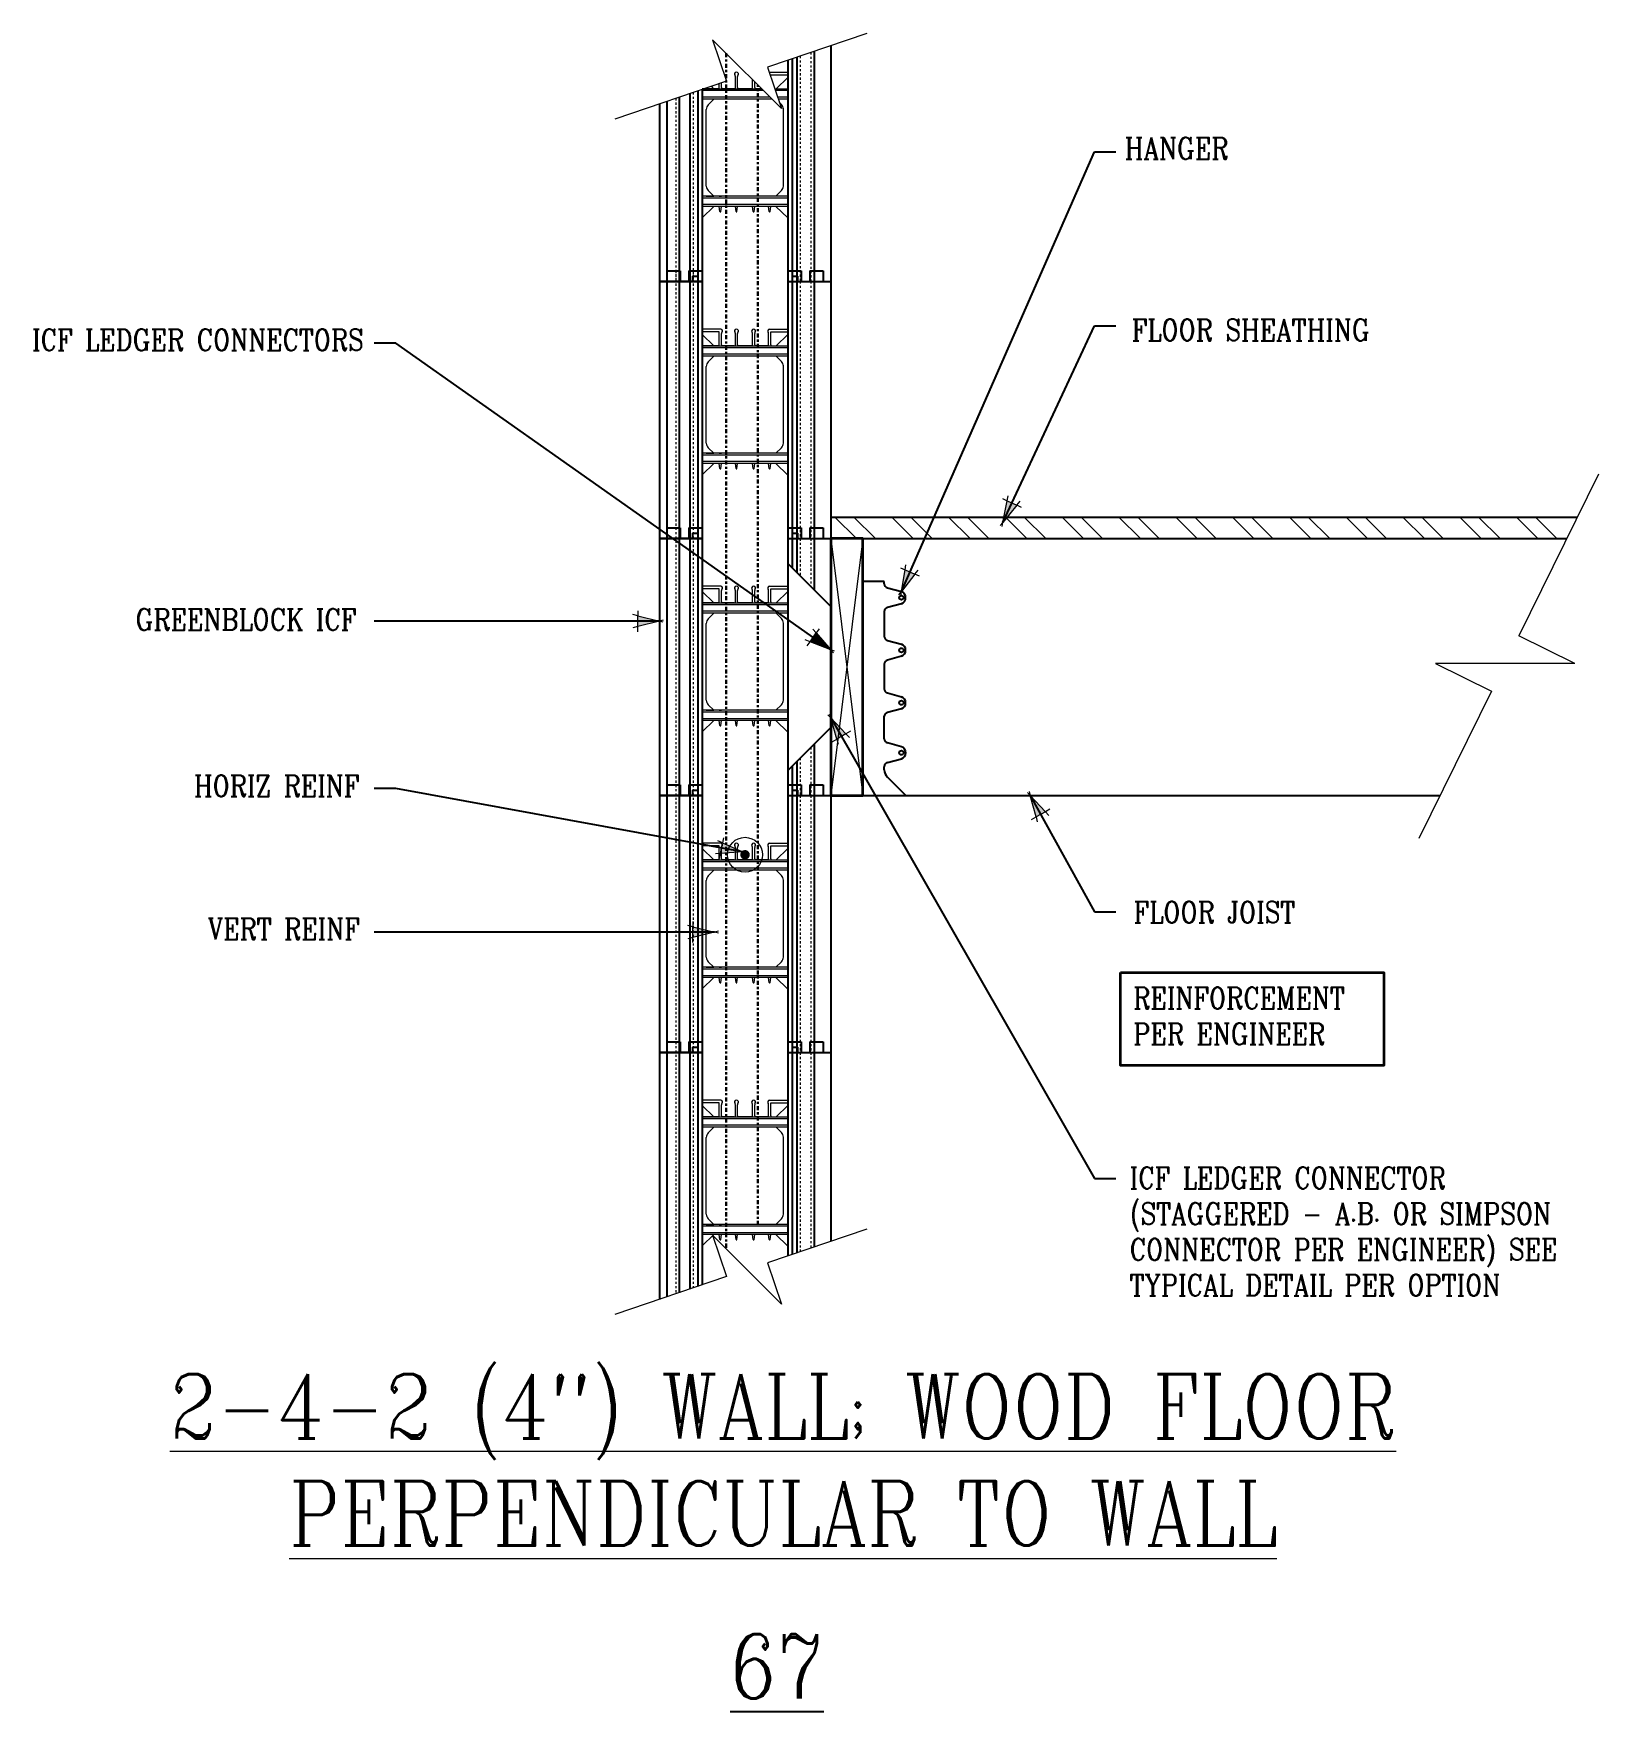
# Model space of a CAD drawing. Header units: inches. Extents: x -81.3 to -8.2, y 163 to 241.3.
import ezdxf

# ---------------------------------------------------------------- set-up
doc = ezdxf.new("R2010")
doc.units = ezdxf.units.IN
doc.header["$MEASUREMENT"] = 0
for name, pattern in [('CENTER', [2, 1.25, -0.25, 0.25, -0.25]), ('DASHED2', [0.375, 0.25, -0.125]), ('HIDDEN', [0.375, 0.25, -0.125])]:
    doc.linetypes.add(name, pattern=pattern)
doc.layers.get('Defpoints').update_dxf_attribs({"color": 252})
for name, color, linetype, lineweight in [('A2 Hatch', 8, 'Continuous', 9), ('A4 medium', 7, 'Continuous', 35), ('DETAILS', 7, 'Continuous', 13), ('DIM', 3, 'Continuous', 13), ('REBAR', 2, 'CENTER', 30)]:
    doc.layers.add(name, color=color, linetype=linetype, lineweight=lineweight)
doc.styles.add('ARCTEXT', font='arctext.shx', dxfattribs={"width": 0.85})
doc.styles.add('RomanC', font='romanc.shx', dxfattribs={"width": 0.85, "height": 5})
doc.dimstyles.new('ARCTEXT1-4', dxfattribs={"dimtxt": 4, "dimasz": 2, "dimexe": 2, "dimexo": 2, "dimgap": 2, "dimtad": 1, "dimdec": 4, "dimzin": 3, "dimdsep": 46, "dimlunit": 4, "dimtxsty": 'ARCTEXT', "dimblk": 'ARCHTICK', "dimcen": 2, "dimaunit": 1, "dimadec": 0, "dimazin": 0, "dimtfac": 1, "dimtdec": 4, "dimtmove": 2, "dimatfit": 3, "dimldrblk": 'arrow', "dimfxl": 0, "dimtolj": 1, "dimtzin": 0, "dimarcsym": 0})

msp = doc.modelspace()

# ---------------------------------------------------------------- texts
at = {"layer": 'Defpoints', "insert": (-46.543, 166.611), "char_height": 3, "width": 90.08, "attachment_point": 2, "style": 'RomanC'}
msp.add_mtext('{\\L67\\P}\\P            ', dxfattribs=at)
at = {"layer": 'DIM', "color": 3, "char_height": 1, "style": 'RomanC'}
for s, insert, width, attachment_point in [('HANGER', (-30.311, 236.49), 22.68955, 1), ('FLOOR SHEATHING ', (-29.982, 228.009), 22.68955, 1), ('ICF LEDGER CONNECTORS ', (-65.844, 227.551), 22.68955, 3), ('GREENBLOCK ICF', (-66.186, 214.491), 22.68955, 3), ('HORIZ REINF ', (-66.047, 206.721), 22.68955, 3), ('FLOOR JOIST', (-29.894, 200.831), 22.68955, 1), ('VERT REINF ', (-66.025, 200.044), 22.68955, 3), ('REINFORCEMENT PER ENGINEER', (-29.912, 196.819), 13.32674, 1), ('ICF LEDGER CONNECTOR\\P(STAGGERED - A.B. OR SIMPSON CONNECTOR PER ENGINEER) SEE TYPICAL DETAIL PER OPTION ', (-30.08, 188.418), 25.15519, 1)]:
    msp.add_mtext(s, dxfattribs=dict(at, insert=insert, width=width, attachment_point=attachment_point))
at = {"layer": 'DIM', "insert": (-46.264, 178.758), "char_height": 3, "width": 79.46933, "attachment_point": 2, "style": 'RomanC'}
msp.add_mtext('{\\L2-4-2 (4") WALL; WOOD FLOOR PERPENDICULAR TO WALL}                                                \\P            ', dxfattribs=at)

# ---------------------------------------------------------------- blocks, each defined once
blk = doc.blocks.new('_ArchTick')
at = {"color": 0, "linetype": 'ByBlock', "const_width": 0.15}
blk.add_lwpolyline([(-0.5, -0.5), (0.5, 0.5)], dxfattribs=at)
blk = doc.blocks.new('arrow')
at = {"layer": 'DIM'}
blk.add_hatch(color=253, dxfattribs=at).paths.add_polyline_path([(-2, 0.5), (-2, -0.5), (0, 0)])
at = {"layer": 'DIM', "lineweight": 9}
for points in [[(-2, 0.98), (-2, 0.5), (-2.47, 0.62)], [(0.37, 0.09), (0, 0)], [(0.37, -0.09), (0, 0)], [(-2, -0.98), (-2, -0.5), (-2.47, -0.62)]]:
    blk.add_lwpolyline(points, dxfattribs=at)
at = {"layer": 'DIM', "lineweight": 15}
blk.add_lwpolyline([(0, 0), (-2, -0.5), (-2, 0.5), (0, 0)], dxfattribs=at)

# ---------------------------------------------------------------- hatches: boundary and pattern name
at = {"layer": 'A2 Hatch', "ltscale": 0.15}
h = msp.add_hatch(color=256, dxfattribs=at)
edge = h.paths.add_edge_path()
edge.add_arc((-48.036, 203.006), 0.224, 0, 360)

# ---------------------------------------------------------------- linework, layer by layer
at = {"color": 1}
for p, q in [((-44.801, 240.517), (-44.801, 229.772)), ((-44.036, 240.776), (-44.036, 229.772)), ((-46.036, 240.098), (-46.036, 229.772)), ((-45.836, 240.166), (-45.836, 229.772)), ((-45.621, 240.239), (-45.621, 229.772)), ((-51.686, 238.182), (-51.686, 229.772)), ((-51.111, 238.377), (-51.111, 229.772)), ((-50.611, 238.546), (-50.611, 229.772)), ((-50.236, 238.674), (-50.236, 229.772)), ((-50.036, 238.741), (-50.036, 229.772)), ((-52.036, 238.063), (-52.036, 229.772)), ((-52.036, 229.772), (-50.036, 229.772)), ((-52.036, 229.772), (-50.486, 229.772)), ((-52.036, 229.772), (-50.036, 229.772)), ((-52.036, 229.772), (-50.036, 229.772)), ((-52.036, 229.772), (-50.486, 229.772)), ((-52.036, 229.772), (-50.036, 229.772)), ((-52.036, 229.772), (-50.036, 229.772)), ((-52.036, 229.772), (-50.036, 229.772)), ((-52.036, 229.772), (-50.486, 229.772)), ((-52.036, 229.772), (-50.036, 229.772)), ((-52.036, 229.772), (-50.036, 229.772)), ((-52.036, 229.772), (-52.036, 217.772)), ((-52.036, 229.772), (-50.486, 229.772)), ((-52.036, 229.772), (-50.036, 229.772)), ((-52.036, 229.772), (-50.036, 229.772)), ((-52.036, 229.772), (-50.036, 229.772)), ((-52.036, 229.772), (-50.486, 229.772)), ((-52.036, 229.772), (-50.036, 229.772)), ((-52.036, 229.772), (-50.036, 229.772)), ((-52.036, 229.772), (-50.486, 229.772)), ((-52.036, 229.772), (-50.036, 229.772)), ((-52.036, 229.772), (-50.036, 229.772)), ((-52.036, 229.772), (-50.036, 229.772)), ((-52.036, 229.772), (-50.486, 229.772)), ((-52.036, 229.772), (-50.036, 229.772)), ((-52.036, 229.772), (-50.036, 229.772)), ((-52.036, 229.772), (-50.486, 229.772)), ((-52.036, 229.772), (-50.036, 229.772)), ((-52.036, 229.772), (-50.036, 229.772)), ((-52.036, 229.772), (-50.036, 229.772)), ((-52.036, 229.772), (-50.486, 229.772)), ((-52.036, 229.772), (-50.036, 229.772)), ((-52.036, 229.772), (-50.036, 229.772)), ((-52.036, 229.772), (-50.486, 229.772)), ((-52.036, 229.772), (-50.036, 229.772)), ((-52.036, 229.772), (-50.036, 229.772)), ((-52.036, 229.772), (-50.036, 229.772)), ((-52.036, 229.772), (-50.486, 229.772)), ((-52.036, 229.772), (-50.036, 229.772)), ((-52.036, 229.772), (-50.036, 229.772)), ((-52.036, 229.772), (-50.486, 229.772)), ((-52.036, 229.772), (-50.036, 229.772)), ((-52.036, 229.772), (-50.036, 229.772)), ((-52.036, 229.772), (-50.036, 229.772)), ((-52.036, 229.772), (-50.486, 229.772)), ((-52.036, 229.772), (-50.036, 229.772)), ((-52.036, 229.772), (-50.036, 229.772)), ((-52.036, 229.772), (-50.486, 229.772)), ((-52.036, 229.772), (-50.036, 229.772)), ((-52.036, 229.772), (-50.036, 229.772)), ((-52.036, 229.772), (-50.036, 229.772)), ((-52.036, 229.772), (-50.486, 229.772)), ((-52.036, 229.772), (-50.036, 229.772)), ((-52.036, 229.772), (-50.036, 229.772)), ((-52.036, 229.772), (-50.486, 229.772)), ((-52.036, 229.772), (-50.036, 229.772)), ((-52.036, 229.772), (-50.036, 229.772)), ((-52.036, 229.772), (-50.036, 229.772)), ((-52.036, 229.772), (-50.486, 229.772)), ((-52.036, 229.772), (-50.036, 229.772)), ((-52.036, 229.772), (-50.036, 229.772)), ((-52.036, 229.772), (-50.486, 229.772)), ((-52.036, 229.772), (-50.036, 229.772)), ((-52.036, 229.772), (-50.036, 229.772)), ((-52.036, 229.772), (-50.036, 229.772)), ((-52.036, 229.772), (-50.486, 229.772)), ((-52.036, 229.772), (-50.036, 229.772)), ((-52.036, 229.772), (-50.036, 229.772)), ((-52.036, 229.772), (-50.486, 229.772)), ((-52.036, 229.772), (-50.036, 229.772)), ((-52.036, 229.772), (-50.036, 229.772)), ((-52.036, 229.772), (-50.036, 229.772)), ((-52.036, 229.772), (-50.486, 229.772)), ((-52.036, 229.772), (-50.036, 229.772)), ((-52.036, 229.772), (-50.036, 229.772)), ((-52.036, 229.772), (-50.486, 229.772)), ((-52.036, 229.772), (-50.036, 229.772)), ((-52.036, 229.772), (-50.036, 229.772)), ((-52.036, 229.772), (-50.036, 229.772)), ((-52.036, 229.772), (-50.486, 229.772)), ((-52.036, 229.772), (-50.036, 229.772)), ((-52.036, 229.772), (-50.036, 229.772)), ((-52.036, 229.772), (-50.486, 229.772)), ((-52.036, 229.772), (-50.036, 229.772)), ((-52.036, 229.772), (-50.036, 229.772)), ((-52.036, 229.772), (-50.036, 229.772)), ((-52.036, 229.772), (-50.486, 229.772)), ((-52.036, 229.772), (-50.036, 229.772)), ((-52.036, 229.772), (-50.036, 229.772)), ((-52.036, 229.772), (-50.486, 229.772)), ((-52.036, 229.772), (-50.036, 229.772)), ((-52.036, 229.772), (-50.036, 229.772)), ((-52.036, 229.772), (-50.036, 229.772)), ((-52.036, 229.772), (-50.486, 229.772)), ((-52.036, 229.772), (-50.036, 229.772)), ((-52.036, 229.772), (-50.036, 229.772)), ((-52.036, 229.772), (-50.486, 229.772)), ((-52.036, 229.772), (-50.036, 229.772)), ((-52.036, 229.772), (-50.036, 229.772)), ((-52.036, 229.772), (-50.036, 229.772)), ((-52.036, 229.772), (-50.486, 229.772)), ((-52.036, 229.772), (-50.036, 229.772)), ((-52.036, 229.772), (-50.036, 229.772)), ((-52.036, 229.772), (-50.486, 229.772)), ((-52.036, 229.772), (-50.036, 229.772)), ((-52.036, 229.772), (-50.036, 229.772)), ((-52.036, 229.772), (-50.036, 229.772)), ((-52.036, 229.772), (-50.486, 229.772)), ((-52.036, 229.772), (-50.036, 229.772)), ((-52.036, 229.772), (-50.036, 229.772)), ((-52.036, 229.772), (-50.486, 229.772)), ((-52.036, 229.772), (-50.036, 229.772)), ((-52.036, 229.772), (-50.036, 229.772)), ((-52.036, 229.772), (-50.036, 229.772)), ((-52.036, 229.772), (-50.486, 229.772)), ((-52.036, 229.772), (-50.036, 229.772)), ((-52.036, 229.772), (-50.036, 229.772)), ((-52.036, 229.772), (-50.486, 229.772)), ((-52.036, 229.772), (-50.036, 229.772)), ((-52.036, 229.772), (-50.036, 229.772)), ((-52.036, 229.772), (-50.036, 229.772)), ((-52.036, 229.772), (-50.486, 229.772)), ((-52.036, 229.772), (-50.036, 229.772)), ((-52.036, 229.772), (-50.036, 229.772)), ((-52.036, 229.772), (-50.486, 229.772)), ((-52.036, 229.772), (-50.036, 229.772)), ((-52.036, 229.772), (-50.036, 229.772)), ((-52.036, 229.772), (-50.036, 229.772)), ((-52.036, 229.772), (-50.486, 229.772)), ((-52.036, 229.772), (-50.036, 229.772)), ((-52.036, 229.772), (-50.036, 229.772)), ((-52.036, 229.772), (-50.486, 229.772)), ((-52.036, 229.772), (-50.036, 229.772)), ((-52.036, 229.772), (-50.036, 229.772)), ((-52.036, 229.772), (-50.036, 229.772)), ((-52.036, 229.772), (-50.486, 229.772)), ((-52.036, 229.772), (-50.036, 229.772)), ((-52.036, 229.772), (-50.036, 229.772)), ((-52.036, 229.772), (-50.486, 229.772)), ((-52.036, 229.772), (-50.036, 229.772)), ((-52.036, 229.772), (-50.036, 229.772)), ((-52.036, 229.772), (-50.036, 229.772)), ((-52.036, 229.772), (-50.486, 229.772)), ((-52.036, 229.772), (-50.036, 229.772)), ((-52.036, 229.772), (-50.036, 229.772)), ((-52.036, 229.772), (-50.486, 229.772)), ((-52.036, 229.772), (-50.036, 229.772)), ((-52.036, 229.772), (-50.036, 229.772)), ((-52.036, 229.772), (-50.036, 229.772)), ((-52.036, 229.772), (-50.486, 229.772)), ((-52.036, 229.772), (-50.036, 229.772)), ((-52.036, 229.772), (-50.036, 229.772)), ((-52.036, 229.772), (-50.486, 229.772)), ((-52.036, 229.772), (-50.036, 229.772)), ((-52.036, 229.772), (-50.036, 229.772)), ((-52.036, 229.772), (-50.036, 229.772)), ((-52.036, 229.772), (-50.486, 229.772)), ((-52.036, 229.772), (-50.036, 229.772)), ((-52.036, 229.772), (-50.036, 229.772)), ((-52.036, 229.772), (-50.486, 229.772)), ((-52.036, 229.772), (-50.036, 229.772)), ((-52.036, 229.772), (-50.036, 229.772)), ((-52.036, 229.772), (-50.036, 229.772)), ((-52.036, 229.772), (-50.486, 229.772)), ((-52.036, 229.772), (-50.036, 229.772)), ((-52.036, 229.772), (-50.036, 229.772)), ((-52.036, 229.772), (-50.486, 229.772)), ((-52.036, 229.772), (-50.036, 229.772)), ((-52.036, 229.772), (-50.036, 229.772)), ((-52.036, 229.772), (-50.036, 229.772)), ((-52.036, 229.772), (-50.486, 229.772)), ((-52.036, 229.772), (-50.036, 229.772)), ((-52.036, 229.772), (-50.036, 229.772)), ((-52.036, 229.772), (-50.486, 229.772)), ((-52.036, 229.772), (-50.036, 229.772)), ((-52.036, 229.772), (-50.036, 229.772)), ((-52.036, 229.772), (-50.036, 229.772)), ((-52.036, 229.772), (-50.486, 229.772)), ((-52.036, 229.772), (-50.036, 229.772)), ((-52.036, 229.772), (-50.036, 229.772)), ((-52.036, 229.772), (-50.486, 229.772)), ((-52.036, 229.772), (-50.036, 229.772)), ((-52.036, 229.772), (-50.036, 229.772)), ((-52.036, 229.772), (-50.036, 229.772)), ((-52.036, 229.772), (-50.486, 229.772)), ((-52.036, 229.772), (-50.036, 229.772)), ((-52.036, 229.772), (-50.036, 229.772)), ((-52.036, 229.772), (-50.486, 229.772)), ((-52.036, 229.772), (-50.036, 229.772)), ((-52.036, 229.772), (-50.036, 229.772)), ((-52.036, 229.772), (-50.036, 229.772)), ((-52.036, 229.772), (-50.486, 229.772)), ((-52.036, 229.772), (-50.036, 229.772)), ((-52.036, 229.772), (-50.036, 229.772)), ((-52.036, 229.772), (-50.486, 229.772)), ((-52.036, 229.772), (-50.036, 229.772)), ((-52.036, 229.772), (-50.036, 229.772)), ((-51.686, 230.272), (-51.061, 230.272)), ((-51.686, 230.272), (-51.061, 230.272)), ((-51.686, 230.272), (-51.061, 230.272)), ((-51.686, 230.272), (-51.061, 230.272)), ((-51.686, 230.272), (-51.686, 217.772)), ((-51.686, 230.272), (-51.061, 230.272)), ((-51.686, 230.272), (-51.061, 230.272)), ((-51.686, 230.272), (-51.061, 230.272)), ((-51.686, 230.272), (-51.061, 230.272)), ((-51.686, 230.272), (-51.061, 230.272)), ((-51.686, 230.272), (-51.061, 230.272)), ((-51.686, 230.272), (-51.061, 230.272)), ((-51.686, 230.272), (-51.061, 230.272)), ((-51.686, 230.272), (-51.061, 230.272)), ((-51.686, 230.272), (-51.061, 230.272)), ((-51.686, 230.272), (-51.061, 230.272)), ((-51.686, 230.272), (-51.061, 230.272)), ((-51.686, 230.272), (-51.061, 230.272)), ((-51.686, 230.272), (-51.061, 230.272)), ((-51.686, 230.272), (-51.061, 230.272)), ((-51.686, 230.272), (-51.061, 230.272)), ((-51.686, 230.272), (-51.061, 230.272)), ((-51.686, 230.272), (-51.061, 230.272)), ((-51.686, 230.272), (-51.061, 230.272)), ((-51.686, 230.272), (-51.061, 230.272)), ((-51.686, 230.272), (-51.061, 230.272)), ((-51.686, 230.272), (-51.061, 230.272)), ((-51.686, 230.272), (-51.061, 230.272)), ((-51.686, 230.272), (-51.061, 230.272)), ((-51.686, 230.272), (-51.061, 230.272)), ((-51.686, 230.272), (-51.061, 230.272)), ((-51.686, 230.272), (-51.061, 230.272)), ((-51.686, 230.272), (-51.061, 230.272)), ((-51.686, 230.272), (-51.061, 230.272)), ((-51.686, 230.272), (-51.061, 230.272)), ((-51.686, 230.272), (-51.061, 230.272)), ((-51.686, 230.272), (-51.061, 230.272)), ((-51.686, 230.272), (-51.061, 230.272)), ((-51.686, 230.272), (-51.061, 230.272)), ((-51.686, 230.272), (-51.061, 230.272)), ((-51.686, 230.272), (-51.061, 230.272)), ((-51.686, 230.272), (-51.061, 230.272)), ((-51.686, 230.272), (-51.061, 230.272)), ((-51.686, 230.272), (-51.061, 230.272)), ((-51.686, 230.272), (-51.061, 230.272)), ((-51.686, 230.272), (-51.061, 230.272)), ((-51.686, 230.272), (-51.061, 230.272)), ((-51.686, 230.272), (-51.061, 230.272)), ((-51.686, 230.272), (-51.061, 230.272)), ((-51.686, 230.272), (-51.061, 230.272)), ((-51.686, 230.272), (-51.061, 230.272)), ((-51.686, 230.272), (-51.061, 230.272)), ((-51.686, 230.272), (-51.061, 230.272)), ((-51.686, 230.272), (-51.061, 230.272)), ((-51.686, 230.272), (-51.061, 230.272)), ((-51.686, 230.272), (-51.061, 230.272)), ((-51.686, 230.272), (-51.061, 230.272)), ((-51.111, 230.272), (-51.111, 217.772)), ((-50.611, 229.772), (-51.111, 229.772)), ((-50.611, 229.772), (-51.111, 229.772)), ((-50.611, 229.772), (-51.111, 229.772)), ((-50.611, 229.772), (-51.111, 229.772)), ((-50.611, 229.772), (-51.111, 229.772)), ((-50.611, 229.772), (-51.111, 229.772)), ((-50.611, 229.772), (-51.111, 229.772)), ((-50.611, 229.772), (-51.111, 229.772)), ((-50.611, 229.772), (-51.111, 229.772)), ((-50.611, 229.772), (-51.111, 229.772)), ((-50.611, 229.772), (-51.111, 229.772)), ((-50.611, 229.772), (-51.111, 229.772)), ((-50.611, 229.772), (-51.111, 229.772)), ((-50.611, 229.772), (-51.111, 229.772)), ((-50.611, 229.772), (-51.111, 229.772)), ((-50.611, 229.772), (-51.111, 229.772)), ((-50.611, 229.772), (-51.111, 229.772)), ((-50.611, 229.772), (-51.111, 229.772)), ((-50.611, 229.772), (-51.111, 229.772)), ((-50.611, 229.772), (-51.111, 229.772)), ((-50.611, 229.772), (-51.111, 229.772)), ((-50.611, 229.772), (-51.111, 229.772)), ((-50.611, 229.772), (-51.111, 229.772)), ((-50.611, 229.772), (-51.111, 229.772)), ((-50.611, 229.772), (-51.111, 229.772)), ((-50.611, 229.772), (-51.111, 229.772)), ((-50.611, 229.772), (-51.111, 229.772)), ((-50.611, 229.772), (-51.111, 229.772)), ((-50.611, 229.772), (-51.111, 229.772)), ((-50.611, 229.772), (-51.111, 229.772)), ((-50.611, 229.772), (-51.111, 229.772)), ((-50.611, 229.772), (-51.111, 229.772)), ((-50.611, 229.772), (-51.111, 229.772)), ((-50.611, 229.772), (-51.111, 229.772)), ((-50.611, 229.772), (-51.111, 229.772)), ((-50.611, 229.772), (-51.111, 229.772)), ((-50.611, 229.772), (-51.111, 229.772)), ((-50.611, 229.772), (-51.111, 229.772)), ((-50.611, 229.772), (-51.111, 229.772)), ((-50.611, 229.772), (-51.111, 229.772)), ((-50.611, 229.772), (-51.111, 229.772)), ((-50.611, 229.772), (-51.111, 229.772)), ((-50.611, 229.772), (-51.111, 229.772)), ((-50.611, 229.772), (-51.111, 229.772)), ((-50.611, 229.772), (-51.111, 229.772)), ((-50.611, 229.772), (-51.111, 229.772)), ((-50.611, 229.772), (-51.111, 229.772)), ((-50.611, 229.772), (-51.111, 229.772)), ((-50.611, 229.772), (-51.111, 229.772)), ((-50.611, 229.772), (-51.111, 229.772)), ((-50.611, 229.772), (-51.111, 229.772)), ((-50.611, 229.772), (-51.111, 229.772)), ((-50.611, 229.772), (-51.111, 229.772)), ((-50.611, 229.772), (-51.111, 229.772)), ((-50.611, 229.772), (-51.111, 229.772)), ((-50.611, 229.772), (-51.111, 229.772)), ((-51.061, 230.272), (-51.061, 229.772)), ((-51.061, 230.272), (-51.061, 229.772)), ((-51.061, 230.272), (-51.061, 229.772)), ((-51.061, 230.272), (-51.061, 229.772)), ((-51.061, 230.272), (-51.061, 229.772)), ((-51.061, 230.272), (-51.061, 229.772)), ((-51.061, 230.272), (-51.061, 229.772)), ((-51.061, 230.272), (-51.061, 229.772)), ((-51.061, 230.272), (-51.061, 229.772)), ((-51.061, 230.272), (-51.061, 229.772)), ((-51.061, 230.272), (-51.061, 229.772)), ((-51.061, 230.272), (-51.061, 229.772)), ((-51.061, 230.272), (-51.061, 229.772)), ((-51.061, 230.272), (-51.061, 229.772)), ((-51.061, 230.272), (-51.061, 229.772)), ((-51.061, 230.272), (-51.061, 229.772)), ((-51.061, 230.272), (-51.061, 229.772)), ((-51.061, 230.272), (-51.061, 229.772)), ((-51.061, 230.272), (-51.061, 229.772)), ((-51.061, 230.272), (-51.061, 229.772)), ((-51.061, 230.272), (-51.061, 229.772)), ((-51.061, 230.272), (-51.061, 229.772)), ((-51.061, 230.272), (-51.061, 229.772)), ((-51.061, 230.272), (-51.061, 229.772)), ((-51.061, 230.272), (-51.061, 229.772)), ((-51.061, 230.272), (-51.061, 229.772)), ((-51.061, 230.272), (-51.061, 229.772)), ((-51.061, 230.272), (-51.061, 229.772)), ((-51.061, 230.272), (-51.061, 229.772)), ((-51.061, 230.272), (-51.061, 229.772)), ((-51.061, 230.272), (-51.061, 229.772)), ((-51.061, 230.272), (-51.061, 229.772)), ((-51.061, 230.272), (-51.061, 229.772)), ((-51.061, 230.272), (-51.061, 229.772)), ((-51.061, 230.272), (-51.061, 229.772)), ((-51.061, 230.272), (-51.061, 229.772)), ((-51.061, 230.272), (-51.061, 229.772)), ((-51.061, 230.272), (-51.061, 229.772)), ((-51.061, 230.272), (-51.061, 229.772)), ((-51.061, 230.272), (-51.061, 229.772)), ((-51.061, 230.272), (-51.061, 229.772)), ((-51.061, 230.272), (-51.061, 229.772)), ((-51.061, 230.272), (-51.061, 229.772)), ((-51.061, 230.272), (-51.061, 229.772)), ((-51.061, 230.272), (-51.061, 229.772)), ((-51.061, 230.272), (-51.061, 229.772)), ((-51.061, 230.272), (-51.061, 229.772)), ((-51.061, 230.272), (-51.061, 229.772)), ((-51.061, 230.272), (-51.061, 229.772)), ((-51.061, 230.272), (-51.061, 229.772)), ((-51.061, 230.272), (-51.061, 229.772)), ((-51.061, 230.272), (-51.061, 229.772)), ((-51.061, 230.272), (-51.061, 229.772)), ((-51.061, 230.272), (-51.061, 229.772)), ((-51.061, 230.272), (-51.061, 229.772)), ((-51.061, 230.272), (-51.061, 229.772)), ((-50.661, 230.272), (-50.661, 229.772)), ((-50.661, 230.272), (-50.036, 230.272)), ((-50.661, 230.272), (-50.661, 229.772)), ((-50.661, 230.272), (-50.036, 230.272)), ((-50.661, 230.272), (-50.661, 229.772)), ((-50.661, 230.272), (-50.036, 230.272)), ((-50.661, 230.272), (-50.661, 229.772)), ((-50.661, 230.272), (-50.036, 230.272)), ((-50.661, 230.272), (-50.661, 229.772)), ((-50.661, 230.272), (-50.036, 230.272)), ((-50.661, 230.272), (-50.661, 229.772)), ((-50.661, 230.272), (-50.036, 230.272)), ((-50.661, 230.272), (-50.661, 229.772)), ((-50.661, 230.272), (-50.036, 230.272)), ((-50.661, 230.272), (-50.661, 229.772)), ((-50.661, 230.272), (-50.036, 230.272)), ((-50.661, 230.272), (-50.661, 229.772)), ((-50.661, 230.272), (-50.036, 230.272)), ((-50.661, 230.272), (-50.661, 229.772)), ((-50.661, 230.272), (-50.036, 230.272)), ((-50.661, 230.272), (-50.661, 229.772)), ((-50.661, 230.272), (-50.036, 230.272)), ((-50.661, 230.272), (-50.661, 229.772)), ((-50.661, 230.272), (-50.036, 230.272)), ((-50.661, 230.272), (-50.661, 229.772)), ((-50.661, 230.272), (-50.036, 230.272)), ((-50.661, 230.272), (-50.661, 229.772)), ((-50.661, 230.272), (-50.036, 230.272)), ((-50.661, 230.272), (-50.661, 229.772)), ((-50.661, 230.272), (-50.036, 230.272)), ((-50.661, 230.272), (-50.661, 229.772)), ((-50.661, 230.272), (-50.036, 230.272)), ((-50.661, 230.272), (-50.661, 229.772)), ((-50.661, 230.272), (-50.036, 230.272)), ((-50.661, 230.272), (-50.661, 229.772)), ((-50.661, 230.272), (-50.036, 230.272)), ((-50.661, 230.272), (-50.661, 229.772)), ((-50.661, 230.272), (-50.036, 230.272)), ((-50.661, 230.272), (-50.661, 229.772)), ((-50.661, 230.272), (-50.036, 230.272)), ((-50.661, 230.272), (-50.661, 229.772)), ((-50.661, 230.272), (-50.036, 230.272)), ((-50.661, 230.272), (-50.661, 229.772)), ((-50.661, 230.272), (-50.036, 230.272)), ((-50.661, 230.272), (-50.661, 229.772)), ((-50.661, 230.272), (-50.036, 230.272)), ((-50.661, 230.272), (-50.661, 229.772)), ((-50.661, 230.272), (-50.036, 230.272)), ((-50.661, 230.272), (-50.661, 229.772)), ((-50.661, 230.272), (-50.036, 230.272)), ((-50.661, 230.272), (-50.661, 229.772)), ((-50.661, 230.272), (-50.036, 230.272)), ((-50.661, 230.272), (-50.661, 229.772)), ((-50.661, 230.272), (-50.036, 230.272)), ((-50.661, 230.272), (-50.661, 229.772)), ((-50.661, 230.272), (-50.036, 230.272)), ((-50.661, 230.272), (-50.661, 229.772)), ((-50.661, 230.272), (-50.036, 230.272)), ((-50.661, 230.272), (-50.661, 229.772)), ((-50.661, 230.272), (-50.036, 230.272)), ((-50.661, 230.272), (-50.661, 229.772)), ((-50.661, 230.272), (-50.036, 230.272)), ((-50.661, 230.272), (-50.661, 229.772)), ((-50.661, 230.272), (-50.036, 230.272)), ((-50.661, 230.272), (-50.661, 229.772)), ((-50.661, 230.272), (-50.036, 230.272)), ((-50.661, 230.272), (-50.661, 229.772)), ((-50.661, 230.272), (-50.036, 230.272)), ((-50.661, 230.272), (-50.661, 229.772)), ((-50.661, 230.272), (-50.036, 230.272)), ((-50.661, 230.272), (-50.661, 229.772)), ((-50.661, 230.272), (-50.036, 230.272)), ((-50.661, 230.272), (-50.661, 229.772)), ((-50.661, 230.272), (-50.036, 230.272)), ((-50.661, 230.272), (-50.661, 229.772)), ((-50.661, 230.272), (-50.036, 230.272)), ((-50.661, 230.272), (-50.661, 229.772)), ((-50.661, 230.272), (-50.036, 230.272)), ((-50.661, 230.272), (-50.661, 229.772)), ((-50.661, 230.272), (-50.036, 230.272)), ((-50.661, 230.272), (-50.661, 229.772)), ((-50.661, 230.272), (-50.036, 230.272)), ((-50.661, 230.272), (-50.661, 229.772)), ((-50.661, 230.272), (-50.036, 230.272)), ((-50.661, 230.272), (-50.661, 229.772)), ((-50.661, 230.272), (-50.036, 230.272)), ((-50.661, 230.272), (-50.661, 229.772)), ((-50.661, 230.272), (-50.036, 230.272)), ((-50.661, 230.272), (-50.661, 229.772)), ((-50.661, 230.272), (-50.036, 230.272)), ((-50.661, 230.272), (-50.661, 229.772)), ((-50.661, 230.272), (-50.036, 230.272)), ((-50.661, 230.272), (-50.661, 229.772)), ((-50.661, 230.272), (-50.036, 230.272)), ((-50.661, 230.272), (-50.661, 229.772)), ((-50.661, 230.272), (-50.036, 230.272)), ((-50.661, 230.272), (-50.661, 229.772)), ((-50.661, 230.272), (-50.036, 230.272)), ((-50.661, 230.272), (-50.661, 229.772)), ((-50.661, 230.272), (-50.036, 230.272)), ((-50.661, 230.272), (-50.661, 229.772)), ((-50.661, 230.272), (-50.036, 230.272)), ((-50.661, 230.272), (-50.661, 229.772)), ((-50.661, 230.272), (-50.036, 230.272)), ((-50.661, 230.272), (-50.661, 229.772)), ((-50.661, 230.272), (-50.036, 230.272)), ((-50.661, 230.272), (-50.661, 229.772)), ((-50.661, 230.272), (-50.036, 230.272)), ((-50.661, 230.272), (-50.661, 229.772)), ((-50.661, 230.272), (-50.036, 230.272)), ((-50.661, 230.272), (-50.661, 229.772)), ((-50.661, 230.272), (-50.036, 230.272)), ((-50.611, 230.272), (-50.611, 217.772)), ((-50.486, 230.022), (-50.486, 229.772)), ((-50.486, 230.022), (-50.236, 230.022)), ((-50.486, 230.022), (-50.486, 229.772)), ((-50.486, 230.022), (-50.236, 230.022)), ((-50.486, 230.022), (-50.486, 229.772)), ((-50.486, 230.022), (-50.236, 230.022)), ((-50.486, 230.022), (-50.486, 229.772)), ((-50.486, 230.022), (-50.236, 230.022)), ((-50.486, 230.022), (-50.486, 229.772)), ((-50.486, 230.022), (-50.236, 230.022)), ((-50.486, 230.022), (-50.486, 229.772)), ((-50.486, 230.022), (-50.236, 230.022)), ((-50.486, 230.022), (-50.486, 229.772)), ((-50.486, 230.022), (-50.236, 230.022)), ((-50.486, 230.022), (-50.486, 229.772)), ((-50.486, 230.022), (-50.236, 230.022)), ((-50.486, 230.022), (-50.486, 229.772)), ((-50.486, 230.022), (-50.236, 230.022)), ((-50.486, 230.022), (-50.486, 229.772)), ((-50.486, 230.022), (-50.236, 230.022)), ((-50.486, 230.022), (-50.486, 229.772)), ((-50.486, 230.022), (-50.236, 230.022)), ((-50.486, 230.022), (-50.486, 229.772)), ((-50.486, 230.022), (-50.236, 230.022)), ((-50.486, 230.022), (-50.486, 229.772)), ((-50.486, 230.022), (-50.236, 230.022)), ((-50.486, 230.022), (-50.486, 229.772)), ((-50.486, 230.022), (-50.236, 230.022)), ((-50.486, 230.022), (-50.486, 229.772)), ((-50.486, 230.022), (-50.236, 230.022)), ((-50.486, 230.022), (-50.486, 229.772)), ((-50.486, 230.022), (-50.236, 230.022)), ((-50.486, 230.022), (-50.486, 229.772)), ((-50.486, 230.022), (-50.236, 230.022)), ((-50.486, 230.022), (-50.486, 229.772)), ((-50.486, 230.022), (-50.236, 230.022)), ((-50.486, 230.022), (-50.486, 229.772)), ((-50.486, 230.022), (-50.236, 230.022)), ((-50.486, 230.022), (-50.486, 229.772)), ((-50.486, 230.022), (-50.236, 230.022)), ((-50.486, 230.022), (-50.486, 229.772)), ((-50.486, 230.022), (-50.236, 230.022)), ((-50.486, 230.022), (-50.486, 229.772)), ((-50.486, 230.022), (-50.236, 230.022)), ((-50.486, 230.022), (-50.486, 229.772)), ((-50.486, 230.022), (-50.236, 230.022)), ((-50.486, 230.022), (-50.486, 229.772)), ((-50.486, 230.022), (-50.236, 230.022)), ((-50.486, 230.022), (-50.486, 229.772)), ((-50.486, 230.022), (-50.236, 230.022)), ((-50.486, 230.022), (-50.486, 229.772)), ((-50.486, 230.022), (-50.236, 230.022)), ((-50.486, 230.022), (-50.486, 229.772)), ((-50.486, 230.022), (-50.236, 230.022)), ((-50.486, 230.022), (-50.486, 229.772)), ((-50.486, 230.022), (-50.236, 230.022)), ((-50.486, 230.022), (-50.486, 229.772)), ((-50.486, 230.022), (-50.236, 230.022)), ((-50.486, 230.022), (-50.486, 229.772)), ((-50.486, 230.022), (-50.236, 230.022)), ((-50.486, 230.022), (-50.486, 229.772)), ((-50.486, 230.022), (-50.236, 230.022)), ((-50.486, 230.022), (-50.486, 229.772)), ((-50.486, 230.022), (-50.236, 230.022)), ((-50.486, 230.022), (-50.486, 229.772)), ((-50.486, 230.022), (-50.236, 230.022)), ((-50.486, 230.022), (-50.486, 229.772)), ((-50.486, 230.022), (-50.236, 230.022)), ((-50.486, 230.022), (-50.486, 229.772)), ((-50.486, 230.022), (-50.236, 230.022)), ((-50.486, 230.022), (-50.486, 229.772)), ((-50.486, 230.022), (-50.236, 230.022)), ((-50.486, 230.022), (-50.486, 229.772)), ((-50.486, 230.022), (-50.236, 230.022)), ((-50.486, 230.022), (-50.486, 229.772)), ((-50.486, 230.022), (-50.236, 230.022)), ((-50.486, 230.022), (-50.486, 229.772)), ((-50.486, 230.022), (-50.236, 230.022)), ((-50.486, 230.022), (-50.486, 229.772)), ((-50.486, 230.022), (-50.236, 230.022)), ((-50.486, 230.022), (-50.486, 229.772)), ((-50.486, 230.022), (-50.236, 230.022)), ((-50.486, 230.022), (-50.486, 229.772)), ((-50.486, 230.022), (-50.236, 230.022)), ((-50.486, 230.022), (-50.486, 229.772)), ((-50.486, 230.022), (-50.236, 230.022)), ((-50.486, 230.022), (-50.486, 229.772)), ((-50.486, 230.022), (-50.236, 230.022)), ((-50.486, 230.022), (-50.486, 229.772)), ((-50.486, 230.022), (-50.236, 230.022)), ((-50.486, 230.022), (-50.486, 229.772)), ((-50.486, 230.022), (-50.236, 230.022)), ((-50.486, 230.022), (-50.486, 229.772)), ((-50.486, 230.022), (-50.236, 230.022)), ((-50.486, 230.022), (-50.486, 229.772)), ((-50.486, 230.022), (-50.236, 230.022)), ((-50.486, 230.022), (-50.486, 229.772)), ((-50.486, 230.022), (-50.236, 230.022)), ((-50.486, 230.022), (-50.486, 229.772)), ((-50.486, 230.022), (-50.236, 230.022)), ((-50.486, 230.022), (-50.486, 229.772)), ((-50.486, 230.022), (-50.236, 230.022)), ((-50.486, 230.022), (-50.486, 229.772)), ((-50.486, 230.022), (-50.236, 230.022)), ((-50.486, 230.022), (-50.486, 229.772)), ((-50.486, 230.022), (-50.236, 230.022)), ((-50.486, 230.022), (-50.486, 229.772)), ((-50.486, 230.022), (-50.236, 230.022)), ((-50.486, 230.022), (-50.486, 229.772)), ((-50.486, 230.022), (-50.236, 230.022)), ((-50.486, 230.022), (-50.486, 229.772)), ((-50.486, 230.022), (-50.236, 230.022)), ((-50.236, 230.022), (-50.236, 217.772)), ((-50.236, 229.772), (-50.036, 229.772)), ((-50.236, 229.772), (-50.036, 229.772)), ((-50.236, 229.772), (-50.036, 229.772)), ((-50.236, 229.772), (-50.036, 229.772)), ((-50.236, 229.772), (-50.036, 229.772)), ((-50.236, 229.772), (-50.036, 229.772)), ((-50.236, 229.772), (-50.036, 229.772)), ((-50.236, 229.772), (-50.036, 229.772)), ((-50.236, 229.772), (-50.036, 229.772)), ((-50.236, 229.772), (-50.036, 229.772)), ((-50.236, 229.772), (-50.036, 229.772)), ((-50.236, 229.772), (-50.036, 229.772)), ((-50.236, 229.772), (-50.036, 229.772)), ((-50.236, 229.772), (-50.036, 229.772)), ((-50.236, 229.772), (-50.036, 229.772)), ((-50.236, 229.772), (-50.036, 229.772)), ((-50.236, 229.772), (-50.036, 229.772)), ((-50.236, 229.772), (-50.036, 229.772)), ((-50.236, 229.772), (-50.036, 229.772)), ((-50.236, 229.772), (-50.036, 229.772)), ((-50.236, 229.772), (-50.036, 229.772)), ((-50.236, 229.772), (-50.036, 229.772)), ((-50.236, 229.772), (-50.036, 229.772)), ((-50.236, 229.772), (-50.036, 229.772)), ((-50.236, 229.772), (-50.036, 229.772)), ((-50.236, 229.772), (-50.036, 229.772)), ((-50.236, 229.772), (-50.036, 229.772)), ((-50.236, 229.772), (-50.036, 229.772)), ((-50.236, 229.772), (-50.036, 229.772)), ((-50.236, 229.772), (-50.036, 229.772)), ((-50.236, 229.772), (-50.036, 229.772)), ((-50.236, 229.772), (-50.036, 229.772)), ((-50.236, 229.772), (-50.036, 229.772)), ((-50.236, 229.772), (-50.036, 229.772)), ((-50.236, 229.772), (-50.036, 229.772)), ((-50.236, 229.772), (-50.036, 229.772)), ((-50.236, 229.772), (-50.036, 229.772)), ((-50.236, 229.772), (-50.036, 229.772)), ((-50.236, 229.772), (-50.036, 229.772)), ((-50.236, 229.772), (-50.036, 229.772)), ((-50.236, 229.772), (-50.036, 229.772)), ((-50.236, 229.772), (-50.036, 229.772)), ((-50.236, 229.772), (-50.036, 229.772)), ((-50.236, 229.772), (-50.036, 229.772)), ((-50.236, 229.772), (-50.036, 229.772)), ((-50.236, 229.772), (-50.036, 229.772)), ((-50.236, 229.772), (-50.036, 229.772)), ((-50.236, 229.772), (-50.036, 229.772)), ((-50.236, 229.772), (-50.036, 229.772)), ((-50.236, 229.772), (-50.036, 229.772)), ((-50.236, 229.772), (-50.036, 229.772)), ((-50.236, 229.772), (-50.036, 229.772)), ((-50.236, 229.772), (-50.036, 229.772)), ((-50.236, 229.772), (-50.036, 229.772)), ((-50.236, 229.772), (-50.036, 229.772)), ((-50.236, 229.772), (-50.036, 229.772)), ((-50.036, 230.272), (-50.036, 217.772)), ((-46.036, 230.272), (-45.411, 230.272)), ((-46.036, 230.272), (-45.411, 230.272)), ((-46.036, 230.272), (-45.411, 230.272)), ((-46.036, 230.272), (-46.036, 217.772)), ((-46.036, 230.272), (-45.411, 230.272)), ((-46.036, 230.272), (-45.411, 230.272)), ((-46.036, 230.272), (-45.411, 230.272)), ((-46.036, 230.272), (-45.411, 230.272)), ((-46.036, 230.272), (-45.411, 230.272)), ((-46.036, 230.272), (-45.411, 230.272)), ((-46.036, 230.272), (-45.411, 230.272)), ((-46.036, 230.272), (-45.411, 230.272)), ((-46.036, 230.272), (-45.411, 230.272)), ((-46.036, 230.272), (-45.411, 230.272)), ((-46.036, 230.272), (-45.411, 230.272)), ((-46.036, 230.272), (-45.411, 230.272)), ((-46.036, 230.272), (-45.411, 230.272)), ((-46.036, 230.272), (-45.411, 230.272)), ((-46.036, 230.272), (-45.411, 230.272)), ((-46.036, 230.272), (-45.411, 230.272)), ((-46.036, 230.272), (-45.411, 230.272)), ((-46.036, 230.272), (-45.411, 230.272)), ((-46.036, 230.272), (-45.411, 230.272)), ((-46.036, 230.272), (-45.411, 230.272)), ((-46.036, 230.272), (-45.411, 230.272)), ((-46.036, 230.272), (-45.411, 230.272)), ((-46.036, 230.272), (-45.411, 230.272)), ((-46.036, 230.272), (-45.411, 230.272)), ((-46.036, 230.272), (-45.411, 230.272)), ((-46.036, 230.272), (-45.411, 230.272)), ((-46.036, 230.272), (-45.411, 230.272)), ((-46.036, 230.272), (-45.411, 230.272)), ((-46.036, 230.272), (-45.411, 230.272)), ((-46.036, 230.272), (-45.411, 230.272)), ((-46.036, 230.272), (-45.411, 230.272)), ((-46.036, 230.272), (-45.411, 230.272)), ((-46.036, 230.272), (-45.411, 230.272)), ((-46.036, 230.272), (-45.411, 230.272)), ((-46.036, 230.272), (-45.411, 230.272)), ((-46.036, 230.272), (-45.411, 230.272)), ((-46.036, 230.272), (-45.411, 230.272)), ((-46.036, 230.272), (-45.411, 230.272)), ((-46.036, 230.272), (-45.411, 230.272)), ((-46.036, 230.272), (-45.411, 230.272)), ((-46.036, 230.272), (-45.411, 230.272)), ((-46.036, 230.272), (-45.411, 230.272)), ((-46.036, 230.272), (-45.411, 230.272)), ((-46.036, 230.272), (-45.411, 230.272)), ((-46.036, 230.272), (-45.411, 230.272)), ((-46.036, 230.272), (-45.411, 230.272)), ((-46.036, 230.272), (-45.411, 230.272)), ((-46.036, 230.272), (-45.411, 230.272)), ((-46.036, 230.272), (-45.411, 230.272)), ((-46.036, 230.272), (-45.411, 230.272)), ((-46.036, 230.272), (-45.411, 230.272)), ((-46.036, 230.272), (-45.411, 230.272)), ((-46.036, 230.272), (-45.411, 230.272)), ((-46.036, 229.772), (-44.036, 229.772)), ((-46.036, 229.772), (-45.836, 229.772)), ((-46.036, 229.772), (-44.036, 229.772)), ((-46.036, 229.772), (-44.036, 229.772)), ((-46.036, 229.772), (-45.836, 229.772)), ((-46.036, 229.772), (-44.036, 229.772)), ((-46.036, 229.772), (-44.036, 229.772)), ((-46.036, 229.772), (-44.036, 229.772)), ((-46.036, 229.772), (-45.836, 229.772)), ((-46.036, 229.772), (-44.036, 229.772)), ((-46.036, 229.772), (-44.036, 229.772)), ((-46.036, 229.772), (-45.836, 229.772)), ((-46.036, 229.772), (-44.036, 229.772)), ((-46.036, 229.772), (-44.036, 229.772)), ((-46.036, 229.772), (-44.036, 229.772)), ((-46.036, 229.772), (-45.836, 229.772)), ((-46.036, 229.772), (-44.036, 229.772)), ((-46.036, 229.772), (-44.036, 229.772)), ((-46.036, 229.772), (-45.836, 229.772)), ((-46.036, 229.772), (-44.036, 229.772)), ((-46.036, 229.772), (-44.036, 229.772)), ((-46.036, 229.772), (-44.036, 229.772)), ((-46.036, 229.772), (-45.836, 229.772)), ((-46.036, 229.772), (-44.036, 229.772)), ((-46.036, 229.772), (-44.036, 229.772)), ((-46.036, 229.772), (-45.836, 229.772)), ((-46.036, 229.772), (-44.036, 229.772)), ((-46.036, 229.772), (-44.036, 229.772)), ((-46.036, 229.772), (-44.036, 229.772)), ((-46.036, 229.772), (-45.836, 229.772)), ((-46.036, 229.772), (-44.036, 229.772)), ((-46.036, 229.772), (-44.036, 229.772)), ((-46.036, 229.772), (-45.836, 229.772)), ((-46.036, 229.772), (-44.036, 229.772)), ((-46.036, 229.772), (-44.036, 229.772)), ((-46.036, 229.772), (-44.036, 229.772)), ((-46.036, 229.772), (-45.836, 229.772)), ((-46.036, 229.772), (-44.036, 229.772)), ((-46.036, 229.772), (-44.036, 229.772)), ((-46.036, 229.772), (-45.836, 229.772)), ((-46.036, 229.772), (-44.036, 229.772)), ((-46.036, 229.772), (-44.036, 229.772)), ((-46.036, 229.772), (-44.036, 229.772)), ((-46.036, 229.772), (-45.836, 229.772)), ((-46.036, 229.772), (-44.036, 229.772)), ((-46.036, 229.772), (-44.036, 229.772)), ((-46.036, 229.772), (-45.836, 229.772)), ((-46.036, 229.772), (-44.036, 229.772)), ((-46.036, 229.772), (-44.036, 229.772)), ((-46.036, 229.772), (-44.036, 229.772)), ((-46.036, 229.772), (-45.836, 229.772)), ((-46.036, 229.772), (-44.036, 229.772)), ((-46.036, 229.772), (-44.036, 229.772)), ((-46.036, 229.772), (-45.836, 229.772)), ((-46.036, 229.772), (-44.036, 229.772)), ((-46.036, 229.772), (-44.036, 229.772)), ((-46.036, 229.772), (-44.036, 229.772)), ((-46.036, 229.772), (-45.836, 229.772)), ((-46.036, 229.772), (-44.036, 229.772)), ((-46.036, 229.772), (-44.036, 229.772)), ((-46.036, 229.772), (-45.836, 229.772)), ((-46.036, 229.772), (-44.036, 229.772)), ((-46.036, 229.772), (-44.036, 229.772)), ((-46.036, 229.772), (-44.036, 229.772)), ((-46.036, 229.772), (-45.836, 229.772)), ((-46.036, 229.772), (-44.036, 229.772)), ((-46.036, 229.772), (-44.036, 229.772)), ((-46.036, 229.772), (-45.836, 229.772)), ((-46.036, 229.772), (-44.036, 229.772)), ((-46.036, 229.772), (-44.036, 229.772)), ((-46.036, 229.772), (-44.036, 229.772)), ((-46.036, 229.772), (-45.836, 229.772)), ((-46.036, 229.772), (-44.036, 229.772)), ((-46.036, 229.772), (-44.036, 229.772)), ((-46.036, 229.772), (-45.836, 229.772)), ((-46.036, 229.772), (-44.036, 229.772)), ((-46.036, 229.772), (-44.036, 229.772)), ((-46.036, 229.772), (-44.036, 229.772)), ((-46.036, 229.772), (-45.836, 229.772)), ((-46.036, 229.772), (-44.036, 229.772)), ((-46.036, 229.772), (-44.036, 229.772)), ((-46.036, 229.772), (-45.836, 229.772)), ((-46.036, 229.772), (-44.036, 229.772)), ((-46.036, 229.772), (-44.036, 229.772)), ((-46.036, 229.772), (-44.036, 229.772)), ((-46.036, 229.772), (-45.836, 229.772)), ((-46.036, 229.772), (-44.036, 229.772)), ((-46.036, 229.772), (-44.036, 229.772)), ((-46.036, 229.772), (-45.836, 229.772)), ((-46.036, 229.772), (-44.036, 229.772)), ((-46.036, 229.772), (-44.036, 229.772)), ((-46.036, 229.772), (-44.036, 229.772)), ((-46.036, 229.772), (-45.836, 229.772)), ((-46.036, 229.772), (-44.036, 229.772)), ((-46.036, 229.772), (-44.036, 229.772)), ((-46.036, 229.772), (-45.836, 229.772)), ((-46.036, 229.772), (-44.036, 229.772)), ((-46.036, 229.772), (-44.036, 229.772)), ((-46.036, 229.772), (-44.036, 229.772)), ((-46.036, 229.772), (-45.836, 229.772)), ((-46.036, 229.772), (-44.036, 229.772)), ((-46.036, 229.772), (-44.036, 229.772)), ((-46.036, 229.772), (-45.836, 229.772)), ((-46.036, 229.772), (-44.036, 229.772)), ((-46.036, 229.772), (-44.036, 229.772)), ((-46.036, 229.772), (-44.036, 229.772)), ((-46.036, 229.772), (-45.836, 229.772)), ((-46.036, 229.772), (-44.036, 229.772)), ((-46.036, 229.772), (-44.036, 229.772)), ((-46.036, 229.772), (-45.836, 229.772)), ((-46.036, 229.772), (-44.036, 229.772)), ((-46.036, 229.772), (-44.036, 229.772)), ((-46.036, 229.772), (-44.036, 229.772)), ((-46.036, 229.772), (-45.836, 229.772)), ((-46.036, 229.772), (-44.036, 229.772)), ((-46.036, 229.772), (-44.036, 229.772)), ((-46.036, 229.772), (-45.836, 229.772)), ((-46.036, 229.772), (-44.036, 229.772)), ((-46.036, 229.772), (-44.036, 229.772)), ((-46.036, 229.772), (-44.036, 229.772)), ((-46.036, 229.772), (-45.836, 229.772)), ((-46.036, 229.772), (-44.036, 229.772)), ((-46.036, 229.772), (-44.036, 229.772)), ((-46.036, 229.772), (-45.836, 229.772)), ((-46.036, 229.772), (-44.036, 229.772)), ((-46.036, 229.772), (-44.036, 229.772)), ((-46.036, 229.772), (-44.036, 229.772)), ((-46.036, 229.772), (-45.836, 229.772)), ((-46.036, 229.772), (-44.036, 229.772)), ((-46.036, 229.772), (-44.036, 229.772)), ((-46.036, 229.772), (-45.836, 229.772)), ((-46.036, 229.772), (-44.036, 229.772)), ((-46.036, 229.772), (-44.036, 229.772)), ((-46.036, 229.772), (-44.036, 229.772)), ((-46.036, 229.772), (-45.836, 229.772)), ((-46.036, 229.772), (-44.036, 229.772)), ((-46.036, 229.772), (-44.036, 229.772)), ((-46.036, 229.772), (-45.836, 229.772)), ((-46.036, 229.772), (-44.036, 229.772)), ((-46.036, 229.772), (-44.036, 229.772)), ((-46.036, 229.772), (-44.036, 229.772)), ((-46.036, 229.772), (-45.836, 229.772)), ((-46.036, 229.772), (-44.036, 229.772)), ((-46.036, 229.772), (-44.036, 229.772)), ((-46.036, 229.772), (-45.836, 229.772)), ((-46.036, 229.772), (-44.036, 229.772)), ((-46.036, 229.772), (-44.036, 229.772)), ((-46.036, 229.772), (-44.036, 229.772)), ((-46.036, 229.772), (-45.836, 229.772)), ((-46.036, 229.772), (-44.036, 229.772)), ((-46.036, 229.772), (-44.036, 229.772)), ((-46.036, 229.772), (-45.836, 229.772)), ((-46.036, 229.772), (-44.036, 229.772)), ((-46.036, 229.772), (-44.036, 229.772)), ((-46.036, 229.772), (-44.036, 229.772)), ((-46.036, 229.772), (-45.836, 229.772)), ((-46.036, 229.772), (-44.036, 229.772)), ((-46.036, 229.772), (-44.036, 229.772)), ((-46.036, 229.772), (-45.836, 229.772)), ((-46.036, 229.772), (-44.036, 229.772)), ((-46.036, 229.772), (-44.036, 229.772)), ((-46.036, 229.772), (-44.036, 229.772)), ((-46.036, 229.772), (-45.836, 229.772)), ((-46.036, 229.772), (-44.036, 229.772)), ((-46.036, 229.772), (-44.036, 229.772)), ((-46.036, 229.772), (-45.836, 229.772)), ((-46.036, 229.772), (-44.036, 229.772)), ((-46.036, 229.772), (-44.036, 229.772)), ((-46.036, 229.772), (-44.036, 229.772)), ((-46.036, 229.772), (-45.836, 229.772)), ((-46.036, 229.772), (-44.036, 229.772)), ((-46.036, 229.772), (-44.036, 229.772)), ((-46.036, 229.772), (-45.836, 229.772)), ((-46.036, 229.772), (-44.036, 229.772)), ((-46.036, 229.772), (-44.036, 229.772)), ((-46.036, 229.772), (-44.036, 229.772)), ((-46.036, 229.772), (-45.836, 229.772)), ((-46.036, 229.772), (-44.036, 229.772)), ((-46.036, 229.772), (-44.036, 229.772)), ((-46.036, 229.772), (-45.836, 229.772)), ((-46.036, 229.772), (-44.036, 229.772)), ((-46.036, 229.772), (-44.036, 229.772)), ((-46.036, 229.772), (-44.036, 229.772)), ((-46.036, 229.772), (-45.836, 229.772)), ((-46.036, 229.772), (-44.036, 229.772)), ((-46.036, 229.772), (-44.036, 229.772)), ((-46.036, 229.772), (-45.836, 229.772)), ((-46.036, 229.772), (-44.036, 229.772)), ((-46.036, 229.772), (-44.036, 229.772)), ((-46.036, 229.772), (-44.036, 229.772)), ((-46.036, 229.772), (-45.836, 229.772)), ((-46.036, 229.772), (-44.036, 229.772)), ((-46.036, 229.772), (-44.036, 229.772)), ((-46.036, 229.772), (-45.836, 229.772)), ((-46.036, 229.772), (-44.036, 229.772)), ((-46.036, 229.772), (-44.036, 229.772)), ((-45.836, 230.022), (-45.586, 230.022)), ((-45.836, 230.022), (-45.586, 230.022)), ((-45.836, 230.022), (-45.586, 230.022)), ((-45.836, 230.022), (-45.836, 217.772)), ((-45.836, 230.022), (-45.586, 230.022)), ((-45.836, 230.022), (-45.586, 230.022)), ((-45.836, 230.022), (-45.586, 230.022)), ((-45.836, 230.022), (-45.586, 230.022)), ((-45.836, 230.022), (-45.586, 230.022)), ((-45.836, 230.022), (-45.586, 230.022)), ((-45.836, 230.022), (-45.586, 230.022)), ((-45.836, 230.022), (-45.586, 230.022)), ((-45.836, 230.022), (-45.586, 230.022)), ((-45.836, 230.022), (-45.586, 230.022)), ((-45.836, 230.022), (-45.586, 230.022)), ((-45.836, 230.022), (-45.586, 230.022)), ((-45.836, 230.022), (-45.586, 230.022)), ((-45.836, 230.022), (-45.586, 230.022)), ((-45.836, 230.022), (-45.586, 230.022)), ((-45.836, 230.022), (-45.586, 230.022)), ((-45.836, 230.022), (-45.586, 230.022)), ((-45.836, 230.022), (-45.586, 230.022)), ((-45.836, 230.022), (-45.586, 230.022)), ((-45.836, 230.022), (-45.586, 230.022)), ((-45.836, 230.022), (-45.586, 230.022)), ((-45.836, 230.022), (-45.586, 230.022)), ((-45.836, 230.022), (-45.586, 230.022)), ((-45.836, 230.022), (-45.586, 230.022)), ((-45.836, 230.022), (-45.586, 230.022)), ((-45.836, 230.022), (-45.586, 230.022)), ((-45.836, 230.022), (-45.586, 230.022)), ((-45.836, 230.022), (-45.586, 230.022)), ((-45.836, 230.022), (-45.586, 230.022)), ((-45.836, 230.022), (-45.586, 230.022)), ((-45.836, 230.022), (-45.586, 230.022)), ((-45.836, 230.022), (-45.586, 230.022)), ((-45.836, 230.022), (-45.586, 230.022)), ((-45.836, 230.022), (-45.586, 230.022)), ((-45.836, 230.022), (-45.586, 230.022)), ((-45.836, 230.022), (-45.586, 230.022)), ((-45.836, 230.022), (-45.586, 230.022)), ((-45.836, 230.022), (-45.586, 230.022)), ((-45.836, 230.022), (-45.586, 230.022)), ((-45.836, 230.022), (-45.586, 230.022)), ((-45.836, 230.022), (-45.586, 230.022)), ((-45.836, 230.022), (-45.586, 230.022)), ((-45.836, 230.022), (-45.586, 230.022)), ((-45.836, 230.022), (-45.586, 230.022)), ((-45.836, 230.022), (-45.586, 230.022)), ((-45.836, 230.022), (-45.586, 230.022)), ((-45.836, 230.022), (-45.586, 230.022)), ((-45.836, 230.022), (-45.586, 230.022)), ((-45.836, 230.022), (-45.586, 230.022)), ((-45.836, 230.022), (-45.586, 230.022)), ((-45.836, 230.022), (-45.586, 230.022)), ((-45.836, 230.022), (-45.586, 230.022)), ((-45.836, 230.022), (-45.586, 230.022)), ((-45.621, 229.772), (-44.036, 229.772)), ((-45.621, 229.772), (-44.036, 229.772)), ((-45.621, 229.772), (-44.036, 229.772)), ((-45.621, 229.772), (-44.036, 229.772)), ((-45.621, 229.772), (-45.621, 217.772)), ((-45.621, 229.772), (-44.036, 229.772)), ((-45.621, 229.772), (-44.036, 229.772)), ((-45.621, 229.772), (-44.036, 229.772)), ((-45.621, 229.772), (-44.036, 229.772)), ((-45.621, 229.772), (-44.036, 229.772)), ((-45.621, 229.772), (-44.036, 229.772)), ((-45.621, 229.772), (-44.036, 229.772)), ((-45.621, 229.772), (-44.036, 229.772)), ((-45.621, 229.772), (-44.036, 229.772)), ((-45.621, 229.772), (-44.036, 229.772)), ((-45.621, 229.772), (-44.036, 229.772)), ((-45.621, 229.772), (-44.036, 229.772)), ((-45.621, 229.772), (-44.036, 229.772)), ((-45.621, 229.772), (-44.036, 229.772)), ((-45.621, 229.772), (-44.036, 229.772)), ((-45.621, 229.772), (-44.036, 229.772)), ((-45.621, 229.772), (-44.036, 229.772)), ((-45.621, 229.772), (-44.036, 229.772)), ((-45.621, 229.772), (-44.036, 229.772)), ((-45.621, 229.772), (-44.036, 229.772)), ((-45.621, 229.772), (-44.036, 229.772)), ((-45.621, 229.772), (-44.036, 229.772)), ((-45.621, 229.772), (-44.036, 229.772)), ((-45.621, 229.772), (-44.036, 229.772)), ((-45.621, 229.772), (-44.036, 229.772)), ((-45.621, 229.772), (-44.036, 229.772)), ((-45.621, 229.772), (-44.036, 229.772)), ((-45.621, 229.772), (-44.036, 229.772)), ((-45.621, 229.772), (-44.036, 229.772)), ((-45.621, 229.772), (-44.036, 229.772)), ((-45.621, 229.772), (-44.036, 229.772)), ((-45.621, 229.772), (-44.036, 229.772)), ((-45.621, 229.772), (-44.036, 229.772)), ((-45.621, 229.772), (-44.036, 229.772)), ((-45.621, 229.772), (-44.036, 229.772)), ((-45.621, 229.772), (-44.036, 229.772)), ((-45.621, 229.772), (-44.036, 229.772)), ((-45.621, 229.772), (-44.036, 229.772)), ((-45.621, 229.772), (-44.036, 229.772)), ((-45.621, 229.772), (-44.036, 229.772)), ((-45.621, 229.772), (-44.036, 229.772)), ((-45.621, 229.772), (-44.036, 229.772)), ((-45.621, 229.772), (-44.036, 229.772)), ((-45.621, 229.772), (-44.036, 229.772)), ((-45.621, 229.772), (-44.036, 229.772)), ((-45.621, 229.772), (-44.036, 229.772)), ((-45.621, 229.772), (-44.036, 229.772)), ((-45.621, 229.772), (-44.036, 229.772)), ((-45.621, 229.772), (-44.036, 229.772)), ((-45.621, 229.772), (-44.036, 229.772)), ((-45.621, 229.772), (-44.036, 229.772)), ((-45.621, 229.772), (-44.036, 229.772)), ((-45.586, 230.022), (-45.586, 229.772)), ((-45.586, 230.022), (-45.586, 229.772)), ((-45.586, 230.022), (-45.586, 229.772)), ((-45.586, 230.022), (-45.586, 229.772)), ((-45.586, 230.022), (-45.586, 229.772)), ((-45.586, 230.022), (-45.586, 229.772)), ((-45.586, 230.022), (-45.586, 229.772)), ((-45.586, 230.022), (-45.586, 229.772)), ((-45.586, 230.022), (-45.586, 229.772)), ((-45.586, 230.022), (-45.586, 229.772)), ((-45.586, 230.022), (-45.586, 229.772)), ((-45.586, 230.022), (-45.586, 229.772)), ((-45.586, 230.022), (-45.586, 229.772)), ((-45.586, 230.022), (-45.586, 229.772)), ((-45.586, 230.022), (-45.586, 229.772)), ((-45.586, 230.022), (-45.586, 229.772)), ((-45.586, 230.022), (-45.586, 229.772)), ((-45.586, 230.022), (-45.586, 229.772)), ((-45.586, 230.022), (-45.586, 229.772)), ((-45.586, 230.022), (-45.586, 229.772)), ((-45.586, 230.022), (-45.586, 229.772)), ((-45.586, 230.022), (-45.586, 229.772)), ((-45.586, 230.022), (-45.586, 229.772)), ((-45.586, 230.022), (-45.586, 229.772)), ((-45.586, 230.022), (-45.586, 229.772)), ((-45.586, 230.022), (-45.586, 229.772)), ((-45.586, 230.022), (-45.586, 229.772)), ((-45.586, 230.022), (-45.586, 229.772)), ((-45.586, 230.022), (-45.586, 229.772)), ((-45.586, 230.022), (-45.586, 229.772)), ((-45.586, 230.022), (-45.586, 229.772)), ((-45.586, 230.022), (-45.586, 229.772)), ((-45.586, 230.022), (-45.586, 229.772)), ((-45.586, 230.022), (-45.586, 229.772)), ((-45.586, 230.022), (-45.586, 229.772)), ((-45.586, 230.022), (-45.586, 229.772)), ((-45.586, 230.022), (-45.586, 229.772)), ((-45.586, 230.022), (-45.586, 229.772)), ((-45.586, 230.022), (-45.586, 229.772)), ((-45.586, 230.022), (-45.586, 229.772)), ((-45.586, 230.022), (-45.586, 229.772)), ((-45.586, 230.022), (-45.586, 229.772)), ((-45.586, 230.022), (-45.586, 229.772)), ((-45.586, 230.022), (-45.586, 229.772)), ((-45.586, 230.022), (-45.586, 229.772)), ((-45.586, 230.022), (-45.586, 229.772)), ((-45.586, 230.022), (-45.586, 229.772)), ((-45.586, 230.022), (-45.586, 229.772)), ((-45.586, 230.022), (-45.586, 229.772)), ((-45.586, 230.022), (-45.586, 229.772)), ((-45.586, 230.022), (-45.586, 229.772)), ((-45.586, 230.022), (-45.586, 229.772)), ((-45.586, 230.022), (-45.586, 229.772)), ((-45.586, 230.022), (-45.586, 229.772)), ((-45.586, 230.022), (-45.586, 229.772)), ((-45.586, 230.022), (-45.586, 229.772)), ((-45.411, 230.272), (-45.411, 229.772)), ((-45.411, 230.272), (-45.411, 229.772)), ((-45.411, 230.272), (-45.411, 229.772)), ((-45.411, 230.272), (-45.411, 229.772)), ((-45.411, 230.272), (-45.411, 229.772)), ((-45.411, 230.272), (-45.411, 229.772)), ((-45.411, 230.272), (-45.411, 229.772)), ((-45.411, 230.272), (-45.411, 229.772)), ((-45.411, 230.272), (-45.411, 229.772)), ((-45.411, 230.272), (-45.411, 229.772)), ((-45.411, 230.272), (-45.411, 229.772)), ((-45.411, 230.272), (-45.411, 229.772)), ((-45.411, 230.272), (-45.411, 229.772)), ((-45.411, 230.272), (-45.411, 229.772)), ((-45.411, 230.272), (-45.411, 229.772)), ((-45.411, 230.272), (-45.411, 229.772)), ((-45.411, 230.272), (-45.411, 229.772)), ((-45.411, 230.272), (-45.411, 229.772)), ((-45.411, 230.272), (-45.411, 229.772)), ((-45.411, 230.272), (-45.411, 229.772)), ((-45.411, 230.272), (-45.411, 229.772)), ((-45.411, 230.272), (-45.411, 229.772)), ((-45.411, 230.272), (-45.411, 229.772)), ((-45.411, 230.272), (-45.411, 229.772)), ((-45.411, 230.272), (-45.411, 229.772)), ((-45.411, 230.272), (-45.411, 229.772)), ((-45.411, 230.272), (-45.411, 229.772)), ((-45.411, 230.272), (-45.411, 229.772)), ((-45.411, 230.272), (-45.411, 229.772)), ((-45.411, 230.272), (-45.411, 229.772)), ((-45.411, 230.272), (-45.411, 229.772)), ((-45.411, 230.272), (-45.411, 229.772)), ((-45.411, 230.272), (-45.411, 229.772)), ((-45.411, 230.272), (-45.411, 229.772)), ((-45.411, 230.272), (-45.411, 229.772)), ((-45.411, 230.272), (-45.411, 229.772)), ((-45.411, 230.272), (-45.411, 229.772)), ((-45.411, 230.272), (-45.411, 229.772)), ((-45.411, 230.272), (-45.411, 229.772)), ((-45.411, 230.272), (-45.411, 229.772)), ((-45.411, 230.272), (-45.411, 229.772)), ((-45.411, 230.272), (-45.411, 229.772)), ((-45.411, 230.272), (-45.411, 229.772)), ((-45.411, 230.272), (-45.411, 229.772)), ((-45.411, 230.272), (-45.411, 229.772)), ((-45.411, 230.272), (-45.411, 229.772)), ((-45.411, 230.272), (-45.411, 229.772)), ((-45.411, 230.272), (-45.411, 229.772)), ((-45.411, 230.272), (-45.411, 229.772)), ((-45.411, 230.272), (-45.411, 229.772)), ((-45.411, 230.272), (-45.411, 229.772)), ((-45.411, 230.272), (-45.411, 229.772)), ((-45.411, 230.272), (-45.411, 229.772)), ((-45.411, 230.272), (-45.411, 229.772)), ((-45.411, 230.272), (-45.411, 229.772)), ((-45.411, 230.272), (-45.411, 229.772)), ((-45.011, 230.272), (-45.011, 229.772)), ((-45.011, 230.272), (-44.386, 230.272)), ((-45.011, 230.272), (-45.011, 229.772)), ((-45.011, 230.272), (-44.386, 230.272)), ((-45.011, 230.272), (-45.011, 229.772)), ((-45.011, 230.272), (-44.386, 230.272)), ((-45.011, 230.272), (-45.011, 229.772)), ((-45.011, 230.272), (-44.386, 230.272)), ((-45.011, 230.272), (-45.011, 229.772)), ((-45.011, 230.272), (-44.386, 230.272)), ((-45.011, 230.272), (-45.011, 229.772)), ((-45.011, 230.272), (-44.386, 230.272)), ((-45.011, 230.272), (-45.011, 229.772)), ((-45.011, 230.272), (-44.386, 230.272)), ((-45.011, 230.272), (-45.011, 229.772)), ((-45.011, 230.272), (-44.386, 230.272)), ((-45.011, 230.272), (-45.011, 229.772)), ((-45.011, 230.272), (-44.386, 230.272)), ((-45.011, 230.272), (-45.011, 229.772)), ((-45.011, 230.272), (-44.386, 230.272)), ((-45.011, 230.272), (-45.011, 229.772)), ((-45.011, 230.272), (-44.386, 230.272)), ((-45.011, 230.272), (-45.011, 229.772)), ((-45.011, 230.272), (-44.386, 230.272)), ((-45.011, 230.272), (-45.011, 229.772)), ((-45.011, 230.272), (-44.386, 230.272)), ((-45.011, 230.272), (-45.011, 229.772)), ((-45.011, 230.272), (-44.386, 230.272)), ((-45.011, 230.272), (-45.011, 229.772)), ((-45.011, 230.272), (-44.386, 230.272)), ((-45.011, 230.272), (-45.011, 229.772)), ((-45.011, 230.272), (-44.386, 230.272)), ((-45.011, 230.272), (-45.011, 229.772)), ((-45.011, 230.272), (-44.386, 230.272)), ((-45.011, 230.272), (-45.011, 229.772)), ((-45.011, 230.272), (-44.386, 230.272)), ((-45.011, 230.272), (-45.011, 229.772)), ((-45.011, 230.272), (-44.386, 230.272)), ((-45.011, 230.272), (-45.011, 229.772)), ((-45.011, 230.272), (-44.386, 230.272)), ((-45.011, 230.272), (-45.011, 229.772)), ((-45.011, 230.272), (-44.386, 230.272)), ((-45.011, 230.272), (-45.011, 229.772)), ((-45.011, 230.272), (-44.386, 230.272)), ((-45.011, 230.272), (-45.011, 229.772)), ((-45.011, 230.272), (-44.386, 230.272)), ((-45.011, 230.272), (-45.011, 229.772)), ((-45.011, 230.272), (-44.386, 230.272)), ((-45.011, 230.272), (-45.011, 229.772)), ((-45.011, 230.272), (-44.386, 230.272)), ((-45.011, 230.272), (-45.011, 229.772)), ((-45.011, 230.272), (-44.386, 230.272)), ((-45.011, 230.272), (-45.011, 229.772)), ((-45.011, 230.272), (-44.386, 230.272)), ((-45.011, 230.272), (-45.011, 229.772)), ((-45.011, 230.272), (-44.386, 230.272)), ((-45.011, 230.272), (-45.011, 229.772)), ((-45.011, 230.272), (-44.386, 230.272)), ((-45.011, 230.272), (-45.011, 229.772)), ((-45.011, 230.272), (-44.386, 230.272)), ((-45.011, 230.272), (-45.011, 229.772)), ((-45.011, 230.272), (-44.386, 230.272)), ((-45.011, 230.272), (-45.011, 229.772)), ((-45.011, 230.272), (-44.386, 230.272)), ((-45.011, 230.272), (-45.011, 229.772)), ((-45.011, 230.272), (-44.386, 230.272)), ((-45.011, 230.272), (-45.011, 229.772)), ((-45.011, 230.272), (-44.386, 230.272)), ((-45.011, 230.272), (-45.011, 229.772)), ((-45.011, 230.272), (-44.386, 230.272)), ((-45.011, 230.272), (-45.011, 229.772)), ((-45.011, 230.272), (-44.386, 230.272)), ((-45.011, 230.272), (-45.011, 229.772)), ((-45.011, 230.272), (-44.386, 230.272)), ((-45.011, 230.272), (-45.011, 229.772)), ((-45.011, 230.272), (-44.386, 230.272)), ((-45.011, 230.272), (-45.011, 229.772)), ((-45.011, 230.272), (-44.386, 230.272)), ((-45.011, 230.272), (-45.011, 229.772)), ((-45.011, 230.272), (-44.386, 230.272)), ((-45.011, 230.272), (-45.011, 229.772)), ((-45.011, 230.272), (-44.386, 230.272)), ((-45.011, 230.272), (-45.011, 229.772)), ((-45.011, 230.272), (-44.386, 230.272)), ((-45.011, 230.272), (-45.011, 229.772)), ((-45.011, 230.272), (-44.386, 230.272)), ((-45.011, 230.272), (-45.011, 229.772)), ((-45.011, 230.272), (-44.386, 230.272)), ((-45.011, 230.272), (-45.011, 229.772)), ((-45.011, 230.272), (-44.386, 230.272)), ((-45.011, 230.272), (-45.011, 229.772)), ((-45.011, 230.272), (-44.386, 230.272)), ((-45.011, 230.272), (-45.011, 229.772)), ((-45.011, 230.272), (-44.386, 230.272)), ((-45.011, 230.272), (-45.011, 229.772)), ((-45.011, 230.272), (-44.386, 230.272)), ((-45.011, 230.272), (-45.011, 229.772)), ((-45.011, 230.272), (-44.386, 230.272)), ((-45.011, 230.272), (-45.011, 229.772)), ((-45.011, 230.272), (-44.386, 230.272)), ((-45.011, 230.272), (-45.011, 229.772)), ((-45.011, 230.272), (-44.386, 230.272)), ((-45.011, 230.272), (-45.011, 229.772)), ((-45.011, 230.272), (-44.386, 230.272)), ((-45.011, 230.272), (-45.011, 229.772)), ((-45.011, 230.272), (-44.386, 230.272)), ((-45.011, 230.272), (-45.011, 229.772)), ((-45.011, 230.272), (-44.386, 230.272)), ((-45.011, 230.272), (-45.011, 229.772)), ((-45.011, 230.272), (-44.386, 230.272)), ((-45.011, 230.272), (-45.011, 229.772)), ((-45.011, 230.272), (-44.386, 230.272)), ((-44.801, 229.772), (-44.801, 217.772)), ((-44.386, 230.272), (-44.386, 229.772)), ((-44.386, 230.272), (-44.386, 229.772)), ((-44.386, 230.272), (-44.386, 229.772)), ((-44.386, 230.272), (-44.386, 229.772)), ((-44.386, 230.272), (-44.386, 229.772)), ((-44.386, 230.272), (-44.386, 229.772)), ((-44.386, 230.272), (-44.386, 229.772)), ((-44.386, 230.272), (-44.386, 229.772)), ((-44.386, 230.272), (-44.386, 229.772)), ((-44.386, 230.272), (-44.386, 229.772)), ((-44.386, 230.272), (-44.386, 229.772)), ((-44.386, 230.272), (-44.386, 229.772)), ((-44.386, 230.272), (-44.386, 229.772)), ((-44.386, 230.272), (-44.386, 229.772)), ((-44.386, 230.272), (-44.386, 229.772)), ((-44.386, 230.272), (-44.386, 229.772)), ((-44.386, 230.272), (-44.386, 229.772)), ((-44.386, 230.272), (-44.386, 229.772)), ((-44.386, 230.272), (-44.386, 229.772)), ((-44.386, 230.272), (-44.386, 229.772)), ((-44.386, 230.272), (-44.386, 229.772)), ((-44.386, 230.272), (-44.386, 229.772)), ((-44.386, 230.272), (-44.386, 229.772)), ((-44.386, 230.272), (-44.386, 229.772)), ((-44.386, 230.272), (-44.386, 229.772)), ((-44.386, 230.272), (-44.386, 229.772)), ((-44.386, 230.272), (-44.386, 229.772)), ((-44.386, 230.272), (-44.386, 229.772)), ((-44.386, 230.272), (-44.386, 229.772)), ((-44.386, 230.272), (-44.386, 229.772)), ((-44.386, 230.272), (-44.386, 229.772)), ((-44.386, 230.272), (-44.386, 229.772)), ((-44.386, 230.272), (-44.386, 229.772)), ((-44.386, 230.272), (-44.386, 229.772)), ((-44.386, 230.272), (-44.386, 229.772)), ((-44.386, 230.272), (-44.386, 229.772)), ((-44.386, 230.272), (-44.386, 229.772)), ((-44.386, 230.272), (-44.386, 229.772)), ((-44.386, 230.272), (-44.386, 229.772)), ((-44.386, 230.272), (-44.386, 229.772)), ((-44.386, 230.272), (-44.386, 229.772)), ((-44.386, 230.272), (-44.386, 229.772)), ((-44.386, 230.272), (-44.386, 229.772)), ((-44.386, 230.272), (-44.386, 229.772)), ((-44.386, 230.272), (-44.386, 229.772)), ((-44.386, 230.272), (-44.386, 229.772)), ((-44.386, 230.272), (-44.386, 229.772)), ((-44.386, 230.272), (-44.386, 229.772)), ((-44.386, 230.272), (-44.386, 229.772)), ((-44.386, 230.272), (-44.386, 229.772)), ((-44.386, 230.272), (-44.386, 229.772)), ((-44.386, 230.272), (-44.386, 229.772)), ((-44.386, 230.272), (-44.386, 229.772)), ((-44.386, 230.272), (-44.386, 229.772)), ((-44.386, 230.272), (-44.386, 229.772)), ((-44.386, 230.272), (-44.386, 229.772)), ((-44.036, 229.772), (-44.036, 217.772)), ((-51.686, 218.272), (-51.061, 218.272)), ((-51.686, 218.272), (-51.061, 218.272)), ((-51.686, 218.272), (-51.061, 218.272)), ((-51.686, 218.272), (-51.061, 218.272)), ((-51.686, 218.272), (-51.061, 218.272)), ((-51.686, 218.272), (-51.061, 218.272)), ((-51.686, 218.272), (-51.061, 218.272)), ((-51.686, 218.272), (-51.061, 218.272)), ((-51.686, 218.272), (-51.061, 218.272)), ((-51.686, 218.272), (-51.061, 218.272)), ((-51.686, 218.272), (-51.061, 218.272)), ((-51.686, 218.272), (-51.061, 218.272)), ((-51.686, 218.272), (-51.061, 218.272)), ((-51.686, 218.272), (-51.061, 218.272)), ((-51.686, 218.272), (-51.061, 218.272)), ((-51.686, 218.272), (-51.061, 218.272)), ((-51.686, 218.272), (-51.061, 218.272)), ((-51.686, 218.272), (-51.061, 218.272)), ((-51.686, 218.272), (-51.061, 218.272)), ((-51.686, 218.272), (-51.061, 218.272)), ((-51.686, 218.272), (-51.061, 218.272)), ((-51.686, 218.272), (-51.061, 218.272)), ((-51.686, 218.272), (-51.061, 218.272)), ((-51.686, 218.272), (-51.061, 218.272)), ((-51.686, 218.272), (-51.061, 218.272)), ((-51.686, 218.272), (-51.061, 218.272)), ((-51.686, 218.272), (-51.061, 218.272)), ((-51.686, 218.272), (-51.061, 218.272)), ((-51.686, 218.272), (-51.061, 218.272)), ((-51.686, 218.272), (-51.061, 218.272)), ((-51.686, 218.272), (-51.061, 218.272)), ((-51.686, 218.272), (-51.061, 218.272)), ((-51.686, 218.272), (-51.061, 218.272)), ((-51.686, 218.272), (-51.061, 218.272)), ((-51.686, 218.272), (-51.061, 218.272)), ((-51.686, 218.272), (-51.061, 218.272)), ((-51.686, 218.272), (-51.061, 218.272)), ((-51.686, 218.272), (-51.061, 218.272)), ((-51.686, 218.272), (-51.061, 218.272)), ((-51.686, 218.272), (-51.061, 218.272)), ((-51.686, 218.272), (-51.061, 218.272)), ((-51.686, 218.272), (-51.061, 218.272)), ((-51.686, 218.272), (-51.061, 218.272)), ((-51.686, 218.272), (-51.061, 218.272)), ((-51.686, 218.272), (-51.061, 218.272)), ((-51.686, 218.272), (-51.061, 218.272)), ((-51.686, 218.272), (-51.061, 218.272)), ((-51.686, 218.272), (-51.061, 218.272)), ((-51.686, 218.271), (-51.061, 218.271)), ((-51.686, 218.271), (-51.061, 218.271)), ((-51.686, 218.271), (-51.061, 218.271)), ((-51.686, 218.271), (-51.061, 218.271)), ((-51.686, 218.271), (-51.686, 205.771)), ((-51.686, 218.271), (-51.061, 218.271)), ((-51.686, 218.271), (-51.061, 218.271)), ((-51.686, 218.271), (-51.061, 218.271)), ((-51.686, 218.271), (-51.061, 218.271)), ((-51.111, 218.271), (-51.111, 205.771)), ((-51.061, 218.272), (-51.061, 217.772)), ((-51.061, 218.272), (-51.061, 217.772)), ((-51.061, 218.272), (-51.061, 217.772)), ((-51.061, 218.272), (-51.061, 217.772)), ((-51.061, 218.272), (-51.061, 217.772)), ((-51.061, 218.272), (-51.061, 217.772)), ((-51.061, 218.272), (-51.061, 217.772)), ((-51.061, 218.272), (-51.061, 217.772)), ((-51.061, 218.272), (-51.061, 217.772)), ((-51.061, 218.272), (-51.061, 217.772)), ((-51.061, 218.272), (-51.061, 217.772)), ((-51.061, 218.272), (-51.061, 217.772)), ((-51.061, 218.272), (-51.061, 217.772)), ((-51.061, 218.272), (-51.061, 217.772)), ((-51.061, 218.272), (-51.061, 217.772)), ((-51.061, 218.272), (-51.061, 217.772)), ((-51.061, 218.272), (-51.061, 217.772)), ((-51.061, 218.272), (-51.061, 217.772)), ((-51.061, 218.272), (-51.061, 217.772)), ((-51.061, 218.272), (-51.061, 217.772)), ((-51.061, 218.272), (-51.061, 217.772)), ((-51.061, 218.272), (-51.061, 217.772)), ((-51.061, 218.272), (-51.061, 217.772)), ((-51.061, 218.272), (-51.061, 217.772)), ((-51.061, 218.272), (-51.061, 217.772)), ((-51.061, 218.272), (-51.061, 217.772)), ((-51.061, 218.272), (-51.061, 217.772)), ((-51.061, 218.272), (-51.061, 217.772)), ((-51.061, 218.272), (-51.061, 217.772)), ((-51.061, 218.272), (-51.061, 217.772)), ((-51.061, 218.272), (-51.061, 217.772)), ((-51.061, 218.272), (-51.061, 217.772)), ((-51.061, 218.272), (-51.061, 217.772)), ((-51.061, 218.272), (-51.061, 217.772)), ((-51.061, 218.272), (-51.061, 217.772)), ((-51.061, 218.272), (-51.061, 217.772)), ((-51.061, 218.272), (-51.061, 217.772)), ((-51.061, 218.272), (-51.061, 217.772)), ((-51.061, 218.272), (-51.061, 217.772)), ((-51.061, 218.272), (-51.061, 217.772)), ((-51.061, 218.272), (-51.061, 217.772)), ((-51.061, 218.272), (-51.061, 217.772)), ((-51.061, 218.272), (-51.061, 217.772)), ((-51.061, 218.272), (-51.061, 217.772)), ((-51.061, 218.272), (-51.061, 217.772)), ((-51.061, 218.272), (-51.061, 217.772)), ((-51.061, 218.272), (-51.061, 217.772)), ((-51.061, 218.272), (-51.061, 217.772)), ((-51.061, 218.271), (-51.061, 217.771)), ((-51.061, 218.271), (-51.061, 217.771)), ((-51.061, 218.271), (-51.061, 217.771)), ((-51.061, 218.271), (-51.061, 217.771)), ((-51.061, 218.271), (-51.061, 217.771)), ((-51.061, 218.271), (-51.061, 217.771)), ((-51.061, 218.271), (-51.061, 217.771)), ((-51.061, 218.271), (-51.061, 217.771)), ((-50.661, 218.272), (-50.661, 217.772)), ((-50.661, 218.272), (-50.036, 218.272)), ((-50.661, 218.272), (-50.661, 217.772)), ((-50.661, 218.272), (-50.036, 218.272)), ((-50.661, 218.272), (-50.661, 217.772)), ((-50.661, 218.272), (-50.036, 218.272)), ((-50.661, 218.272), (-50.661, 217.772)), ((-50.661, 218.272), (-50.036, 218.272)), ((-50.661, 218.272), (-50.661, 217.772)), ((-50.661, 218.272), (-50.036, 218.272)), ((-50.661, 218.272), (-50.661, 217.772)), ((-50.661, 218.272), (-50.036, 218.272)), ((-50.661, 218.272), (-50.661, 217.772)), ((-50.661, 218.272), (-50.036, 218.272)), ((-50.661, 218.272), (-50.661, 217.772)), ((-50.661, 218.272), (-50.036, 218.272)), ((-50.661, 218.272), (-50.661, 217.772)), ((-50.661, 218.272), (-50.036, 218.272)), ((-50.661, 218.272), (-50.661, 217.772)), ((-50.661, 218.272), (-50.036, 218.272)), ((-50.661, 218.272), (-50.661, 217.772)), ((-50.661, 218.272), (-50.036, 218.272)), ((-50.661, 218.272), (-50.661, 217.772)), ((-50.661, 218.272), (-50.036, 218.272)), ((-50.661, 218.272), (-50.661, 217.772)), ((-50.661, 218.272), (-50.036, 218.272)), ((-50.661, 218.272), (-50.661, 217.772)), ((-50.661, 218.272), (-50.036, 218.272)), ((-50.661, 218.272), (-50.661, 217.772)), ((-50.661, 218.272), (-50.036, 218.272)), ((-50.661, 218.272), (-50.661, 217.772)), ((-50.661, 218.272), (-50.036, 218.272)), ((-50.661, 218.272), (-50.661, 217.772)), ((-50.661, 218.272), (-50.036, 218.272)), ((-50.661, 218.272), (-50.661, 217.772)), ((-50.661, 218.272), (-50.036, 218.272)), ((-50.661, 218.272), (-50.661, 217.772)), ((-50.661, 218.272), (-50.036, 218.272)), ((-50.661, 218.272), (-50.661, 217.772)), ((-50.661, 218.272), (-50.036, 218.272)), ((-50.661, 218.272), (-50.661, 217.772)), ((-50.661, 218.272), (-50.036, 218.272)), ((-50.661, 218.272), (-50.661, 217.772)), ((-50.661, 218.272), (-50.036, 218.272)), ((-50.661, 218.272), (-50.661, 217.772)), ((-50.661, 218.272), (-50.036, 218.272)), ((-50.661, 218.272), (-50.661, 217.772)), ((-50.661, 218.272), (-50.036, 218.272)), ((-50.661, 218.272), (-50.661, 217.772)), ((-50.661, 218.272), (-50.036, 218.272)), ((-50.661, 218.272), (-50.661, 217.772)), ((-50.661, 218.272), (-50.036, 218.272)), ((-50.661, 218.272), (-50.661, 217.772)), ((-50.661, 218.272), (-50.036, 218.272)), ((-50.661, 218.272), (-50.661, 217.772)), ((-50.661, 218.272), (-50.036, 218.272)), ((-50.661, 218.272), (-50.661, 217.772)), ((-50.661, 218.272), (-50.036, 218.272)), ((-50.661, 218.272), (-50.661, 217.772)), ((-50.661, 218.272), (-50.036, 218.272)), ((-50.661, 218.272), (-50.661, 217.772)), ((-50.661, 218.272), (-50.036, 218.272)), ((-50.661, 218.272), (-50.661, 217.772)), ((-50.661, 218.272), (-50.036, 218.272)), ((-50.661, 218.272), (-50.661, 217.772)), ((-50.661, 218.272), (-50.036, 218.272)), ((-50.661, 218.272), (-50.661, 217.772)), ((-50.661, 218.272), (-50.036, 218.272)), ((-50.661, 218.272), (-50.661, 217.772)), ((-50.661, 218.272), (-50.036, 218.272)), ((-50.661, 218.272), (-50.661, 217.772)), ((-50.661, 218.272), (-50.036, 218.272)), ((-50.661, 218.272), (-50.661, 217.772)), ((-50.661, 218.272), (-50.036, 218.272)), ((-50.661, 218.272), (-50.661, 217.772)), ((-50.661, 218.272), (-50.036, 218.272)), ((-50.661, 218.272), (-50.661, 217.772)), ((-50.661, 218.272), (-50.036, 218.272)), ((-50.661, 218.272), (-50.661, 217.772)), ((-50.661, 218.272), (-50.036, 218.272)), ((-50.661, 218.272), (-50.661, 217.772)), ((-50.661, 218.272), (-50.036, 218.272)), ((-50.661, 218.272), (-50.661, 217.772)), ((-50.661, 218.272), (-50.036, 218.272)), ((-50.661, 218.272), (-50.661, 217.772)), ((-50.661, 218.272), (-50.036, 218.272)), ((-50.661, 218.272), (-50.661, 217.772)), ((-50.661, 218.272), (-50.036, 218.272)), ((-50.661, 218.272), (-50.661, 217.772)), ((-50.661, 218.272), (-50.036, 218.272)), ((-50.661, 218.272), (-50.661, 217.772)), ((-50.661, 218.272), (-50.036, 218.272)), ((-50.661, 218.272), (-50.661, 217.772)), ((-50.661, 218.272), (-50.036, 218.272)), ((-50.661, 218.272), (-50.661, 217.772)), ((-50.661, 218.272), (-50.036, 218.272)), ((-50.661, 218.271), (-50.661, 217.771)), ((-50.661, 218.271), (-50.036, 218.271)), ((-50.661, 218.271), (-50.661, 217.771)), ((-50.661, 218.271), (-50.036, 218.271)), ((-50.661, 218.271), (-50.661, 217.771)), ((-50.661, 218.271), (-50.036, 218.271)), ((-50.661, 218.271), (-50.661, 217.771)), ((-50.661, 218.271), (-50.036, 218.271)), ((-50.661, 218.271), (-50.661, 217.771)), ((-50.661, 218.271), (-50.036, 218.271)), ((-50.661, 218.271), (-50.661, 217.771)), ((-50.661, 218.271), (-50.036, 218.271)), ((-50.661, 218.271), (-50.661, 217.771)), ((-50.661, 218.271), (-50.036, 218.271)), ((-50.661, 218.271), (-50.661, 217.771)), ((-50.661, 218.271), (-50.036, 218.271)), ((-50.611, 218.271), (-50.611, 205.771)), ((-50.486, 218.022), (-50.486, 217.772)), ((-50.486, 218.022), (-50.236, 218.022)), ((-50.486, 218.022), (-50.486, 217.772)), ((-50.486, 218.022), (-50.236, 218.022)), ((-50.486, 218.022), (-50.486, 217.772)), ((-50.486, 218.022), (-50.236, 218.022)), ((-50.486, 218.022), (-50.486, 217.772)), ((-50.486, 218.022), (-50.236, 218.022)), ((-50.486, 218.022), (-50.486, 217.772)), ((-50.486, 218.022), (-50.236, 218.022)), ((-50.486, 218.022), (-50.486, 217.772)), ((-50.486, 218.022), (-50.236, 218.022)), ((-50.486, 218.022), (-50.486, 217.772)), ((-50.486, 218.022), (-50.236, 218.022)), ((-50.486, 218.022), (-50.486, 217.772)), ((-50.486, 218.022), (-50.236, 218.022)), ((-50.486, 218.022), (-50.486, 217.772)), ((-50.486, 218.022), (-50.236, 218.022)), ((-50.486, 218.022), (-50.486, 217.772)), ((-50.486, 218.022), (-50.236, 218.022)), ((-50.486, 218.022), (-50.486, 217.772)), ((-50.486, 218.022), (-50.236, 218.022)), ((-50.486, 218.022), (-50.486, 217.772)), ((-50.486, 218.022), (-50.236, 218.022)), ((-50.486, 218.022), (-50.486, 217.772)), ((-50.486, 218.022), (-50.236, 218.022)), ((-50.486, 218.022), (-50.486, 217.772)), ((-50.486, 218.022), (-50.236, 218.022)), ((-50.486, 218.022), (-50.486, 217.772)), ((-50.486, 218.022), (-50.236, 218.022)), ((-50.486, 218.022), (-50.486, 217.772)), ((-50.486, 218.022), (-50.236, 218.022)), ((-50.486, 218.022), (-50.486, 217.772)), ((-50.486, 218.022), (-50.236, 218.022)), ((-50.486, 218.022), (-50.486, 217.772)), ((-50.486, 218.022), (-50.236, 218.022)), ((-50.486, 218.022), (-50.486, 217.772)), ((-50.486, 218.022), (-50.236, 218.022)), ((-50.486, 218.022), (-50.486, 217.772)), ((-50.486, 218.022), (-50.236, 218.022)), ((-50.486, 218.022), (-50.486, 217.772)), ((-50.486, 218.022), (-50.236, 218.022)), ((-50.486, 218.022), (-50.486, 217.772)), ((-50.486, 218.022), (-50.236, 218.022)), ((-50.486, 218.022), (-50.486, 217.772)), ((-50.486, 218.022), (-50.236, 218.022)), ((-50.486, 218.022), (-50.486, 217.772)), ((-50.486, 218.022), (-50.236, 218.022)), ((-50.486, 218.022), (-50.486, 217.772)), ((-50.486, 218.022), (-50.236, 218.022)), ((-50.486, 218.022), (-50.486, 217.772)), ((-50.486, 218.022), (-50.236, 218.022)), ((-50.486, 218.022), (-50.486, 217.772)), ((-50.486, 218.022), (-50.236, 218.022)), ((-50.486, 218.022), (-50.486, 217.772)), ((-50.486, 218.022), (-50.236, 218.022)), ((-50.486, 218.022), (-50.486, 217.772)), ((-50.486, 218.022), (-50.236, 218.022)), ((-50.486, 218.022), (-50.486, 217.772)), ((-50.486, 218.022), (-50.236, 218.022)), ((-50.486, 218.022), (-50.486, 217.772)), ((-50.486, 218.022), (-50.236, 218.022)), ((-50.486, 218.022), (-50.486, 217.772)), ((-50.486, 218.022), (-50.236, 218.022)), ((-50.486, 218.022), (-50.486, 217.772)), ((-50.486, 218.022), (-50.236, 218.022)), ((-50.486, 218.022), (-50.486, 217.772)), ((-50.486, 218.022), (-50.236, 218.022)), ((-50.486, 218.022), (-50.486, 217.772)), ((-50.486, 218.022), (-50.236, 218.022)), ((-50.486, 218.022), (-50.486, 217.772)), ((-50.486, 218.022), (-50.236, 218.022)), ((-50.486, 218.022), (-50.486, 217.772)), ((-50.486, 218.022), (-50.236, 218.022)), ((-50.486, 218.022), (-50.486, 217.772)), ((-50.486, 218.022), (-50.236, 218.022)), ((-50.486, 218.022), (-50.486, 217.772)), ((-50.486, 218.022), (-50.236, 218.022)), ((-50.486, 218.022), (-50.486, 217.772)), ((-50.486, 218.022), (-50.236, 218.022)), ((-50.486, 218.022), (-50.486, 217.772)), ((-50.486, 218.022), (-50.236, 218.022)), ((-50.486, 218.022), (-50.486, 217.772)), ((-50.486, 218.022), (-50.236, 218.022)), ((-50.486, 218.022), (-50.486, 217.772)), ((-50.486, 218.022), (-50.236, 218.022)), ((-50.486, 218.022), (-50.486, 217.772)), ((-50.486, 218.022), (-50.236, 218.022)), ((-50.486, 218.022), (-50.486, 217.772)), ((-50.486, 218.022), (-50.236, 218.022)), ((-50.486, 218.022), (-50.486, 217.772)), ((-50.486, 218.022), (-50.236, 218.022)), ((-50.486, 218.022), (-50.486, 217.772)), ((-50.486, 218.022), (-50.236, 218.022)), ((-50.486, 218.022), (-50.486, 217.772)), ((-50.486, 218.022), (-50.236, 218.022)), ((-50.486, 218.021), (-50.486, 217.771)), ((-50.486, 218.021), (-50.236, 218.021)), ((-50.486, 218.021), (-50.486, 217.771)), ((-50.486, 218.021), (-50.236, 218.021)), ((-50.486, 218.021), (-50.486, 217.771)), ((-50.486, 218.021), (-50.236, 218.021)), ((-50.486, 218.021), (-50.486, 217.771)), ((-50.486, 218.021), (-50.236, 218.021)), ((-50.486, 218.021), (-50.486, 217.771)), ((-50.486, 218.021), (-50.236, 218.021)), ((-50.486, 218.021), (-50.486, 217.771)), ((-50.486, 218.021), (-50.236, 218.021)), ((-50.486, 218.021), (-50.486, 217.771)), ((-50.486, 218.021), (-50.236, 218.021)), ((-50.486, 218.021), (-50.486, 217.771)), ((-50.486, 218.021), (-50.236, 218.021)), ((-50.236, 218.021), (-50.236, 205.771)), ((-50.036, 218.271), (-50.036, 205.771)), ((-46.036, 218.272), (-45.411, 218.272)), ((-46.036, 218.272), (-45.411, 218.272)), ((-46.036, 218.272), (-45.411, 218.272)), ((-46.036, 218.272), (-45.411, 218.272)), ((-46.036, 218.272), (-45.411, 218.272)), ((-46.036, 218.272), (-45.411, 218.272)), ((-46.036, 218.272), (-45.411, 218.272)), ((-46.036, 218.272), (-45.411, 218.272)), ((-46.036, 218.272), (-45.411, 218.272)), ((-46.036, 218.272), (-45.411, 218.272)), ((-46.036, 218.272), (-45.411, 218.272)), ((-46.036, 218.272), (-45.411, 218.272)), ((-46.036, 218.272), (-45.411, 218.272)), ((-46.036, 218.272), (-45.411, 218.272)), ((-46.036, 218.272), (-45.411, 218.272)), ((-46.036, 218.272), (-45.411, 218.272)), ((-46.036, 218.272), (-45.411, 218.272)), ((-46.036, 218.272), (-45.411, 218.272)), ((-46.036, 218.272), (-45.411, 218.272)), ((-46.036, 218.272), (-45.411, 218.272)), ((-46.036, 218.272), (-45.411, 218.272)), ((-46.036, 218.272), (-45.411, 218.272)), ((-46.036, 218.272), (-45.411, 218.272)), ((-46.036, 218.272), (-45.411, 218.272)), ((-46.036, 218.272), (-45.411, 218.272)), ((-46.036, 218.272), (-45.411, 218.272)), ((-46.036, 218.272), (-45.411, 218.272)), ((-46.036, 218.272), (-45.411, 218.272)), ((-46.036, 218.272), (-45.411, 218.272)), ((-46.036, 218.272), (-45.411, 218.272)), ((-46.036, 218.272), (-45.411, 218.272)), ((-46.036, 218.272), (-45.411, 218.272)), ((-46.036, 218.272), (-45.411, 218.272)), ((-46.036, 218.272), (-45.411, 218.272)), ((-46.036, 218.272), (-45.411, 218.272)), ((-46.036, 218.272), (-45.411, 218.272)), ((-46.036, 218.272), (-45.411, 218.272)), ((-46.036, 218.272), (-45.411, 218.272)), ((-46.036, 218.272), (-45.411, 218.272)), ((-46.036, 218.272), (-45.411, 218.272)), ((-46.036, 218.272), (-45.411, 218.272)), ((-46.036, 218.272), (-45.411, 218.272)), ((-46.036, 218.272), (-45.411, 218.272)), ((-46.036, 218.272), (-45.411, 218.272)), ((-46.036, 218.272), (-45.411, 218.272)), ((-46.036, 218.272), (-45.411, 218.272)), ((-46.036, 218.272), (-45.411, 218.272)), ((-46.036, 218.272), (-45.411, 218.272)), ((-46.036, 218.271), (-45.411, 218.271)), ((-46.036, 218.271), (-45.411, 218.271)), ((-46.036, 218.271), (-45.411, 218.271)), ((-46.036, 218.271), (-46.036, 205.771)), ((-46.036, 218.271), (-45.411, 218.271)), ((-46.036, 218.271), (-45.411, 218.271)), ((-46.036, 218.271), (-45.411, 218.271)), ((-46.036, 218.271), (-45.411, 218.271)), ((-46.036, 218.271), (-45.411, 218.271)), ((-45.836, 218.022), (-45.586, 218.022)), ((-45.836, 218.022), (-45.586, 218.022)), ((-45.836, 218.022), (-45.586, 218.022)), ((-45.836, 218.022), (-45.586, 218.022)), ((-45.836, 218.022), (-45.586, 218.022)), ((-45.836, 218.022), (-45.586, 218.022)), ((-45.836, 218.022), (-45.586, 218.022)), ((-45.836, 218.022), (-45.586, 218.022)), ((-45.836, 218.022), (-45.586, 218.022)), ((-45.836, 218.022), (-45.586, 218.022)), ((-45.836, 218.022), (-45.586, 218.022)), ((-45.836, 218.022), (-45.586, 218.022)), ((-45.836, 218.022), (-45.586, 218.022)), ((-45.836, 218.022), (-45.586, 218.022)), ((-45.836, 218.022), (-45.586, 218.022)), ((-45.836, 218.022), (-45.586, 218.022)), ((-45.836, 218.022), (-45.586, 218.022)), ((-45.836, 218.022), (-45.586, 218.022)), ((-45.836, 218.022), (-45.586, 218.022)), ((-45.836, 218.022), (-45.586, 218.022)), ((-45.836, 218.022), (-45.586, 218.022)), ((-45.836, 218.022), (-45.586, 218.022)), ((-45.836, 218.022), (-45.586, 218.022)), ((-45.836, 218.022), (-45.586, 218.022)), ((-45.836, 218.022), (-45.586, 218.022)), ((-45.836, 218.022), (-45.586, 218.022)), ((-45.836, 218.022), (-45.586, 218.022)), ((-45.836, 218.022), (-45.586, 218.022)), ((-45.836, 218.022), (-45.586, 218.022)), ((-45.836, 218.022), (-45.586, 218.022)), ((-45.836, 218.022), (-45.586, 218.022)), ((-45.836, 218.022), (-45.586, 218.022)), ((-45.836, 218.022), (-45.586, 218.022)), ((-45.836, 218.022), (-45.586, 218.022)), ((-45.836, 218.022), (-45.586, 218.022)), ((-45.836, 218.022), (-45.586, 218.022)), ((-45.836, 218.022), (-45.586, 218.022)), ((-45.836, 218.022), (-45.586, 218.022)), ((-45.836, 218.022), (-45.586, 218.022)), ((-45.836, 218.022), (-45.586, 218.022)), ((-45.836, 218.022), (-45.586, 218.022)), ((-45.836, 218.022), (-45.586, 218.022)), ((-45.836, 218.022), (-45.586, 218.022)), ((-45.836, 218.022), (-45.586, 218.022)), ((-45.836, 218.022), (-45.586, 218.022)), ((-45.836, 218.022), (-45.586, 218.022)), ((-45.836, 218.022), (-45.586, 218.022)), ((-45.836, 218.022), (-45.586, 218.022)), ((-45.836, 218.021), (-45.586, 218.021)), ((-45.836, 218.021), (-45.586, 218.021)), ((-45.836, 218.021), (-45.586, 218.021)), ((-45.836, 218.021), (-45.836, 216.4)), ((-45.836, 218.021), (-45.586, 218.021)), ((-45.836, 218.021), (-45.586, 218.021)), ((-45.836, 218.021), (-45.586, 218.021)), ((-45.836, 218.021), (-45.586, 218.021)), ((-45.836, 218.021), (-45.586, 218.021)), ((-45.586, 218.022), (-45.586, 217.772)), ((-45.586, 218.022), (-45.586, 217.772)), ((-45.586, 218.022), (-45.586, 217.772)), ((-45.586, 218.022), (-45.586, 217.772)), ((-45.586, 218.022), (-45.586, 217.772)), ((-45.586, 218.022), (-45.586, 217.772)), ((-45.586, 218.022), (-45.586, 217.772)), ((-45.586, 218.022), (-45.586, 217.772)), ((-45.586, 218.022), (-45.586, 217.772)), ((-45.586, 218.022), (-45.586, 217.772)), ((-45.586, 218.022), (-45.586, 217.772)), ((-45.586, 218.022), (-45.586, 217.772)), ((-45.586, 218.022), (-45.586, 217.772)), ((-45.586, 218.022), (-45.586, 217.772)), ((-45.586, 218.022), (-45.586, 217.772)), ((-45.586, 218.022), (-45.586, 217.772)), ((-45.586, 218.022), (-45.586, 217.772)), ((-45.586, 218.022), (-45.586, 217.772)), ((-45.586, 218.022), (-45.586, 217.772)), ((-45.586, 218.022), (-45.586, 217.772)), ((-45.586, 218.022), (-45.586, 217.772)), ((-45.586, 218.022), (-45.586, 217.772)), ((-45.586, 218.022), (-45.586, 217.772)), ((-45.586, 218.022), (-45.586, 217.772)), ((-45.586, 218.022), (-45.586, 217.772)), ((-45.586, 218.022), (-45.586, 217.772)), ((-45.586, 218.022), (-45.586, 217.772)), ((-45.586, 218.022), (-45.586, 217.772)), ((-45.586, 218.022), (-45.586, 217.772)), ((-45.586, 218.022), (-45.586, 217.772)), ((-45.586, 218.022), (-45.586, 217.772)), ((-45.586, 218.022), (-45.586, 217.772)), ((-45.586, 218.022), (-45.586, 217.772)), ((-45.586, 218.022), (-45.586, 217.772)), ((-45.586, 218.022), (-45.586, 217.772)), ((-45.586, 218.022), (-45.586, 217.772)), ((-45.586, 218.022), (-45.586, 217.772)), ((-45.586, 218.022), (-45.586, 217.772)), ((-45.586, 218.022), (-45.586, 217.772)), ((-45.586, 218.022), (-45.586, 217.772)), ((-45.586, 218.022), (-45.586, 217.772)), ((-45.586, 218.022), (-45.586, 217.772)), ((-45.586, 218.022), (-45.586, 217.772)), ((-45.586, 218.022), (-45.586, 217.772)), ((-45.586, 218.022), (-45.586, 217.772)), ((-45.586, 218.022), (-45.586, 217.772)), ((-45.586, 218.022), (-45.586, 217.772)), ((-45.586, 218.022), (-45.586, 217.772)), ((-45.586, 218.021), (-45.586, 217.771)), ((-45.586, 218.021), (-45.586, 217.771)), ((-45.586, 218.021), (-45.586, 217.771)), ((-45.586, 218.021), (-45.586, 217.771)), ((-45.586, 218.021), (-45.586, 217.771)), ((-45.586, 218.021), (-45.586, 217.771)), ((-45.586, 218.021), (-45.586, 217.771)), ((-45.586, 218.021), (-45.586, 217.771)), ((-45.411, 218.272), (-45.411, 217.772)), ((-45.411, 218.272), (-45.411, 217.772)), ((-45.411, 218.272), (-45.411, 217.772)), ((-45.411, 218.272), (-45.411, 217.772)), ((-45.411, 218.272), (-45.411, 217.772)), ((-45.411, 218.272), (-45.411, 217.772)), ((-45.411, 218.272), (-45.411, 217.772)), ((-45.411, 218.272), (-45.411, 217.772)), ((-45.411, 218.272), (-45.411, 217.772)), ((-45.411, 218.272), (-45.411, 217.772)), ((-45.411, 218.272), (-45.411, 217.772)), ((-45.411, 218.272), (-45.411, 217.772)), ((-45.411, 218.272), (-45.411, 217.772)), ((-45.411, 218.272), (-45.411, 217.772)), ((-45.411, 218.272), (-45.411, 217.772)), ((-45.411, 218.272), (-45.411, 217.772)), ((-45.411, 218.272), (-45.411, 217.772)), ((-45.411, 218.272), (-45.411, 217.772)), ((-45.411, 218.272), (-45.411, 217.772)), ((-45.411, 218.272), (-45.411, 217.772)), ((-45.411, 218.272), (-45.411, 217.772)), ((-45.411, 218.272), (-45.411, 217.772)), ((-45.411, 218.272), (-45.411, 217.772)), ((-45.411, 218.272), (-45.411, 217.772)), ((-45.411, 218.272), (-45.411, 217.772)), ((-45.411, 218.272), (-45.411, 217.772)), ((-45.411, 218.272), (-45.411, 217.772)), ((-45.411, 218.272), (-45.411, 217.772)), ((-45.411, 218.272), (-45.411, 217.772)), ((-45.411, 218.272), (-45.411, 217.772)), ((-45.411, 218.272), (-45.411, 217.772)), ((-45.411, 218.272), (-45.411, 217.772)), ((-45.411, 218.272), (-45.411, 217.772)), ((-45.411, 218.272), (-45.411, 217.772)), ((-45.411, 218.272), (-45.411, 217.772)), ((-45.411, 218.272), (-45.411, 217.772)), ((-45.411, 218.272), (-45.411, 217.772)), ((-45.411, 218.272), (-45.411, 217.772)), ((-45.411, 218.272), (-45.411, 217.772)), ((-45.411, 218.272), (-45.411, 217.772)), ((-45.411, 218.272), (-45.411, 217.772)), ((-45.411, 218.272), (-45.411, 217.772)), ((-45.411, 218.272), (-45.411, 217.772)), ((-45.411, 218.272), (-45.411, 217.772)), ((-45.411, 218.272), (-45.411, 217.772)), ((-45.411, 218.272), (-45.411, 217.772)), ((-45.411, 218.272), (-45.411, 217.772)), ((-45.411, 218.272), (-45.411, 217.772)), ((-45.411, 218.271), (-45.411, 217.771)), ((-45.411, 218.271), (-45.411, 217.771)), ((-45.411, 218.271), (-45.411, 217.771)), ((-45.411, 218.271), (-45.411, 217.771)), ((-45.411, 218.271), (-45.411, 217.771)), ((-45.411, 218.271), (-45.411, 217.771)), ((-45.411, 218.271), (-45.411, 217.771)), ((-45.411, 218.271), (-45.411, 217.771)), ((-45.011, 218.272), (-45.011, 217.772)), ((-45.011, 218.272), (-44.386, 218.272)), ((-45.011, 218.272), (-45.011, 217.772)), ((-45.011, 218.272), (-44.386, 218.272)), ((-45.011, 218.272), (-45.011, 217.772)), ((-45.011, 218.272), (-44.386, 218.272)), ((-45.011, 218.272), (-45.011, 217.772)), ((-45.011, 218.272), (-44.386, 218.272)), ((-45.011, 218.272), (-45.011, 217.772)), ((-45.011, 218.272), (-44.386, 218.272)), ((-45.011, 218.272), (-45.011, 217.772)), ((-45.011, 218.272), (-44.386, 218.272)), ((-45.011, 218.272), (-45.011, 217.772)), ((-45.011, 218.272), (-44.386, 218.272)), ((-45.011, 218.272), (-45.011, 217.772)), ((-45.011, 218.272), (-44.386, 218.272)), ((-45.011, 218.272), (-45.011, 217.772)), ((-45.011, 218.272), (-44.386, 218.272)), ((-45.011, 218.272), (-45.011, 217.772)), ((-45.011, 218.272), (-44.386, 218.272)), ((-45.011, 218.272), (-45.011, 217.772)), ((-45.011, 218.272), (-44.386, 218.272)), ((-45.011, 218.272), (-45.011, 217.772)), ((-45.011, 218.272), (-44.386, 218.272)), ((-45.011, 218.272), (-45.011, 217.772)), ((-45.011, 218.272), (-44.386, 218.272)), ((-45.011, 218.272), (-45.011, 217.772)), ((-45.011, 218.272), (-44.386, 218.272)), ((-45.011, 218.272), (-45.011, 217.772)), ((-45.011, 218.272), (-44.386, 218.272)), ((-45.011, 218.272), (-45.011, 217.772)), ((-45.011, 218.272), (-44.386, 218.272)), ((-45.011, 218.272), (-45.011, 217.772)), ((-45.011, 218.272), (-44.386, 218.272)), ((-45.011, 218.272), (-45.011, 217.772)), ((-45.011, 218.272), (-44.386, 218.272)), ((-45.011, 218.272), (-45.011, 217.772)), ((-45.011, 218.272), (-44.386, 218.272)), ((-45.011, 218.272), (-45.011, 217.772)), ((-45.011, 218.272), (-44.386, 218.272)), ((-45.011, 218.272), (-45.011, 217.772)), ((-45.011, 218.272), (-44.386, 218.272)), ((-45.011, 218.272), (-45.011, 217.772)), ((-45.011, 218.272), (-44.386, 218.272)), ((-45.011, 218.272), (-45.011, 217.772)), ((-45.011, 218.272), (-44.386, 218.272)), ((-45.011, 218.272), (-45.011, 217.772)), ((-45.011, 218.272), (-44.386, 218.272)), ((-45.011, 218.272), (-45.011, 217.772)), ((-45.011, 218.272), (-44.386, 218.272)), ((-45.011, 218.272), (-45.011, 217.772)), ((-45.011, 218.272), (-44.386, 218.272)), ((-45.011, 218.272), (-45.011, 217.772)), ((-45.011, 218.272), (-44.386, 218.272)), ((-45.011, 218.272), (-45.011, 217.772)), ((-45.011, 218.272), (-44.386, 218.272)), ((-45.011, 218.272), (-45.011, 217.772)), ((-45.011, 218.272), (-44.386, 218.272)), ((-45.011, 218.272), (-45.011, 217.772)), ((-45.011, 218.272), (-44.386, 218.272)), ((-45.011, 218.272), (-45.011, 217.772)), ((-45.011, 218.272), (-44.386, 218.272)), ((-45.011, 218.272), (-45.011, 217.772)), ((-45.011, 218.272), (-44.386, 218.272)), ((-45.011, 218.272), (-45.011, 217.772)), ((-45.011, 218.272), (-44.386, 218.272)), ((-45.011, 218.272), (-45.011, 217.772)), ((-45.011, 218.272), (-44.386, 218.272)), ((-45.011, 218.272), (-45.011, 217.772)), ((-45.011, 218.272), (-44.386, 218.272)), ((-45.011, 218.272), (-45.011, 217.772)), ((-45.011, 218.272), (-44.386, 218.272)), ((-45.011, 218.272), (-45.011, 217.772)), ((-45.011, 218.272), (-44.386, 218.272)), ((-45.011, 218.272), (-45.011, 217.772)), ((-45.011, 218.272), (-44.386, 218.272)), ((-45.011, 218.272), (-45.011, 217.772)), ((-45.011, 218.272), (-44.386, 218.272)), ((-45.011, 218.272), (-45.011, 217.772)), ((-45.011, 218.272), (-44.386, 218.272)), ((-45.011, 218.272), (-45.011, 217.772)), ((-45.011, 218.272), (-44.386, 218.272)), ((-45.011, 218.272), (-45.011, 217.772)), ((-45.011, 218.272), (-44.386, 218.272)), ((-45.011, 218.272), (-45.011, 217.772)), ((-45.011, 218.272), (-44.386, 218.272)), ((-45.011, 218.272), (-45.011, 217.772)), ((-45.011, 218.272), (-44.386, 218.272)), ((-45.011, 218.272), (-45.011, 217.772)), ((-45.011, 218.272), (-44.386, 218.272)), ((-45.011, 218.272), (-45.011, 217.772)), ((-45.011, 218.272), (-44.386, 218.272)), ((-45.011, 218.272), (-45.011, 217.772)), ((-45.011, 218.272), (-44.386, 218.272)), ((-45.011, 218.272), (-45.011, 217.772)), ((-45.011, 218.272), (-44.386, 218.272)), ((-45.011, 218.271), (-45.011, 217.771)), ((-45.011, 218.271), (-44.386, 218.271)), ((-45.011, 218.271), (-45.011, 217.771)), ((-45.011, 218.271), (-44.386, 218.271)), ((-45.011, 218.271), (-45.011, 217.771)), ((-45.011, 218.271), (-44.386, 218.271)), ((-45.011, 218.271), (-45.011, 217.771)), ((-45.011, 218.271), (-44.386, 218.271)), ((-45.011, 218.271), (-45.011, 217.771)), ((-45.011, 218.271), (-44.386, 218.271)), ((-45.011, 218.271), (-45.011, 217.771)), ((-45.011, 218.271), (-44.386, 218.271)), ((-45.011, 218.271), (-45.011, 217.771)), ((-45.011, 218.271), (-44.386, 218.271)), ((-45.011, 218.271), (-45.011, 217.771)), ((-45.011, 218.271), (-44.386, 218.271)), ((-44.386, 218.272), (-44.386, 217.772)), ((-44.386, 218.272), (-44.386, 217.772)), ((-44.386, 218.272), (-44.386, 217.772)), ((-44.386, 218.272), (-44.386, 217.772)), ((-44.386, 218.272), (-44.386, 217.772)), ((-44.386, 218.272), (-44.386, 217.772)), ((-44.386, 218.272), (-44.386, 217.772)), ((-44.386, 218.272), (-44.386, 217.772)), ((-44.386, 218.272), (-44.386, 217.772)), ((-44.386, 218.272), (-44.386, 217.772)), ((-44.386, 218.272), (-44.386, 217.772)), ((-44.386, 218.272), (-44.386, 217.772)), ((-44.386, 218.272), (-44.386, 217.772)), ((-44.386, 218.272), (-44.386, 217.772)), ((-44.386, 218.272), (-44.386, 217.772)), ((-44.386, 218.272), (-44.386, 217.772)), ((-44.386, 218.272), (-44.386, 217.772)), ((-44.386, 218.272), (-44.386, 217.772)), ((-44.386, 218.272), (-44.386, 217.772)), ((-44.386, 218.272), (-44.386, 217.772)), ((-44.386, 218.272), (-44.386, 217.772)), ((-44.386, 218.272), (-44.386, 217.772)), ((-44.386, 218.272), (-44.386, 217.772)), ((-44.386, 218.272), (-44.386, 217.772)), ((-44.386, 218.272), (-44.386, 217.772)), ((-44.386, 218.272), (-44.386, 217.772)), ((-44.386, 218.272), (-44.386, 217.772)), ((-44.386, 218.272), (-44.386, 217.772)), ((-44.386, 218.272), (-44.386, 217.772)), ((-44.386, 218.272), (-44.386, 217.772)), ((-44.386, 218.272), (-44.386, 217.772)), ((-44.386, 218.272), (-44.386, 217.772)), ((-44.386, 218.272), (-44.386, 217.772)), ((-44.386, 218.272), (-44.386, 217.772)), ((-44.386, 218.272), (-44.386, 217.772)), ((-44.386, 218.272), (-44.386, 217.772)), ((-44.386, 218.272), (-44.386, 217.772)), ((-44.386, 218.272), (-44.386, 217.772)), ((-44.386, 218.272), (-44.386, 217.772)), ((-44.386, 218.272), (-44.386, 217.772)), ((-44.386, 218.272), (-44.386, 217.772)), ((-44.386, 218.272), (-44.386, 217.772)), ((-44.386, 218.272), (-44.386, 217.772)), ((-44.386, 218.272), (-44.386, 217.772)), ((-44.386, 218.272), (-44.386, 217.772)), ((-44.386, 218.272), (-44.386, 217.772)), ((-44.386, 218.272), (-44.386, 217.772)), ((-44.386, 218.272), (-44.386, 217.772)), ((-44.386, 218.271), (-44.386, 217.771)), ((-44.386, 218.271), (-44.386, 217.771)), ((-44.386, 218.271), (-44.386, 217.771)), ((-44.386, 218.271), (-44.386, 217.771)), ((-44.386, 218.271), (-44.386, 217.771)), ((-44.386, 218.271), (-44.386, 217.771)), ((-44.386, 218.271), (-44.386, 217.771)), ((-44.386, 218.271), (-44.386, 217.771)), ((-52.036, 217.772), (-50.036, 217.772)), ((-52.036, 217.772), (-50.486, 217.772)), ((-52.036, 217.772), (-50.036, 217.772)), ((-52.036, 217.772), (-50.036, 217.772)), ((-52.036, 217.772), (-50.486, 217.772)), ((-52.036, 217.772), (-50.036, 217.772)), ((-52.036, 217.772), (-50.036, 217.772)), ((-52.036, 217.772), (-50.036, 217.772)), ((-52.036, 217.772), (-50.486, 217.772)), ((-52.036, 217.772), (-50.036, 217.772)), ((-52.036, 217.772), (-50.036, 217.772)), ((-52.036, 217.772), (-50.486, 217.772)), ((-52.036, 217.772), (-50.036, 217.772)), ((-52.036, 217.772), (-50.036, 217.772)), ((-52.036, 217.772), (-50.036, 217.772)), ((-52.036, 217.772), (-50.486, 217.772)), ((-52.036, 217.772), (-50.036, 217.772)), ((-52.036, 217.772), (-50.036, 217.772)), ((-52.036, 217.772), (-50.486, 217.772)), ((-52.036, 217.772), (-50.036, 217.772)), ((-52.036, 217.772), (-50.036, 217.772)), ((-52.036, 217.772), (-50.036, 217.772)), ((-52.036, 217.772), (-50.486, 217.772)), ((-52.036, 217.772), (-50.036, 217.772)), ((-52.036, 217.772), (-50.036, 217.772)), ((-52.036, 217.772), (-50.486, 217.772)), ((-52.036, 217.772), (-50.036, 217.772)), ((-52.036, 217.772), (-50.036, 217.772)), ((-52.036, 217.772), (-50.036, 217.772)), ((-52.036, 217.772), (-50.486, 217.772)), ((-52.036, 217.772), (-50.036, 217.772)), ((-52.036, 217.772), (-50.036, 217.772)), ((-52.036, 217.772), (-50.486, 217.772)), ((-52.036, 217.772), (-50.036, 217.772)), ((-52.036, 217.772), (-50.036, 217.772)), ((-52.036, 217.772), (-50.036, 217.772)), ((-52.036, 217.772), (-50.486, 217.772)), ((-52.036, 217.772), (-50.036, 217.772)), ((-52.036, 217.772), (-50.036, 217.772)), ((-52.036, 217.772), (-50.486, 217.772)), ((-52.036, 217.772), (-50.036, 217.772)), ((-52.036, 217.772), (-50.036, 217.772)), ((-52.036, 217.772), (-50.036, 217.772)), ((-52.036, 217.772), (-50.486, 217.772)), ((-52.036, 217.772), (-50.036, 217.772)), ((-52.036, 217.772), (-50.036, 217.772)), ((-52.036, 217.772), (-50.486, 217.772)), ((-52.036, 217.772), (-50.036, 217.772)), ((-52.036, 217.772), (-50.036, 217.772)), ((-52.036, 217.772), (-50.036, 217.772)), ((-52.036, 217.772), (-50.486, 217.772)), ((-52.036, 217.772), (-50.036, 217.772)), ((-52.036, 217.772), (-50.036, 217.772)), ((-52.036, 217.772), (-50.486, 217.772)), ((-52.036, 217.772), (-50.036, 217.772)), ((-52.036, 217.772), (-50.036, 217.772)), ((-52.036, 217.772), (-50.036, 217.772)), ((-52.036, 217.772), (-50.486, 217.772)), ((-52.036, 217.772), (-50.036, 217.772)), ((-52.036, 217.772), (-50.036, 217.772)), ((-52.036, 217.772), (-50.486, 217.772)), ((-52.036, 217.772), (-50.036, 217.772)), ((-52.036, 217.772), (-50.036, 217.772)), ((-52.036, 217.772), (-50.036, 217.772)), ((-52.036, 217.772), (-50.486, 217.772)), ((-52.036, 217.772), (-50.036, 217.772)), ((-52.036, 217.772), (-50.036, 217.772)), ((-52.036, 217.772), (-50.486, 217.772)), ((-52.036, 217.772), (-50.036, 217.772)), ((-52.036, 217.772), (-50.036, 217.772)), ((-52.036, 217.772), (-50.036, 217.772)), ((-52.036, 217.772), (-50.486, 217.772)), ((-52.036, 217.772), (-50.036, 217.772)), ((-52.036, 217.772), (-50.036, 217.772)), ((-52.036, 217.772), (-50.486, 217.772)), ((-52.036, 217.772), (-50.036, 217.772)), ((-52.036, 217.772), (-50.036, 217.772)), ((-52.036, 217.772), (-50.036, 217.772)), ((-52.036, 217.772), (-50.486, 217.772)), ((-52.036, 217.772), (-50.036, 217.772)), ((-52.036, 217.772), (-50.036, 217.772)), ((-52.036, 217.772), (-50.486, 217.772)), ((-52.036, 217.772), (-50.036, 217.772)), ((-52.036, 217.772), (-50.036, 217.772)), ((-52.036, 217.772), (-50.036, 217.772)), ((-52.036, 217.772), (-50.486, 217.772)), ((-52.036, 217.772), (-50.036, 217.772)), ((-52.036, 217.772), (-50.036, 217.772)), ((-52.036, 217.772), (-50.486, 217.772)), ((-52.036, 217.772), (-50.036, 217.772)), ((-52.036, 217.772), (-50.036, 217.772)), ((-52.036, 217.772), (-50.036, 217.772)), ((-52.036, 217.772), (-50.486, 217.772)), ((-52.036, 217.772), (-50.036, 217.772)), ((-52.036, 217.772), (-50.036, 217.772)), ((-52.036, 217.772), (-50.486, 217.772)), ((-52.036, 217.772), (-50.036, 217.772)), ((-52.036, 217.772), (-50.036, 217.772)), ((-52.036, 217.772), (-50.036, 217.772)), ((-52.036, 217.772), (-50.486, 217.772)), ((-52.036, 217.772), (-50.036, 217.772)), ((-52.036, 217.772), (-50.036, 217.772)), ((-52.036, 217.772), (-50.486, 217.772)), ((-52.036, 217.772), (-50.036, 217.772)), ((-52.036, 217.772), (-50.036, 217.772)), ((-52.036, 217.772), (-50.036, 217.772)), ((-52.036, 217.772), (-50.486, 217.772)), ((-52.036, 217.772), (-50.036, 217.772)), ((-52.036, 217.772), (-50.036, 217.772)), ((-52.036, 217.772), (-50.486, 217.772)), ((-52.036, 217.772), (-50.036, 217.772)), ((-52.036, 217.772), (-50.036, 217.772)), ((-52.036, 217.772), (-50.036, 217.772)), ((-52.036, 217.772), (-50.486, 217.772)), ((-52.036, 217.772), (-50.036, 217.772)), ((-52.036, 217.772), (-50.036, 217.772)), ((-52.036, 217.772), (-50.486, 217.772)), ((-52.036, 217.772), (-50.036, 217.772)), ((-52.036, 217.772), (-50.036, 217.772)), ((-52.036, 217.772), (-50.036, 217.772)), ((-52.036, 217.772), (-50.486, 217.772)), ((-52.036, 217.772), (-50.036, 217.772)), ((-52.036, 217.772), (-50.036, 217.772)), ((-52.036, 217.772), (-50.486, 217.772)), ((-52.036, 217.772), (-50.036, 217.772)), ((-52.036, 217.772), (-50.036, 217.772)), ((-52.036, 217.772), (-50.036, 217.772)), ((-52.036, 217.772), (-50.486, 217.772)), ((-52.036, 217.772), (-50.036, 217.772)), ((-52.036, 217.772), (-50.036, 217.772)), ((-52.036, 217.772), (-50.486, 217.772)), ((-52.036, 217.772), (-50.036, 217.772)), ((-52.036, 217.772), (-50.036, 217.772)), ((-52.036, 217.772), (-50.036, 217.772)), ((-52.036, 217.772), (-50.486, 217.772)), ((-52.036, 217.772), (-50.036, 217.772)), ((-52.036, 217.772), (-50.036, 217.772)), ((-52.036, 217.772), (-50.486, 217.772)), ((-52.036, 217.772), (-50.036, 217.772)), ((-52.036, 217.772), (-50.036, 217.772)), ((-52.036, 217.772), (-50.036, 217.772)), ((-52.036, 217.772), (-50.486, 217.772)), ((-52.036, 217.772), (-50.036, 217.772)), ((-52.036, 217.772), (-50.036, 217.772)), ((-52.036, 217.772), (-50.486, 217.772)), ((-52.036, 217.772), (-50.036, 217.772)), ((-52.036, 217.772), (-50.036, 217.772)), ((-52.036, 217.772), (-50.036, 217.772)), ((-52.036, 217.772), (-50.486, 217.772)), ((-52.036, 217.772), (-50.036, 217.772)), ((-52.036, 217.772), (-50.036, 217.772)), ((-52.036, 217.772), (-50.486, 217.772)), ((-52.036, 217.772), (-50.036, 217.772)), ((-52.036, 217.772), (-50.036, 217.772)), ((-52.036, 217.772), (-50.036, 217.772)), ((-52.036, 217.772), (-50.486, 217.772)), ((-52.036, 217.772), (-50.036, 217.772)), ((-52.036, 217.772), (-50.036, 217.772)), ((-52.036, 217.772), (-50.486, 217.772)), ((-52.036, 217.772), (-50.036, 217.772)), ((-52.036, 217.772), (-50.036, 217.772)), ((-52.036, 217.772), (-50.036, 217.772)), ((-52.036, 217.772), (-50.486, 217.772)), ((-52.036, 217.772), (-50.036, 217.772)), ((-52.036, 217.772), (-50.036, 217.772)), ((-52.036, 217.772), (-50.486, 217.772)), ((-52.036, 217.772), (-50.036, 217.772)), ((-52.036, 217.772), (-50.036, 217.772)), ((-52.036, 217.771), (-50.036, 217.771)), ((-52.036, 217.771), (-50.486, 217.771)), ((-52.036, 217.771), (-50.036, 217.771)), ((-52.036, 217.771), (-50.036, 217.771)), ((-52.036, 217.771), (-50.486, 217.771)), ((-52.036, 217.771), (-50.036, 217.771)), ((-52.036, 217.771), (-50.036, 217.771)), ((-52.036, 217.771), (-50.036, 217.771)), ((-52.036, 217.771), (-50.486, 217.771)), ((-52.036, 217.771), (-50.036, 217.771)), ((-52.036, 217.771), (-50.036, 217.771)), ((-52.036, 217.771), (-52.036, 205.771)), ((-52.036, 217.771), (-50.486, 217.771)), ((-52.036, 217.771), (-50.036, 217.771)), ((-52.036, 217.771), (-50.036, 217.771)), ((-52.036, 217.771), (-50.036, 217.771)), ((-52.036, 217.771), (-50.486, 217.771)), ((-52.036, 217.771), (-50.036, 217.771)), ((-52.036, 217.771), (-50.036, 217.771)), ((-52.036, 217.771), (-50.486, 217.771)), ((-52.036, 217.771), (-50.036, 217.771)), ((-52.036, 217.771), (-50.036, 217.771)), ((-52.036, 217.771), (-50.036, 217.771)), ((-52.036, 217.771), (-50.486, 217.771)), ((-52.036, 217.771), (-50.036, 217.771)), ((-52.036, 217.771), (-50.036, 217.771)), ((-52.036, 217.771), (-50.486, 217.771)), ((-52.036, 217.771), (-50.036, 217.771)), ((-52.036, 217.771), (-50.036, 217.771)), ((-50.611, 217.772), (-51.111, 217.772)), ((-50.611, 217.772), (-51.111, 217.772)), ((-50.611, 217.772), (-51.111, 217.772)), ((-50.611, 217.772), (-51.111, 217.772)), ((-50.611, 217.772), (-51.111, 217.772)), ((-50.611, 217.772), (-51.111, 217.772)), ((-50.611, 217.772), (-51.111, 217.772)), ((-50.611, 217.772), (-51.111, 217.772)), ((-50.611, 217.772), (-51.111, 217.772)), ((-50.611, 217.772), (-51.111, 217.772)), ((-50.611, 217.772), (-51.111, 217.772)), ((-50.611, 217.772), (-51.111, 217.772)), ((-50.611, 217.772), (-51.111, 217.772)), ((-50.611, 217.772), (-51.111, 217.772)), ((-50.611, 217.772), (-51.111, 217.772)), ((-50.611, 217.772), (-51.111, 217.772)), ((-50.611, 217.772), (-51.111, 217.772)), ((-50.611, 217.772), (-51.111, 217.772)), ((-50.611, 217.772), (-51.111, 217.772)), ((-50.611, 217.772), (-51.111, 217.772)), ((-50.611, 217.772), (-51.111, 217.772)), ((-50.611, 217.772), (-51.111, 217.772)), ((-50.611, 217.772), (-51.111, 217.772)), ((-50.611, 217.772), (-51.111, 217.772)), ((-50.611, 217.772), (-51.111, 217.772)), ((-50.611, 217.772), (-51.111, 217.772)), ((-50.611, 217.772), (-51.111, 217.772)), ((-50.611, 217.772), (-51.111, 217.772)), ((-50.611, 217.772), (-51.111, 217.772)), ((-50.611, 217.772), (-51.111, 217.772)), ((-50.611, 217.772), (-51.111, 217.772)), ((-50.611, 217.772), (-51.111, 217.772)), ((-50.611, 217.772), (-51.111, 217.772)), ((-50.611, 217.772), (-51.111, 217.772)), ((-50.611, 217.772), (-51.111, 217.772)), ((-50.611, 217.772), (-51.111, 217.772)), ((-50.611, 217.772), (-51.111, 217.772)), ((-50.611, 217.772), (-51.111, 217.772)), ((-50.611, 217.772), (-51.111, 217.772)), ((-50.611, 217.772), (-51.111, 217.772)), ((-50.611, 217.772), (-51.111, 217.772)), ((-50.611, 217.772), (-51.111, 217.772)), ((-50.611, 217.772), (-51.111, 217.772)), ((-50.611, 217.772), (-51.111, 217.772)), ((-50.611, 217.772), (-51.111, 217.772)), ((-50.611, 217.772), (-51.111, 217.772)), ((-50.611, 217.772), (-51.111, 217.772)), ((-50.611, 217.772), (-51.111, 217.772)), ((-50.611, 217.771), (-51.111, 217.771)), ((-50.611, 217.771), (-51.111, 217.771)), ((-50.611, 217.771), (-51.111, 217.771)), ((-50.611, 217.771), (-51.111, 217.771)), ((-50.611, 217.771), (-51.111, 217.771)), ((-50.611, 217.771), (-51.111, 217.771)), ((-50.611, 217.771), (-51.111, 217.771)), ((-50.611, 217.771), (-51.111, 217.771)), ((-50.236, 217.772), (-50.036, 217.772)), ((-50.236, 217.772), (-50.036, 217.772)), ((-50.236, 217.772), (-50.036, 217.772)), ((-50.236, 217.772), (-50.036, 217.772)), ((-50.236, 217.772), (-50.036, 217.772)), ((-50.236, 217.772), (-50.036, 217.772)), ((-50.236, 217.772), (-50.036, 217.772)), ((-50.236, 217.772), (-50.036, 217.772)), ((-50.236, 217.772), (-50.036, 217.772)), ((-50.236, 217.772), (-50.036, 217.772)), ((-50.236, 217.772), (-50.036, 217.772)), ((-50.236, 217.772), (-50.036, 217.772)), ((-50.236, 217.772), (-50.036, 217.772)), ((-50.236, 217.772), (-50.036, 217.772)), ((-50.236, 217.772), (-50.036, 217.772)), ((-50.236, 217.772), (-50.036, 217.772)), ((-50.236, 217.772), (-50.036, 217.772)), ((-50.236, 217.772), (-50.036, 217.772)), ((-50.236, 217.772), (-50.036, 217.772)), ((-50.236, 217.772), (-50.036, 217.772)), ((-50.236, 217.772), (-50.036, 217.772)), ((-50.236, 217.772), (-50.036, 217.772)), ((-50.236, 217.772), (-50.036, 217.772)), ((-50.236, 217.772), (-50.036, 217.772)), ((-50.236, 217.772), (-50.036, 217.772)), ((-50.236, 217.772), (-50.036, 217.772)), ((-50.236, 217.772), (-50.036, 217.772)), ((-50.236, 217.772), (-50.036, 217.772)), ((-50.236, 217.772), (-50.036, 217.772)), ((-50.236, 217.772), (-50.036, 217.772)), ((-50.236, 217.772), (-50.036, 217.772)), ((-50.236, 217.772), (-50.036, 217.772)), ((-50.236, 217.772), (-50.036, 217.772)), ((-50.236, 217.772), (-50.036, 217.772)), ((-50.236, 217.772), (-50.036, 217.772)), ((-50.236, 217.772), (-50.036, 217.772)), ((-50.236, 217.772), (-50.036, 217.772)), ((-50.236, 217.772), (-50.036, 217.772)), ((-50.236, 217.772), (-50.036, 217.772)), ((-50.236, 217.772), (-50.036, 217.772)), ((-50.236, 217.772), (-50.036, 217.772)), ((-50.236, 217.772), (-50.036, 217.772)), ((-50.236, 217.772), (-50.036, 217.772)), ((-50.236, 217.772), (-50.036, 217.772)), ((-50.236, 217.772), (-50.036, 217.772)), ((-50.236, 217.772), (-50.036, 217.772)), ((-50.236, 217.772), (-50.036, 217.772)), ((-50.236, 217.772), (-50.036, 217.772)), ((-50.236, 217.771), (-50.036, 217.771)), ((-50.236, 217.771), (-50.036, 217.771)), ((-50.236, 217.771), (-50.036, 217.771)), ((-50.236, 217.771), (-50.036, 217.771)), ((-50.236, 217.771), (-50.036, 217.771)), ((-50.236, 217.771), (-50.036, 217.771)), ((-50.236, 217.771), (-50.036, 217.771)), ((-50.236, 217.771), (-50.036, 217.771)), ((-46.036, 217.772), (-44.036, 217.772)), ((-46.036, 217.772), (-45.836, 217.772)), ((-46.036, 217.772), (-44.036, 217.772)), ((-46.036, 217.772), (-44.036, 217.772)), ((-46.036, 217.772), (-45.836, 217.772)), ((-46.036, 217.772), (-44.036, 217.772)), ((-46.036, 217.772), (-44.036, 217.772)), ((-46.036, 217.772), (-44.036, 217.772)), ((-46.036, 217.772), (-45.836, 217.772)), ((-46.036, 217.772), (-44.036, 217.772)), ((-46.036, 217.772), (-44.036, 217.772)), ((-46.036, 217.772), (-45.836, 217.772)), ((-46.036, 217.772), (-44.036, 217.772)), ((-46.036, 217.772), (-44.036, 217.772)), ((-46.036, 217.772), (-44.036, 217.772)), ((-46.036, 217.772), (-45.836, 217.772)), ((-46.036, 217.772), (-44.036, 217.772)), ((-46.036, 217.772), (-44.036, 217.772)), ((-46.036, 217.772), (-45.836, 217.772)), ((-46.036, 217.772), (-44.036, 217.772)), ((-46.036, 217.772), (-44.036, 217.772)), ((-46.036, 217.772), (-44.036, 217.772)), ((-46.036, 217.772), (-45.836, 217.772)), ((-46.036, 217.772), (-44.036, 217.772)), ((-46.036, 217.772), (-44.036, 217.772)), ((-46.036, 217.772), (-45.836, 217.772)), ((-46.036, 217.772), (-44.036, 217.772)), ((-46.036, 217.772), (-44.036, 217.772)), ((-46.036, 217.772), (-44.036, 217.772)), ((-46.036, 217.772), (-45.836, 217.772)), ((-46.036, 217.772), (-44.036, 217.772)), ((-46.036, 217.772), (-44.036, 217.772)), ((-46.036, 217.772), (-45.836, 217.772)), ((-46.036, 217.772), (-44.036, 217.772)), ((-46.036, 217.772), (-44.036, 217.772)), ((-46.036, 217.772), (-44.036, 217.772)), ((-46.036, 217.772), (-45.836, 217.772)), ((-46.036, 217.772), (-44.036, 217.772)), ((-46.036, 217.772), (-44.036, 217.772)), ((-46.036, 217.772), (-45.836, 217.772)), ((-46.036, 217.772), (-44.036, 217.772)), ((-46.036, 217.772), (-44.036, 217.772)), ((-46.036, 217.772), (-44.036, 217.772)), ((-46.036, 217.772), (-45.836, 217.772)), ((-46.036, 217.772), (-44.036, 217.772)), ((-46.036, 217.772), (-44.036, 217.772)), ((-46.036, 217.772), (-45.836, 217.772)), ((-46.036, 217.772), (-44.036, 217.772)), ((-46.036, 217.772), (-44.036, 217.772)), ((-46.036, 217.772), (-44.036, 217.772)), ((-46.036, 217.772), (-45.836, 217.772)), ((-46.036, 217.772), (-44.036, 217.772)), ((-46.036, 217.772), (-44.036, 217.772)), ((-46.036, 217.772), (-45.836, 217.772)), ((-46.036, 217.772), (-44.036, 217.772)), ((-46.036, 217.772), (-44.036, 217.772)), ((-46.036, 217.772), (-44.036, 217.772)), ((-46.036, 217.772), (-45.836, 217.772)), ((-46.036, 217.772), (-44.036, 217.772)), ((-46.036, 217.772), (-44.036, 217.772)), ((-46.036, 217.772), (-45.836, 217.772)), ((-46.036, 217.772), (-44.036, 217.772)), ((-46.036, 217.772), (-44.036, 217.772)), ((-46.036, 217.772), (-44.036, 217.772)), ((-46.036, 217.772), (-45.836, 217.772)), ((-46.036, 217.772), (-44.036, 217.772)), ((-46.036, 217.772), (-44.036, 217.772)), ((-46.036, 217.772), (-45.836, 217.772)), ((-46.036, 217.772), (-44.036, 217.772)), ((-46.036, 217.772), (-44.036, 217.772)), ((-46.036, 217.772), (-44.036, 217.772)), ((-46.036, 217.772), (-45.836, 217.772)), ((-46.036, 217.772), (-44.036, 217.772)), ((-46.036, 217.772), (-44.036, 217.772)), ((-46.036, 217.772), (-45.836, 217.772)), ((-46.036, 217.772), (-44.036, 217.772)), ((-46.036, 217.772), (-44.036, 217.772)), ((-46.036, 217.772), (-44.036, 217.772)), ((-46.036, 217.772), (-45.836, 217.772)), ((-46.036, 217.772), (-44.036, 217.772)), ((-46.036, 217.772), (-44.036, 217.772)), ((-46.036, 217.772), (-45.836, 217.772)), ((-46.036, 217.772), (-44.036, 217.772)), ((-46.036, 217.772), (-44.036, 217.772)), ((-46.036, 217.772), (-44.036, 217.772)), ((-46.036, 217.772), (-45.836, 217.772)), ((-46.036, 217.772), (-44.036, 217.772)), ((-46.036, 217.772), (-44.036, 217.772)), ((-46.036, 217.772), (-45.836, 217.772)), ((-46.036, 217.772), (-44.036, 217.772)), ((-46.036, 217.772), (-44.036, 217.772)), ((-46.036, 217.772), (-44.036, 217.772)), ((-46.036, 217.772), (-45.836, 217.772)), ((-46.036, 217.772), (-44.036, 217.772)), ((-46.036, 217.772), (-44.036, 217.772)), ((-46.036, 217.772), (-45.836, 217.772)), ((-46.036, 217.772), (-44.036, 217.772)), ((-46.036, 217.772), (-44.036, 217.772)), ((-46.036, 217.772), (-44.036, 217.772)), ((-46.036, 217.772), (-45.836, 217.772)), ((-46.036, 217.772), (-44.036, 217.772)), ((-46.036, 217.772), (-44.036, 217.772)), ((-46.036, 217.772), (-45.836, 217.772)), ((-46.036, 217.772), (-44.036, 217.772)), ((-46.036, 217.772), (-44.036, 217.772)), ((-46.036, 217.772), (-44.036, 217.772)), ((-46.036, 217.772), (-45.836, 217.772)), ((-46.036, 217.772), (-44.036, 217.772)), ((-46.036, 217.772), (-44.036, 217.772)), ((-46.036, 217.772), (-45.836, 217.772)), ((-46.036, 217.772), (-44.036, 217.772)), ((-46.036, 217.772), (-44.036, 217.772)), ((-46.036, 217.772), (-44.036, 217.772)), ((-46.036, 217.772), (-45.836, 217.772)), ((-46.036, 217.772), (-44.036, 217.772)), ((-46.036, 217.772), (-44.036, 217.772)), ((-46.036, 217.772), (-45.836, 217.772)), ((-46.036, 217.772), (-44.036, 217.772)), ((-46.036, 217.772), (-44.036, 217.772)), ((-46.036, 217.772), (-44.036, 217.772)), ((-46.036, 217.772), (-45.836, 217.772)), ((-46.036, 217.772), (-44.036, 217.772)), ((-46.036, 217.772), (-44.036, 217.772)), ((-46.036, 217.772), (-45.836, 217.772)), ((-46.036, 217.772), (-44.036, 217.772)), ((-46.036, 217.772), (-44.036, 217.772)), ((-46.036, 217.772), (-44.036, 217.772)), ((-46.036, 217.772), (-45.836, 217.772)), ((-46.036, 217.772), (-44.036, 217.772)), ((-46.036, 217.772), (-44.036, 217.772)), ((-46.036, 217.772), (-45.836, 217.772)), ((-46.036, 217.772), (-44.036, 217.772)), ((-46.036, 217.772), (-44.036, 217.772)), ((-46.036, 217.772), (-44.036, 217.772)), ((-46.036, 217.772), (-45.836, 217.772)), ((-46.036, 217.772), (-44.036, 217.772)), ((-46.036, 217.772), (-44.036, 217.772)), ((-46.036, 217.772), (-45.836, 217.772)), ((-46.036, 217.772), (-44.036, 217.772)), ((-46.036, 217.772), (-44.036, 217.772)), ((-46.036, 217.772), (-44.036, 217.772)), ((-46.036, 217.772), (-45.836, 217.772)), ((-46.036, 217.772), (-44.036, 217.772)), ((-46.036, 217.772), (-44.036, 217.772)), ((-46.036, 217.772), (-45.836, 217.772)), ((-46.036, 217.772), (-44.036, 217.772)), ((-46.036, 217.772), (-44.036, 217.772)), ((-46.036, 217.772), (-44.036, 217.772)), ((-46.036, 217.772), (-45.836, 217.772)), ((-46.036, 217.772), (-44.036, 217.772)), ((-46.036, 217.772), (-44.036, 217.772)), ((-46.036, 217.772), (-45.836, 217.772)), ((-46.036, 217.772), (-44.036, 217.772)), ((-46.036, 217.772), (-44.036, 217.772)), ((-46.036, 217.772), (-44.036, 217.772)), ((-46.036, 217.772), (-45.836, 217.772)), ((-46.036, 217.772), (-44.036, 217.772)), ((-46.036, 217.772), (-44.036, 217.772)), ((-46.036, 217.772), (-45.836, 217.772)), ((-46.036, 217.772), (-44.036, 217.772)), ((-46.036, 217.772), (-44.036, 217.772)), ((-46.036, 217.772), (-44.036, 217.772)), ((-46.036, 217.772), (-45.836, 217.772)), ((-46.036, 217.772), (-44.036, 217.772)), ((-46.036, 217.772), (-44.036, 217.772)), ((-46.036, 217.772), (-45.836, 217.772)), ((-46.036, 217.772), (-44.036, 217.772)), ((-46.036, 217.772), (-44.036, 217.772)), ((-46.036, 217.771), (-44.036, 217.771)), ((-46.036, 217.771), (-45.836, 217.771)), ((-46.036, 217.771), (-44.036, 217.771)), ((-46.036, 217.771), (-44.036, 217.771)), ((-46.036, 217.771), (-45.836, 217.771)), ((-46.036, 217.771), (-44.036, 217.771)), ((-46.036, 217.771), (-44.036, 217.771)), ((-46.036, 217.771), (-44.036, 217.771)), ((-46.036, 217.771), (-45.836, 217.771)), ((-46.036, 217.771), (-44.036, 217.771)), ((-46.036, 217.771), (-44.036, 217.771)), ((-46.036, 217.771), (-45.836, 217.771)), ((-46.036, 217.771), (-44.036, 217.771)), ((-46.036, 217.771), (-44.036, 217.771)), ((-46.036, 217.771), (-44.036, 217.771)), ((-46.036, 217.771), (-45.836, 217.771)), ((-46.036, 217.771), (-44.036, 217.771)), ((-46.036, 217.771), (-44.036, 217.771)), ((-46.036, 217.771), (-45.836, 217.771)), ((-46.036, 217.771), (-44.036, 217.771)), ((-46.036, 217.771), (-44.036, 217.771)), ((-46.036, 217.771), (-44.036, 217.771)), ((-46.036, 217.771), (-45.836, 217.771)), ((-46.036, 217.771), (-44.036, 217.771)), ((-46.036, 217.771), (-44.036, 217.771)), ((-46.036, 217.771), (-45.836, 217.771)), ((-46.036, 217.771), (-44.036, 217.771)), ((-46.036, 217.771), (-44.036, 217.771)), ((-45.621, 217.772), (-44.036, 217.772)), ((-45.621, 217.772), (-44.036, 217.772)), ((-45.621, 217.772), (-44.036, 217.772)), ((-45.621, 217.772), (-44.036, 217.772)), ((-45.621, 217.772), (-44.036, 217.772)), ((-45.621, 217.772), (-44.036, 217.772)), ((-45.621, 217.772), (-44.036, 217.772)), ((-45.621, 217.772), (-44.036, 217.772)), ((-45.621, 217.772), (-44.036, 217.772)), ((-45.621, 217.772), (-44.036, 217.772)), ((-45.621, 217.772), (-44.036, 217.772)), ((-45.621, 217.772), (-44.036, 217.772)), ((-45.621, 217.772), (-44.036, 217.772)), ((-45.621, 217.772), (-44.036, 217.772)), ((-45.621, 217.772), (-44.036, 217.772)), ((-45.621, 217.772), (-44.036, 217.772)), ((-45.621, 217.772), (-44.036, 217.772)), ((-45.621, 217.772), (-44.036, 217.772)), ((-45.621, 217.772), (-44.036, 217.772)), ((-45.621, 217.772), (-44.036, 217.772)), ((-45.621, 217.772), (-44.036, 217.772)), ((-45.621, 217.772), (-44.036, 217.772)), ((-45.621, 217.772), (-44.036, 217.772)), ((-45.621, 217.772), (-44.036, 217.772)), ((-45.621, 217.772), (-44.036, 217.772)), ((-45.621, 217.772), (-44.036, 217.772)), ((-45.621, 217.772), (-44.036, 217.772)), ((-45.621, 217.772), (-44.036, 217.772)), ((-45.621, 217.772), (-44.036, 217.772)), ((-45.621, 217.772), (-44.036, 217.772)), ((-45.621, 217.772), (-44.036, 217.772)), ((-45.621, 217.772), (-44.036, 217.772)), ((-45.621, 217.772), (-44.036, 217.772)), ((-45.621, 217.772), (-44.036, 217.772)), ((-45.621, 217.772), (-44.036, 217.772)), ((-45.621, 217.772), (-44.036, 217.772)), ((-45.621, 217.772), (-44.036, 217.772)), ((-45.621, 217.772), (-44.036, 217.772)), ((-45.621, 217.772), (-44.036, 217.772)), ((-45.621, 217.772), (-44.036, 217.772)), ((-45.621, 217.772), (-44.036, 217.772)), ((-45.621, 217.772), (-44.036, 217.772)), ((-45.621, 217.772), (-44.036, 217.772)), ((-45.621, 217.772), (-44.036, 217.772)), ((-45.621, 217.772), (-44.036, 217.772)), ((-45.621, 217.772), (-44.036, 217.772)), ((-45.621, 217.772), (-44.036, 217.772)), ((-45.621, 217.772), (-44.036, 217.772)), ((-45.621, 217.771), (-44.036, 217.771)), ((-45.621, 217.771), (-44.036, 217.771)), ((-45.621, 217.771), (-44.036, 217.771)), ((-45.621, 217.771), (-44.036, 217.771)), ((-45.621, 217.771), (-45.621, 216.185)), ((-45.621, 217.771), (-44.036, 217.771)), ((-45.621, 217.771), (-44.036, 217.771)), ((-45.621, 217.771), (-44.036, 217.771)), ((-45.621, 217.771), (-44.036, 217.771)), ((-44.801, 217.771), (-44.801, 215.365)), ((-44.036, 217.772), (-44.036, 205.772)), ((-44.036, 217.771), (-44.036, 205.771)), ((-44.801, 208.178), (-44.801, 205.771)), ((-45.836, 207.143), (-45.836, 205.771)), ((-45.621, 207.358), (-45.621, 205.771)), ((-51.686, 206.272), (-51.061, 206.272)), ((-51.686, 206.272), (-51.061, 206.272)), ((-51.686, 206.272), (-51.061, 206.272)), ((-51.686, 206.272), (-51.061, 206.272)), ((-51.686, 206.272), (-51.686, 193.772)), ((-51.686, 206.272), (-51.061, 206.272)), ((-51.686, 206.272), (-51.061, 206.272)), ((-51.686, 206.272), (-51.061, 206.272)), ((-51.686, 206.272), (-51.061, 206.272)), ((-51.686, 206.272), (-51.061, 206.272)), ((-51.686, 206.272), (-51.061, 206.272)), ((-51.686, 206.272), (-51.061, 206.272)), ((-51.686, 206.272), (-51.061, 206.272)), ((-51.686, 206.272), (-51.061, 206.272)), ((-51.686, 206.272), (-51.061, 206.272)), ((-51.686, 206.272), (-51.061, 206.272)), ((-51.686, 206.272), (-51.061, 206.272)), ((-51.686, 206.272), (-51.061, 206.272)), ((-51.686, 206.272), (-51.061, 206.272)), ((-51.686, 206.272), (-51.061, 206.272)), ((-51.686, 206.272), (-51.061, 206.272)), ((-51.686, 206.272), (-51.061, 206.272)), ((-51.686, 206.272), (-51.061, 206.272)), ((-51.686, 206.272), (-51.061, 206.272)), ((-51.686, 206.272), (-51.061, 206.272)), ((-51.686, 206.272), (-51.061, 206.272)), ((-51.686, 206.272), (-51.061, 206.272)), ((-51.686, 206.272), (-51.061, 206.272)), ((-51.686, 206.272), (-51.061, 206.272)), ((-51.686, 206.272), (-51.061, 206.272)), ((-51.686, 206.272), (-51.061, 206.272)), ((-51.686, 206.272), (-51.061, 206.272)), ((-51.686, 206.272), (-51.061, 206.272)), ((-51.686, 206.271), (-51.061, 206.271)), ((-51.686, 206.271), (-51.061, 206.271)), ((-51.686, 206.271), (-51.061, 206.271)), ((-51.686, 206.271), (-51.061, 206.271)), ((-51.686, 206.271), (-51.061, 206.271)), ((-51.686, 206.271), (-51.061, 206.271)), ((-51.686, 206.271), (-51.061, 206.271)), ((-51.686, 206.271), (-51.061, 206.271)), ((-51.686, 206.271), (-51.061, 206.271)), ((-51.686, 206.271), (-51.061, 206.271)), ((-51.686, 206.271), (-51.061, 206.271)), ((-51.686, 206.271), (-51.061, 206.271)), ((-51.686, 206.271), (-51.061, 206.271)), ((-51.686, 206.271), (-51.061, 206.271)), ((-51.686, 206.271), (-51.061, 206.271)), ((-51.686, 206.271), (-51.061, 206.271)), ((-51.686, 206.271), (-51.061, 206.271)), ((-51.686, 206.271), (-51.061, 206.271)), ((-51.686, 206.271), (-51.061, 206.271)), ((-51.686, 206.271), (-51.061, 206.271)), ((-51.686, 206.271), (-51.061, 206.271)), ((-51.686, 206.271), (-51.061, 206.271)), ((-51.686, 206.271), (-51.061, 206.271)), ((-51.686, 206.271), (-51.061, 206.271)), ((-51.111, 206.272), (-51.111, 193.772)), ((-51.061, 206.272), (-51.061, 205.772)), ((-51.061, 206.272), (-51.061, 205.772)), ((-51.061, 206.272), (-51.061, 205.772)), ((-51.061, 206.272), (-51.061, 205.772)), ((-51.061, 206.272), (-51.061, 205.772)), ((-51.061, 206.272), (-51.061, 205.772)), ((-51.061, 206.272), (-51.061, 205.772)), ((-51.061, 206.272), (-51.061, 205.772)), ((-51.061, 206.272), (-51.061, 205.772)), ((-51.061, 206.272), (-51.061, 205.772)), ((-51.061, 206.272), (-51.061, 205.772)), ((-51.061, 206.272), (-51.061, 205.772)), ((-51.061, 206.272), (-51.061, 205.772)), ((-51.061, 206.272), (-51.061, 205.772)), ((-51.061, 206.272), (-51.061, 205.772)), ((-51.061, 206.272), (-51.061, 205.772)), ((-51.061, 206.272), (-51.061, 205.772)), ((-51.061, 206.272), (-51.061, 205.772)), ((-51.061, 206.272), (-51.061, 205.772)), ((-51.061, 206.272), (-51.061, 205.772)), ((-51.061, 206.272), (-51.061, 205.772)), ((-51.061, 206.272), (-51.061, 205.772)), ((-51.061, 206.272), (-51.061, 205.772)), ((-51.061, 206.272), (-51.061, 205.772)), ((-51.061, 206.272), (-51.061, 205.772)), ((-51.061, 206.272), (-51.061, 205.772)), ((-51.061, 206.272), (-51.061, 205.772)), ((-51.061, 206.272), (-51.061, 205.772)), ((-51.061, 206.272), (-51.061, 205.772)), ((-51.061, 206.272), (-51.061, 205.772)), ((-51.061, 206.272), (-51.061, 205.772)), ((-51.061, 206.272), (-51.061, 205.772)), ((-51.061, 206.271), (-51.061, 205.771)), ((-51.061, 206.271), (-51.061, 205.771)), ((-51.061, 206.271), (-51.061, 205.771)), ((-51.061, 206.271), (-51.061, 205.771)), ((-51.061, 206.271), (-51.061, 205.771)), ((-51.061, 206.271), (-51.061, 205.771)), ((-51.061, 206.271), (-51.061, 205.771)), ((-51.061, 206.271), (-51.061, 205.771)), ((-51.061, 206.271), (-51.061, 205.771)), ((-51.061, 206.271), (-51.061, 205.771)), ((-51.061, 206.271), (-51.061, 205.771)), ((-51.061, 206.271), (-51.061, 205.771)), ((-51.061, 206.271), (-51.061, 205.771)), ((-51.061, 206.271), (-51.061, 205.771)), ((-51.061, 206.271), (-51.061, 205.771)), ((-51.061, 206.271), (-51.061, 205.771)), ((-51.061, 206.271), (-51.061, 205.771)), ((-51.061, 206.271), (-51.061, 205.771)), ((-51.061, 206.271), (-51.061, 205.771)), ((-51.061, 206.271), (-51.061, 205.771)), ((-51.061, 206.271), (-51.061, 205.771)), ((-51.061, 206.271), (-51.061, 205.771)), ((-51.061, 206.271), (-51.061, 205.771)), ((-51.061, 206.271), (-51.061, 205.771)), ((-50.661, 206.272), (-50.661, 205.772)), ((-50.661, 206.272), (-50.036, 206.272)), ((-50.661, 206.272), (-50.661, 205.772)), ((-50.661, 206.272), (-50.036, 206.272)), ((-50.661, 206.272), (-50.661, 205.772)), ((-50.661, 206.272), (-50.036, 206.272)), ((-50.661, 206.272), (-50.661, 205.772)), ((-50.661, 206.272), (-50.036, 206.272)), ((-50.661, 206.272), (-50.661, 205.772)), ((-50.661, 206.272), (-50.036, 206.272)), ((-50.661, 206.272), (-50.661, 205.772)), ((-50.661, 206.272), (-50.036, 206.272)), ((-50.661, 206.272), (-50.661, 205.772)), ((-50.661, 206.272), (-50.036, 206.272)), ((-50.661, 206.272), (-50.661, 205.772)), ((-50.661, 206.272), (-50.036, 206.272)), ((-50.661, 206.272), (-50.661, 205.772)), ((-50.661, 206.272), (-50.036, 206.272)), ((-50.661, 206.272), (-50.661, 205.772)), ((-50.661, 206.272), (-50.036, 206.272)), ((-50.661, 206.272), (-50.661, 205.772)), ((-50.661, 206.272), (-50.036, 206.272)), ((-50.661, 206.272), (-50.661, 205.772)), ((-50.661, 206.272), (-50.036, 206.272)), ((-50.661, 206.272), (-50.661, 205.772)), ((-50.661, 206.272), (-50.036, 206.272)), ((-50.661, 206.272), (-50.661, 205.772)), ((-50.661, 206.272), (-50.036, 206.272)), ((-50.661, 206.272), (-50.661, 205.772)), ((-50.661, 206.272), (-50.036, 206.272)), ((-50.661, 206.272), (-50.661, 205.772)), ((-50.661, 206.272), (-50.036, 206.272)), ((-50.661, 206.272), (-50.661, 205.772)), ((-50.661, 206.272), (-50.036, 206.272)), ((-50.661, 206.272), (-50.661, 205.772)), ((-50.661, 206.272), (-50.036, 206.272)), ((-50.661, 206.272), (-50.661, 205.772)), ((-50.661, 206.272), (-50.036, 206.272)), ((-50.661, 206.272), (-50.661, 205.772)), ((-50.661, 206.272), (-50.036, 206.272)), ((-50.661, 206.272), (-50.661, 205.772)), ((-50.661, 206.272), (-50.036, 206.272)), ((-50.661, 206.272), (-50.661, 205.772)), ((-50.661, 206.272), (-50.036, 206.272)), ((-50.661, 206.272), (-50.661, 205.772)), ((-50.661, 206.272), (-50.036, 206.272)), ((-50.661, 206.272), (-50.661, 205.772)), ((-50.661, 206.272), (-50.036, 206.272)), ((-50.661, 206.272), (-50.661, 205.772)), ((-50.661, 206.272), (-50.036, 206.272)), ((-50.661, 206.272), (-50.661, 205.772)), ((-50.661, 206.272), (-50.036, 206.272)), ((-50.661, 206.272), (-50.661, 205.772)), ((-50.661, 206.272), (-50.036, 206.272)), ((-50.661, 206.272), (-50.661, 205.772)), ((-50.661, 206.272), (-50.036, 206.272)), ((-50.661, 206.272), (-50.661, 205.772)), ((-50.661, 206.272), (-50.036, 206.272)), ((-50.661, 206.272), (-50.661, 205.772)), ((-50.661, 206.272), (-50.036, 206.272)), ((-50.661, 206.272), (-50.661, 205.772)), ((-50.661, 206.272), (-50.036, 206.272)), ((-50.661, 206.272), (-50.661, 205.772)), ((-50.661, 206.272), (-50.036, 206.272)), ((-50.661, 206.271), (-50.661, 205.771)), ((-50.661, 206.271), (-50.036, 206.271)), ((-50.661, 206.271), (-50.661, 205.771)), ((-50.661, 206.271), (-50.036, 206.271)), ((-50.661, 206.271), (-50.661, 205.771)), ((-50.661, 206.271), (-50.036, 206.271)), ((-50.661, 206.271), (-50.661, 205.771)), ((-50.661, 206.271), (-50.036, 206.271)), ((-50.661, 206.271), (-50.661, 205.771)), ((-50.661, 206.271), (-50.036, 206.271)), ((-50.661, 206.271), (-50.661, 205.771)), ((-50.661, 206.271), (-50.036, 206.271)), ((-50.661, 206.271), (-50.661, 205.771)), ((-50.661, 206.271), (-50.036, 206.271)), ((-50.661, 206.271), (-50.661, 205.771)), ((-50.661, 206.271), (-50.036, 206.271)), ((-50.661, 206.271), (-50.661, 205.771)), ((-50.661, 206.271), (-50.036, 206.271)), ((-50.661, 206.271), (-50.661, 205.771)), ((-50.661, 206.271), (-50.036, 206.271)), ((-50.661, 206.271), (-50.661, 205.771)), ((-50.661, 206.271), (-50.036, 206.271)), ((-50.661, 206.271), (-50.661, 205.771)), ((-50.661, 206.271), (-50.036, 206.271)), ((-50.661, 206.271), (-50.661, 205.771)), ((-50.661, 206.271), (-50.036, 206.271)), ((-50.661, 206.271), (-50.661, 205.771)), ((-50.661, 206.271), (-50.036, 206.271)), ((-50.661, 206.271), (-50.661, 205.771)), ((-50.661, 206.271), (-50.036, 206.271)), ((-50.661, 206.271), (-50.661, 205.771)), ((-50.661, 206.271), (-50.036, 206.271)), ((-50.661, 206.271), (-50.661, 205.771)), ((-50.661, 206.271), (-50.036, 206.271)), ((-50.661, 206.271), (-50.661, 205.771)), ((-50.661, 206.271), (-50.036, 206.271)), ((-50.661, 206.271), (-50.661, 205.771)), ((-50.661, 206.271), (-50.036, 206.271)), ((-50.661, 206.271), (-50.661, 205.771)), ((-50.661, 206.271), (-50.036, 206.271)), ((-50.661, 206.271), (-50.661, 205.771)), ((-50.661, 206.271), (-50.036, 206.271)), ((-50.661, 206.271), (-50.661, 205.771)), ((-50.661, 206.271), (-50.036, 206.271)), ((-50.661, 206.271), (-50.661, 205.771)), ((-50.661, 206.271), (-50.036, 206.271)), ((-50.661, 206.271), (-50.661, 205.771)), ((-50.661, 206.271), (-50.036, 206.271)), ((-50.611, 206.272), (-50.611, 193.772)), ((-50.036, 206.272), (-50.036, 193.772)), ((-46.036, 206.272), (-45.411, 206.272)), ((-46.036, 206.272), (-45.411, 206.272)), ((-46.036, 206.272), (-45.411, 206.272)), ((-46.036, 206.272), (-46.036, 193.772)), ((-46.036, 206.272), (-45.411, 206.272)), ((-46.036, 206.272), (-45.411, 206.272)), ((-46.036, 206.272), (-45.411, 206.272)), ((-46.036, 206.272), (-45.411, 206.272)), ((-46.036, 206.272), (-45.411, 206.272)), ((-46.036, 206.272), (-45.411, 206.272)), ((-46.036, 206.272), (-45.411, 206.272)), ((-46.036, 206.272), (-45.411, 206.272)), ((-46.036, 206.272), (-45.411, 206.272)), ((-46.036, 206.272), (-45.411, 206.272)), ((-46.036, 206.272), (-45.411, 206.272)), ((-46.036, 206.272), (-45.411, 206.272)), ((-46.036, 206.272), (-45.411, 206.272)), ((-46.036, 206.272), (-45.411, 206.272)), ((-46.036, 206.272), (-45.411, 206.272)), ((-46.036, 206.272), (-45.411, 206.272)), ((-46.036, 206.272), (-45.411, 206.272)), ((-46.036, 206.272), (-45.411, 206.272)), ((-46.036, 206.272), (-45.411, 206.272)), ((-46.036, 206.272), (-45.411, 206.272)), ((-46.036, 206.272), (-45.411, 206.272)), ((-46.036, 206.272), (-45.411, 206.272)), ((-46.036, 206.272), (-45.411, 206.272)), ((-46.036, 206.272), (-45.411, 206.272)), ((-46.036, 206.272), (-45.411, 206.272)), ((-46.036, 206.272), (-45.411, 206.272)), ((-46.036, 206.272), (-45.411, 206.272)), ((-46.036, 206.272), (-45.411, 206.272)), ((-46.036, 206.272), (-45.411, 206.272)), ((-46.036, 206.271), (-45.411, 206.271)), ((-46.036, 206.271), (-45.411, 206.271)), ((-46.036, 206.271), (-45.411, 206.271)), ((-46.036, 206.271), (-45.411, 206.271)), ((-46.036, 206.271), (-45.411, 206.271)), ((-46.036, 206.271), (-45.411, 206.271)), ((-46.036, 206.271), (-45.411, 206.271)), ((-46.036, 206.271), (-45.411, 206.271)), ((-46.036, 206.271), (-45.411, 206.271)), ((-46.036, 206.271), (-45.411, 206.271)), ((-46.036, 206.271), (-45.411, 206.271)), ((-46.036, 206.271), (-45.411, 206.271)), ((-46.036, 206.271), (-45.411, 206.271)), ((-46.036, 206.271), (-45.411, 206.271)), ((-46.036, 206.271), (-45.411, 206.271)), ((-46.036, 206.271), (-45.411, 206.271)), ((-46.036, 206.271), (-45.411, 206.271)), ((-46.036, 206.271), (-45.411, 206.271)), ((-46.036, 206.271), (-45.411, 206.271)), ((-46.036, 206.271), (-45.411, 206.271)), ((-46.036, 206.271), (-45.411, 206.271)), ((-46.036, 206.271), (-45.411, 206.271)), ((-46.036, 206.271), (-45.411, 206.271)), ((-46.036, 206.271), (-45.411, 206.271)), ((-45.411, 206.272), (-45.411, 205.772)), ((-45.411, 206.272), (-45.411, 205.772)), ((-45.411, 206.272), (-45.411, 205.772)), ((-45.411, 206.272), (-45.411, 205.772)), ((-45.411, 206.272), (-45.411, 205.772)), ((-45.411, 206.272), (-45.411, 205.772)), ((-45.411, 206.272), (-45.411, 205.772)), ((-45.411, 206.272), (-45.411, 205.772)), ((-45.411, 206.272), (-45.411, 205.772)), ((-45.411, 206.272), (-45.411, 205.772)), ((-45.411, 206.272), (-45.411, 205.772)), ((-45.411, 206.272), (-45.411, 205.772)), ((-45.411, 206.272), (-45.411, 205.772)), ((-45.411, 206.272), (-45.411, 205.772)), ((-45.411, 206.272), (-45.411, 205.772)), ((-45.411, 206.272), (-45.411, 205.772)), ((-45.411, 206.272), (-45.411, 205.772)), ((-45.411, 206.272), (-45.411, 205.772)), ((-45.411, 206.272), (-45.411, 205.772)), ((-45.411, 206.272), (-45.411, 205.772)), ((-45.411, 206.272), (-45.411, 205.772)), ((-45.411, 206.272), (-45.411, 205.772)), ((-45.411, 206.272), (-45.411, 205.772)), ((-45.411, 206.272), (-45.411, 205.772)), ((-45.411, 206.272), (-45.411, 205.772)), ((-45.411, 206.272), (-45.411, 205.772)), ((-45.411, 206.272), (-45.411, 205.772)), ((-45.411, 206.272), (-45.411, 205.772)), ((-45.411, 206.272), (-45.411, 205.772)), ((-45.411, 206.272), (-45.411, 205.772)), ((-45.411, 206.272), (-45.411, 205.772)), ((-45.411, 206.272), (-45.411, 205.772)), ((-45.411, 206.271), (-45.411, 205.771)), ((-45.411, 206.271), (-45.411, 205.771)), ((-45.411, 206.271), (-45.411, 205.771)), ((-45.411, 206.271), (-45.411, 205.771)), ((-45.411, 206.271), (-45.411, 205.771)), ((-45.411, 206.271), (-45.411, 205.771)), ((-45.411, 206.271), (-45.411, 205.771)), ((-45.411, 206.271), (-45.411, 205.771)), ((-45.411, 206.271), (-45.411, 205.771)), ((-45.411, 206.271), (-45.411, 205.771)), ((-45.411, 206.271), (-45.411, 205.771)), ((-45.411, 206.271), (-45.411, 205.771)), ((-45.411, 206.271), (-45.411, 205.771)), ((-45.411, 206.271), (-45.411, 205.771)), ((-45.411, 206.271), (-45.411, 205.771)), ((-45.411, 206.271), (-45.411, 205.771)), ((-45.411, 206.271), (-45.411, 205.771)), ((-45.411, 206.271), (-45.411, 205.771)), ((-45.411, 206.271), (-45.411, 205.771)), ((-45.411, 206.271), (-45.411, 205.771)), ((-45.411, 206.271), (-45.411, 205.771)), ((-45.411, 206.271), (-45.411, 205.771)), ((-45.411, 206.271), (-45.411, 205.771)), ((-45.411, 206.271), (-45.411, 205.771)), ((-45.011, 206.272), (-45.011, 205.772)), ((-45.011, 206.272), (-44.386, 206.272)), ((-45.011, 206.272), (-45.011, 205.772)), ((-45.011, 206.272), (-44.386, 206.272)), ((-45.011, 206.272), (-45.011, 205.772)), ((-45.011, 206.272), (-44.386, 206.272)), ((-45.011, 206.272), (-45.011, 205.772)), ((-45.011, 206.272), (-44.386, 206.272)), ((-45.011, 206.272), (-45.011, 205.772)), ((-45.011, 206.272), (-44.386, 206.272)), ((-45.011, 206.272), (-45.011, 205.772)), ((-45.011, 206.272), (-44.386, 206.272)), ((-45.011, 206.272), (-45.011, 205.772)), ((-45.011, 206.272), (-44.386, 206.272)), ((-45.011, 206.272), (-45.011, 205.772)), ((-45.011, 206.272), (-44.386, 206.272)), ((-45.011, 206.272), (-45.011, 205.772)), ((-45.011, 206.272), (-44.386, 206.272)), ((-45.011, 206.272), (-45.011, 205.772)), ((-45.011, 206.272), (-44.386, 206.272)), ((-45.011, 206.272), (-45.011, 205.772)), ((-45.011, 206.272), (-44.386, 206.272)), ((-45.011, 206.272), (-45.011, 205.772)), ((-45.011, 206.272), (-44.386, 206.272)), ((-45.011, 206.272), (-45.011, 205.772)), ((-45.011, 206.272), (-44.386, 206.272)), ((-45.011, 206.272), (-45.011, 205.772)), ((-45.011, 206.272), (-44.386, 206.272)), ((-45.011, 206.272), (-45.011, 205.772)), ((-45.011, 206.272), (-44.386, 206.272)), ((-45.011, 206.272), (-45.011, 205.772)), ((-45.011, 206.272), (-44.386, 206.272)), ((-45.011, 206.272), (-45.011, 205.772)), ((-45.011, 206.272), (-44.386, 206.272)), ((-45.011, 206.272), (-45.011, 205.772)), ((-45.011, 206.272), (-44.386, 206.272)), ((-45.011, 206.272), (-45.011, 205.772)), ((-45.011, 206.272), (-44.386, 206.272)), ((-45.011, 206.272), (-45.011, 205.772)), ((-45.011, 206.272), (-44.386, 206.272)), ((-45.011, 206.272), (-45.011, 205.772)), ((-45.011, 206.272), (-44.386, 206.272)), ((-45.011, 206.272), (-45.011, 205.772)), ((-45.011, 206.272), (-44.386, 206.272)), ((-45.011, 206.272), (-45.011, 205.772)), ((-45.011, 206.272), (-44.386, 206.272)), ((-45.011, 206.272), (-45.011, 205.772)), ((-45.011, 206.272), (-44.386, 206.272)), ((-45.011, 206.272), (-45.011, 205.772)), ((-45.011, 206.272), (-44.386, 206.272)), ((-45.011, 206.272), (-45.011, 205.772)), ((-45.011, 206.272), (-44.386, 206.272)), ((-45.011, 206.272), (-45.011, 205.772)), ((-45.011, 206.272), (-44.386, 206.272)), ((-45.011, 206.272), (-45.011, 205.772)), ((-45.011, 206.272), (-44.386, 206.272)), ((-45.011, 206.272), (-45.011, 205.772)), ((-45.011, 206.272), (-44.386, 206.272)), ((-45.011, 206.272), (-45.011, 205.772)), ((-45.011, 206.272), (-44.386, 206.272)), ((-45.011, 206.272), (-45.011, 205.772)), ((-45.011, 206.272), (-44.386, 206.272)), ((-45.011, 206.272), (-45.011, 205.772)), ((-45.011, 206.272), (-44.386, 206.272)), ((-45.011, 206.271), (-45.011, 205.771)), ((-45.011, 206.271), (-44.386, 206.271)), ((-45.011, 206.271), (-45.011, 205.771)), ((-45.011, 206.271), (-44.386, 206.271)), ((-45.011, 206.271), (-45.011, 205.771)), ((-45.011, 206.271), (-44.386, 206.271)), ((-45.011, 206.271), (-45.011, 205.771)), ((-45.011, 206.271), (-44.386, 206.271)), ((-45.011, 206.271), (-45.011, 205.771)), ((-45.011, 206.271), (-44.386, 206.271)), ((-45.011, 206.271), (-45.011, 205.771)), ((-45.011, 206.271), (-44.386, 206.271)), ((-45.011, 206.271), (-45.011, 205.771)), ((-45.011, 206.271), (-44.386, 206.271)), ((-45.011, 206.271), (-45.011, 205.771)), ((-45.011, 206.271), (-44.386, 206.271)), ((-45.011, 206.271), (-45.011, 205.771)), ((-45.011, 206.271), (-44.386, 206.271)), ((-45.011, 206.271), (-45.011, 205.771)), ((-45.011, 206.271), (-44.386, 206.271)), ((-45.011, 206.271), (-45.011, 205.771)), ((-45.011, 206.271), (-44.386, 206.271)), ((-45.011, 206.271), (-45.011, 205.771)), ((-45.011, 206.271), (-44.386, 206.271)), ((-45.011, 206.271), (-45.011, 205.771)), ((-45.011, 206.271), (-44.386, 206.271)), ((-45.011, 206.271), (-45.011, 205.771)), ((-45.011, 206.271), (-44.386, 206.271)), ((-45.011, 206.271), (-45.011, 205.771)), ((-45.011, 206.271), (-44.386, 206.271)), ((-45.011, 206.271), (-45.011, 205.771)), ((-45.011, 206.271), (-44.386, 206.271)), ((-45.011, 206.271), (-45.011, 205.771)), ((-45.011, 206.271), (-44.386, 206.271)), ((-45.011, 206.271), (-45.011, 205.771)), ((-45.011, 206.271), (-44.386, 206.271)), ((-45.011, 206.271), (-45.011, 205.771)), ((-45.011, 206.271), (-44.386, 206.271)), ((-45.011, 206.271), (-45.011, 205.771)), ((-45.011, 206.271), (-44.386, 206.271)), ((-45.011, 206.271), (-45.011, 205.771)), ((-45.011, 206.271), (-44.386, 206.271)), ((-45.011, 206.271), (-45.011, 205.771)), ((-45.011, 206.271), (-44.386, 206.271)), ((-45.011, 206.271), (-45.011, 205.771)), ((-45.011, 206.271), (-44.386, 206.271)), ((-45.011, 206.271), (-45.011, 205.771)), ((-45.011, 206.271), (-44.386, 206.271)), ((-44.386, 206.272), (-44.386, 205.772)), ((-44.386, 206.272), (-44.386, 205.772)), ((-44.386, 206.272), (-44.386, 205.772)), ((-44.386, 206.272), (-44.386, 205.772)), ((-44.386, 206.272), (-44.386, 205.772)), ((-44.386, 206.272), (-44.386, 205.772)), ((-44.386, 206.272), (-44.386, 205.772)), ((-44.386, 206.272), (-44.386, 205.772)), ((-44.386, 206.272), (-44.386, 205.772)), ((-44.386, 206.272), (-44.386, 205.772)), ((-44.386, 206.272), (-44.386, 205.772)), ((-44.386, 206.272), (-44.386, 205.772)), ((-44.386, 206.272), (-44.386, 205.772)), ((-44.386, 206.272), (-44.386, 205.772)), ((-44.386, 206.272), (-44.386, 205.772)), ((-44.386, 206.272), (-44.386, 205.772)), ((-44.386, 206.272), (-44.386, 205.772)), ((-44.386, 206.272), (-44.386, 205.772)), ((-44.386, 206.272), (-44.386, 205.772)), ((-44.386, 206.272), (-44.386, 205.772)), ((-44.386, 206.272), (-44.386, 205.772)), ((-44.386, 206.272), (-44.386, 205.772)), ((-44.386, 206.272), (-44.386, 205.772)), ((-44.386, 206.272), (-44.386, 205.772)), ((-44.386, 206.272), (-44.386, 205.772)), ((-44.386, 206.272), (-44.386, 205.772)), ((-44.386, 206.272), (-44.386, 205.772)), ((-44.386, 206.272), (-44.386, 205.772)), ((-44.386, 206.272), (-44.386, 205.772)), ((-44.386, 206.272), (-44.386, 205.772)), ((-44.386, 206.272), (-44.386, 205.772)), ((-44.386, 206.272), (-44.386, 205.772)), ((-44.386, 206.271), (-44.386, 205.771)), ((-44.386, 206.271), (-44.386, 205.771)), ((-44.386, 206.271), (-44.386, 205.771)), ((-44.386, 206.271), (-44.386, 205.771)), ((-44.386, 206.271), (-44.386, 205.771)), ((-44.386, 206.271), (-44.386, 205.771)), ((-44.386, 206.271), (-44.386, 205.771)), ((-44.386, 206.271), (-44.386, 205.771)), ((-44.386, 206.271), (-44.386, 205.771)), ((-44.386, 206.271), (-44.386, 205.771)), ((-44.386, 206.271), (-44.386, 205.771)), ((-44.386, 206.271), (-44.386, 205.771)), ((-44.386, 206.271), (-44.386, 205.771)), ((-44.386, 206.271), (-44.386, 205.771)), ((-44.386, 206.271), (-44.386, 205.771)), ((-44.386, 206.271), (-44.386, 205.771)), ((-44.386, 206.271), (-44.386, 205.771)), ((-44.386, 206.271), (-44.386, 205.771)), ((-44.386, 206.271), (-44.386, 205.771)), ((-44.386, 206.271), (-44.386, 205.771)), ((-44.386, 206.271), (-44.386, 205.771)), ((-44.386, 206.271), (-44.386, 205.771)), ((-44.386, 206.271), (-44.386, 205.771)), ((-44.386, 206.271), (-44.386, 205.771)), ((-52.036, 205.772), (-50.036, 205.772)), ((-52.036, 205.772), (-50.486, 205.772)), ((-52.036, 205.772), (-50.036, 205.772)), ((-52.036, 205.772), (-50.036, 205.772)), ((-52.036, 205.772), (-50.486, 205.772)), ((-52.036, 205.772), (-50.036, 205.772)), ((-52.036, 205.772), (-50.036, 205.772)), ((-52.036, 205.772), (-50.036, 205.772)), ((-52.036, 205.772), (-50.486, 205.772)), ((-52.036, 205.772), (-50.036, 205.772)), ((-52.036, 205.772), (-50.036, 205.772)), ((-52.036, 205.772), (-52.036, 193.772)), ((-52.036, 205.772), (-50.486, 205.772)), ((-52.036, 205.772), (-50.036, 205.772)), ((-52.036, 205.772), (-50.036, 205.772)), ((-52.036, 205.772), (-50.036, 205.772)), ((-52.036, 205.772), (-50.486, 205.772)), ((-52.036, 205.772), (-50.036, 205.772)), ((-52.036, 205.772), (-50.036, 205.772)), ((-52.036, 205.772), (-50.486, 205.772)), ((-52.036, 205.772), (-50.036, 205.772)), ((-52.036, 205.772), (-50.036, 205.772)), ((-52.036, 205.772), (-50.036, 205.772)), ((-52.036, 205.772), (-50.486, 205.772)), ((-52.036, 205.772), (-50.036, 205.772)), ((-52.036, 205.772), (-50.036, 205.772)), ((-52.036, 205.772), (-50.486, 205.772)), ((-52.036, 205.772), (-50.036, 205.772)), ((-52.036, 205.772), (-50.036, 205.772)), ((-52.036, 205.772), (-50.036, 205.772)), ((-52.036, 205.772), (-50.486, 205.772)), ((-52.036, 205.772), (-50.036, 205.772)), ((-52.036, 205.772), (-50.036, 205.772)), ((-52.036, 205.772), (-50.486, 205.772)), ((-52.036, 205.772), (-50.036, 205.772)), ((-52.036, 205.772), (-50.036, 205.772)), ((-52.036, 205.772), (-50.036, 205.772)), ((-52.036, 205.772), (-50.486, 205.772)), ((-52.036, 205.772), (-50.036, 205.772)), ((-52.036, 205.772), (-50.036, 205.772)), ((-52.036, 205.772), (-50.486, 205.772)), ((-52.036, 205.772), (-50.036, 205.772)), ((-52.036, 205.772), (-50.036, 205.772)), ((-52.036, 205.772), (-50.036, 205.772)), ((-52.036, 205.772), (-50.486, 205.772)), ((-52.036, 205.772), (-50.036, 205.772)), ((-52.036, 205.772), (-50.036, 205.772)), ((-52.036, 205.772), (-50.486, 205.772)), ((-52.036, 205.772), (-50.036, 205.772)), ((-52.036, 205.772), (-50.036, 205.772)), ((-52.036, 205.772), (-50.036, 205.772)), ((-52.036, 205.772), (-50.486, 205.772)), ((-52.036, 205.772), (-50.036, 205.772)), ((-52.036, 205.772), (-50.036, 205.772)), ((-52.036, 205.772), (-50.486, 205.772)), ((-52.036, 205.772), (-50.036, 205.772)), ((-52.036, 205.772), (-50.036, 205.772)), ((-52.036, 205.772), (-50.036, 205.772)), ((-52.036, 205.772), (-50.486, 205.772)), ((-52.036, 205.772), (-50.036, 205.772)), ((-52.036, 205.772), (-50.036, 205.772)), ((-52.036, 205.772), (-50.486, 205.772)), ((-52.036, 205.772), (-50.036, 205.772)), ((-52.036, 205.772), (-50.036, 205.772)), ((-52.036, 205.772), (-50.036, 205.772)), ((-52.036, 205.772), (-50.486, 205.772)), ((-52.036, 205.772), (-50.036, 205.772)), ((-52.036, 205.772), (-50.036, 205.772)), ((-52.036, 205.772), (-50.486, 205.772)), ((-52.036, 205.772), (-50.036, 205.772)), ((-52.036, 205.772), (-50.036, 205.772)), ((-52.036, 205.772), (-50.036, 205.772)), ((-52.036, 205.772), (-50.486, 205.772)), ((-52.036, 205.772), (-50.036, 205.772)), ((-52.036, 205.772), (-50.036, 205.772)), ((-52.036, 205.772), (-50.486, 205.772)), ((-52.036, 205.772), (-50.036, 205.772)), ((-52.036, 205.772), (-50.036, 205.772)), ((-52.036, 205.772), (-50.036, 205.772)), ((-52.036, 205.772), (-50.486, 205.772)), ((-52.036, 205.772), (-50.036, 205.772)), ((-52.036, 205.772), (-50.036, 205.772)), ((-52.036, 205.772), (-50.486, 205.772)), ((-52.036, 205.772), (-50.036, 205.772)), ((-52.036, 205.772), (-50.036, 205.772)), ((-52.036, 205.772), (-50.036, 205.772)), ((-52.036, 205.772), (-50.486, 205.772)), ((-52.036, 205.772), (-50.036, 205.772)), ((-52.036, 205.772), (-50.036, 205.772)), ((-52.036, 205.772), (-50.486, 205.772)), ((-52.036, 205.772), (-50.036, 205.772)), ((-52.036, 205.772), (-50.036, 205.772)), ((-52.036, 205.772), (-50.036, 205.772)), ((-52.036, 205.772), (-50.486, 205.772)), ((-52.036, 205.772), (-50.036, 205.772)), ((-52.036, 205.772), (-50.036, 205.772)), ((-52.036, 205.772), (-50.486, 205.772)), ((-52.036, 205.772), (-50.036, 205.772)), ((-52.036, 205.772), (-50.036, 205.772)), ((-52.036, 205.772), (-50.036, 205.772)), ((-52.036, 205.772), (-50.486, 205.772)), ((-52.036, 205.772), (-50.036, 205.772)), ((-52.036, 205.772), (-50.036, 205.772)), ((-52.036, 205.772), (-50.486, 205.772)), ((-52.036, 205.772), (-50.036, 205.772)), ((-52.036, 205.772), (-50.036, 205.772)), ((-52.036, 205.772), (-50.036, 205.772)), ((-52.036, 205.772), (-50.486, 205.772)), ((-52.036, 205.772), (-50.036, 205.772)), ((-52.036, 205.772), (-50.036, 205.772)), ((-52.036, 205.772), (-50.486, 205.772)), ((-52.036, 205.772), (-50.036, 205.772)), ((-52.036, 205.772), (-50.036, 205.772)), ((-52.036, 205.771), (-50.036, 205.771)), ((-52.036, 205.771), (-50.486, 205.771)), ((-52.036, 205.771), (-50.036, 205.771)), ((-52.036, 205.771), (-50.036, 205.771)), ((-52.036, 205.771), (-50.486, 205.771)), ((-52.036, 205.771), (-50.036, 205.771)), ((-52.036, 205.771), (-50.036, 205.771)), ((-52.036, 205.771), (-50.036, 205.771)), ((-52.036, 205.771), (-50.486, 205.771)), ((-52.036, 205.771), (-50.036, 205.771)), ((-52.036, 205.771), (-50.036, 205.771)), ((-52.036, 205.771), (-50.486, 205.771)), ((-52.036, 205.771), (-50.036, 205.771)), ((-52.036, 205.771), (-50.036, 205.771)), ((-52.036, 205.771), (-50.036, 205.771)), ((-52.036, 205.771), (-50.486, 205.771)), ((-52.036, 205.771), (-50.036, 205.771)), ((-52.036, 205.771), (-50.036, 205.771)), ((-52.036, 205.771), (-50.486, 205.771)), ((-52.036, 205.771), (-50.036, 205.771)), ((-52.036, 205.771), (-50.036, 205.771)), ((-52.036, 205.771), (-50.036, 205.771)), ((-52.036, 205.771), (-50.486, 205.771)), ((-52.036, 205.771), (-50.036, 205.771)), ((-52.036, 205.771), (-50.036, 205.771)), ((-52.036, 205.771), (-50.486, 205.771)), ((-52.036, 205.771), (-50.036, 205.771)), ((-52.036, 205.771), (-50.036, 205.771)), ((-52.036, 205.771), (-50.036, 205.771)), ((-52.036, 205.771), (-50.486, 205.771)), ((-52.036, 205.771), (-50.036, 205.771)), ((-52.036, 205.771), (-50.036, 205.771)), ((-52.036, 205.771), (-50.486, 205.771)), ((-52.036, 205.771), (-50.036, 205.771)), ((-52.036, 205.771), (-50.036, 205.771)), ((-52.036, 205.771), (-50.036, 205.771)), ((-52.036, 205.771), (-50.486, 205.771)), ((-52.036, 205.771), (-50.036, 205.771)), ((-52.036, 205.771), (-50.036, 205.771)), ((-52.036, 205.771), (-50.486, 205.771)), ((-52.036, 205.771), (-50.036, 205.771)), ((-52.036, 205.771), (-50.036, 205.771)), ((-52.036, 205.771), (-50.036, 205.771)), ((-52.036, 205.771), (-50.486, 205.771)), ((-52.036, 205.771), (-50.036, 205.771)), ((-52.036, 205.771), (-50.036, 205.771)), ((-52.036, 205.771), (-50.486, 205.771)), ((-52.036, 205.771), (-50.036, 205.771)), ((-52.036, 205.771), (-50.036, 205.771)), ((-52.036, 205.771), (-50.036, 205.771)), ((-52.036, 205.771), (-50.486, 205.771)), ((-52.036, 205.771), (-50.036, 205.771)), ((-52.036, 205.771), (-50.036, 205.771)), ((-52.036, 205.771), (-50.486, 205.771)), ((-52.036, 205.771), (-50.036, 205.771)), ((-52.036, 205.771), (-50.036, 205.771)), ((-52.036, 205.771), (-50.036, 205.771)), ((-52.036, 205.771), (-50.486, 205.771)), ((-52.036, 205.771), (-50.036, 205.771)), ((-52.036, 205.771), (-50.036, 205.771)), ((-52.036, 205.771), (-50.486, 205.771)), ((-52.036, 205.771), (-50.036, 205.771)), ((-52.036, 205.771), (-50.036, 205.771)), ((-52.036, 205.771), (-50.036, 205.771)), ((-52.036, 205.771), (-50.486, 205.771)), ((-52.036, 205.771), (-50.036, 205.771)), ((-52.036, 205.771), (-50.036, 205.771)), ((-52.036, 205.771), (-50.486, 205.771)), ((-52.036, 205.771), (-50.036, 205.771)), ((-52.036, 205.771), (-50.036, 205.771)), ((-52.036, 205.771), (-50.036, 205.771)), ((-52.036, 205.771), (-50.486, 205.771)), ((-52.036, 205.771), (-50.036, 205.771)), ((-52.036, 205.771), (-50.036, 205.771)), ((-52.036, 205.771), (-50.486, 205.771)), ((-52.036, 205.771), (-50.036, 205.771)), ((-52.036, 205.771), (-50.036, 205.771)), ((-52.036, 205.771), (-50.036, 205.771)), ((-52.036, 205.771), (-50.486, 205.771)), ((-52.036, 205.771), (-50.036, 205.771)), ((-52.036, 205.771), (-50.036, 205.771)), ((-52.036, 205.771), (-50.486, 205.771)), ((-52.036, 205.771), (-50.036, 205.771)), ((-52.036, 205.771), (-50.036, 205.771)), ((-50.611, 205.772), (-51.111, 205.772)), ((-50.611, 205.772), (-51.111, 205.772)), ((-50.611, 205.772), (-51.111, 205.772)), ((-50.611, 205.772), (-51.111, 205.772)), ((-50.611, 205.772), (-51.111, 205.772)), ((-50.611, 205.772), (-51.111, 205.772)), ((-50.611, 205.772), (-51.111, 205.772)), ((-50.611, 205.772), (-51.111, 205.772)), ((-50.611, 205.772), (-51.111, 205.772)), ((-50.611, 205.772), (-51.111, 205.772)), ((-50.611, 205.772), (-51.111, 205.772)), ((-50.611, 205.772), (-51.111, 205.772)), ((-50.611, 205.772), (-51.111, 205.772)), ((-50.611, 205.772), (-51.111, 205.772)), ((-50.611, 205.772), (-51.111, 205.772)), ((-50.611, 205.772), (-51.111, 205.772)), ((-50.611, 205.772), (-51.111, 205.772)), ((-50.611, 205.772), (-51.111, 205.772)), ((-50.611, 205.772), (-51.111, 205.772)), ((-50.611, 205.772), (-51.111, 205.772)), ((-50.611, 205.772), (-51.111, 205.772)), ((-50.611, 205.772), (-51.111, 205.772)), ((-50.611, 205.772), (-51.111, 205.772)), ((-50.611, 205.772), (-51.111, 205.772)), ((-50.611, 205.772), (-51.111, 205.772)), ((-50.611, 205.772), (-51.111, 205.772)), ((-50.611, 205.772), (-51.111, 205.772)), ((-50.611, 205.772), (-51.111, 205.772)), ((-50.611, 205.772), (-51.111, 205.772)), ((-50.611, 205.772), (-51.111, 205.772)), ((-50.611, 205.772), (-51.111, 205.772)), ((-50.611, 205.772), (-51.111, 205.772)), ((-50.611, 205.771), (-51.111, 205.771)), ((-50.611, 205.771), (-51.111, 205.771)), ((-50.611, 205.771), (-51.111, 205.771)), ((-50.611, 205.771), (-51.111, 205.771)), ((-50.611, 205.771), (-51.111, 205.771)), ((-50.611, 205.771), (-51.111, 205.771)), ((-50.611, 205.771), (-51.111, 205.771)), ((-50.611, 205.771), (-51.111, 205.771)), ((-50.611, 205.771), (-51.111, 205.771)), ((-50.611, 205.771), (-51.111, 205.771)), ((-50.611, 205.771), (-51.111, 205.771)), ((-50.611, 205.771), (-51.111, 205.771)), ((-50.611, 205.771), (-51.111, 205.771)), ((-50.611, 205.771), (-51.111, 205.771)), ((-50.611, 205.771), (-51.111, 205.771)), ((-50.611, 205.771), (-51.111, 205.771)), ((-50.611, 205.771), (-51.111, 205.771)), ((-50.611, 205.771), (-51.111, 205.771)), ((-50.611, 205.771), (-51.111, 205.771)), ((-50.611, 205.771), (-51.111, 205.771)), ((-50.611, 205.771), (-51.111, 205.771)), ((-50.611, 205.771), (-51.111, 205.771)), ((-50.611, 205.771), (-51.111, 205.771)), ((-50.611, 205.771), (-51.111, 205.771)), ((-50.486, 206.022), (-50.486, 205.772)), ((-50.486, 206.022), (-50.236, 206.022)), ((-50.486, 206.022), (-50.486, 205.772)), ((-50.486, 206.022), (-50.236, 206.022)), ((-50.486, 206.022), (-50.486, 205.772)), ((-50.486, 206.022), (-50.236, 206.022)), ((-50.486, 206.022), (-50.486, 205.772)), ((-50.486, 206.022), (-50.236, 206.022)), ((-50.486, 206.022), (-50.486, 205.772)), ((-50.486, 206.022), (-50.236, 206.022)), ((-50.486, 206.022), (-50.486, 205.772)), ((-50.486, 206.022), (-50.236, 206.022)), ((-50.486, 206.022), (-50.486, 205.772)), ((-50.486, 206.022), (-50.236, 206.022)), ((-50.486, 206.022), (-50.486, 205.772)), ((-50.486, 206.022), (-50.236, 206.022)), ((-50.486, 206.022), (-50.486, 205.772)), ((-50.486, 206.022), (-50.236, 206.022)), ((-50.486, 206.022), (-50.486, 205.772)), ((-50.486, 206.022), (-50.236, 206.022)), ((-50.486, 206.022), (-50.486, 205.772)), ((-50.486, 206.022), (-50.236, 206.022)), ((-50.486, 206.022), (-50.486, 205.772)), ((-50.486, 206.022), (-50.236, 206.022)), ((-50.486, 206.022), (-50.486, 205.772)), ((-50.486, 206.022), (-50.236, 206.022)), ((-50.486, 206.022), (-50.486, 205.772)), ((-50.486, 206.022), (-50.236, 206.022)), ((-50.486, 206.022), (-50.486, 205.772)), ((-50.486, 206.022), (-50.236, 206.022)), ((-50.486, 206.022), (-50.486, 205.772)), ((-50.486, 206.022), (-50.236, 206.022)), ((-50.486, 206.022), (-50.486, 205.772)), ((-50.486, 206.022), (-50.236, 206.022)), ((-50.486, 206.022), (-50.486, 205.772)), ((-50.486, 206.022), (-50.236, 206.022)), ((-50.486, 206.022), (-50.486, 205.772)), ((-50.486, 206.022), (-50.236, 206.022)), ((-50.486, 206.022), (-50.486, 205.772)), ((-50.486, 206.022), (-50.236, 206.022)), ((-50.486, 206.022), (-50.486, 205.772)), ((-50.486, 206.022), (-50.236, 206.022)), ((-50.486, 206.022), (-50.486, 205.772)), ((-50.486, 206.022), (-50.236, 206.022)), ((-50.486, 206.022), (-50.486, 205.772)), ((-50.486, 206.022), (-50.236, 206.022)), ((-50.486, 206.022), (-50.486, 205.772)), ((-50.486, 206.022), (-50.236, 206.022)), ((-50.486, 206.022), (-50.486, 205.772)), ((-50.486, 206.022), (-50.236, 206.022)), ((-50.486, 206.022), (-50.486, 205.772)), ((-50.486, 206.022), (-50.236, 206.022)), ((-50.486, 206.022), (-50.486, 205.772)), ((-50.486, 206.022), (-50.236, 206.022)), ((-50.486, 206.022), (-50.486, 205.772)), ((-50.486, 206.022), (-50.236, 206.022)), ((-50.486, 206.022), (-50.486, 205.772)), ((-50.486, 206.022), (-50.236, 206.022)), ((-50.486, 206.022), (-50.486, 205.772)), ((-50.486, 206.022), (-50.236, 206.022)), ((-50.486, 206.022), (-50.486, 205.772)), ((-50.486, 206.022), (-50.236, 206.022)), ((-50.486, 206.022), (-50.486, 205.772)), ((-50.486, 206.022), (-50.236, 206.022)), ((-50.486, 206.021), (-50.486, 205.771)), ((-50.486, 206.021), (-50.236, 206.021)), ((-50.486, 206.021), (-50.486, 205.771)), ((-50.486, 206.021), (-50.236, 206.021)), ((-50.486, 206.021), (-50.486, 205.771)), ((-50.486, 206.021), (-50.236, 206.021)), ((-50.486, 206.021), (-50.486, 205.771)), ((-50.486, 206.021), (-50.236, 206.021)), ((-50.486, 206.021), (-50.486, 205.771)), ((-50.486, 206.021), (-50.236, 206.021)), ((-50.486, 206.021), (-50.486, 205.771)), ((-50.486, 206.021), (-50.236, 206.021)), ((-50.486, 206.021), (-50.486, 205.771)), ((-50.486, 206.021), (-50.236, 206.021)), ((-50.486, 206.021), (-50.486, 205.771)), ((-50.486, 206.021), (-50.236, 206.021)), ((-50.486, 206.021), (-50.486, 205.771)), ((-50.486, 206.021), (-50.236, 206.021)), ((-50.486, 206.021), (-50.486, 205.771)), ((-50.486, 206.021), (-50.236, 206.021)), ((-50.486, 206.021), (-50.486, 205.771)), ((-50.486, 206.021), (-50.236, 206.021)), ((-50.486, 206.021), (-50.486, 205.771)), ((-50.486, 206.021), (-50.236, 206.021)), ((-50.486, 206.021), (-50.486, 205.771)), ((-50.486, 206.021), (-50.236, 206.021)), ((-50.486, 206.021), (-50.486, 205.771)), ((-50.486, 206.021), (-50.236, 206.021)), ((-50.486, 206.021), (-50.486, 205.771)), ((-50.486, 206.021), (-50.236, 206.021)), ((-50.486, 206.021), (-50.486, 205.771)), ((-50.486, 206.021), (-50.236, 206.021)), ((-50.486, 206.021), (-50.486, 205.771)), ((-50.486, 206.021), (-50.236, 206.021)), ((-50.486, 206.021), (-50.486, 205.771)), ((-50.486, 206.021), (-50.236, 206.021)), ((-50.486, 206.021), (-50.486, 205.771)), ((-50.486, 206.021), (-50.236, 206.021)), ((-50.486, 206.021), (-50.486, 205.771)), ((-50.486, 206.021), (-50.236, 206.021)), ((-50.486, 206.021), (-50.486, 205.771)), ((-50.486, 206.021), (-50.236, 206.021)), ((-50.486, 206.021), (-50.486, 205.771)), ((-50.486, 206.021), (-50.236, 206.021)), ((-50.486, 206.021), (-50.486, 205.771)), ((-50.486, 206.021), (-50.236, 206.021)), ((-50.486, 206.021), (-50.486, 205.771)), ((-50.486, 206.021), (-50.236, 206.021)), ((-50.236, 206.022), (-50.236, 193.772)), ((-50.236, 205.772), (-50.036, 205.772)), ((-50.236, 205.772), (-50.036, 205.772)), ((-50.236, 205.772), (-50.036, 205.772)), ((-50.236, 205.772), (-50.036, 205.772)), ((-50.236, 205.772), (-50.036, 205.772)), ((-50.236, 205.772), (-50.036, 205.772)), ((-50.236, 205.772), (-50.036, 205.772)), ((-50.236, 205.772), (-50.036, 205.772)), ((-50.236, 205.772), (-50.036, 205.772)), ((-50.236, 205.772), (-50.036, 205.772)), ((-50.236, 205.772), (-50.036, 205.772)), ((-50.236, 205.772), (-50.036, 205.772)), ((-50.236, 205.772), (-50.036, 205.772)), ((-50.236, 205.772), (-50.036, 205.772)), ((-50.236, 205.772), (-50.036, 205.772)), ((-50.236, 205.772), (-50.036, 205.772)), ((-50.236, 205.772), (-50.036, 205.772)), ((-50.236, 205.772), (-50.036, 205.772)), ((-50.236, 205.772), (-50.036, 205.772)), ((-50.236, 205.772), (-50.036, 205.772)), ((-50.236, 205.772), (-50.036, 205.772)), ((-50.236, 205.772), (-50.036, 205.772)), ((-50.236, 205.772), (-50.036, 205.772)), ((-50.236, 205.772), (-50.036, 205.772)), ((-50.236, 205.772), (-50.036, 205.772)), ((-50.236, 205.772), (-50.036, 205.772)), ((-50.236, 205.772), (-50.036, 205.772)), ((-50.236, 205.772), (-50.036, 205.772)), ((-50.236, 205.772), (-50.036, 205.772)), ((-50.236, 205.772), (-50.036, 205.772)), ((-50.236, 205.772), (-50.036, 205.772)), ((-50.236, 205.772), (-50.036, 205.772)), ((-50.236, 205.771), (-50.036, 205.771)), ((-50.236, 205.771), (-50.036, 205.771)), ((-50.236, 205.771), (-50.036, 205.771)), ((-50.236, 205.771), (-50.036, 205.771)), ((-50.236, 205.771), (-50.036, 205.771)), ((-50.236, 205.771), (-50.036, 205.771)), ((-50.236, 205.771), (-50.036, 205.771)), ((-50.236, 205.771), (-50.036, 205.771)), ((-50.236, 205.771), (-50.036, 205.771)), ((-50.236, 205.771), (-50.036, 205.771)), ((-50.236, 205.771), (-50.036, 205.771)), ((-50.236, 205.771), (-50.036, 205.771)), ((-50.236, 205.771), (-50.036, 205.771)), ((-50.236, 205.771), (-50.036, 205.771)), ((-50.236, 205.771), (-50.036, 205.771)), ((-50.236, 205.771), (-50.036, 205.771)), ((-50.236, 205.771), (-50.036, 205.771)), ((-50.236, 205.771), (-50.036, 205.771)), ((-50.236, 205.771), (-50.036, 205.771)), ((-50.236, 205.771), (-50.036, 205.771)), ((-50.236, 205.771), (-50.036, 205.771)), ((-50.236, 205.771), (-50.036, 205.771)), ((-50.236, 205.771), (-50.036, 205.771)), ((-50.236, 205.771), (-50.036, 205.771)), ((-46.036, 205.772), (-44.036, 205.772)), ((-46.036, 205.772), (-45.836, 205.772)), ((-46.036, 205.772), (-44.036, 205.772)), ((-46.036, 205.772), (-44.036, 205.772)), ((-46.036, 205.772), (-45.836, 205.772)), ((-46.036, 205.772), (-44.036, 205.772)), ((-46.036, 205.772), (-44.036, 205.772)), ((-46.036, 205.772), (-44.036, 205.772)), ((-46.036, 205.772), (-45.836, 205.772)), ((-46.036, 205.772), (-44.036, 205.772)), ((-46.036, 205.772), (-44.036, 205.772)), ((-46.036, 205.772), (-45.836, 205.772)), ((-46.036, 205.772), (-44.036, 205.772)), ((-46.036, 205.772), (-44.036, 205.772)), ((-46.036, 205.772), (-44.036, 205.772)), ((-46.036, 205.772), (-45.836, 205.772)), ((-46.036, 205.772), (-44.036, 205.772)), ((-46.036, 205.772), (-44.036, 205.772)), ((-46.036, 205.772), (-45.836, 205.772)), ((-46.036, 205.772), (-44.036, 205.772)), ((-46.036, 205.772), (-44.036, 205.772)), ((-46.036, 205.772), (-44.036, 205.772)), ((-46.036, 205.772), (-45.836, 205.772)), ((-46.036, 205.772), (-44.036, 205.772)), ((-46.036, 205.772), (-44.036, 205.772)), ((-46.036, 205.772), (-45.836, 205.772)), ((-46.036, 205.772), (-44.036, 205.772)), ((-46.036, 205.772), (-44.036, 205.772)), ((-46.036, 205.772), (-44.036, 205.772)), ((-46.036, 205.772), (-45.836, 205.772)), ((-46.036, 205.772), (-44.036, 205.772)), ((-46.036, 205.772), (-44.036, 205.772)), ((-46.036, 205.772), (-45.836, 205.772)), ((-46.036, 205.772), (-44.036, 205.772)), ((-46.036, 205.772), (-44.036, 205.772)), ((-46.036, 205.772), (-44.036, 205.772)), ((-46.036, 205.772), (-45.836, 205.772)), ((-46.036, 205.772), (-44.036, 205.772)), ((-46.036, 205.772), (-44.036, 205.772)), ((-46.036, 205.772), (-45.836, 205.772)), ((-46.036, 205.772), (-44.036, 205.772)), ((-46.036, 205.772), (-44.036, 205.772)), ((-46.036, 205.772), (-44.036, 205.772)), ((-46.036, 205.772), (-45.836, 205.772)), ((-46.036, 205.772), (-44.036, 205.772)), ((-46.036, 205.772), (-44.036, 205.772)), ((-46.036, 205.772), (-45.836, 205.772)), ((-46.036, 205.772), (-44.036, 205.772)), ((-46.036, 205.772), (-44.036, 205.772)), ((-46.036, 205.772), (-44.036, 205.772)), ((-46.036, 205.772), (-45.836, 205.772)), ((-46.036, 205.772), (-44.036, 205.772)), ((-46.036, 205.772), (-44.036, 205.772)), ((-46.036, 205.772), (-45.836, 205.772)), ((-46.036, 205.772), (-44.036, 205.772)), ((-46.036, 205.772), (-44.036, 205.772)), ((-46.036, 205.772), (-44.036, 205.772)), ((-46.036, 205.772), (-45.836, 205.772)), ((-46.036, 205.772), (-44.036, 205.772)), ((-46.036, 205.772), (-44.036, 205.772)), ((-46.036, 205.772), (-45.836, 205.772)), ((-46.036, 205.772), (-44.036, 205.772)), ((-46.036, 205.772), (-44.036, 205.772)), ((-46.036, 205.772), (-44.036, 205.772)), ((-46.036, 205.772), (-45.836, 205.772)), ((-46.036, 205.772), (-44.036, 205.772)), ((-46.036, 205.772), (-44.036, 205.772)), ((-46.036, 205.772), (-45.836, 205.772)), ((-46.036, 205.772), (-44.036, 205.772)), ((-46.036, 205.772), (-44.036, 205.772)), ((-46.036, 205.772), (-44.036, 205.772)), ((-46.036, 205.772), (-45.836, 205.772)), ((-46.036, 205.772), (-44.036, 205.772)), ((-46.036, 205.772), (-44.036, 205.772)), ((-46.036, 205.772), (-45.836, 205.772)), ((-46.036, 205.772), (-44.036, 205.772)), ((-46.036, 205.772), (-44.036, 205.772)), ((-46.036, 205.772), (-44.036, 205.772)), ((-46.036, 205.772), (-45.836, 205.772)), ((-46.036, 205.772), (-44.036, 205.772)), ((-46.036, 205.772), (-44.036, 205.772)), ((-46.036, 205.772), (-45.836, 205.772)), ((-46.036, 205.772), (-44.036, 205.772)), ((-46.036, 205.772), (-44.036, 205.772)), ((-46.036, 205.772), (-44.036, 205.772)), ((-46.036, 205.772), (-45.836, 205.772)), ((-46.036, 205.772), (-44.036, 205.772)), ((-46.036, 205.772), (-44.036, 205.772)), ((-46.036, 205.772), (-45.836, 205.772)), ((-46.036, 205.772), (-44.036, 205.772)), ((-46.036, 205.772), (-44.036, 205.772)), ((-46.036, 205.772), (-44.036, 205.772)), ((-46.036, 205.772), (-45.836, 205.772)), ((-46.036, 205.772), (-44.036, 205.772)), ((-46.036, 205.772), (-44.036, 205.772)), ((-46.036, 205.772), (-45.836, 205.772)), ((-46.036, 205.772), (-44.036, 205.772)), ((-46.036, 205.772), (-44.036, 205.772)), ((-46.036, 205.772), (-44.036, 205.772)), ((-46.036, 205.772), (-45.836, 205.772)), ((-46.036, 205.772), (-44.036, 205.772)), ((-46.036, 205.772), (-44.036, 205.772)), ((-46.036, 205.772), (-45.836, 205.772)), ((-46.036, 205.772), (-44.036, 205.772)), ((-46.036, 205.772), (-44.036, 205.772)), ((-46.036, 205.772), (-44.036, 205.772)), ((-46.036, 205.772), (-45.836, 205.772)), ((-46.036, 205.772), (-44.036, 205.772)), ((-46.036, 205.772), (-44.036, 205.772)), ((-46.036, 205.772), (-45.836, 205.772)), ((-46.036, 205.772), (-44.036, 205.772)), ((-46.036, 205.772), (-44.036, 205.772)), ((-46.036, 205.771), (-44.036, 205.771)), ((-46.036, 205.771), (-45.836, 205.771)), ((-46.036, 205.771), (-44.036, 205.771)), ((-46.036, 205.771), (-44.036, 205.771)), ((-46.036, 205.771), (-45.836, 205.771)), ((-46.036, 205.771), (-44.036, 205.771)), ((-46.036, 205.771), (-44.036, 205.771)), ((-46.036, 205.771), (-44.036, 205.771)), ((-46.036, 205.771), (-45.836, 205.771)), ((-46.036, 205.771), (-44.036, 205.771)), ((-46.036, 205.771), (-44.036, 205.771)), ((-46.036, 205.771), (-45.836, 205.771)), ((-46.036, 205.771), (-44.036, 205.771)), ((-46.036, 205.771), (-44.036, 205.771)), ((-46.036, 205.771), (-44.036, 205.771)), ((-46.036, 205.771), (-45.836, 205.771)), ((-46.036, 205.771), (-44.036, 205.771)), ((-46.036, 205.771), (-44.036, 205.771)), ((-46.036, 205.771), (-45.836, 205.771)), ((-46.036, 205.771), (-44.036, 205.771)), ((-46.036, 205.771), (-44.036, 205.771)), ((-46.036, 205.771), (-44.036, 205.771)), ((-46.036, 205.771), (-45.836, 205.771)), ((-46.036, 205.771), (-44.036, 205.771)), ((-46.036, 205.771), (-44.036, 205.771)), ((-46.036, 205.771), (-45.836, 205.771)), ((-46.036, 205.771), (-44.036, 205.771)), ((-46.036, 205.771), (-44.036, 205.771)), ((-46.036, 205.771), (-44.036, 205.771)), ((-46.036, 205.771), (-45.836, 205.771)), ((-46.036, 205.771), (-44.036, 205.771)), ((-46.036, 205.771), (-44.036, 205.771)), ((-46.036, 205.771), (-45.836, 205.771)), ((-46.036, 205.771), (-44.036, 205.771)), ((-46.036, 205.771), (-44.036, 205.771)), ((-46.036, 205.771), (-44.036, 205.771)), ((-46.036, 205.771), (-45.836, 205.771)), ((-46.036, 205.771), (-44.036, 205.771)), ((-46.036, 205.771), (-44.036, 205.771)), ((-46.036, 205.771), (-45.836, 205.771)), ((-46.036, 205.771), (-44.036, 205.771)), ((-46.036, 205.771), (-44.036, 205.771)), ((-46.036, 205.771), (-44.036, 205.771)), ((-46.036, 205.771), (-45.836, 205.771)), ((-46.036, 205.771), (-44.036, 205.771)), ((-46.036, 205.771), (-44.036, 205.771)), ((-46.036, 205.771), (-45.836, 205.771)), ((-46.036, 205.771), (-44.036, 205.771)), ((-46.036, 205.771), (-44.036, 205.771)), ((-46.036, 205.771), (-44.036, 205.771)), ((-46.036, 205.771), (-45.836, 205.771)), ((-46.036, 205.771), (-44.036, 205.771)), ((-46.036, 205.771), (-44.036, 205.771)), ((-46.036, 205.771), (-45.836, 205.771)), ((-46.036, 205.771), (-44.036, 205.771)), ((-46.036, 205.771), (-44.036, 205.771)), ((-46.036, 205.771), (-44.036, 205.771)), ((-46.036, 205.771), (-45.836, 205.771)), ((-46.036, 205.771), (-44.036, 205.771)), ((-46.036, 205.771), (-44.036, 205.771)), ((-46.036, 205.771), (-45.836, 205.771)), ((-46.036, 205.771), (-44.036, 205.771)), ((-46.036, 205.771), (-44.036, 205.771)), ((-46.036, 205.771), (-44.036, 205.771)), ((-46.036, 205.771), (-45.836, 205.771)), ((-46.036, 205.771), (-44.036, 205.771)), ((-46.036, 205.771), (-44.036, 205.771)), ((-46.036, 205.771), (-45.836, 205.771)), ((-46.036, 205.771), (-44.036, 205.771)), ((-46.036, 205.771), (-44.036, 205.771)), ((-46.036, 205.771), (-44.036, 205.771)), ((-46.036, 205.771), (-45.836, 205.771)), ((-46.036, 205.771), (-44.036, 205.771)), ((-46.036, 205.771), (-44.036, 205.771)), ((-46.036, 205.771), (-45.836, 205.771)), ((-46.036, 205.771), (-44.036, 205.771)), ((-46.036, 205.771), (-44.036, 205.771)), ((-46.036, 205.771), (-44.036, 205.771)), ((-46.036, 205.771), (-45.836, 205.771)), ((-46.036, 205.771), (-44.036, 205.771)), ((-46.036, 205.771), (-44.036, 205.771)), ((-46.036, 205.771), (-45.836, 205.771)), ((-46.036, 205.771), (-44.036, 205.771)), ((-46.036, 205.771), (-44.036, 205.771)), ((-45.836, 206.022), (-45.586, 206.022)), ((-45.836, 206.022), (-45.586, 206.022)), ((-45.836, 206.022), (-45.586, 206.022)), ((-45.836, 206.022), (-45.836, 193.772)), ((-45.836, 206.022), (-45.586, 206.022)), ((-45.836, 206.022), (-45.586, 206.022)), ((-45.836, 206.022), (-45.586, 206.022)), ((-45.836, 206.022), (-45.586, 206.022)), ((-45.836, 206.022), (-45.586, 206.022)), ((-45.836, 206.022), (-45.586, 206.022)), ((-45.836, 206.022), (-45.586, 206.022)), ((-45.836, 206.022), (-45.586, 206.022)), ((-45.836, 206.022), (-45.586, 206.022)), ((-45.836, 206.022), (-45.586, 206.022)), ((-45.836, 206.022), (-45.586, 206.022)), ((-45.836, 206.022), (-45.586, 206.022)), ((-45.836, 206.022), (-45.586, 206.022)), ((-45.836, 206.022), (-45.586, 206.022)), ((-45.836, 206.022), (-45.586, 206.022)), ((-45.836, 206.022), (-45.586, 206.022)), ((-45.836, 206.022), (-45.586, 206.022)), ((-45.836, 206.022), (-45.586, 206.022)), ((-45.836, 206.022), (-45.586, 206.022)), ((-45.836, 206.022), (-45.586, 206.022)), ((-45.836, 206.022), (-45.586, 206.022)), ((-45.836, 206.022), (-45.586, 206.022)), ((-45.836, 206.022), (-45.586, 206.022)), ((-45.836, 206.022), (-45.586, 206.022)), ((-45.836, 206.022), (-45.586, 206.022)), ((-45.836, 206.022), (-45.586, 206.022)), ((-45.836, 206.022), (-45.586, 206.022)), ((-45.836, 206.022), (-45.586, 206.022)), ((-45.836, 206.022), (-45.586, 206.022)), ((-45.836, 206.021), (-45.586, 206.021)), ((-45.836, 206.021), (-45.586, 206.021)), ((-45.836, 206.021), (-45.586, 206.021)), ((-45.836, 206.021), (-45.586, 206.021)), ((-45.836, 206.021), (-45.586, 206.021)), ((-45.836, 206.021), (-45.586, 206.021)), ((-45.836, 206.021), (-45.586, 206.021)), ((-45.836, 206.021), (-45.586, 206.021)), ((-45.836, 206.021), (-45.586, 206.021)), ((-45.836, 206.021), (-45.586, 206.021)), ((-45.836, 206.021), (-45.586, 206.021)), ((-45.836, 206.021), (-45.586, 206.021)), ((-45.836, 206.021), (-45.586, 206.021)), ((-45.836, 206.021), (-45.586, 206.021)), ((-45.836, 206.021), (-45.586, 206.021)), ((-45.836, 206.021), (-45.586, 206.021)), ((-45.836, 206.021), (-45.586, 206.021)), ((-45.836, 206.021), (-45.586, 206.021)), ((-45.836, 206.021), (-45.586, 206.021)), ((-45.836, 206.021), (-45.586, 206.021)), ((-45.836, 206.021), (-45.586, 206.021)), ((-45.836, 206.021), (-45.586, 206.021)), ((-45.836, 206.021), (-45.586, 206.021)), ((-45.836, 206.021), (-45.586, 206.021)), ((-45.621, 205.772), (-44.036, 205.772)), ((-45.621, 205.772), (-44.036, 205.772)), ((-45.621, 205.772), (-44.036, 205.772)), ((-45.621, 205.772), (-44.036, 205.772)), ((-45.621, 205.772), (-45.621, 193.772)), ((-45.621, 205.772), (-44.036, 205.772)), ((-45.621, 205.772), (-44.036, 205.772)), ((-45.621, 205.772), (-44.036, 205.772)), ((-45.621, 205.772), (-44.036, 205.772)), ((-45.621, 205.772), (-44.036, 205.772)), ((-45.621, 205.772), (-44.036, 205.772)), ((-45.621, 205.772), (-44.036, 205.772)), ((-45.621, 205.772), (-44.036, 205.772)), ((-45.621, 205.772), (-44.036, 205.772)), ((-45.621, 205.772), (-44.036, 205.772)), ((-45.621, 205.772), (-44.036, 205.772)), ((-45.621, 205.772), (-44.036, 205.772)), ((-45.621, 205.772), (-44.036, 205.772)), ((-45.621, 205.772), (-44.036, 205.772)), ((-45.621, 205.772), (-44.036, 205.772)), ((-45.621, 205.772), (-44.036, 205.772)), ((-45.621, 205.772), (-44.036, 205.772)), ((-45.621, 205.772), (-44.036, 205.772)), ((-45.621, 205.772), (-44.036, 205.772)), ((-45.621, 205.772), (-44.036, 205.772)), ((-45.621, 205.772), (-44.036, 205.772)), ((-45.621, 205.772), (-44.036, 205.772)), ((-45.621, 205.772), (-44.036, 205.772)), ((-45.621, 205.772), (-44.036, 205.772)), ((-45.621, 205.772), (-44.036, 205.772)), ((-45.621, 205.772), (-44.036, 205.772)), ((-45.621, 205.772), (-44.036, 205.772)), ((-45.621, 205.772), (-44.036, 205.772)), ((-45.621, 205.771), (-44.036, 205.771)), ((-45.621, 205.771), (-44.036, 205.771)), ((-45.621, 205.771), (-44.036, 205.771)), ((-45.621, 205.771), (-44.036, 205.771)), ((-45.621, 205.771), (-44.036, 205.771)), ((-45.621, 205.771), (-44.036, 205.771)), ((-45.621, 205.771), (-44.036, 205.771)), ((-45.621, 205.771), (-44.036, 205.771)), ((-45.621, 205.771), (-44.036, 205.771)), ((-45.621, 205.771), (-44.036, 205.771)), ((-45.621, 205.771), (-44.036, 205.771)), ((-45.621, 205.771), (-44.036, 205.771)), ((-45.621, 205.771), (-44.036, 205.771)), ((-45.621, 205.771), (-44.036, 205.771)), ((-45.621, 205.771), (-44.036, 205.771)), ((-45.621, 205.771), (-44.036, 205.771)), ((-45.621, 205.771), (-44.036, 205.771)), ((-45.621, 205.771), (-44.036, 205.771)), ((-45.621, 205.771), (-44.036, 205.771)), ((-45.621, 205.771), (-44.036, 205.771)), ((-45.621, 205.771), (-44.036, 205.771)), ((-45.621, 205.771), (-44.036, 205.771)), ((-45.621, 205.771), (-44.036, 205.771)), ((-45.621, 205.771), (-44.036, 205.771)), ((-45.586, 206.022), (-45.586, 205.772)), ((-45.586, 206.022), (-45.586, 205.772)), ((-45.586, 206.022), (-45.586, 205.772)), ((-45.586, 206.022), (-45.586, 205.772)), ((-45.586, 206.022), (-45.586, 205.772)), ((-45.586, 206.022), (-45.586, 205.772)), ((-45.586, 206.022), (-45.586, 205.772)), ((-45.586, 206.022), (-45.586, 205.772)), ((-45.586, 206.022), (-45.586, 205.772)), ((-45.586, 206.022), (-45.586, 205.772)), ((-45.586, 206.022), (-45.586, 205.772)), ((-45.586, 206.022), (-45.586, 205.772)), ((-45.586, 206.022), (-45.586, 205.772)), ((-45.586, 206.022), (-45.586, 205.772)), ((-45.586, 206.022), (-45.586, 205.772)), ((-45.586, 206.022), (-45.586, 205.772)), ((-45.586, 206.022), (-45.586, 205.772)), ((-45.586, 206.022), (-45.586, 205.772)), ((-45.586, 206.022), (-45.586, 205.772)), ((-45.586, 206.022), (-45.586, 205.772)), ((-45.586, 206.022), (-45.586, 205.772)), ((-45.586, 206.022), (-45.586, 205.772)), ((-45.586, 206.022), (-45.586, 205.772)), ((-45.586, 206.022), (-45.586, 205.772)), ((-45.586, 206.022), (-45.586, 205.772)), ((-45.586, 206.022), (-45.586, 205.772)), ((-45.586, 206.022), (-45.586, 205.772)), ((-45.586, 206.022), (-45.586, 205.772)), ((-45.586, 206.022), (-45.586, 205.772)), ((-45.586, 206.022), (-45.586, 205.772)), ((-45.586, 206.022), (-45.586, 205.772)), ((-45.586, 206.022), (-45.586, 205.772)), ((-45.586, 206.021), (-45.586, 205.771)), ((-45.586, 206.021), (-45.586, 205.771)), ((-45.586, 206.021), (-45.586, 205.771)), ((-45.586, 206.021), (-45.586, 205.771)), ((-45.586, 206.021), (-45.586, 205.771)), ((-45.586, 206.021), (-45.586, 205.771)), ((-45.586, 206.021), (-45.586, 205.771)), ((-45.586, 206.021), (-45.586, 205.771)), ((-45.586, 206.021), (-45.586, 205.771)), ((-45.586, 206.021), (-45.586, 205.771)), ((-45.586, 206.021), (-45.586, 205.771)), ((-45.586, 206.021), (-45.586, 205.771)), ((-45.586, 206.021), (-45.586, 205.771)), ((-45.586, 206.021), (-45.586, 205.771)), ((-45.586, 206.021), (-45.586, 205.771)), ((-45.586, 206.021), (-45.586, 205.771)), ((-45.586, 206.021), (-45.586, 205.771)), ((-45.586, 206.021), (-45.586, 205.771)), ((-45.586, 206.021), (-45.586, 205.771)), ((-45.586, 206.021), (-45.586, 205.771)), ((-45.586, 206.021), (-45.586, 205.771)), ((-45.586, 206.021), (-45.586, 205.771)), ((-45.586, 206.021), (-45.586, 205.771)), ((-45.586, 206.021), (-45.586, 205.771)), ((-44.801, 205.772), (-44.801, 193.772)), ((-44.036, 205.772), (-44.036, 193.772)), ((-52.036, 193.772), (-50.036, 193.772)), ((-52.036, 193.772), (-50.486, 193.772)), ((-52.036, 193.772), (-50.036, 193.772)), ((-52.036, 193.772), (-50.036, 193.772)), ((-52.036, 193.772), (-50.486, 193.772)), ((-52.036, 193.772), (-50.036, 193.772)), ((-52.036, 193.772), (-50.036, 193.772)), ((-52.036, 193.772), (-50.036, 193.772)), ((-52.036, 193.772), (-50.486, 193.772)), ((-52.036, 193.772), (-50.036, 193.772)), ((-52.036, 193.772), (-50.036, 193.772)), ((-52.036, 193.772), (-50.486, 193.772)), ((-52.036, 193.772), (-50.036, 193.772)), ((-52.036, 193.772), (-50.036, 193.772)), ((-52.036, 193.772), (-50.036, 193.772)), ((-52.036, 193.772), (-50.486, 193.772)), ((-52.036, 193.772), (-50.036, 193.772)), ((-52.036, 193.772), (-50.036, 193.772)), ((-52.036, 193.772), (-50.486, 193.772)), ((-52.036, 193.772), (-50.036, 193.772)), ((-52.036, 193.772), (-50.036, 193.772)), ((-52.036, 193.772), (-50.036, 193.772)), ((-52.036, 193.772), (-50.486, 193.772)), ((-52.036, 193.772), (-50.036, 193.772)), ((-52.036, 193.772), (-50.036, 193.772)), ((-52.036, 193.772), (-50.486, 193.772)), ((-52.036, 193.772), (-50.036, 193.772)), ((-52.036, 193.772), (-50.036, 193.772)), ((-52.036, 193.772), (-50.036, 193.772)), ((-52.036, 193.772), (-50.486, 193.772)), ((-52.036, 193.772), (-50.036, 193.772)), ((-52.036, 193.772), (-50.036, 193.772)), ((-52.036, 193.772), (-50.486, 193.772)), ((-52.036, 193.772), (-50.036, 193.772)), ((-52.036, 193.772), (-50.036, 193.772)), ((-52.036, 193.772), (-50.036, 193.772)), ((-52.036, 193.772), (-50.486, 193.772)), ((-52.036, 193.772), (-50.036, 193.772)), ((-52.036, 193.772), (-50.036, 193.772)), ((-52.036, 193.772), (-50.486, 193.772)), ((-52.036, 193.772), (-50.036, 193.772)), ((-52.036, 193.772), (-50.036, 193.772)), ((-52.036, 193.772), (-50.036, 193.772)), ((-52.036, 193.772), (-50.486, 193.772)), ((-52.036, 193.772), (-50.036, 193.772)), ((-52.036, 193.772), (-50.036, 193.772)), ((-52.036, 193.772), (-50.486, 193.772)), ((-52.036, 193.772), (-50.036, 193.772)), ((-52.036, 193.772), (-50.036, 193.772)), ((-52.036, 193.772), (-50.036, 193.772)), ((-52.036, 193.772), (-50.486, 193.772)), ((-52.036, 193.772), (-50.036, 193.772)), ((-52.036, 193.772), (-50.036, 193.772)), ((-52.036, 193.772), (-50.486, 193.772)), ((-52.036, 193.772), (-50.036, 193.772)), ((-52.036, 193.772), (-50.036, 193.772)), ((-52.036, 193.772), (-50.036, 193.772)), ((-52.036, 193.772), (-50.486, 193.772)), ((-52.036, 193.772), (-50.036, 193.772)), ((-52.036, 193.772), (-50.036, 193.772)), ((-52.036, 193.772), (-50.486, 193.772)), ((-52.036, 193.772), (-50.036, 193.772)), ((-52.036, 193.772), (-50.036, 193.772)), ((-52.036, 193.772), (-50.036, 193.772)), ((-52.036, 193.772), (-50.486, 193.772)), ((-52.036, 193.772), (-50.036, 193.772)), ((-52.036, 193.772), (-50.036, 193.772)), ((-52.036, 193.772), (-50.486, 193.772)), ((-52.036, 193.772), (-50.036, 193.772)), ((-52.036, 193.772), (-50.036, 193.772)), ((-52.036, 193.772), (-50.036, 193.772)), ((-52.036, 193.772), (-50.486, 193.772)), ((-52.036, 193.772), (-50.036, 193.772)), ((-52.036, 193.772), (-50.036, 193.772)), ((-52.036, 193.772), (-50.486, 193.772)), ((-52.036, 193.772), (-50.036, 193.772)), ((-52.036, 193.772), (-50.036, 193.772)), ((-52.036, 193.772), (-50.036, 193.772)), ((-52.036, 193.772), (-50.486, 193.772)), ((-52.036, 193.772), (-50.036, 193.772)), ((-52.036, 193.772), (-50.036, 193.772)), ((-52.036, 193.772), (-50.486, 193.772)), ((-52.036, 193.772), (-50.036, 193.772)), ((-52.036, 193.772), (-50.036, 193.772)), ((-52.036, 193.772), (-50.036, 193.772)), ((-52.036, 193.772), (-50.486, 193.772)), ((-52.036, 193.772), (-50.036, 193.772)), ((-52.036, 193.772), (-50.036, 193.772)), ((-52.036, 193.772), (-50.486, 193.772)), ((-52.036, 193.772), (-50.036, 193.772)), ((-52.036, 193.772), (-50.036, 193.772)), ((-52.036, 193.772), (-50.036, 193.772)), ((-52.036, 193.772), (-50.486, 193.772)), ((-52.036, 193.772), (-50.036, 193.772)), ((-52.036, 193.772), (-50.036, 193.772)), ((-52.036, 193.772), (-52.036, 182.245)), ((-52.036, 193.772), (-50.486, 193.772)), ((-52.036, 193.772), (-50.036, 193.772)), ((-52.036, 193.772), (-50.036, 193.772)), ((-52.036, 193.772), (-50.036, 193.772)), ((-52.036, 193.772), (-50.486, 193.772)), ((-52.036, 193.772), (-50.036, 193.772)), ((-52.036, 193.772), (-50.036, 193.772)), ((-52.036, 193.772), (-50.486, 193.772)), ((-52.036, 193.772), (-50.036, 193.772)), ((-52.036, 193.772), (-50.036, 193.772)), ((-52.036, 193.772), (-50.036, 193.772)), ((-52.036, 193.772), (-50.486, 193.772)), ((-52.036, 193.772), (-50.036, 193.772)), ((-52.036, 193.772), (-50.036, 193.772)), ((-52.036, 193.772), (-50.486, 193.772)), ((-52.036, 193.772), (-50.036, 193.772)), ((-52.036, 193.772), (-50.036, 193.772)), ((-52.036, 193.772), (-50.036, 193.772)), ((-52.036, 193.772), (-50.486, 193.772)), ((-52.036, 193.772), (-50.036, 193.772)), ((-52.036, 193.772), (-50.036, 193.772)), ((-52.036, 193.772), (-50.486, 193.772)), ((-52.036, 193.772), (-50.036, 193.772)), ((-52.036, 193.772), (-50.036, 193.772)), ((-52.036, 193.772), (-50.036, 193.772)), ((-52.036, 193.772), (-50.486, 193.772)), ((-52.036, 193.772), (-50.036, 193.772)), ((-52.036, 193.772), (-50.036, 193.772)), ((-52.036, 193.772), (-50.486, 193.772)), ((-52.036, 193.772), (-50.036, 193.772)), ((-52.036, 193.772), (-50.036, 193.772)), ((-52.036, 193.772), (-50.036, 193.772)), ((-52.036, 193.772), (-50.486, 193.772)), ((-52.036, 193.772), (-50.036, 193.772)), ((-52.036, 193.772), (-50.036, 193.772)), ((-52.036, 193.772), (-50.486, 193.772)), ((-52.036, 193.772), (-50.036, 193.772)), ((-52.036, 193.772), (-50.036, 193.772)), ((-52.036, 193.772), (-50.036, 193.772)), ((-52.036, 193.772), (-50.486, 193.772)), ((-52.036, 193.772), (-50.036, 193.772)), ((-52.036, 193.772), (-50.036, 193.772)), ((-52.036, 193.772), (-50.486, 193.772)), ((-52.036, 193.772), (-50.036, 193.772)), ((-52.036, 193.772), (-50.036, 193.772)), ((-51.686, 194.272), (-51.061, 194.272)), ((-51.686, 194.272), (-51.061, 194.272)), ((-51.686, 194.272), (-51.061, 194.272)), ((-51.686, 194.272), (-51.061, 194.272)), ((-51.686, 194.272), (-51.061, 194.272)), ((-51.686, 194.272), (-51.061, 194.272)), ((-51.686, 194.272), (-51.061, 194.272)), ((-51.686, 194.272), (-51.061, 194.272)), ((-51.686, 194.272), (-51.061, 194.272)), ((-51.686, 194.272), (-51.061, 194.272)), ((-51.686, 194.272), (-51.061, 194.272)), ((-51.686, 194.272), (-51.061, 194.272)), ((-51.686, 194.272), (-51.061, 194.272)), ((-51.686, 194.272), (-51.061, 194.272)), ((-51.686, 194.272), (-51.061, 194.272)), ((-51.686, 194.272), (-51.061, 194.272)), ((-51.686, 194.272), (-51.061, 194.272)), ((-51.686, 194.272), (-51.061, 194.272)), ((-51.686, 194.272), (-51.061, 194.272)), ((-51.686, 194.272), (-51.061, 194.272)), ((-51.686, 194.272), (-51.061, 194.272)), ((-51.686, 194.272), (-51.061, 194.272)), ((-51.686, 194.272), (-51.061, 194.272)), ((-51.686, 194.272), (-51.061, 194.272)), ((-51.686, 194.272), (-51.061, 194.272)), ((-51.686, 194.272), (-51.061, 194.272)), ((-51.686, 194.272), (-51.061, 194.272)), ((-51.686, 194.272), (-51.061, 194.272)), ((-51.686, 194.272), (-51.686, 182.364)), ((-51.686, 194.272), (-51.061, 194.272)), ((-51.686, 194.272), (-51.061, 194.272)), ((-51.686, 194.272), (-51.061, 194.272)), ((-51.686, 194.272), (-51.061, 194.272)), ((-51.686, 194.272), (-51.061, 194.272)), ((-51.686, 194.272), (-51.061, 194.272)), ((-51.686, 194.272), (-51.061, 194.272)), ((-51.686, 194.272), (-51.061, 194.272)), ((-51.686, 194.272), (-51.061, 194.272)), ((-51.686, 194.272), (-51.061, 194.272)), ((-51.686, 194.272), (-51.061, 194.272)), ((-51.686, 194.272), (-51.061, 194.272)), ((-51.111, 194.272), (-51.111, 182.559)), ((-50.611, 193.772), (-51.111, 193.772)), ((-50.611, 193.772), (-51.111, 193.772)), ((-50.611, 193.772), (-51.111, 193.772)), ((-50.611, 193.772), (-51.111, 193.772)), ((-50.611, 193.772), (-51.111, 193.772)), ((-50.611, 193.772), (-51.111, 193.772)), ((-50.611, 193.772), (-51.111, 193.772)), ((-50.611, 193.772), (-51.111, 193.772)), ((-50.611, 193.772), (-51.111, 193.772)), ((-50.611, 193.772), (-51.111, 193.772)), ((-50.611, 193.772), (-51.111, 193.772)), ((-50.611, 193.772), (-51.111, 193.772)), ((-50.611, 193.772), (-51.111, 193.772)), ((-50.611, 193.772), (-51.111, 193.772)), ((-50.611, 193.772), (-51.111, 193.772)), ((-50.611, 193.772), (-51.111, 193.772)), ((-50.611, 193.772), (-51.111, 193.772)), ((-50.611, 193.772), (-51.111, 193.772)), ((-50.611, 193.772), (-51.111, 193.772)), ((-50.611, 193.772), (-51.111, 193.772)), ((-50.611, 193.772), (-51.111, 193.772)), ((-50.611, 193.772), (-51.111, 193.772)), ((-50.611, 193.772), (-51.111, 193.772)), ((-50.611, 193.772), (-51.111, 193.772)), ((-50.611, 193.772), (-51.111, 193.772)), ((-50.611, 193.772), (-51.111, 193.772)), ((-50.611, 193.772), (-51.111, 193.772)), ((-50.611, 193.772), (-51.111, 193.772)), ((-50.611, 193.772), (-51.111, 193.772)), ((-50.611, 193.772), (-51.111, 193.772)), ((-50.611, 193.772), (-51.111, 193.772)), ((-50.611, 193.772), (-51.111, 193.772)), ((-50.611, 193.772), (-51.111, 193.772)), ((-50.611, 193.772), (-51.111, 193.772)), ((-50.611, 193.772), (-51.111, 193.772)), ((-50.611, 193.772), (-51.111, 193.772)), ((-50.611, 193.772), (-51.111, 193.772)), ((-50.611, 193.772), (-51.111, 193.772)), ((-50.611, 193.772), (-51.111, 193.772)), ((-50.611, 193.772), (-51.111, 193.772)), ((-51.061, 194.272), (-51.061, 193.772)), ((-51.061, 194.272), (-51.061, 193.772)), ((-51.061, 194.272), (-51.061, 193.772)), ((-51.061, 194.272), (-51.061, 193.772)), ((-51.061, 194.272), (-51.061, 193.772)), ((-51.061, 194.272), (-51.061, 193.772)), ((-51.061, 194.272), (-51.061, 193.772)), ((-51.061, 194.272), (-51.061, 193.772)), ((-51.061, 194.272), (-51.061, 193.772)), ((-51.061, 194.272), (-51.061, 193.772)), ((-51.061, 194.272), (-51.061, 193.772)), ((-51.061, 194.272), (-51.061, 193.772)), ((-51.061, 194.272), (-51.061, 193.772)), ((-51.061, 194.272), (-51.061, 193.772)), ((-51.061, 194.272), (-51.061, 193.772)), ((-51.061, 194.272), (-51.061, 193.772)), ((-51.061, 194.272), (-51.061, 193.772)), ((-51.061, 194.272), (-51.061, 193.772)), ((-51.061, 194.272), (-51.061, 193.772)), ((-51.061, 194.272), (-51.061, 193.772)), ((-51.061, 194.272), (-51.061, 193.772)), ((-51.061, 194.272), (-51.061, 193.772)), ((-51.061, 194.272), (-51.061, 193.772)), ((-51.061, 194.272), (-51.061, 193.772)), ((-51.061, 194.272), (-51.061, 193.772)), ((-51.061, 194.272), (-51.061, 193.772)), ((-51.061, 194.272), (-51.061, 193.772)), ((-51.061, 194.272), (-51.061, 193.772)), ((-51.061, 194.272), (-51.061, 193.772)), ((-51.061, 194.272), (-51.061, 193.772)), ((-51.061, 194.272), (-51.061, 193.772)), ((-51.061, 194.272), (-51.061, 193.772)), ((-51.061, 194.272), (-51.061, 193.772)), ((-51.061, 194.272), (-51.061, 193.772)), ((-51.061, 194.272), (-51.061, 193.772)), ((-51.061, 194.272), (-51.061, 193.772)), ((-51.061, 194.272), (-51.061, 193.772)), ((-51.061, 194.272), (-51.061, 193.772)), ((-51.061, 194.272), (-51.061, 193.772)), ((-51.061, 194.272), (-51.061, 193.772)), ((-50.661, 194.272), (-50.661, 193.772)), ((-50.661, 194.272), (-50.036, 194.272)), ((-50.661, 194.272), (-50.661, 193.772)), ((-50.661, 194.272), (-50.036, 194.272)), ((-50.661, 194.272), (-50.661, 193.772)), ((-50.661, 194.272), (-50.036, 194.272)), ((-50.661, 194.272), (-50.661, 193.772)), ((-50.661, 194.272), (-50.036, 194.272)), ((-50.661, 194.272), (-50.661, 193.772)), ((-50.661, 194.272), (-50.036, 194.272)), ((-50.661, 194.272), (-50.661, 193.772)), ((-50.661, 194.272), (-50.036, 194.272)), ((-50.661, 194.272), (-50.661, 193.772)), ((-50.661, 194.272), (-50.036, 194.272)), ((-50.661, 194.272), (-50.661, 193.772)), ((-50.661, 194.272), (-50.036, 194.272)), ((-50.661, 194.272), (-50.661, 193.772)), ((-50.661, 194.272), (-50.036, 194.272)), ((-50.661, 194.272), (-50.661, 193.772)), ((-50.661, 194.272), (-50.036, 194.272)), ((-50.661, 194.272), (-50.661, 193.772)), ((-50.661, 194.272), (-50.036, 194.272)), ((-50.661, 194.272), (-50.661, 193.772)), ((-50.661, 194.272), (-50.036, 194.272)), ((-50.661, 194.272), (-50.661, 193.772)), ((-50.661, 194.272), (-50.036, 194.272)), ((-50.661, 194.272), (-50.661, 193.772)), ((-50.661, 194.272), (-50.036, 194.272)), ((-50.661, 194.272), (-50.661, 193.772)), ((-50.661, 194.272), (-50.036, 194.272)), ((-50.661, 194.272), (-50.661, 193.772)), ((-50.661, 194.272), (-50.036, 194.272)), ((-50.661, 194.272), (-50.661, 193.772)), ((-50.661, 194.272), (-50.036, 194.272)), ((-50.661, 194.272), (-50.661, 193.772)), ((-50.661, 194.272), (-50.036, 194.272)), ((-50.661, 194.272), (-50.661, 193.772)), ((-50.661, 194.272), (-50.036, 194.272)), ((-50.661, 194.272), (-50.661, 193.772)), ((-50.661, 194.272), (-50.036, 194.272)), ((-50.661, 194.272), (-50.661, 193.772)), ((-50.661, 194.272), (-50.036, 194.272)), ((-50.661, 194.272), (-50.661, 193.772)), ((-50.661, 194.272), (-50.036, 194.272)), ((-50.661, 194.272), (-50.661, 193.772)), ((-50.661, 194.272), (-50.036, 194.272)), ((-50.661, 194.272), (-50.661, 193.772)), ((-50.661, 194.272), (-50.036, 194.272)), ((-50.661, 194.272), (-50.661, 193.772)), ((-50.661, 194.272), (-50.036, 194.272)), ((-50.661, 194.272), (-50.661, 193.772)), ((-50.661, 194.272), (-50.036, 194.272)), ((-50.661, 194.272), (-50.661, 193.772)), ((-50.661, 194.272), (-50.036, 194.272)), ((-50.661, 194.272), (-50.661, 193.772)), ((-50.661, 194.272), (-50.036, 194.272)), ((-50.661, 194.272), (-50.661, 193.772)), ((-50.661, 194.272), (-50.036, 194.272)), ((-50.661, 194.272), (-50.661, 193.772)), ((-50.661, 194.272), (-50.036, 194.272)), ((-50.661, 194.272), (-50.661, 193.772)), ((-50.661, 194.272), (-50.036, 194.272)), ((-50.661, 194.272), (-50.661, 193.772)), ((-50.661, 194.272), (-50.036, 194.272)), ((-50.661, 194.272), (-50.661, 193.772)), ((-50.661, 194.272), (-50.036, 194.272)), ((-50.661, 194.272), (-50.661, 193.772)), ((-50.661, 194.272), (-50.036, 194.272)), ((-50.661, 194.272), (-50.661, 193.772)), ((-50.661, 194.272), (-50.036, 194.272)), ((-50.661, 194.272), (-50.661, 193.772)), ((-50.661, 194.272), (-50.036, 194.272)), ((-50.661, 194.272), (-50.661, 193.772)), ((-50.661, 194.272), (-50.036, 194.272)), ((-50.661, 194.272), (-50.661, 193.772)), ((-50.661, 194.272), (-50.036, 194.272)), ((-50.661, 194.272), (-50.661, 193.772)), ((-50.661, 194.272), (-50.036, 194.272)), ((-50.661, 194.272), (-50.661, 193.772)), ((-50.661, 194.272), (-50.036, 194.272)), ((-50.611, 194.272), (-50.611, 182.728)), ((-50.486, 194.022), (-50.486, 193.772)), ((-50.486, 194.022), (-50.236, 194.022)), ((-50.486, 194.022), (-50.486, 193.772)), ((-50.486, 194.022), (-50.236, 194.022)), ((-50.486, 194.022), (-50.486, 193.772)), ((-50.486, 194.022), (-50.236, 194.022)), ((-50.486, 194.022), (-50.486, 193.772)), ((-50.486, 194.022), (-50.236, 194.022)), ((-50.486, 194.022), (-50.486, 193.772)), ((-50.486, 194.022), (-50.236, 194.022)), ((-50.486, 194.022), (-50.486, 193.772)), ((-50.486, 194.022), (-50.236, 194.022)), ((-50.486, 194.022), (-50.486, 193.772)), ((-50.486, 194.022), (-50.236, 194.022)), ((-50.486, 194.022), (-50.486, 193.772)), ((-50.486, 194.022), (-50.236, 194.022)), ((-50.486, 194.022), (-50.486, 193.772)), ((-50.486, 194.022), (-50.236, 194.022)), ((-50.486, 194.022), (-50.486, 193.772)), ((-50.486, 194.022), (-50.236, 194.022)), ((-50.486, 194.022), (-50.486, 193.772)), ((-50.486, 194.022), (-50.236, 194.022)), ((-50.486, 194.022), (-50.486, 193.772)), ((-50.486, 194.022), (-50.236, 194.022)), ((-50.486, 194.022), (-50.486, 193.772)), ((-50.486, 194.022), (-50.236, 194.022)), ((-50.486, 194.022), (-50.486, 193.772)), ((-50.486, 194.022), (-50.236, 194.022)), ((-50.486, 194.022), (-50.486, 193.772)), ((-50.486, 194.022), (-50.236, 194.022)), ((-50.486, 194.022), (-50.486, 193.772)), ((-50.486, 194.022), (-50.236, 194.022)), ((-50.486, 194.022), (-50.486, 193.772)), ((-50.486, 194.022), (-50.236, 194.022)), ((-50.486, 194.022), (-50.486, 193.772)), ((-50.486, 194.022), (-50.236, 194.022)), ((-50.486, 194.022), (-50.486, 193.772)), ((-50.486, 194.022), (-50.236, 194.022)), ((-50.486, 194.022), (-50.486, 193.772)), ((-50.486, 194.022), (-50.236, 194.022)), ((-50.486, 194.022), (-50.486, 193.772)), ((-50.486, 194.022), (-50.236, 194.022)), ((-50.486, 194.022), (-50.486, 193.772)), ((-50.486, 194.022), (-50.236, 194.022)), ((-50.486, 194.022), (-50.486, 193.772)), ((-50.486, 194.022), (-50.236, 194.022)), ((-50.486, 194.022), (-50.486, 193.772)), ((-50.486, 194.022), (-50.236, 194.022)), ((-50.486, 194.022), (-50.486, 193.772)), ((-50.486, 194.022), (-50.236, 194.022)), ((-50.486, 194.022), (-50.486, 193.772)), ((-50.486, 194.022), (-50.236, 194.022)), ((-50.486, 194.022), (-50.486, 193.772)), ((-50.486, 194.022), (-50.236, 194.022)), ((-50.486, 194.022), (-50.486, 193.772)), ((-50.486, 194.022), (-50.236, 194.022)), ((-50.486, 194.022), (-50.486, 193.772)), ((-50.486, 194.022), (-50.236, 194.022)), ((-50.486, 194.022), (-50.486, 193.772)), ((-50.486, 194.022), (-50.236, 194.022)), ((-50.486, 194.022), (-50.486, 193.772)), ((-50.486, 194.022), (-50.236, 194.022)), ((-50.486, 194.022), (-50.486, 193.772)), ((-50.486, 194.022), (-50.236, 194.022)), ((-50.486, 194.022), (-50.486, 193.772)), ((-50.486, 194.022), (-50.236, 194.022)), ((-50.486, 194.022), (-50.486, 193.772)), ((-50.486, 194.022), (-50.236, 194.022)), ((-50.486, 194.022), (-50.486, 193.772)), ((-50.486, 194.022), (-50.236, 194.022)), ((-50.486, 194.022), (-50.486, 193.772)), ((-50.486, 194.022), (-50.236, 194.022)), ((-50.486, 194.022), (-50.486, 193.772)), ((-50.486, 194.022), (-50.236, 194.022)), ((-50.486, 194.022), (-50.486, 193.772)), ((-50.486, 194.022), (-50.236, 194.022)), ((-50.486, 194.022), (-50.486, 193.772)), ((-50.486, 194.022), (-50.236, 194.022)), ((-50.486, 194.022), (-50.486, 193.772)), ((-50.486, 194.022), (-50.236, 194.022)), ((-50.236, 194.022), (-50.236, 182.855)), ((-50.236, 193.772), (-50.036, 193.772)), ((-50.236, 193.772), (-50.036, 193.772)), ((-50.236, 193.772), (-50.036, 193.772)), ((-50.236, 193.772), (-50.036, 193.772)), ((-50.236, 193.772), (-50.036, 193.772)), ((-50.236, 193.772), (-50.036, 193.772)), ((-50.236, 193.772), (-50.036, 193.772)), ((-50.236, 193.772), (-50.036, 193.772)), ((-50.236, 193.772), (-50.036, 193.772)), ((-50.236, 193.772), (-50.036, 193.772)), ((-50.236, 193.772), (-50.036, 193.772)), ((-50.236, 193.772), (-50.036, 193.772)), ((-50.236, 193.772), (-50.036, 193.772)), ((-50.236, 193.772), (-50.036, 193.772)), ((-50.236, 193.772), (-50.036, 193.772)), ((-50.236, 193.772), (-50.036, 193.772)), ((-50.236, 193.772), (-50.036, 193.772)), ((-50.236, 193.772), (-50.036, 193.772)), ((-50.236, 193.772), (-50.036, 193.772)), ((-50.236, 193.772), (-50.036, 193.772)), ((-50.236, 193.772), (-50.036, 193.772)), ((-50.236, 193.772), (-50.036, 193.772)), ((-50.236, 193.772), (-50.036, 193.772)), ((-50.236, 193.772), (-50.036, 193.772)), ((-50.236, 193.772), (-50.036, 193.772)), ((-50.236, 193.772), (-50.036, 193.772)), ((-50.236, 193.772), (-50.036, 193.772)), ((-50.236, 193.772), (-50.036, 193.772)), ((-50.236, 193.772), (-50.036, 193.772)), ((-50.236, 193.772), (-50.036, 193.772)), ((-50.236, 193.772), (-50.036, 193.772)), ((-50.236, 193.772), (-50.036, 193.772)), ((-50.236, 193.772), (-50.036, 193.772)), ((-50.236, 193.772), (-50.036, 193.772)), ((-50.236, 193.772), (-50.036, 193.772)), ((-50.236, 193.772), (-50.036, 193.772)), ((-50.236, 193.772), (-50.036, 193.772)), ((-50.236, 193.772), (-50.036, 193.772)), ((-50.236, 193.772), (-50.036, 193.772)), ((-50.236, 193.772), (-50.036, 193.772)), ((-50.036, 194.272), (-50.036, 182.923)), ((-46.036, 194.272), (-45.411, 194.272)), ((-46.036, 194.272), (-45.411, 194.272)), ((-46.036, 194.272), (-45.411, 194.272)), ((-46.036, 194.272), (-45.411, 194.272)), ((-46.036, 194.272), (-45.411, 194.272)), ((-46.036, 194.272), (-45.411, 194.272)), ((-46.036, 194.272), (-45.411, 194.272)), ((-46.036, 194.272), (-45.411, 194.272)), ((-46.036, 194.272), (-45.411, 194.272)), ((-46.036, 194.272), (-45.411, 194.272)), ((-46.036, 194.272), (-45.411, 194.272)), ((-46.036, 194.272), (-45.411, 194.272)), ((-46.036, 194.272), (-45.411, 194.272)), ((-46.036, 194.272), (-45.411, 194.272)), ((-46.036, 194.272), (-45.411, 194.272)), ((-46.036, 194.272), (-45.411, 194.272)), ((-46.036, 194.272), (-45.411, 194.272)), ((-46.036, 194.272), (-45.411, 194.272)), ((-46.036, 194.272), (-45.411, 194.272)), ((-46.036, 194.272), (-45.411, 194.272)), ((-46.036, 194.272), (-45.411, 194.272)), ((-46.036, 194.272), (-45.411, 194.272)), ((-46.036, 194.272), (-45.411, 194.272)), ((-46.036, 194.272), (-45.411, 194.272)), ((-46.036, 194.272), (-45.411, 194.272)), ((-46.036, 194.272), (-45.411, 194.272)), ((-46.036, 194.272), (-45.411, 194.272)), ((-46.036, 194.272), (-46.036, 184.28)), ((-46.036, 194.272), (-45.411, 194.272)), ((-46.036, 194.272), (-45.411, 194.272)), ((-46.036, 194.272), (-45.411, 194.272)), ((-46.036, 194.272), (-45.411, 194.272)), ((-46.036, 194.272), (-45.411, 194.272)), ((-46.036, 194.272), (-45.411, 194.272)), ((-46.036, 194.272), (-45.411, 194.272)), ((-46.036, 194.272), (-45.411, 194.272)), ((-46.036, 194.272), (-45.411, 194.272)), ((-46.036, 194.272), (-45.411, 194.272)), ((-46.036, 194.272), (-45.411, 194.272)), ((-46.036, 194.272), (-45.411, 194.272)), ((-46.036, 194.272), (-45.411, 194.272)), ((-46.036, 193.772), (-44.036, 193.772)), ((-46.036, 193.772), (-45.836, 193.772)), ((-46.036, 193.772), (-44.036, 193.772)), ((-46.036, 193.772), (-44.036, 193.772)), ((-46.036, 193.772), (-45.836, 193.772)), ((-46.036, 193.772), (-44.036, 193.772)), ((-46.036, 193.772), (-44.036, 193.772)), ((-46.036, 193.772), (-44.036, 193.772)), ((-46.036, 193.772), (-45.836, 193.772)), ((-46.036, 193.772), (-44.036, 193.772)), ((-46.036, 193.772), (-44.036, 193.772)), ((-46.036, 193.772), (-45.836, 193.772)), ((-46.036, 193.772), (-44.036, 193.772)), ((-46.036, 193.772), (-44.036, 193.772)), ((-46.036, 193.772), (-44.036, 193.772)), ((-46.036, 193.772), (-45.836, 193.772)), ((-46.036, 193.772), (-44.036, 193.772)), ((-46.036, 193.772), (-44.036, 193.772)), ((-46.036, 193.772), (-45.836, 193.772)), ((-46.036, 193.772), (-44.036, 193.772)), ((-46.036, 193.772), (-44.036, 193.772)), ((-46.036, 193.772), (-44.036, 193.772)), ((-46.036, 193.772), (-45.836, 193.772)), ((-46.036, 193.772), (-44.036, 193.772)), ((-46.036, 193.772), (-44.036, 193.772)), ((-46.036, 193.772), (-45.836, 193.772)), ((-46.036, 193.772), (-44.036, 193.772)), ((-46.036, 193.772), (-44.036, 193.772)), ((-46.036, 193.772), (-44.036, 193.772)), ((-46.036, 193.772), (-45.836, 193.772)), ((-46.036, 193.772), (-44.036, 193.772)), ((-46.036, 193.772), (-44.036, 193.772)), ((-46.036, 193.772), (-45.836, 193.772)), ((-46.036, 193.772), (-44.036, 193.772)), ((-46.036, 193.772), (-44.036, 193.772)), ((-46.036, 193.772), (-44.036, 193.772)), ((-46.036, 193.772), (-45.836, 193.772)), ((-46.036, 193.772), (-44.036, 193.772)), ((-46.036, 193.772), (-44.036, 193.772)), ((-46.036, 193.772), (-45.836, 193.772)), ((-46.036, 193.772), (-44.036, 193.772)), ((-46.036, 193.772), (-44.036, 193.772)), ((-46.036, 193.772), (-44.036, 193.772)), ((-46.036, 193.772), (-45.836, 193.772)), ((-46.036, 193.772), (-44.036, 193.772)), ((-46.036, 193.772), (-44.036, 193.772)), ((-46.036, 193.772), (-45.836, 193.772)), ((-46.036, 193.772), (-44.036, 193.772)), ((-46.036, 193.772), (-44.036, 193.772)), ((-46.036, 193.772), (-44.036, 193.772)), ((-46.036, 193.772), (-45.836, 193.772)), ((-46.036, 193.772), (-44.036, 193.772)), ((-46.036, 193.772), (-44.036, 193.772)), ((-46.036, 193.772), (-45.836, 193.772)), ((-46.036, 193.772), (-44.036, 193.772)), ((-46.036, 193.772), (-44.036, 193.772)), ((-46.036, 193.772), (-44.036, 193.772)), ((-46.036, 193.772), (-45.836, 193.772)), ((-46.036, 193.772), (-44.036, 193.772)), ((-46.036, 193.772), (-44.036, 193.772)), ((-46.036, 193.772), (-45.836, 193.772)), ((-46.036, 193.772), (-44.036, 193.772)), ((-46.036, 193.772), (-44.036, 193.772)), ((-46.036, 193.772), (-44.036, 193.772)), ((-46.036, 193.772), (-45.836, 193.772)), ((-46.036, 193.772), (-44.036, 193.772)), ((-46.036, 193.772), (-44.036, 193.772)), ((-46.036, 193.772), (-45.836, 193.772)), ((-46.036, 193.772), (-44.036, 193.772)), ((-46.036, 193.772), (-44.036, 193.772)), ((-46.036, 193.772), (-44.036, 193.772)), ((-46.036, 193.772), (-45.836, 193.772)), ((-46.036, 193.772), (-44.036, 193.772)), ((-46.036, 193.772), (-44.036, 193.772)), ((-46.036, 193.772), (-45.836, 193.772)), ((-46.036, 193.772), (-44.036, 193.772)), ((-46.036, 193.772), (-44.036, 193.772)), ((-46.036, 193.772), (-44.036, 193.772)), ((-46.036, 193.772), (-45.836, 193.772)), ((-46.036, 193.772), (-44.036, 193.772)), ((-46.036, 193.772), (-44.036, 193.772)), ((-46.036, 193.772), (-45.836, 193.772)), ((-46.036, 193.772), (-44.036, 193.772)), ((-46.036, 193.772), (-44.036, 193.772)), ((-46.036, 193.772), (-44.036, 193.772)), ((-46.036, 193.772), (-45.836, 193.772)), ((-46.036, 193.772), (-44.036, 193.772)), ((-46.036, 193.772), (-44.036, 193.772)), ((-46.036, 193.772), (-45.836, 193.772)), ((-46.036, 193.772), (-44.036, 193.772)), ((-46.036, 193.772), (-44.036, 193.772)), ((-46.036, 193.772), (-44.036, 193.772)), ((-46.036, 193.772), (-45.836, 193.772)), ((-46.036, 193.772), (-44.036, 193.772)), ((-46.036, 193.772), (-44.036, 193.772)), ((-46.036, 193.772), (-45.836, 193.772)), ((-46.036, 193.772), (-44.036, 193.772)), ((-46.036, 193.772), (-44.036, 193.772)), ((-46.036, 193.772), (-44.036, 193.772)), ((-46.036, 193.772), (-45.836, 193.772)), ((-46.036, 193.772), (-44.036, 193.772)), ((-46.036, 193.772), (-44.036, 193.772)), ((-46.036, 193.772), (-45.836, 193.772)), ((-46.036, 193.772), (-44.036, 193.772)), ((-46.036, 193.772), (-44.036, 193.772)), ((-46.036, 193.772), (-44.036, 193.772)), ((-46.036, 193.772), (-45.836, 193.772)), ((-46.036, 193.772), (-44.036, 193.772)), ((-46.036, 193.772), (-44.036, 193.772)), ((-46.036, 193.772), (-45.836, 193.772)), ((-46.036, 193.772), (-44.036, 193.772)), ((-46.036, 193.772), (-44.036, 193.772)), ((-46.036, 193.772), (-44.036, 193.772)), ((-46.036, 193.772), (-45.836, 193.772)), ((-46.036, 193.772), (-44.036, 193.772)), ((-46.036, 193.772), (-44.036, 193.772)), ((-46.036, 193.772), (-45.836, 193.772)), ((-46.036, 193.772), (-44.036, 193.772)), ((-46.036, 193.772), (-44.036, 193.772)), ((-46.036, 193.772), (-44.036, 193.772)), ((-46.036, 193.772), (-45.836, 193.772)), ((-46.036, 193.772), (-44.036, 193.772)), ((-46.036, 193.772), (-44.036, 193.772)), ((-46.036, 193.772), (-45.836, 193.772)), ((-46.036, 193.772), (-44.036, 193.772)), ((-46.036, 193.772), (-44.036, 193.772)), ((-46.036, 193.772), (-44.036, 193.772)), ((-46.036, 193.772), (-45.836, 193.772)), ((-46.036, 193.772), (-44.036, 193.772)), ((-46.036, 193.772), (-44.036, 193.772)), ((-46.036, 193.772), (-45.836, 193.772)), ((-46.036, 193.772), (-44.036, 193.772)), ((-46.036, 193.772), (-44.036, 193.772)), ((-46.036, 193.772), (-44.036, 193.772)), ((-46.036, 193.772), (-45.836, 193.772)), ((-46.036, 193.772), (-44.036, 193.772)), ((-46.036, 193.772), (-44.036, 193.772)), ((-46.036, 193.772), (-45.836, 193.772)), ((-46.036, 193.772), (-44.036, 193.772)), ((-46.036, 193.772), (-44.036, 193.772)), ((-45.836, 194.022), (-45.586, 194.022)), ((-45.836, 194.022), (-45.586, 194.022)), ((-45.836, 194.022), (-45.586, 194.022)), ((-45.836, 194.022), (-45.586, 194.022)), ((-45.836, 194.022), (-45.586, 194.022)), ((-45.836, 194.022), (-45.586, 194.022)), ((-45.836, 194.022), (-45.586, 194.022)), ((-45.836, 194.022), (-45.586, 194.022)), ((-45.836, 194.022), (-45.586, 194.022)), ((-45.836, 194.022), (-45.586, 194.022)), ((-45.836, 194.022), (-45.586, 194.022)), ((-45.836, 194.022), (-45.586, 194.022)), ((-45.836, 194.022), (-45.586, 194.022)), ((-45.836, 194.022), (-45.586, 194.022)), ((-45.836, 194.022), (-45.586, 194.022)), ((-45.836, 194.022), (-45.586, 194.022)), ((-45.836, 194.022), (-45.586, 194.022)), ((-45.836, 194.022), (-45.586, 194.022)), ((-45.836, 194.022), (-45.586, 194.022)), ((-45.836, 194.022), (-45.586, 194.022)), ((-45.836, 194.022), (-45.586, 194.022)), ((-45.836, 194.022), (-45.586, 194.022)), ((-45.836, 194.022), (-45.586, 194.022)), ((-45.836, 194.022), (-45.586, 194.022)), ((-45.836, 194.022), (-45.586, 194.022)), ((-45.836, 194.022), (-45.586, 194.022)), ((-45.836, 194.022), (-45.586, 194.022)), ((-45.836, 194.022), (-45.836, 184.348)), ((-45.836, 194.022), (-45.586, 194.022)), ((-45.836, 194.022), (-45.586, 194.022)), ((-45.836, 194.022), (-45.586, 194.022)), ((-45.836, 194.022), (-45.586, 194.022)), ((-45.836, 194.022), (-45.586, 194.022)), ((-45.836, 194.022), (-45.586, 194.022)), ((-45.836, 194.022), (-45.586, 194.022)), ((-45.836, 194.022), (-45.586, 194.022)), ((-45.836, 194.022), (-45.586, 194.022)), ((-45.836, 194.022), (-45.586, 194.022)), ((-45.836, 194.022), (-45.586, 194.022)), ((-45.836, 194.022), (-45.586, 194.022)), ((-45.836, 194.022), (-45.586, 194.022)), ((-45.621, 193.772), (-44.036, 193.772)), ((-45.621, 193.772), (-44.036, 193.772)), ((-45.621, 193.772), (-44.036, 193.772)), ((-45.621, 193.772), (-44.036, 193.772)), ((-45.621, 193.772), (-44.036, 193.772)), ((-45.621, 193.772), (-44.036, 193.772)), ((-45.621, 193.772), (-44.036, 193.772)), ((-45.621, 193.772), (-44.036, 193.772)), ((-45.621, 193.772), (-44.036, 193.772)), ((-45.621, 193.772), (-44.036, 193.772)), ((-45.621, 193.772), (-44.036, 193.772)), ((-45.621, 193.772), (-44.036, 193.772)), ((-45.621, 193.772), (-44.036, 193.772)), ((-45.621, 193.772), (-44.036, 193.772)), ((-45.621, 193.772), (-44.036, 193.772)), ((-45.621, 193.772), (-44.036, 193.772)), ((-45.621, 193.772), (-44.036, 193.772)), ((-45.621, 193.772), (-44.036, 193.772)), ((-45.621, 193.772), (-44.036, 193.772)), ((-45.621, 193.772), (-44.036, 193.772)), ((-45.621, 193.772), (-44.036, 193.772)), ((-45.621, 193.772), (-44.036, 193.772)), ((-45.621, 193.772), (-44.036, 193.772)), ((-45.621, 193.772), (-44.036, 193.772)), ((-45.621, 193.772), (-44.036, 193.772)), ((-45.621, 193.772), (-44.036, 193.772)), ((-45.621, 193.772), (-44.036, 193.772)), ((-45.621, 193.772), (-44.036, 193.772)), ((-45.621, 193.772), (-45.621, 184.421)), ((-45.621, 193.772), (-44.036, 193.772)), ((-45.621, 193.772), (-44.036, 193.772)), ((-45.621, 193.772), (-44.036, 193.772)), ((-45.621, 193.772), (-44.036, 193.772)), ((-45.621, 193.772), (-44.036, 193.772)), ((-45.621, 193.772), (-44.036, 193.772)), ((-45.621, 193.772), (-44.036, 193.772)), ((-45.621, 193.772), (-44.036, 193.772)), ((-45.621, 193.772), (-44.036, 193.772)), ((-45.621, 193.772), (-44.036, 193.772)), ((-45.621, 193.772), (-44.036, 193.772)), ((-45.621, 193.772), (-44.036, 193.772)), ((-45.586, 194.022), (-45.586, 193.772)), ((-45.586, 194.022), (-45.586, 193.772)), ((-45.586, 194.022), (-45.586, 193.772)), ((-45.586, 194.022), (-45.586, 193.772)), ((-45.586, 194.022), (-45.586, 193.772)), ((-45.586, 194.022), (-45.586, 193.772)), ((-45.586, 194.022), (-45.586, 193.772)), ((-45.586, 194.022), (-45.586, 193.772)), ((-45.586, 194.022), (-45.586, 193.772)), ((-45.586, 194.022), (-45.586, 193.772)), ((-45.586, 194.022), (-45.586, 193.772)), ((-45.586, 194.022), (-45.586, 193.772)), ((-45.586, 194.022), (-45.586, 193.772)), ((-45.586, 194.022), (-45.586, 193.772)), ((-45.586, 194.022), (-45.586, 193.772)), ((-45.586, 194.022), (-45.586, 193.772)), ((-45.586, 194.022), (-45.586, 193.772)), ((-45.586, 194.022), (-45.586, 193.772)), ((-45.586, 194.022), (-45.586, 193.772)), ((-45.586, 194.022), (-45.586, 193.772)), ((-45.586, 194.022), (-45.586, 193.772)), ((-45.586, 194.022), (-45.586, 193.772)), ((-45.586, 194.022), (-45.586, 193.772)), ((-45.586, 194.022), (-45.586, 193.772)), ((-45.586, 194.022), (-45.586, 193.772)), ((-45.586, 194.022), (-45.586, 193.772)), ((-45.586, 194.022), (-45.586, 193.772)), ((-45.586, 194.022), (-45.586, 193.772)), ((-45.586, 194.022), (-45.586, 193.772)), ((-45.586, 194.022), (-45.586, 193.772)), ((-45.586, 194.022), (-45.586, 193.772)), ((-45.586, 194.022), (-45.586, 193.772)), ((-45.586, 194.022), (-45.586, 193.772)), ((-45.586, 194.022), (-45.586, 193.772)), ((-45.586, 194.022), (-45.586, 193.772)), ((-45.586, 194.022), (-45.586, 193.772)), ((-45.586, 194.022), (-45.586, 193.772)), ((-45.586, 194.022), (-45.586, 193.772)), ((-45.586, 194.022), (-45.586, 193.772)), ((-45.586, 194.022), (-45.586, 193.772)), ((-45.411, 194.272), (-45.411, 193.772)), ((-45.411, 194.272), (-45.411, 193.772)), ((-45.411, 194.272), (-45.411, 193.772)), ((-45.411, 194.272), (-45.411, 193.772)), ((-45.411, 194.272), (-45.411, 193.772)), ((-45.411, 194.272), (-45.411, 193.772)), ((-45.411, 194.272), (-45.411, 193.772)), ((-45.411, 194.272), (-45.411, 193.772)), ((-45.411, 194.272), (-45.411, 193.772)), ((-45.411, 194.272), (-45.411, 193.772)), ((-45.411, 194.272), (-45.411, 193.772)), ((-45.411, 194.272), (-45.411, 193.772)), ((-45.411, 194.272), (-45.411, 193.772)), ((-45.411, 194.272), (-45.411, 193.772)), ((-45.411, 194.272), (-45.411, 193.772)), ((-45.411, 194.272), (-45.411, 193.772)), ((-45.411, 194.272), (-45.411, 193.772)), ((-45.411, 194.272), (-45.411, 193.772)), ((-45.411, 194.272), (-45.411, 193.772)), ((-45.411, 194.272), (-45.411, 193.772)), ((-45.411, 194.272), (-45.411, 193.772)), ((-45.411, 194.272), (-45.411, 193.772)), ((-45.411, 194.272), (-45.411, 193.772)), ((-45.411, 194.272), (-45.411, 193.772)), ((-45.411, 194.272), (-45.411, 193.772)), ((-45.411, 194.272), (-45.411, 193.772)), ((-45.411, 194.272), (-45.411, 193.772)), ((-45.411, 194.272), (-45.411, 193.772)), ((-45.411, 194.272), (-45.411, 193.772)), ((-45.411, 194.272), (-45.411, 193.772)), ((-45.411, 194.272), (-45.411, 193.772)), ((-45.411, 194.272), (-45.411, 193.772)), ((-45.411, 194.272), (-45.411, 193.772)), ((-45.411, 194.272), (-45.411, 193.772)), ((-45.411, 194.272), (-45.411, 193.772)), ((-45.411, 194.272), (-45.411, 193.772)), ((-45.411, 194.272), (-45.411, 193.772)), ((-45.411, 194.272), (-45.411, 193.772)), ((-45.411, 194.272), (-45.411, 193.772)), ((-45.411, 194.272), (-45.411, 193.772)), ((-45.011, 194.272), (-45.011, 193.772)), ((-45.011, 194.272), (-44.386, 194.272)), ((-45.011, 194.272), (-45.011, 193.772)), ((-45.011, 194.272), (-44.386, 194.272)), ((-45.011, 194.272), (-45.011, 193.772)), ((-45.011, 194.272), (-44.386, 194.272)), ((-45.011, 194.272), (-45.011, 193.772)), ((-45.011, 194.272), (-44.386, 194.272)), ((-45.011, 194.272), (-45.011, 193.772)), ((-45.011, 194.272), (-44.386, 194.272)), ((-45.011, 194.272), (-45.011, 193.772)), ((-45.011, 194.272), (-44.386, 194.272)), ((-45.011, 194.272), (-45.011, 193.772)), ((-45.011, 194.272), (-44.386, 194.272)), ((-45.011, 194.272), (-45.011, 193.772)), ((-45.011, 194.272), (-44.386, 194.272)), ((-45.011, 194.272), (-45.011, 193.772)), ((-45.011, 194.272), (-44.386, 194.272)), ((-45.011, 194.272), (-45.011, 193.772)), ((-45.011, 194.272), (-44.386, 194.272)), ((-45.011, 194.272), (-45.011, 193.772)), ((-45.011, 194.272), (-44.386, 194.272)), ((-45.011, 194.272), (-45.011, 193.772)), ((-45.011, 194.272), (-44.386, 194.272)), ((-45.011, 194.272), (-45.011, 193.772)), ((-45.011, 194.272), (-44.386, 194.272)), ((-45.011, 194.272), (-45.011, 193.772)), ((-45.011, 194.272), (-44.386, 194.272)), ((-45.011, 194.272), (-45.011, 193.772)), ((-45.011, 194.272), (-44.386, 194.272)), ((-45.011, 194.272), (-45.011, 193.772)), ((-45.011, 194.272), (-44.386, 194.272)), ((-45.011, 194.272), (-45.011, 193.772)), ((-45.011, 194.272), (-44.386, 194.272)), ((-45.011, 194.272), (-45.011, 193.772)), ((-45.011, 194.272), (-44.386, 194.272)), ((-45.011, 194.272), (-45.011, 193.772)), ((-45.011, 194.272), (-44.386, 194.272)), ((-45.011, 194.272), (-45.011, 193.772)), ((-45.011, 194.272), (-44.386, 194.272)), ((-45.011, 194.272), (-45.011, 193.772)), ((-45.011, 194.272), (-44.386, 194.272)), ((-45.011, 194.272), (-45.011, 193.772)), ((-45.011, 194.272), (-44.386, 194.272)), ((-45.011, 194.272), (-45.011, 193.772)), ((-45.011, 194.272), (-44.386, 194.272)), ((-45.011, 194.272), (-45.011, 193.772)), ((-45.011, 194.272), (-44.386, 194.272)), ((-45.011, 194.272), (-45.011, 193.772)), ((-45.011, 194.272), (-44.386, 194.272)), ((-45.011, 194.272), (-45.011, 193.772)), ((-45.011, 194.272), (-44.386, 194.272)), ((-45.011, 194.272), (-45.011, 193.772)), ((-45.011, 194.272), (-44.386, 194.272)), ((-45.011, 194.272), (-45.011, 193.772)), ((-45.011, 194.272), (-44.386, 194.272)), ((-45.011, 194.272), (-45.011, 193.772)), ((-45.011, 194.272), (-44.386, 194.272)), ((-45.011, 194.272), (-45.011, 193.772)), ((-45.011, 194.272), (-44.386, 194.272)), ((-45.011, 194.272), (-45.011, 193.772)), ((-45.011, 194.272), (-44.386, 194.272)), ((-45.011, 194.272), (-45.011, 193.772)), ((-45.011, 194.272), (-44.386, 194.272)), ((-45.011, 194.272), (-45.011, 193.772)), ((-45.011, 194.272), (-44.386, 194.272)), ((-45.011, 194.272), (-45.011, 193.772)), ((-45.011, 194.272), (-44.386, 194.272)), ((-45.011, 194.272), (-45.011, 193.772)), ((-45.011, 194.272), (-44.386, 194.272)), ((-45.011, 194.272), (-45.011, 193.772)), ((-45.011, 194.272), (-44.386, 194.272)), ((-45.011, 194.272), (-45.011, 193.772)), ((-45.011, 194.272), (-44.386, 194.272)), ((-45.011, 194.272), (-45.011, 193.772)), ((-45.011, 194.272), (-44.386, 194.272)), ((-45.011, 194.272), (-45.011, 193.772)), ((-45.011, 194.272), (-44.386, 194.272)), ((-45.011, 194.272), (-45.011, 193.772)), ((-45.011, 194.272), (-44.386, 194.272)), ((-44.801, 193.772), (-44.801, 184.699)), ((-44.386, 194.272), (-44.386, 193.772)), ((-44.386, 194.272), (-44.386, 193.772)), ((-44.386, 194.272), (-44.386, 193.772)), ((-44.386, 194.272), (-44.386, 193.772)), ((-44.386, 194.272), (-44.386, 193.772)), ((-44.386, 194.272), (-44.386, 193.772)), ((-44.386, 194.272), (-44.386, 193.772)), ((-44.386, 194.272), (-44.386, 193.772)), ((-44.386, 194.272), (-44.386, 193.772)), ((-44.386, 194.272), (-44.386, 193.772)), ((-44.386, 194.272), (-44.386, 193.772)), ((-44.386, 194.272), (-44.386, 193.772)), ((-44.386, 194.272), (-44.386, 193.772)), ((-44.386, 194.272), (-44.386, 193.772)), ((-44.386, 194.272), (-44.386, 193.772)), ((-44.386, 194.272), (-44.386, 193.772)), ((-44.386, 194.272), (-44.386, 193.772)), ((-44.386, 194.272), (-44.386, 193.772)), ((-44.386, 194.272), (-44.386, 193.772)), ((-44.386, 194.272), (-44.386, 193.772)), ((-44.386, 194.272), (-44.386, 193.772)), ((-44.386, 194.272), (-44.386, 193.772)), ((-44.386, 194.272), (-44.386, 193.772)), ((-44.386, 194.272), (-44.386, 193.772)), ((-44.386, 194.272), (-44.386, 193.772)), ((-44.386, 194.272), (-44.386, 193.772)), ((-44.386, 194.272), (-44.386, 193.772)), ((-44.386, 194.272), (-44.386, 193.772)), ((-44.386, 194.272), (-44.386, 193.772)), ((-44.386, 194.272), (-44.386, 193.772)), ((-44.386, 194.272), (-44.386, 193.772)), ((-44.386, 194.272), (-44.386, 193.772)), ((-44.386, 194.272), (-44.386, 193.772)), ((-44.386, 194.272), (-44.386, 193.772)), ((-44.386, 194.272), (-44.386, 193.772)), ((-44.386, 194.272), (-44.386, 193.772)), ((-44.386, 194.272), (-44.386, 193.772)), ((-44.386, 194.272), (-44.386, 193.772)), ((-44.386, 194.272), (-44.386, 193.772)), ((-44.386, 194.272), (-44.386, 193.772)), ((-44.036, 193.772), (-44.036, 184.958))]:
    msp.add_line(p, q, dxfattribs=at)
at = {"ltscale": 0.15}
for p, q in [((-50.036, 229.772), (-52.036, 229.772)), ((-50.036, 229.772), (-52.036, 229.772)), ((-50.036, 229.772), (-52.036, 229.772)), ((-50.036, 229.772), (-52.036, 229.772)), ((-50.036, 229.772), (-52.036, 229.772)), ((-50.036, 229.772), (-52.036, 229.772)), ((-50.036, 229.772), (-52.036, 229.772)), ((-50.036, 229.772), (-52.036, 229.772)), ((-50.036, 229.772), (-52.036, 229.772)), ((-50.036, 229.772), (-52.036, 229.772)), ((-50.036, 229.772), (-52.036, 229.772)), ((-50.036, 229.772), (-52.036, 229.772)), ((-50.036, 229.772), (-52.036, 229.772)), ((-50.036, 229.772), (-52.036, 229.772)), ((-50.036, 229.772), (-52.036, 229.772)), ((-50.036, 229.772), (-52.036, 229.772)), ((-50.036, 229.772), (-52.036, 229.772)), ((-50.036, 229.772), (-52.036, 229.772)), ((-50.036, 229.772), (-52.036, 229.772)), ((-50.036, 229.772), (-52.036, 229.772)), ((-50.036, 229.772), (-52.036, 229.772)), ((-50.036, 229.772), (-52.036, 229.772)), ((-50.036, 229.772), (-52.036, 229.772)), ((-50.036, 229.772), (-52.036, 229.772)), ((-50.036, 229.772), (-52.036, 229.772)), ((-50.036, 229.772), (-52.036, 229.772)), ((-50.036, 229.772), (-52.036, 229.772)), ((-50.036, 229.772), (-52.036, 229.772)), ((-50.036, 229.772), (-52.036, 229.772)), ((-50.036, 229.772), (-52.036, 229.772)), ((-50.036, 229.772), (-52.036, 229.772)), ((-50.036, 229.772), (-52.036, 229.772)), ((-50.036, 229.772), (-52.036, 229.772)), ((-50.036, 229.772), (-52.036, 229.772)), ((-50.036, 229.772), (-52.036, 229.772)), ((-50.036, 229.772), (-52.036, 229.772)), ((-50.036, 229.772), (-52.036, 229.772)), ((-50.036, 229.772), (-52.036, 229.772)), ((-50.036, 229.772), (-52.036, 229.772)), ((-50.036, 229.772), (-52.036, 229.772)), ((-50.036, 229.772), (-52.036, 229.772)), ((-50.036, 229.772), (-52.036, 229.772)), ((-50.036, 229.772), (-52.036, 229.772)), ((-50.036, 229.772), (-52.036, 229.772)), ((-50.036, 229.772), (-52.036, 229.772)), ((-50.036, 229.772), (-52.036, 229.772)), ((-50.036, 229.772), (-52.036, 229.772)), ((-50.036, 229.772), (-52.036, 229.772)), ((-50.036, 229.772), (-52.036, 229.772)), ((-50.036, 229.772), (-52.036, 229.772)), ((-50.036, 229.772), (-52.036, 229.772)), ((-50.036, 229.772), (-52.036, 229.772)), ((-50.036, 229.772), (-52.036, 229.772)), ((-50.036, 229.772), (-52.036, 229.772)), ((-50.036, 229.772), (-52.036, 229.772)), ((-50.036, 229.772), (-52.036, 229.772)), ((-51.061, 229.772), (-50.661, 229.772)), ((-51.061, 229.772), (-50.661, 229.772)), ((-51.061, 229.772), (-50.661, 229.772)), ((-51.061, 229.772), (-50.661, 229.772)), ((-51.061, 229.772), (-50.661, 229.772)), ((-51.061, 229.772), (-50.661, 229.772)), ((-51.061, 229.772), (-50.661, 229.772)), ((-51.061, 229.772), (-50.661, 229.772)), ((-51.061, 229.772), (-50.661, 229.772)), ((-51.061, 229.772), (-50.661, 229.772)), ((-51.061, 229.772), (-50.661, 229.772)), ((-51.061, 229.772), (-50.661, 229.772)), ((-51.061, 229.772), (-50.661, 229.772)), ((-51.061, 229.772), (-50.661, 229.772)), ((-51.061, 229.772), (-50.661, 229.772)), ((-51.061, 229.772), (-50.661, 229.772)), ((-51.061, 229.772), (-50.661, 229.772)), ((-51.061, 229.772), (-50.661, 229.772)), ((-51.061, 229.772), (-50.661, 229.772)), ((-51.061, 229.772), (-50.661, 229.772)), ((-51.061, 229.772), (-50.661, 229.772)), ((-51.061, 229.772), (-50.661, 229.772)), ((-51.061, 229.772), (-50.661, 229.772)), ((-51.061, 229.772), (-50.661, 229.772)), ((-51.061, 229.772), (-50.661, 229.772)), ((-51.061, 229.772), (-50.661, 229.772)), ((-51.061, 229.772), (-50.661, 229.772)), ((-51.061, 229.772), (-50.661, 229.772)), ((-51.061, 229.772), (-50.661, 229.772)), ((-51.061, 229.772), (-50.661, 229.772)), ((-51.061, 229.772), (-50.661, 229.772)), ((-51.061, 229.772), (-50.661, 229.772)), ((-51.061, 229.772), (-50.661, 229.772)), ((-51.061, 229.772), (-50.661, 229.772)), ((-51.061, 229.772), (-50.661, 229.772)), ((-51.061, 229.772), (-50.661, 229.772)), ((-51.061, 229.772), (-50.661, 229.772)), ((-51.061, 229.772), (-50.661, 229.772)), ((-51.061, 229.772), (-50.661, 229.772)), ((-51.061, 229.772), (-50.661, 229.772)), ((-51.061, 229.772), (-50.661, 229.772)), ((-51.061, 229.772), (-50.661, 229.772)), ((-51.061, 229.772), (-50.661, 229.772)), ((-51.061, 229.772), (-50.661, 229.772)), ((-51.061, 229.772), (-50.661, 229.772)), ((-51.061, 229.772), (-50.661, 229.772)), ((-51.061, 229.772), (-50.661, 229.772)), ((-51.061, 229.772), (-50.661, 229.772)), ((-51.061, 229.772), (-50.661, 229.772)), ((-51.061, 229.772), (-50.661, 229.772)), ((-51.061, 229.772), (-50.661, 229.772)), ((-51.061, 229.772), (-50.661, 229.772)), ((-51.061, 229.772), (-50.661, 229.772)), ((-51.061, 229.772), (-50.661, 229.772)), ((-51.061, 229.772), (-50.661, 229.772)), ((-51.061, 229.772), (-50.661, 229.772)), ((-46.036, 229.772), (-44.036, 229.772)), ((-46.036, 229.772), (-44.036, 229.772)), ((-46.036, 229.772), (-44.036, 229.772)), ((-46.036, 229.772), (-44.036, 229.772)), ((-46.036, 229.772), (-44.036, 229.772)), ((-46.036, 229.772), (-44.036, 229.772)), ((-46.036, 229.772), (-44.036, 229.772)), ((-46.036, 229.772), (-44.036, 229.772)), ((-46.036, 229.772), (-44.036, 229.772)), ((-46.036, 229.772), (-44.036, 229.772)), ((-46.036, 229.772), (-44.036, 229.772)), ((-46.036, 229.772), (-44.036, 229.772)), ((-46.036, 229.772), (-44.036, 229.772)), ((-46.036, 229.772), (-44.036, 229.772)), ((-46.036, 229.772), (-44.036, 229.772)), ((-46.036, 229.772), (-44.036, 229.772)), ((-46.036, 229.772), (-44.036, 229.772)), ((-46.036, 229.772), (-44.036, 229.772)), ((-46.036, 229.772), (-44.036, 229.772)), ((-46.036, 229.772), (-44.036, 229.772)), ((-46.036, 229.772), (-44.036, 229.772)), ((-46.036, 229.772), (-44.036, 229.772)), ((-46.036, 229.772), (-44.036, 229.772)), ((-46.036, 229.772), (-44.036, 229.772)), ((-46.036, 229.772), (-44.036, 229.772)), ((-46.036, 229.772), (-44.036, 229.772)), ((-46.036, 229.772), (-44.036, 229.772)), ((-46.036, 229.772), (-44.036, 229.772)), ((-46.036, 229.772), (-44.036, 229.772)), ((-46.036, 229.772), (-44.036, 229.772)), ((-46.036, 229.772), (-44.036, 229.772)), ((-46.036, 229.772), (-44.036, 229.772)), ((-46.036, 229.772), (-44.036, 229.772)), ((-46.036, 229.772), (-44.036, 229.772)), ((-46.036, 229.772), (-44.036, 229.772)), ((-46.036, 229.772), (-44.036, 229.772)), ((-46.036, 229.772), (-44.036, 229.772)), ((-46.036, 229.772), (-44.036, 229.772)), ((-46.036, 229.772), (-44.036, 229.772)), ((-46.036, 229.772), (-44.036, 229.772)), ((-46.036, 229.772), (-44.036, 229.772)), ((-46.036, 229.772), (-44.036, 229.772)), ((-46.036, 229.772), (-44.036, 229.772)), ((-46.036, 229.772), (-44.036, 229.772)), ((-46.036, 229.772), (-44.036, 229.772)), ((-46.036, 229.772), (-44.036, 229.772)), ((-46.036, 229.772), (-44.036, 229.772)), ((-46.036, 229.772), (-44.036, 229.772)), ((-46.036, 229.772), (-44.036, 229.772)), ((-46.036, 229.772), (-44.036, 229.772)), ((-46.036, 229.772), (-44.036, 229.772)), ((-46.036, 229.772), (-44.036, 229.772)), ((-46.036, 229.772), (-44.036, 229.772)), ((-46.036, 229.772), (-44.036, 229.772)), ((-46.036, 229.772), (-44.036, 229.772)), ((-46.036, 229.772), (-44.036, 229.772)), ((-44.036, 218.772), (-9.179, 218.772)), ((-50.036, 217.772), (-52.036, 217.772)), ((-50.036, 217.772), (-52.036, 217.772)), ((-50.036, 217.772), (-52.036, 217.772)), ((-50.036, 217.772), (-52.036, 217.772)), ((-50.036, 217.772), (-52.036, 217.772)), ((-50.036, 217.772), (-52.036, 217.772)), ((-50.036, 217.772), (-52.036, 217.772)), ((-50.036, 217.772), (-52.036, 217.772)), ((-50.036, 217.772), (-52.036, 217.772)), ((-50.036, 217.772), (-52.036, 217.772)), ((-50.036, 217.772), (-52.036, 217.772)), ((-50.036, 217.772), (-52.036, 217.772)), ((-50.036, 217.772), (-52.036, 217.772)), ((-50.036, 217.772), (-52.036, 217.772)), ((-50.036, 217.772), (-52.036, 217.772)), ((-50.036, 217.772), (-52.036, 217.772)), ((-50.036, 217.772), (-52.036, 217.772)), ((-50.036, 217.772), (-52.036, 217.772)), ((-50.036, 217.772), (-52.036, 217.772)), ((-50.036, 217.772), (-52.036, 217.772)), ((-50.036, 217.772), (-52.036, 217.772)), ((-50.036, 217.772), (-52.036, 217.772)), ((-50.036, 217.772), (-52.036, 217.772)), ((-50.036, 217.772), (-52.036, 217.772)), ((-50.036, 217.772), (-52.036, 217.772)), ((-50.036, 217.772), (-52.036, 217.772)), ((-50.036, 217.772), (-52.036, 217.772)), ((-50.036, 217.772), (-52.036, 217.772)), ((-50.036, 217.772), (-52.036, 217.772)), ((-50.036, 217.772), (-52.036, 217.772)), ((-50.036, 217.772), (-52.036, 217.772)), ((-50.036, 217.772), (-52.036, 217.772)), ((-50.036, 217.772), (-52.036, 217.772)), ((-50.036, 217.772), (-52.036, 217.772)), ((-50.036, 217.772), (-52.036, 217.772)), ((-50.036, 217.772), (-52.036, 217.772)), ((-50.036, 217.772), (-52.036, 217.772)), ((-50.036, 217.772), (-52.036, 217.772)), ((-50.036, 217.772), (-52.036, 217.772)), ((-50.036, 217.772), (-52.036, 217.772)), ((-50.036, 217.772), (-52.036, 217.772)), ((-50.036, 217.772), (-52.036, 217.772)), ((-50.036, 217.772), (-52.036, 217.772)), ((-50.036, 217.772), (-52.036, 217.772)), ((-50.036, 217.772), (-52.036, 217.772)), ((-50.036, 217.772), (-52.036, 217.772)), ((-50.036, 217.772), (-52.036, 217.772)), ((-50.036, 217.772), (-52.036, 217.772)), ((-50.036, 217.772), (-52.036, 217.772)), ((-50.036, 217.772), (-52.036, 217.772)), ((-50.036, 217.772), (-52.036, 217.772)), ((-50.036, 217.772), (-52.036, 217.772)), ((-50.036, 217.772), (-52.036, 217.772)), ((-50.036, 217.772), (-52.036, 217.772)), ((-50.036, 217.772), (-52.036, 217.772)), ((-50.036, 217.772), (-52.036, 217.772)), ((-51.061, 217.772), (-50.661, 217.772)), ((-51.061, 217.772), (-50.661, 217.772)), ((-51.061, 217.772), (-50.661, 217.772)), ((-51.061, 217.772), (-50.661, 217.772)), ((-51.061, 217.772), (-50.661, 217.772)), ((-51.061, 217.772), (-50.661, 217.772)), ((-51.061, 217.772), (-50.661, 217.772)), ((-51.061, 217.772), (-50.661, 217.772)), ((-51.061, 217.772), (-50.661, 217.772)), ((-51.061, 217.772), (-50.661, 217.772)), ((-51.061, 217.772), (-50.661, 217.772)), ((-51.061, 217.772), (-50.661, 217.772)), ((-51.061, 217.772), (-50.661, 217.772)), ((-51.061, 217.772), (-50.661, 217.772)), ((-51.061, 217.772), (-50.661, 217.772)), ((-51.061, 217.772), (-50.661, 217.772)), ((-51.061, 217.772), (-50.661, 217.772)), ((-51.061, 217.772), (-50.661, 217.772)), ((-51.061, 217.772), (-50.661, 217.772)), ((-51.061, 217.772), (-50.661, 217.772)), ((-51.061, 217.772), (-50.661, 217.772)), ((-51.061, 217.772), (-50.661, 217.772)), ((-51.061, 217.772), (-50.661, 217.772)), ((-51.061, 217.772), (-50.661, 217.772)), ((-51.061, 217.772), (-50.661, 217.772)), ((-51.061, 217.772), (-50.661, 217.772)), ((-51.061, 217.772), (-50.661, 217.772)), ((-51.061, 217.772), (-50.661, 217.772)), ((-51.061, 217.772), (-50.661, 217.772)), ((-51.061, 217.772), (-50.661, 217.772)), ((-51.061, 217.772), (-50.661, 217.772)), ((-51.061, 217.772), (-50.661, 217.772)), ((-51.061, 217.772), (-50.661, 217.772)), ((-51.061, 217.772), (-50.661, 217.772)), ((-51.061, 217.772), (-50.661, 217.772)), ((-51.061, 217.772), (-50.661, 217.772)), ((-51.061, 217.772), (-50.661, 217.772)), ((-51.061, 217.772), (-50.661, 217.772)), ((-51.061, 217.772), (-50.661, 217.772)), ((-51.061, 217.772), (-50.661, 217.772)), ((-51.061, 217.772), (-50.661, 217.772)), ((-51.061, 217.772), (-50.661, 217.772)), ((-51.061, 217.772), (-50.661, 217.772)), ((-51.061, 217.772), (-50.661, 217.772)), ((-51.061, 217.772), (-50.661, 217.772)), ((-51.061, 217.772), (-50.661, 217.772)), ((-51.061, 217.772), (-50.661, 217.772)), ((-51.061, 217.772), (-50.661, 217.772)), ((-51.061, 217.771), (-50.661, 217.771)), ((-51.061, 217.771), (-50.661, 217.771)), ((-51.061, 217.771), (-50.661, 217.771)), ((-51.061, 217.771), (-50.661, 217.771)), ((-51.061, 217.771), (-50.661, 217.771)), ((-51.061, 217.771), (-50.661, 217.771)), ((-51.061, 217.771), (-50.661, 217.771)), ((-51.061, 217.771), (-50.661, 217.771)), ((-46.036, 217.772), (-44.036, 217.772)), ((-46.036, 217.772), (-44.036, 217.772)), ((-46.036, 217.772), (-44.036, 217.772)), ((-46.036, 217.772), (-44.036, 217.772)), ((-46.036, 217.772), (-44.036, 217.772)), ((-46.036, 217.772), (-44.036, 217.772)), ((-46.036, 217.772), (-44.036, 217.772)), ((-46.036, 217.772), (-44.036, 217.772)), ((-46.036, 217.772), (-44.036, 217.772)), ((-46.036, 217.772), (-44.036, 217.772)), ((-46.036, 217.772), (-44.036, 217.772)), ((-46.036, 217.772), (-44.036, 217.772)), ((-46.036, 217.772), (-44.036, 217.772)), ((-46.036, 217.772), (-44.036, 217.772)), ((-46.036, 217.772), (-44.036, 217.772)), ((-46.036, 217.772), (-44.036, 217.772)), ((-46.036, 217.772), (-44.036, 217.772)), ((-46.036, 217.772), (-44.036, 217.772)), ((-46.036, 217.772), (-44.036, 217.772)), ((-46.036, 217.772), (-44.036, 217.772)), ((-46.036, 217.772), (-44.036, 217.772)), ((-46.036, 217.772), (-44.036, 217.772)), ((-46.036, 217.772), (-44.036, 217.772)), ((-46.036, 217.772), (-44.036, 217.772)), ((-46.036, 217.772), (-44.036, 217.772)), ((-46.036, 217.772), (-44.036, 217.772)), ((-46.036, 217.772), (-44.036, 217.772)), ((-46.036, 217.772), (-44.036, 217.772)), ((-46.036, 217.772), (-44.036, 217.772)), ((-46.036, 217.772), (-44.036, 217.772)), ((-46.036, 217.772), (-44.036, 217.772)), ((-46.036, 217.772), (-44.036, 217.772)), ((-46.036, 217.772), (-44.036, 217.772)), ((-46.036, 217.772), (-44.036, 217.772)), ((-46.036, 217.772), (-44.036, 217.772)), ((-46.036, 217.772), (-44.036, 217.772)), ((-46.036, 217.772), (-44.036, 217.772)), ((-46.036, 217.772), (-44.036, 217.772)), ((-46.036, 217.772), (-44.036, 217.772)), ((-46.036, 217.772), (-44.036, 217.772)), ((-46.036, 217.772), (-44.036, 217.772)), ((-46.036, 217.772), (-44.036, 217.772)), ((-46.036, 217.772), (-44.036, 217.772)), ((-46.036, 217.772), (-44.036, 217.772)), ((-46.036, 217.772), (-44.036, 217.772)), ((-46.036, 217.772), (-44.036, 217.772)), ((-46.036, 217.772), (-44.036, 217.772)), ((-46.036, 217.772), (-44.036, 217.772)), ((-46.036, 217.771), (-44.036, 217.771)), ((-46.036, 217.771), (-44.036, 217.771)), ((-46.036, 217.771), (-44.036, 217.771)), ((-46.036, 217.771), (-44.036, 217.771)), ((-46.036, 217.771), (-44.036, 217.771)), ((-46.036, 217.771), (-44.036, 217.771)), ((-46.036, 217.771), (-44.036, 217.771)), ((-46.036, 217.771), (-44.036, 217.771)), ((-44.036, 217.772), (-9.672, 217.772)), ((-44.036, 214.6), (-46.036, 216.6)), ((-41.537, 215.762), (-42.536, 215.762)), ((-41.537, 215.662), (-41.537, 215.762)), ((-41.39, 215.469), (-40.735, 215.291)), ((-41.39, 215.469), (-40.735, 215.291)), ((-40.735, 214.727), (-41.39, 214.549)), ((-40.735, 214.727), (-41.39, 214.549)), ((-41.537, 214.356), (-41.537, 213.209)), ((-41.39, 213.016), (-40.735, 212.838)), ((-41.39, 213.016), (-40.735, 212.838)), ((-41.537, 211.903), (-41.537, 210.756)), ((-40.735, 212.274), (-41.39, 212.096)), ((-40.735, 212.274), (-41.39, 212.096)), ((-41.537, 210.896), (-41.537, 210.756)), ((-41.537, 210.896), (-41.537, 210.756)), ((-41.39, 210.563), (-40.735, 210.385)), ((-41.39, 210.563), (-40.735, 210.385)), ((-41.536, 208.424), (-41.536, 209.471)), ((-41.536, 208.424), (-41.536, 209.471)), ((-40.735, 209.821), (-41.39, 209.643)), ((-40.735, 209.821), (-41.39, 209.643)), ((-44.036, 208.943), (-46.036, 206.943)), ((-40.734, 208.053), (-41.389, 208.231)), ((-40.734, 208.053), (-41.389, 208.231)), ((-41.536, 206.979), (-41.536, 207.119)), ((-41.536, 206.979), (-41.536, 207.119)), ((-41.389, 207.312), (-40.734, 207.49)), ((-41.389, 207.312), (-40.734, 207.49)), ((-40.536, 205.772), (-41.39, 206.625)), ((-40.536, 205.772), (-41.39, 206.625)), ((-50.036, 205.772), (-52.036, 205.772)), ((-50.036, 205.772), (-52.036, 205.772)), ((-50.036, 205.772), (-52.036, 205.772)), ((-50.036, 205.772), (-52.036, 205.772)), ((-50.036, 205.772), (-52.036, 205.772)), ((-50.036, 205.772), (-52.036, 205.772)), ((-50.036, 205.772), (-52.036, 205.772)), ((-50.036, 205.772), (-52.036, 205.772)), ((-50.036, 205.772), (-52.036, 205.772)), ((-50.036, 205.772), (-52.036, 205.772)), ((-50.036, 205.772), (-52.036, 205.772)), ((-50.036, 205.772), (-52.036, 205.772)), ((-50.036, 205.772), (-52.036, 205.772)), ((-50.036, 205.772), (-52.036, 205.772)), ((-50.036, 205.772), (-52.036, 205.772)), ((-50.036, 205.772), (-52.036, 205.772)), ((-50.036, 205.772), (-52.036, 205.772)), ((-50.036, 205.772), (-52.036, 205.772)), ((-50.036, 205.772), (-52.036, 205.772)), ((-50.036, 205.772), (-52.036, 205.772)), ((-50.036, 205.772), (-52.036, 205.772)), ((-50.036, 205.772), (-52.036, 205.772)), ((-50.036, 205.772), (-52.036, 205.772)), ((-50.036, 205.772), (-52.036, 205.772)), ((-50.036, 205.772), (-52.036, 205.772)), ((-50.036, 205.772), (-52.036, 205.772)), ((-50.036, 205.772), (-52.036, 205.772)), ((-50.036, 205.772), (-52.036, 205.772)), ((-50.036, 205.772), (-52.036, 205.772)), ((-50.036, 205.772), (-52.036, 205.772)), ((-50.036, 205.772), (-52.036, 205.772)), ((-50.036, 205.772), (-52.036, 205.772)), ((-50.036, 205.772), (-52.036, 205.772)), ((-50.036, 205.772), (-52.036, 205.772)), ((-50.036, 205.772), (-52.036, 205.772)), ((-50.036, 205.772), (-52.036, 205.772)), ((-50.036, 205.772), (-52.036, 205.772)), ((-50.036, 205.772), (-52.036, 205.772)), ((-50.036, 205.772), (-52.036, 205.772)), ((-50.036, 205.772), (-52.036, 205.772)), ((-50.036, 205.772), (-52.036, 205.772)), ((-50.036, 205.772), (-52.036, 205.772)), ((-50.036, 205.772), (-52.036, 205.772)), ((-50.036, 205.772), (-52.036, 205.772)), ((-50.036, 205.772), (-52.036, 205.772)), ((-50.036, 205.772), (-52.036, 205.772)), ((-50.036, 205.772), (-52.036, 205.772)), ((-50.036, 205.772), (-52.036, 205.772)), ((-50.036, 205.772), (-52.036, 205.772)), ((-50.036, 205.772), (-52.036, 205.772)), ((-50.036, 205.772), (-52.036, 205.772)), ((-50.036, 205.772), (-52.036, 205.772)), ((-50.036, 205.772), (-52.036, 205.772)), ((-50.036, 205.772), (-52.036, 205.772)), ((-50.036, 205.772), (-52.036, 205.772)), ((-50.036, 205.772), (-52.036, 205.772)), ((-51.061, 205.772), (-50.661, 205.772)), ((-51.061, 205.772), (-50.661, 205.772)), ((-51.061, 205.772), (-50.661, 205.772)), ((-51.061, 205.772), (-50.661, 205.772)), ((-51.061, 205.772), (-50.661, 205.772)), ((-51.061, 205.772), (-50.661, 205.772)), ((-51.061, 205.772), (-50.661, 205.772)), ((-51.061, 205.772), (-50.661, 205.772)), ((-51.061, 205.772), (-50.661, 205.772)), ((-51.061, 205.772), (-50.661, 205.772)), ((-51.061, 205.772), (-50.661, 205.772)), ((-51.061, 205.772), (-50.661, 205.772)), ((-51.061, 205.772), (-50.661, 205.772)), ((-51.061, 205.772), (-50.661, 205.772)), ((-51.061, 205.772), (-50.661, 205.772)), ((-51.061, 205.772), (-50.661, 205.772)), ((-51.061, 205.772), (-50.661, 205.772)), ((-51.061, 205.772), (-50.661, 205.772)), ((-51.061, 205.772), (-50.661, 205.772)), ((-51.061, 205.772), (-50.661, 205.772)), ((-51.061, 205.772), (-50.661, 205.772)), ((-51.061, 205.772), (-50.661, 205.772)), ((-51.061, 205.772), (-50.661, 205.772)), ((-51.061, 205.772), (-50.661, 205.772)), ((-51.061, 205.772), (-50.661, 205.772)), ((-51.061, 205.772), (-50.661, 205.772)), ((-51.061, 205.772), (-50.661, 205.772)), ((-51.061, 205.772), (-50.661, 205.772)), ((-51.061, 205.772), (-50.661, 205.772)), ((-51.061, 205.772), (-50.661, 205.772)), ((-51.061, 205.772), (-50.661, 205.772)), ((-51.061, 205.772), (-50.661, 205.772)), ((-51.061, 205.771), (-50.661, 205.771)), ((-51.061, 205.771), (-50.661, 205.771)), ((-51.061, 205.771), (-50.661, 205.771)), ((-51.061, 205.771), (-50.661, 205.771)), ((-51.061, 205.771), (-50.661, 205.771)), ((-51.061, 205.771), (-50.661, 205.771)), ((-51.061, 205.771), (-50.661, 205.771)), ((-51.061, 205.771), (-50.661, 205.771)), ((-51.061, 205.771), (-50.661, 205.771)), ((-51.061, 205.771), (-50.661, 205.771)), ((-51.061, 205.771), (-50.661, 205.771)), ((-51.061, 205.771), (-50.661, 205.771)), ((-51.061, 205.771), (-50.661, 205.771)), ((-51.061, 205.771), (-50.661, 205.771)), ((-51.061, 205.771), (-50.661, 205.771)), ((-51.061, 205.771), (-50.661, 205.771)), ((-51.061, 205.771), (-50.661, 205.771)), ((-51.061, 205.771), (-50.661, 205.771)), ((-51.061, 205.771), (-50.661, 205.771)), ((-51.061, 205.771), (-50.661, 205.771)), ((-51.061, 205.771), (-50.661, 205.771)), ((-51.061, 205.771), (-50.661, 205.771)), ((-51.061, 205.771), (-50.661, 205.771)), ((-51.061, 205.771), (-50.661, 205.771)), ((-46.036, 205.772), (-44.036, 205.772)), ((-46.036, 205.772), (-44.036, 205.772)), ((-46.036, 205.772), (-44.036, 205.772)), ((-46.036, 205.772), (-44.036, 205.772)), ((-46.036, 205.772), (-44.036, 205.772)), ((-46.036, 205.772), (-44.036, 205.772)), ((-46.036, 205.772), (-44.036, 205.772)), ((-46.036, 205.772), (-44.036, 205.772)), ((-46.036, 205.772), (-44.036, 205.772)), ((-46.036, 205.772), (-44.036, 205.772)), ((-46.036, 205.772), (-44.036, 205.772)), ((-46.036, 205.772), (-44.036, 205.772)), ((-46.036, 205.772), (-44.036, 205.772)), ((-46.036, 205.772), (-44.036, 205.772)), ((-46.036, 205.772), (-44.036, 205.772)), ((-46.036, 205.772), (-44.036, 205.772)), ((-46.036, 205.772), (-44.036, 205.772)), ((-46.036, 205.772), (-44.036, 205.772)), ((-46.036, 205.772), (-44.036, 205.772)), ((-46.036, 205.772), (-44.036, 205.772)), ((-46.036, 205.772), (-44.036, 205.772)), ((-46.036, 205.772), (-44.036, 205.772)), ((-46.036, 205.772), (-44.036, 205.772)), ((-46.036, 205.772), (-44.036, 205.772)), ((-46.036, 205.772), (-44.036, 205.772)), ((-46.036, 205.772), (-44.036, 205.772)), ((-46.036, 205.772), (-44.036, 205.772)), ((-46.036, 205.772), (-44.036, 205.772)), ((-46.036, 205.772), (-44.036, 205.772)), ((-46.036, 205.772), (-44.036, 205.772)), ((-46.036, 205.772), (-44.036, 205.772)), ((-46.036, 205.772), (-44.036, 205.772)), ((-46.036, 205.771), (-44.036, 205.771)), ((-46.036, 205.771), (-44.036, 205.771)), ((-46.036, 205.771), (-44.036, 205.771)), ((-46.036, 205.771), (-44.036, 205.771)), ((-46.036, 205.771), (-44.036, 205.771)), ((-46.036, 205.771), (-44.036, 205.771)), ((-46.036, 205.771), (-44.036, 205.771)), ((-46.036, 205.771), (-44.036, 205.771)), ((-46.036, 205.771), (-44.036, 205.771)), ((-46.036, 205.771), (-44.036, 205.771)), ((-46.036, 205.771), (-44.036, 205.771)), ((-46.036, 205.771), (-44.036, 205.771)), ((-46.036, 205.771), (-44.036, 205.771)), ((-46.036, 205.771), (-44.036, 205.771)), ((-46.036, 205.771), (-44.036, 205.771)), ((-46.036, 205.771), (-44.036, 205.771)), ((-46.036, 205.771), (-44.036, 205.771)), ((-46.036, 205.771), (-44.036, 205.771)), ((-46.036, 205.771), (-44.036, 205.771)), ((-46.036, 205.771), (-44.036, 205.771)), ((-46.036, 205.771), (-44.036, 205.771)), ((-46.036, 205.771), (-44.036, 205.771)), ((-46.036, 205.771), (-44.036, 205.771)), ((-46.036, 205.771), (-44.036, 205.771)), ((-42.536, 205.772), (-15.594, 205.772)), ((-50.036, 193.772), (-52.036, 193.772)), ((-50.036, 193.772), (-52.036, 193.772)), ((-50.036, 193.772), (-52.036, 193.772)), ((-50.036, 193.772), (-52.036, 193.772)), ((-50.036, 193.772), (-52.036, 193.772)), ((-50.036, 193.772), (-52.036, 193.772)), ((-50.036, 193.772), (-52.036, 193.772)), ((-50.036, 193.772), (-52.036, 193.772)), ((-50.036, 193.772), (-52.036, 193.772)), ((-50.036, 193.772), (-52.036, 193.772)), ((-50.036, 193.772), (-52.036, 193.772)), ((-50.036, 193.772), (-52.036, 193.772)), ((-50.036, 193.772), (-52.036, 193.772)), ((-50.036, 193.772), (-52.036, 193.772)), ((-50.036, 193.772), (-52.036, 193.772)), ((-50.036, 193.772), (-52.036, 193.772)), ((-50.036, 193.772), (-52.036, 193.772)), ((-50.036, 193.772), (-52.036, 193.772)), ((-50.036, 193.772), (-52.036, 193.772)), ((-50.036, 193.772), (-52.036, 193.772)), ((-50.036, 193.772), (-52.036, 193.772)), ((-50.036, 193.772), (-52.036, 193.772)), ((-50.036, 193.772), (-52.036, 193.772)), ((-50.036, 193.772), (-52.036, 193.772)), ((-50.036, 193.772), (-52.036, 193.772)), ((-50.036, 193.772), (-52.036, 193.772)), ((-50.036, 193.772), (-52.036, 193.772)), ((-50.036, 193.772), (-52.036, 193.772)), ((-50.036, 193.772), (-52.036, 193.772)), ((-50.036, 193.772), (-52.036, 193.772)), ((-50.036, 193.772), (-52.036, 193.772)), ((-50.036, 193.772), (-52.036, 193.772)), ((-50.036, 193.772), (-52.036, 193.772)), ((-50.036, 193.772), (-52.036, 193.772)), ((-50.036, 193.772), (-52.036, 193.772)), ((-50.036, 193.772), (-52.036, 193.772)), ((-50.036, 193.772), (-52.036, 193.772)), ((-50.036, 193.772), (-52.036, 193.772)), ((-50.036, 193.772), (-52.036, 193.772)), ((-50.036, 193.772), (-52.036, 193.772)), ((-51.061, 193.772), (-50.661, 193.772)), ((-51.061, 193.772), (-50.661, 193.772)), ((-51.061, 193.772), (-50.661, 193.772)), ((-51.061, 193.772), (-50.661, 193.772)), ((-51.061, 193.772), (-50.661, 193.772)), ((-51.061, 193.772), (-50.661, 193.772)), ((-51.061, 193.772), (-50.661, 193.772)), ((-51.061, 193.772), (-50.661, 193.772)), ((-51.061, 193.772), (-50.661, 193.772)), ((-51.061, 193.772), (-50.661, 193.772)), ((-51.061, 193.772), (-50.661, 193.772)), ((-51.061, 193.772), (-50.661, 193.772)), ((-51.061, 193.772), (-50.661, 193.772)), ((-51.061, 193.772), (-50.661, 193.772)), ((-51.061, 193.772), (-50.661, 193.772)), ((-51.061, 193.772), (-50.661, 193.772)), ((-51.061, 193.772), (-50.661, 193.772)), ((-51.061, 193.772), (-50.661, 193.772)), ((-51.061, 193.772), (-50.661, 193.772)), ((-51.061, 193.772), (-50.661, 193.772)), ((-51.061, 193.772), (-50.661, 193.772)), ((-51.061, 193.772), (-50.661, 193.772)), ((-51.061, 193.772), (-50.661, 193.772)), ((-51.061, 193.772), (-50.661, 193.772)), ((-51.061, 193.772), (-50.661, 193.772)), ((-51.061, 193.772), (-50.661, 193.772)), ((-51.061, 193.772), (-50.661, 193.772)), ((-51.061, 193.772), (-50.661, 193.772)), ((-51.061, 193.772), (-50.661, 193.772)), ((-51.061, 193.772), (-50.661, 193.772)), ((-51.061, 193.772), (-50.661, 193.772)), ((-51.061, 193.772), (-50.661, 193.772)), ((-51.061, 193.772), (-50.661, 193.772)), ((-51.061, 193.772), (-50.661, 193.772)), ((-51.061, 193.772), (-50.661, 193.772)), ((-51.061, 193.772), (-50.661, 193.772)), ((-51.061, 193.772), (-50.661, 193.772)), ((-51.061, 193.772), (-50.661, 193.772)), ((-51.061, 193.772), (-50.661, 193.772)), ((-51.061, 193.772), (-50.661, 193.772)), ((-46.036, 193.772), (-44.036, 193.772)), ((-46.036, 193.772), (-44.036, 193.772)), ((-46.036, 193.772), (-44.036, 193.772)), ((-46.036, 193.772), (-44.036, 193.772)), ((-46.036, 193.772), (-44.036, 193.772)), ((-46.036, 193.772), (-44.036, 193.772)), ((-46.036, 193.772), (-44.036, 193.772)), ((-46.036, 193.772), (-44.036, 193.772)), ((-46.036, 193.772), (-44.036, 193.772)), ((-46.036, 193.772), (-44.036, 193.772)), ((-46.036, 193.772), (-44.036, 193.772)), ((-46.036, 193.772), (-44.036, 193.772)), ((-46.036, 193.772), (-44.036, 193.772)), ((-46.036, 193.772), (-44.036, 193.772)), ((-46.036, 193.772), (-44.036, 193.772)), ((-46.036, 193.772), (-44.036, 193.772)), ((-46.036, 193.772), (-44.036, 193.772)), ((-46.036, 193.772), (-44.036, 193.772)), ((-46.036, 193.772), (-44.036, 193.772)), ((-46.036, 193.772), (-44.036, 193.772)), ((-46.036, 193.772), (-44.036, 193.772)), ((-46.036, 193.772), (-44.036, 193.772)), ((-46.036, 193.772), (-44.036, 193.772)), ((-46.036, 193.772), (-44.036, 193.772)), ((-46.036, 193.772), (-44.036, 193.772)), ((-46.036, 193.772), (-44.036, 193.772)), ((-46.036, 193.772), (-44.036, 193.772)), ((-46.036, 193.772), (-44.036, 193.772)), ((-46.036, 193.772), (-44.036, 193.772)), ((-46.036, 193.772), (-44.036, 193.772)), ((-46.036, 193.772), (-44.036, 193.772)), ((-46.036, 193.772), (-44.036, 193.772)), ((-46.036, 193.772), (-44.036, 193.772)), ((-46.036, 193.772), (-44.036, 193.772)), ((-46.036, 193.772), (-44.036, 193.772)), ((-46.036, 193.772), (-44.036, 193.772)), ((-46.036, 193.772), (-44.036, 193.772)), ((-46.036, 193.772), (-44.036, 193.772)), ((-46.036, 193.772), (-44.036, 193.772)), ((-46.036, 193.772), (-44.036, 193.772))]:
    msp.add_line(p, q, dxfattribs=at)
at = {"color": 1, "linetype": 'HIDDEN', "ltscale": 0.02}
for p, q in [((-51.686, 230.272), (-51.061, 230.272)), ((-51.686, 230.272), (-51.061, 230.272)), ((-51.686, 230.272), (-51.061, 230.272)), ((-51.686, 230.272), (-51.061, 230.272)), ((-51.686, 230.272), (-51.061, 230.272)), ((-51.686, 230.272), (-51.061, 230.272)), ((-51.686, 230.272), (-51.061, 230.272)), ((-51.686, 230.272), (-51.061, 230.272)), ((-51.686, 230.272), (-51.061, 230.272)), ((-51.686, 230.272), (-51.061, 230.272)), ((-51.686, 230.272), (-51.061, 230.272)), ((-51.686, 230.272), (-51.061, 230.272)), ((-51.686, 230.272), (-51.061, 230.272)), ((-51.686, 230.272), (-51.061, 230.272)), ((-51.686, 230.272), (-51.061, 230.272)), ((-51.686, 230.272), (-51.061, 230.272)), ((-51.686, 230.272), (-51.061, 230.272)), ((-51.686, 230.272), (-51.061, 230.272)), ((-51.686, 230.272), (-51.061, 230.272)), ((-51.686, 230.272), (-51.061, 230.272)), ((-51.686, 230.272), (-51.061, 230.272)), ((-51.686, 230.272), (-51.061, 230.272)), ((-51.686, 230.272), (-51.061, 230.272)), ((-51.686, 230.272), (-51.061, 230.272)), ((-51.686, 230.272), (-51.061, 230.272)), ((-51.686, 230.272), (-51.061, 230.272)), ((-51.686, 230.272), (-51.061, 230.272)), ((-51.686, 230.272), (-51.061, 230.272)), ((-51.686, 230.272), (-51.061, 230.272)), ((-51.686, 230.272), (-51.061, 230.272)), ((-51.686, 230.272), (-51.061, 230.272)), ((-51.686, 230.272), (-51.061, 230.272)), ((-51.686, 230.272), (-51.061, 230.272)), ((-51.686, 230.272), (-51.061, 230.272)), ((-51.686, 230.272), (-51.061, 230.272)), ((-51.686, 230.272), (-51.061, 230.272)), ((-51.686, 230.272), (-51.061, 230.272)), ((-51.686, 230.272), (-51.061, 230.272)), ((-51.686, 230.272), (-51.061, 230.272)), ((-51.686, 230.272), (-51.061, 230.272)), ((-51.686, 230.272), (-51.061, 230.272)), ((-51.686, 230.272), (-51.061, 230.272)), ((-51.686, 230.272), (-51.061, 230.272)), ((-51.686, 230.272), (-51.061, 230.272)), ((-51.686, 230.272), (-51.061, 230.272)), ((-51.686, 230.272), (-51.061, 230.272)), ((-51.686, 230.272), (-51.061, 230.272)), ((-51.686, 230.272), (-51.061, 230.272)), ((-51.686, 230.272), (-51.061, 230.272)), ((-51.686, 230.272), (-51.061, 230.272)), ((-51.686, 230.272), (-51.061, 230.272)), ((-51.686, 230.272), (-51.061, 230.272)), ((-51.686, 230.272), (-51.061, 230.272)), ((-51.686, 230.272), (-51.061, 230.272)), ((-51.686, 230.272), (-51.061, 230.272)), ((-51.686, 230.272), (-51.061, 230.272)), ((-51.686, 230.272), (-51.061, 230.272)), ((-51.686, 230.272), (-51.061, 230.272)), ((-51.686, 230.272), (-51.061, 230.272)), ((-51.686, 230.272), (-51.061, 230.272)), ((-51.686, 230.272), (-51.061, 230.272)), ((-51.686, 230.272), (-51.061, 230.272)), ((-51.686, 230.272), (-51.061, 230.272)), ((-51.686, 230.272), (-51.061, 230.272)), ((-51.686, 230.272), (-51.061, 230.272)), ((-51.686, 230.272), (-51.061, 230.272)), ((-51.686, 230.272), (-51.061, 230.272)), ((-51.686, 230.272), (-51.061, 230.272)), ((-51.686, 230.272), (-51.061, 230.272)), ((-51.686, 230.272), (-51.061, 230.272)), ((-51.686, 230.272), (-51.061, 230.272)), ((-51.686, 230.272), (-51.061, 230.272)), ((-51.686, 230.272), (-51.061, 230.272)), ((-51.686, 230.272), (-51.061, 230.272)), ((-51.686, 230.272), (-51.061, 230.272)), ((-51.686, 230.272), (-51.061, 230.272)), ((-51.686, 230.272), (-51.061, 230.272)), ((-51.686, 230.272), (-51.061, 230.272)), ((-51.686, 230.272), (-51.061, 230.272)), ((-51.686, 230.272), (-51.061, 230.272)), ((-51.686, 230.272), (-51.061, 230.272)), ((-51.686, 230.272), (-51.061, 230.272)), ((-51.686, 230.272), (-51.061, 230.272)), ((-51.686, 230.272), (-51.061, 230.272)), ((-51.686, 230.272), (-51.061, 230.272)), ((-51.686, 230.272), (-51.061, 230.272)), ((-51.686, 230.272), (-51.061, 230.272)), ((-51.686, 230.272), (-51.061, 230.272)), ((-51.686, 230.272), (-51.061, 230.272)), ((-51.686, 230.272), (-51.061, 230.272)), ((-51.686, 230.272), (-51.061, 230.272)), ((-51.686, 230.272), (-51.061, 230.272)), ((-51.686, 230.272), (-51.061, 230.272)), ((-51.686, 230.272), (-51.061, 230.272)), ((-51.686, 230.272), (-51.061, 230.272)), ((-51.686, 230.272), (-51.061, 230.272)), ((-51.686, 230.272), (-51.061, 230.272)), ((-51.686, 230.272), (-51.061, 230.272)), ((-51.686, 230.272), (-51.061, 230.272)), ((-51.686, 230.272), (-51.061, 230.272)), ((-51.686, 230.272), (-51.061, 230.272)), ((-51.686, 230.272), (-51.061, 230.272)), ((-51.686, 230.272), (-51.061, 230.272)), ((-51.686, 230.272), (-51.061, 230.272)), ((-51.686, 230.272), (-51.061, 230.272)), ((-51.686, 230.272), (-51.061, 230.272)), ((-51.686, 230.272), (-51.061, 230.272)), ((-51.686, 230.272), (-51.061, 230.272)), ((-51.686, 230.272), (-51.061, 230.272)), ((-51.686, 230.272), (-51.061, 230.272)), ((-51.686, 230.272), (-51.061, 230.272)), ((-51.686, 230.272), (-51.061, 230.272)), ((-51.686, 230.272), (-51.061, 230.272)), ((-51.686, 230.272), (-51.061, 230.272)), ((-51.686, 230.272), (-51.061, 230.272)), ((-51.686, 230.272), (-51.061, 230.272)), ((-51.686, 230.272), (-51.061, 230.272)), ((-51.686, 230.272), (-51.061, 230.272)), ((-51.686, 230.272), (-51.061, 230.272)), ((-51.686, 230.272), (-51.061, 230.272)), ((-51.686, 230.272), (-51.061, 230.272)), ((-51.686, 230.272), (-51.061, 230.272)), ((-51.686, 230.272), (-51.061, 230.272)), ((-51.686, 230.272), (-51.061, 230.272)), ((-51.686, 230.272), (-51.061, 230.272)), ((-51.686, 230.272), (-51.061, 230.272)), ((-51.686, 230.272), (-51.061, 230.272)), ((-51.686, 230.272), (-51.061, 230.272)), ((-51.686, 230.272), (-51.061, 230.272)), ((-51.686, 230.272), (-51.061, 230.272)), ((-51.686, 230.272), (-51.061, 230.272)), ((-51.686, 230.272), (-51.061, 230.272)), ((-51.686, 230.272), (-51.061, 230.272)), ((-51.686, 230.272), (-51.061, 230.272)), ((-51.686, 230.272), (-51.061, 230.272)), ((-51.686, 230.272), (-51.061, 230.272)), ((-51.686, 230.272), (-51.061, 230.272)), ((-51.686, 230.272), (-51.061, 230.272)), ((-51.686, 230.272), (-51.061, 230.272)), ((-51.686, 230.272), (-51.061, 230.272)), ((-51.061, 230.272), (-51.061, 229.772)), ((-51.061, 230.272), (-51.061, 229.772)), ((-51.061, 230.272), (-51.061, 229.772)), ((-51.061, 230.272), (-51.061, 229.772)), ((-51.061, 230.272), (-51.061, 229.772)), ((-51.061, 230.272), (-51.061, 229.772)), ((-51.061, 230.272), (-51.061, 229.772)), ((-51.061, 230.272), (-51.061, 229.772)), ((-51.061, 230.272), (-51.061, 229.772)), ((-51.061, 230.272), (-51.061, 229.772)), ((-51.061, 230.272), (-51.061, 229.772)), ((-51.061, 230.272), (-51.061, 229.772)), ((-51.061, 230.272), (-51.061, 229.772)), ((-51.061, 230.272), (-51.061, 229.772)), ((-51.061, 230.272), (-51.061, 229.772)), ((-51.061, 230.272), (-51.061, 229.772)), ((-51.061, 230.272), (-51.061, 229.772)), ((-51.061, 230.272), (-51.061, 229.772)), ((-51.061, 230.272), (-51.061, 229.772)), ((-51.061, 230.272), (-51.061, 229.772)), ((-51.061, 230.272), (-51.061, 229.772)), ((-51.061, 230.272), (-51.061, 229.772)), ((-51.061, 230.272), (-51.061, 229.772)), ((-51.061, 230.272), (-51.061, 229.772)), ((-51.061, 230.272), (-51.061, 229.772)), ((-51.061, 230.272), (-51.061, 229.772)), ((-51.061, 230.272), (-51.061, 229.772)), ((-51.061, 230.272), (-51.061, 229.772)), ((-51.061, 230.272), (-51.061, 229.772)), ((-51.061, 230.272), (-51.061, 229.772)), ((-51.061, 230.272), (-51.061, 229.772)), ((-51.061, 230.272), (-51.061, 229.772)), ((-51.061, 230.272), (-51.061, 229.772)), ((-51.061, 230.272), (-51.061, 229.772)), ((-51.061, 230.272), (-51.061, 229.772)), ((-51.061, 230.272), (-51.061, 229.772)), ((-51.061, 230.272), (-51.061, 229.772)), ((-51.061, 230.272), (-51.061, 229.772)), ((-51.061, 230.272), (-51.061, 229.772)), ((-51.061, 230.272), (-51.061, 229.772)), ((-51.061, 230.272), (-51.061, 229.772)), ((-51.061, 230.272), (-51.061, 229.772)), ((-51.061, 230.272), (-51.061, 229.772)), ((-51.061, 230.272), (-51.061, 229.772)), ((-51.061, 230.272), (-51.061, 229.772)), ((-51.061, 230.272), (-51.061, 229.772)), ((-51.061, 230.272), (-51.061, 229.772)), ((-51.061, 230.272), (-51.061, 229.772)), ((-51.061, 230.272), (-51.061, 229.772)), ((-51.061, 230.272), (-51.061, 229.772)), ((-51.061, 230.272), (-51.061, 229.772)), ((-51.061, 230.272), (-51.061, 229.772)), ((-51.061, 230.272), (-51.061, 229.772)), ((-51.061, 230.272), (-51.061, 229.772)), ((-51.061, 230.272), (-51.061, 229.772)), ((-51.061, 230.272), (-51.061, 229.772)), ((-51.061, 230.272), (-51.061, 229.772)), ((-51.061, 230.272), (-51.061, 229.772)), ((-51.061, 230.272), (-51.061, 229.772)), ((-51.061, 230.272), (-51.061, 229.772)), ((-51.061, 230.272), (-51.061, 229.772)), ((-51.061, 230.272), (-51.061, 229.772)), ((-51.061, 230.272), (-51.061, 229.772)), ((-51.061, 230.272), (-51.061, 229.772)), ((-51.061, 230.272), (-51.061, 229.772)), ((-51.061, 230.272), (-51.061, 229.772)), ((-51.061, 230.272), (-51.061, 229.772)), ((-51.061, 230.272), (-51.061, 229.772)), ((-51.061, 230.272), (-51.061, 229.772)), ((-51.061, 230.272), (-51.061, 229.772)), ((-51.061, 230.272), (-51.061, 229.772)), ((-51.061, 230.272), (-51.061, 229.772)), ((-51.061, 230.272), (-51.061, 229.772)), ((-51.061, 230.272), (-51.061, 229.772)), ((-51.061, 230.272), (-51.061, 229.772)), ((-51.061, 230.272), (-51.061, 229.772)), ((-51.061, 230.272), (-51.061, 229.772)), ((-51.061, 230.272), (-51.061, 229.772)), ((-51.061, 230.272), (-51.061, 229.772)), ((-51.061, 230.272), (-51.061, 229.772)), ((-51.061, 230.272), (-51.061, 229.772)), ((-51.061, 230.272), (-51.061, 229.772)), ((-51.061, 230.272), (-51.061, 229.772)), ((-51.061, 230.272), (-51.061, 229.772)), ((-51.061, 230.272), (-51.061, 229.772)), ((-51.061, 230.272), (-51.061, 229.772)), ((-51.061, 230.272), (-51.061, 229.772)), ((-51.061, 230.272), (-51.061, 229.772)), ((-51.061, 230.272), (-51.061, 229.772)), ((-51.061, 230.272), (-51.061, 229.772)), ((-51.061, 230.272), (-51.061, 229.772)), ((-51.061, 230.272), (-51.061, 229.772)), ((-51.061, 230.272), (-51.061, 229.772)), ((-51.061, 230.272), (-51.061, 229.772)), ((-51.061, 230.272), (-51.061, 229.772)), ((-51.061, 230.272), (-51.061, 229.772)), ((-51.061, 230.272), (-51.061, 229.772)), ((-51.061, 230.272), (-51.061, 229.772)), ((-51.061, 230.272), (-51.061, 229.772)), ((-51.061, 230.272), (-51.061, 229.772)), ((-51.061, 230.272), (-51.061, 229.772)), ((-51.061, 230.272), (-51.061, 229.772)), ((-51.061, 230.272), (-51.061, 229.772)), ((-51.061, 230.272), (-51.061, 229.772)), ((-51.061, 230.272), (-51.061, 229.772)), ((-51.061, 230.272), (-51.061, 229.772)), ((-51.061, 230.272), (-51.061, 229.772)), ((-51.061, 230.272), (-51.061, 229.772)), ((-51.061, 230.272), (-51.061, 229.772)), ((-51.061, 230.272), (-51.061, 229.772)), ((-51.061, 230.272), (-51.061, 229.772)), ((-51.061, 230.272), (-51.061, 229.772)), ((-51.061, 230.272), (-51.061, 229.772)), ((-51.061, 230.272), (-51.061, 229.772)), ((-51.061, 230.272), (-51.061, 229.772)), ((-51.061, 230.272), (-51.061, 229.772)), ((-51.061, 230.272), (-51.061, 229.772)), ((-51.061, 230.272), (-51.061, 229.772)), ((-51.061, 230.272), (-51.061, 229.772)), ((-51.061, 230.272), (-51.061, 229.772)), ((-51.061, 230.272), (-51.061, 229.772)), ((-51.061, 230.272), (-51.061, 229.772)), ((-51.061, 230.272), (-51.061, 229.772)), ((-51.061, 230.272), (-51.061, 229.772)), ((-51.061, 230.272), (-51.061, 229.772)), ((-51.061, 230.272), (-51.061, 229.772)), ((-51.061, 230.272), (-51.061, 229.772)), ((-51.061, 230.272), (-51.061, 229.772)), ((-51.061, 230.272), (-51.061, 229.772)), ((-51.061, 230.272), (-51.061, 229.772)), ((-51.061, 230.272), (-51.061, 229.772)), ((-51.061, 230.272), (-51.061, 229.772)), ((-51.061, 230.272), (-51.061, 229.772)), ((-51.061, 230.272), (-51.061, 229.772)), ((-51.061, 230.272), (-51.061, 229.772)), ((-51.061, 230.272), (-51.061, 229.772)), ((-51.061, 230.272), (-51.061, 229.772)), ((-51.061, 230.272), (-51.061, 229.772)), ((-51.061, 230.272), (-51.061, 229.772)), ((-51.061, 230.272), (-51.061, 229.772)), ((-50.661, 230.272), (-50.661, 229.772)), ((-50.661, 230.272), (-50.036, 230.272)), ((-50.661, 230.272), (-50.661, 229.772)), ((-50.661, 230.272), (-50.036, 230.272)), ((-50.661, 230.272), (-50.661, 229.772)), ((-50.661, 230.272), (-50.036, 230.272)), ((-50.661, 230.272), (-50.661, 229.772)), ((-50.661, 230.272), (-50.036, 230.272)), ((-50.661, 230.272), (-50.661, 229.772)), ((-50.661, 230.272), (-50.036, 230.272)), ((-50.661, 230.272), (-50.661, 229.772)), ((-50.661, 230.272), (-50.036, 230.272)), ((-50.661, 230.272), (-50.661, 229.772)), ((-50.661, 230.272), (-50.036, 230.272)), ((-50.661, 230.272), (-50.661, 229.772)), ((-50.661, 230.272), (-50.036, 230.272)), ((-50.661, 230.272), (-50.661, 229.772)), ((-50.661, 230.272), (-50.036, 230.272)), ((-50.661, 230.272), (-50.661, 229.772)), ((-50.661, 230.272), (-50.036, 230.272)), ((-50.661, 230.272), (-50.661, 229.772)), ((-50.661, 230.272), (-50.036, 230.272)), ((-50.661, 230.272), (-50.661, 229.772)), ((-50.661, 230.272), (-50.036, 230.272)), ((-50.661, 230.272), (-50.661, 229.772)), ((-50.661, 230.272), (-50.036, 230.272)), ((-50.661, 230.272), (-50.661, 229.772)), ((-50.661, 230.272), (-50.036, 230.272)), ((-50.661, 230.272), (-50.661, 229.772)), ((-50.661, 230.272), (-50.036, 230.272)), ((-50.661, 230.272), (-50.661, 229.772)), ((-50.661, 230.272), (-50.036, 230.272)), ((-50.661, 230.272), (-50.661, 229.772)), ((-50.661, 230.272), (-50.036, 230.272)), ((-50.661, 230.272), (-50.661, 229.772)), ((-50.661, 230.272), (-50.036, 230.272)), ((-50.661, 230.272), (-50.661, 229.772)), ((-50.661, 230.272), (-50.036, 230.272)), ((-50.661, 230.272), (-50.661, 229.772)), ((-50.661, 230.272), (-50.036, 230.272)), ((-50.661, 230.272), (-50.661, 229.772)), ((-50.661, 230.272), (-50.036, 230.272)), ((-50.661, 230.272), (-50.661, 229.772)), ((-50.661, 230.272), (-50.036, 230.272)), ((-50.661, 230.272), (-50.661, 229.772)), ((-50.661, 230.272), (-50.036, 230.272)), ((-50.661, 230.272), (-50.661, 229.772)), ((-50.661, 230.272), (-50.036, 230.272)), ((-50.661, 230.272), (-50.661, 229.772)), ((-50.661, 230.272), (-50.036, 230.272)), ((-50.661, 230.272), (-50.661, 229.772)), ((-50.661, 230.272), (-50.036, 230.272)), ((-50.661, 230.272), (-50.661, 229.772)), ((-50.661, 230.272), (-50.036, 230.272)), ((-50.661, 230.272), (-50.661, 229.772)), ((-50.661, 230.272), (-50.036, 230.272)), ((-50.661, 230.272), (-50.661, 229.772)), ((-50.661, 230.272), (-50.036, 230.272)), ((-50.661, 230.272), (-50.661, 229.772)), ((-50.661, 230.272), (-50.036, 230.272)), ((-50.661, 230.272), (-50.661, 229.772)), ((-50.661, 230.272), (-50.036, 230.272)), ((-50.661, 230.272), (-50.661, 229.772)), ((-50.661, 230.272), (-50.036, 230.272)), ((-50.661, 230.272), (-50.661, 229.772)), ((-50.661, 230.272), (-50.036, 230.272)), ((-50.661, 230.272), (-50.661, 229.772)), ((-50.661, 230.272), (-50.036, 230.272)), ((-50.661, 230.272), (-50.661, 229.772)), ((-50.661, 230.272), (-50.036, 230.272)), ((-50.661, 230.272), (-50.661, 229.772)), ((-50.661, 230.272), (-50.036, 230.272)), ((-50.661, 230.272), (-50.661, 229.772)), ((-50.661, 230.272), (-50.036, 230.272)), ((-50.661, 230.272), (-50.661, 229.772)), ((-50.661, 230.272), (-50.036, 230.272)), ((-50.661, 230.272), (-50.661, 229.772)), ((-50.661, 230.272), (-50.036, 230.272)), ((-50.661, 230.272), (-50.661, 229.772)), ((-50.661, 230.272), (-50.036, 230.272)), ((-50.661, 230.272), (-50.661, 229.772)), ((-50.661, 230.272), (-50.036, 230.272)), ((-50.661, 230.272), (-50.661, 229.772)), ((-50.661, 230.272), (-50.036, 230.272)), ((-50.661, 230.272), (-50.661, 229.772)), ((-50.661, 230.272), (-50.036, 230.272)), ((-50.661, 230.272), (-50.661, 229.772)), ((-50.661, 230.272), (-50.036, 230.272)), ((-50.661, 230.272), (-50.661, 229.772)), ((-50.661, 230.272), (-50.036, 230.272)), ((-50.661, 230.272), (-50.661, 229.772)), ((-50.661, 230.272), (-50.036, 230.272)), ((-50.661, 230.272), (-50.661, 229.772)), ((-50.661, 230.272), (-50.036, 230.272)), ((-50.661, 230.272), (-50.661, 229.772)), ((-50.661, 230.272), (-50.036, 230.272)), ((-50.661, 230.272), (-50.661, 229.772)), ((-50.661, 230.272), (-50.036, 230.272)), ((-50.661, 230.272), (-50.661, 229.772)), ((-50.661, 230.272), (-50.036, 230.272)), ((-50.661, 230.272), (-50.661, 229.772)), ((-50.661, 230.272), (-50.036, 230.272)), ((-50.661, 230.272), (-50.661, 229.772)), ((-50.661, 230.272), (-50.036, 230.272)), ((-50.661, 230.272), (-50.661, 229.772)), ((-50.661, 230.272), (-50.036, 230.272)), ((-50.661, 230.272), (-50.661, 229.772)), ((-50.661, 230.272), (-50.036, 230.272)), ((-50.661, 230.272), (-50.661, 229.772)), ((-50.661, 230.272), (-50.036, 230.272)), ((-50.661, 230.272), (-50.661, 229.772)), ((-50.661, 230.272), (-50.036, 230.272)), ((-50.661, 230.272), (-50.661, 229.772)), ((-50.661, 230.272), (-50.036, 230.272)), ((-50.661, 230.272), (-50.661, 229.772)), ((-50.661, 230.272), (-50.036, 230.272)), ((-50.661, 230.272), (-50.661, 229.772)), ((-50.661, 230.272), (-50.036, 230.272)), ((-50.661, 230.272), (-50.661, 229.772)), ((-50.661, 230.272), (-50.036, 230.272)), ((-50.661, 230.272), (-50.661, 229.772)), ((-50.661, 230.272), (-50.036, 230.272)), ((-50.661, 230.272), (-50.661, 229.772)), ((-50.661, 230.272), (-50.036, 230.272)), ((-50.661, 230.272), (-50.661, 229.772)), ((-50.661, 230.272), (-50.036, 230.272)), ((-50.661, 230.272), (-50.661, 229.772)), ((-50.661, 230.272), (-50.036, 230.272)), ((-50.661, 230.272), (-50.661, 229.772)), ((-50.661, 230.272), (-50.036, 230.272)), ((-50.661, 230.272), (-50.661, 229.772)), ((-50.661, 230.272), (-50.036, 230.272)), ((-50.661, 230.272), (-50.661, 229.772)), ((-50.661, 230.272), (-50.036, 230.272)), ((-50.661, 230.272), (-50.661, 229.772)), ((-50.661, 230.272), (-50.036, 230.272)), ((-50.661, 230.272), (-50.661, 229.772)), ((-50.661, 230.272), (-50.036, 230.272)), ((-50.661, 230.272), (-50.661, 229.772)), ((-50.661, 230.272), (-50.036, 230.272)), ((-50.661, 230.272), (-50.661, 229.772)), ((-50.661, 230.272), (-50.036, 230.272)), ((-50.661, 230.272), (-50.661, 229.772)), ((-50.661, 230.272), (-50.036, 230.272)), ((-50.661, 230.272), (-50.661, 229.772)), ((-50.661, 230.272), (-50.036, 230.272)), ((-50.661, 230.272), (-50.661, 229.772)), ((-50.661, 230.272), (-50.036, 230.272)), ((-50.661, 230.272), (-50.661, 229.772)), ((-50.661, 230.272), (-50.036, 230.272)), ((-50.661, 230.272), (-50.661, 229.772)), ((-50.661, 230.272), (-50.036, 230.272)), ((-50.661, 230.272), (-50.661, 229.772)), ((-50.661, 230.272), (-50.036, 230.272)), ((-50.661, 230.272), (-50.661, 229.772)), ((-50.661, 230.272), (-50.036, 230.272)), ((-50.661, 230.272), (-50.661, 229.772)), ((-50.661, 230.272), (-50.036, 230.272)), ((-50.661, 230.272), (-50.661, 229.772)), ((-50.661, 230.272), (-50.036, 230.272)), ((-50.661, 230.272), (-50.661, 229.772)), ((-50.661, 230.272), (-50.036, 230.272)), ((-50.661, 230.272), (-50.661, 229.772)), ((-50.661, 230.272), (-50.036, 230.272)), ((-50.661, 230.272), (-50.661, 229.772)), ((-50.661, 230.272), (-50.036, 230.272)), ((-50.661, 230.272), (-50.661, 229.772)), ((-50.661, 230.272), (-50.036, 230.272)), ((-50.661, 230.272), (-50.661, 229.772)), ((-50.661, 230.272), (-50.036, 230.272)), ((-50.661, 230.272), (-50.661, 229.772)), ((-50.661, 230.272), (-50.036, 230.272)), ((-50.661, 230.272), (-50.661, 229.772)), ((-50.661, 230.272), (-50.036, 230.272)), ((-50.661, 230.272), (-50.661, 229.772)), ((-50.661, 230.272), (-50.036, 230.272)), ((-50.661, 230.272), (-50.661, 229.772)), ((-50.661, 230.272), (-50.036, 230.272)), ((-50.661, 230.272), (-50.661, 229.772)), ((-50.661, 230.272), (-50.036, 230.272)), ((-50.661, 230.272), (-50.661, 229.772)), ((-50.661, 230.272), (-50.036, 230.272)), ((-50.661, 230.272), (-50.661, 229.772)), ((-50.661, 230.272), (-50.036, 230.272)), ((-50.661, 230.272), (-50.661, 229.772)), ((-50.661, 230.272), (-50.036, 230.272)), ((-50.661, 230.272), (-50.661, 229.772)), ((-50.661, 230.272), (-50.036, 230.272)), ((-50.661, 230.272), (-50.661, 229.772)), ((-50.661, 230.272), (-50.036, 230.272)), ((-50.661, 230.272), (-50.661, 229.772)), ((-50.661, 230.272), (-50.036, 230.272)), ((-50.661, 230.272), (-50.661, 229.772)), ((-50.661, 230.272), (-50.036, 230.272)), ((-50.661, 230.272), (-50.661, 229.772)), ((-50.661, 230.272), (-50.036, 230.272)), ((-50.661, 230.272), (-50.661, 229.772)), ((-50.661, 230.272), (-50.036, 230.272)), ((-50.661, 230.272), (-50.661, 229.772)), ((-50.661, 230.272), (-50.036, 230.272)), ((-50.661, 230.272), (-50.661, 229.772)), ((-50.661, 230.272), (-50.036, 230.272)), ((-50.661, 230.272), (-50.661, 229.772)), ((-50.661, 230.272), (-50.036, 230.272)), ((-50.661, 230.272), (-50.661, 229.772)), ((-50.661, 230.272), (-50.036, 230.272)), ((-50.661, 230.272), (-50.661, 229.772)), ((-50.661, 230.272), (-50.036, 230.272)), ((-50.661, 230.272), (-50.661, 229.772)), ((-50.661, 230.272), (-50.036, 230.272)), ((-50.661, 230.272), (-50.661, 229.772)), ((-50.661, 230.272), (-50.036, 230.272)), ((-50.661, 230.272), (-50.661, 229.772)), ((-50.661, 230.272), (-50.036, 230.272)), ((-50.661, 230.272), (-50.661, 229.772)), ((-50.661, 230.272), (-50.036, 230.272)), ((-50.661, 230.272), (-50.661, 229.772)), ((-50.661, 230.272), (-50.036, 230.272)), ((-50.661, 230.272), (-50.661, 229.772)), ((-50.661, 230.272), (-50.036, 230.272)), ((-50.661, 230.272), (-50.661, 229.772)), ((-50.661, 230.272), (-50.036, 230.272)), ((-50.661, 230.272), (-50.661, 229.772)), ((-50.661, 230.272), (-50.036, 230.272)), ((-50.661, 230.272), (-50.661, 229.772)), ((-50.661, 230.272), (-50.036, 230.272)), ((-50.661, 230.272), (-50.661, 229.772)), ((-50.661, 230.272), (-50.036, 230.272)), ((-50.661, 230.272), (-50.661, 229.772)), ((-50.661, 230.272), (-50.036, 230.272)), ((-50.661, 230.272), (-50.661, 229.772)), ((-50.661, 230.272), (-50.036, 230.272)), ((-50.661, 230.272), (-50.661, 229.772)), ((-50.661, 230.272), (-50.036, 230.272)), ((-50.661, 230.272), (-50.661, 229.772)), ((-50.661, 230.272), (-50.036, 230.272)), ((-50.661, 230.272), (-50.661, 229.772)), ((-50.661, 230.272), (-50.036, 230.272)), ((-50.661, 230.272), (-50.661, 229.772)), ((-50.661, 230.272), (-50.036, 230.272)), ((-50.661, 230.272), (-50.661, 229.772)), ((-50.661, 230.272), (-50.036, 230.272)), ((-50.661, 230.272), (-50.661, 229.772)), ((-50.661, 230.272), (-50.036, 230.272)), ((-50.661, 230.272), (-50.661, 229.772)), ((-50.661, 230.272), (-50.036, 230.272)), ((-50.661, 230.272), (-50.661, 229.772)), ((-50.661, 230.272), (-50.036, 230.272)), ((-50.661, 230.272), (-50.661, 229.772)), ((-50.661, 230.272), (-50.036, 230.272)), ((-50.661, 230.272), (-50.661, 229.772)), ((-50.661, 230.272), (-50.036, 230.272)), ((-50.661, 230.272), (-50.661, 229.772)), ((-50.661, 230.272), (-50.036, 230.272)), ((-50.661, 230.272), (-50.661, 229.772)), ((-50.661, 230.272), (-50.036, 230.272)), ((-50.661, 230.272), (-50.661, 229.772)), ((-50.661, 230.272), (-50.036, 230.272)), ((-50.661, 230.272), (-50.661, 229.772)), ((-50.661, 230.272), (-50.036, 230.272)), ((-50.661, 230.272), (-50.661, 229.772)), ((-50.661, 230.272), (-50.036, 230.272)), ((-50.661, 230.272), (-50.661, 229.772)), ((-50.661, 230.272), (-50.036, 230.272)), ((-50.661, 230.272), (-50.661, 229.772)), ((-50.661, 230.272), (-50.036, 230.272)), ((-50.661, 230.272), (-50.661, 229.772)), ((-50.661, 230.272), (-50.036, 230.272)), ((-50.661, 230.272), (-50.661, 229.772)), ((-50.661, 230.272), (-50.036, 230.272)), ((-50.661, 230.272), (-50.661, 229.772)), ((-50.661, 230.272), (-50.036, 230.272)), ((-50.661, 230.272), (-50.661, 229.772)), ((-50.661, 230.272), (-50.036, 230.272)), ((-50.661, 230.272), (-50.661, 229.772)), ((-50.661, 230.272), (-50.036, 230.272)), ((-50.661, 230.272), (-50.661, 229.772)), ((-50.661, 230.272), (-50.036, 230.272)), ((-50.661, 230.272), (-50.661, 229.772)), ((-50.661, 230.272), (-50.036, 230.272)), ((-46.036, 230.272), (-45.411, 230.272)), ((-46.036, 230.272), (-45.411, 230.272)), ((-46.036, 230.272), (-45.411, 230.272)), ((-46.036, 230.272), (-45.411, 230.272)), ((-46.036, 230.272), (-45.411, 230.272)), ((-46.036, 230.272), (-45.411, 230.272)), ((-46.036, 230.272), (-45.411, 230.272)), ((-46.036, 230.272), (-45.411, 230.272)), ((-46.036, 230.272), (-45.411, 230.272)), ((-46.036, 230.272), (-45.411, 230.272)), ((-46.036, 230.272), (-45.411, 230.272)), ((-46.036, 230.272), (-45.411, 230.272)), ((-46.036, 230.272), (-45.411, 230.272)), ((-46.036, 230.272), (-45.411, 230.272)), ((-46.036, 230.272), (-45.411, 230.272)), ((-46.036, 230.272), (-45.411, 230.272)), ((-46.036, 230.272), (-45.411, 230.272)), ((-46.036, 230.272), (-45.411, 230.272)), ((-46.036, 230.272), (-45.411, 230.272)), ((-46.036, 230.272), (-45.411, 230.272)), ((-46.036, 230.272), (-45.411, 230.272)), ((-46.036, 230.272), (-45.411, 230.272)), ((-46.036, 230.272), (-45.411, 230.272)), ((-46.036, 230.272), (-45.411, 230.272)), ((-46.036, 230.272), (-45.411, 230.272)), ((-46.036, 230.272), (-45.411, 230.272)), ((-46.036, 230.272), (-45.411, 230.272)), ((-46.036, 230.272), (-45.411, 230.272)), ((-46.036, 230.272), (-45.411, 230.272)), ((-46.036, 230.272), (-45.411, 230.272)), ((-46.036, 230.272), (-45.411, 230.272)), ((-46.036, 230.272), (-45.411, 230.272)), ((-46.036, 230.272), (-45.411, 230.272)), ((-46.036, 230.272), (-45.411, 230.272)), ((-46.036, 230.272), (-45.411, 230.272)), ((-46.036, 230.272), (-45.411, 230.272)), ((-46.036, 230.272), (-45.411, 230.272)), ((-46.036, 230.272), (-45.411, 230.272)), ((-46.036, 230.272), (-45.411, 230.272)), ((-46.036, 230.272), (-45.411, 230.272)), ((-46.036, 230.272), (-45.411, 230.272)), ((-46.036, 230.272), (-45.411, 230.272)), ((-46.036, 230.272), (-45.411, 230.272)), ((-46.036, 230.272), (-45.411, 230.272)), ((-46.036, 230.272), (-45.411, 230.272)), ((-46.036, 230.272), (-45.411, 230.272)), ((-46.036, 230.272), (-45.411, 230.272)), ((-46.036, 230.272), (-45.411, 230.272)), ((-46.036, 230.272), (-45.411, 230.272)), ((-46.036, 230.272), (-45.411, 230.272)), ((-46.036, 230.272), (-45.411, 230.272)), ((-46.036, 230.272), (-45.411, 230.272)), ((-46.036, 230.272), (-45.411, 230.272)), ((-46.036, 230.272), (-45.411, 230.272)), ((-46.036, 230.272), (-45.411, 230.272)), ((-46.036, 230.272), (-45.411, 230.272)), ((-46.036, 230.272), (-45.411, 230.272)), ((-46.036, 230.272), (-45.411, 230.272)), ((-46.036, 230.272), (-45.411, 230.272)), ((-46.036, 230.272), (-45.411, 230.272)), ((-46.036, 230.272), (-45.411, 230.272)), ((-46.036, 230.272), (-45.411, 230.272)), ((-46.036, 230.272), (-45.411, 230.272)), ((-46.036, 230.272), (-45.411, 230.272)), ((-46.036, 230.272), (-45.411, 230.272)), ((-46.036, 230.272), (-45.411, 230.272)), ((-46.036, 230.272), (-45.411, 230.272)), ((-46.036, 230.272), (-45.411, 230.272)), ((-46.036, 230.272), (-45.411, 230.272)), ((-46.036, 230.272), (-45.411, 230.272)), ((-46.036, 230.272), (-45.411, 230.272)), ((-46.036, 230.272), (-45.411, 230.272)), ((-46.036, 230.272), (-45.411, 230.272)), ((-46.036, 230.272), (-45.411, 230.272)), ((-46.036, 230.272), (-45.411, 230.272)), ((-46.036, 230.272), (-45.411, 230.272)), ((-46.036, 230.272), (-45.411, 230.272)), ((-46.036, 230.272), (-45.411, 230.272)), ((-46.036, 230.272), (-45.411, 230.272)), ((-46.036, 230.272), (-45.411, 230.272)), ((-46.036, 230.272), (-45.411, 230.272)), ((-46.036, 230.272), (-45.411, 230.272)), ((-46.036, 230.272), (-45.411, 230.272)), ((-46.036, 230.272), (-45.411, 230.272)), ((-46.036, 230.272), (-45.411, 230.272)), ((-46.036, 230.272), (-45.411, 230.272)), ((-46.036, 230.272), (-45.411, 230.272)), ((-46.036, 230.272), (-45.411, 230.272)), ((-46.036, 230.272), (-45.411, 230.272)), ((-46.036, 230.272), (-45.411, 230.272)), ((-46.036, 230.272), (-45.411, 230.272)), ((-46.036, 230.272), (-45.411, 230.272)), ((-46.036, 230.272), (-45.411, 230.272)), ((-46.036, 230.272), (-45.411, 230.272)), ((-46.036, 230.272), (-45.411, 230.272)), ((-46.036, 230.272), (-45.411, 230.272)), ((-46.036, 230.272), (-45.411, 230.272)), ((-46.036, 230.272), (-45.411, 230.272)), ((-46.036, 230.272), (-45.411, 230.272)), ((-46.036, 230.272), (-45.411, 230.272)), ((-46.036, 230.272), (-45.411, 230.272)), ((-46.036, 230.272), (-45.411, 230.272)), ((-46.036, 230.272), (-45.411, 230.272)), ((-46.036, 230.272), (-45.411, 230.272)), ((-46.036, 230.272), (-45.411, 230.272)), ((-46.036, 230.272), (-45.411, 230.272)), ((-46.036, 230.272), (-45.411, 230.272)), ((-46.036, 230.272), (-45.411, 230.272)), ((-46.036, 230.272), (-45.411, 230.272)), ((-46.036, 230.272), (-45.411, 230.272)), ((-46.036, 230.272), (-45.411, 230.272)), ((-46.036, 230.272), (-45.411, 230.272)), ((-46.036, 230.272), (-45.411, 230.272)), ((-46.036, 230.272), (-45.411, 230.272)), ((-46.036, 230.272), (-45.411, 230.272)), ((-46.036, 230.272), (-45.411, 230.272)), ((-46.036, 230.272), (-45.411, 230.272)), ((-46.036, 230.272), (-45.411, 230.272)), ((-46.036, 230.272), (-45.411, 230.272)), ((-46.036, 230.272), (-45.411, 230.272)), ((-46.036, 230.272), (-45.411, 230.272)), ((-46.036, 230.272), (-45.411, 230.272)), ((-46.036, 230.272), (-45.411, 230.272)), ((-46.036, 230.272), (-45.411, 230.272)), ((-46.036, 230.272), (-45.411, 230.272)), ((-46.036, 230.272), (-45.411, 230.272)), ((-46.036, 230.272), (-45.411, 230.272)), ((-46.036, 230.272), (-45.411, 230.272)), ((-46.036, 230.272), (-45.411, 230.272)), ((-46.036, 230.272), (-45.411, 230.272)), ((-46.036, 230.272), (-45.411, 230.272)), ((-46.036, 230.272), (-45.411, 230.272)), ((-46.036, 230.272), (-45.411, 230.272)), ((-46.036, 230.272), (-45.411, 230.272)), ((-46.036, 230.272), (-45.411, 230.272)), ((-46.036, 230.272), (-45.411, 230.272)), ((-46.036, 230.272), (-45.411, 230.272)), ((-46.036, 230.272), (-45.411, 230.272)), ((-46.036, 230.272), (-45.411, 230.272)), ((-46.036, 230.272), (-45.411, 230.272)), ((-45.836, 230.022), (-45.586, 230.022)), ((-45.836, 230.022), (-45.586, 230.022)), ((-45.836, 230.022), (-45.586, 230.022)), ((-45.836, 230.022), (-45.586, 230.022)), ((-45.836, 230.022), (-45.586, 230.022)), ((-45.836, 230.022), (-45.586, 230.022)), ((-45.836, 230.022), (-45.586, 230.022)), ((-45.836, 230.022), (-45.586, 230.022)), ((-45.836, 230.022), (-45.586, 230.022)), ((-45.836, 230.022), (-45.586, 230.022)), ((-45.836, 230.022), (-45.586, 230.022)), ((-45.836, 230.022), (-45.586, 230.022)), ((-45.836, 230.022), (-45.586, 230.022)), ((-45.836, 230.022), (-45.586, 230.022)), ((-45.836, 230.022), (-45.586, 230.022)), ((-45.836, 230.022), (-45.586, 230.022)), ((-45.836, 230.022), (-45.586, 230.022)), ((-45.836, 230.022), (-45.586, 230.022)), ((-45.836, 230.022), (-45.586, 230.022)), ((-45.836, 230.022), (-45.586, 230.022)), ((-45.836, 230.022), (-45.586, 230.022)), ((-45.836, 230.022), (-45.586, 230.022)), ((-45.836, 230.022), (-45.586, 230.022)), ((-45.836, 230.022), (-45.586, 230.022)), ((-45.836, 230.022), (-45.586, 230.022)), ((-45.836, 230.022), (-45.586, 230.022)), ((-45.836, 230.022), (-45.586, 230.022)), ((-45.836, 230.022), (-45.586, 230.022)), ((-45.836, 230.022), (-45.586, 230.022)), ((-45.836, 230.022), (-45.586, 230.022)), ((-45.836, 230.022), (-45.586, 230.022)), ((-45.836, 230.022), (-45.586, 230.022)), ((-45.836, 230.022), (-45.586, 230.022)), ((-45.836, 230.022), (-45.586, 230.022)), ((-45.836, 230.022), (-45.586, 230.022)), ((-45.836, 230.022), (-45.586, 230.022)), ((-45.836, 230.022), (-45.586, 230.022)), ((-45.836, 230.022), (-45.586, 230.022)), ((-45.836, 230.022), (-45.586, 230.022)), ((-45.836, 230.022), (-45.586, 230.022)), ((-45.836, 230.022), (-45.586, 230.022)), ((-45.836, 230.022), (-45.586, 230.022)), ((-45.836, 230.022), (-45.586, 230.022)), ((-45.836, 230.022), (-45.586, 230.022)), ((-45.836, 230.022), (-45.586, 230.022)), ((-45.836, 230.022), (-45.586, 230.022)), ((-45.836, 230.022), (-45.586, 230.022)), ((-45.836, 230.022), (-45.586, 230.022)), ((-45.836, 230.022), (-45.586, 230.022)), ((-45.836, 230.022), (-45.586, 230.022)), ((-45.836, 230.022), (-45.586, 230.022)), ((-45.836, 230.022), (-45.586, 230.022)), ((-45.836, 230.022), (-45.586, 230.022)), ((-45.836, 230.022), (-45.586, 230.022)), ((-45.836, 230.022), (-45.586, 230.022)), ((-45.836, 230.022), (-45.586, 230.022)), ((-45.836, 230.022), (-45.586, 230.022)), ((-45.836, 230.022), (-45.586, 230.022)), ((-45.836, 230.022), (-45.586, 230.022)), ((-45.836, 230.022), (-45.586, 230.022)), ((-45.836, 230.022), (-45.586, 230.022)), ((-45.836, 230.022), (-45.586, 230.022)), ((-45.836, 230.022), (-45.586, 230.022)), ((-45.836, 230.022), (-45.586, 230.022)), ((-45.836, 230.022), (-45.586, 230.022)), ((-45.836, 230.022), (-45.586, 230.022)), ((-45.836, 230.022), (-45.586, 230.022)), ((-45.836, 230.022), (-45.586, 230.022)), ((-45.836, 230.022), (-45.586, 230.022)), ((-45.836, 230.022), (-45.586, 230.022)), ((-45.836, 230.022), (-45.586, 230.022)), ((-45.836, 230.022), (-45.586, 230.022)), ((-45.836, 230.022), (-45.586, 230.022)), ((-45.836, 230.022), (-45.586, 230.022)), ((-45.836, 230.022), (-45.586, 230.022)), ((-45.836, 230.022), (-45.586, 230.022)), ((-45.836, 230.022), (-45.586, 230.022)), ((-45.836, 230.022), (-45.586, 230.022)), ((-45.836, 230.022), (-45.586, 230.022)), ((-45.836, 230.022), (-45.586, 230.022)), ((-45.836, 230.022), (-45.586, 230.022)), ((-45.836, 230.022), (-45.586, 230.022)), ((-45.836, 230.022), (-45.586, 230.022)), ((-45.836, 230.022), (-45.586, 230.022)), ((-45.836, 230.022), (-45.586, 230.022)), ((-45.836, 230.022), (-45.586, 230.022)), ((-45.836, 230.022), (-45.586, 230.022)), ((-45.836, 230.022), (-45.586, 230.022)), ((-45.836, 230.022), (-45.586, 230.022)), ((-45.836, 230.022), (-45.586, 230.022)), ((-45.836, 230.022), (-45.586, 230.022)), ((-45.836, 230.022), (-45.586, 230.022)), ((-45.836, 230.022), (-45.586, 230.022)), ((-45.836, 230.022), (-45.586, 230.022)), ((-45.836, 230.022), (-45.586, 230.022)), ((-45.836, 230.022), (-45.586, 230.022)), ((-45.836, 230.022), (-45.586, 230.022)), ((-45.836, 230.022), (-45.586, 230.022)), ((-45.836, 230.022), (-45.586, 230.022)), ((-45.836, 230.022), (-45.586, 230.022)), ((-45.836, 230.022), (-45.586, 230.022)), ((-45.836, 230.022), (-45.586, 230.022)), ((-45.836, 230.022), (-45.586, 230.022)), ((-45.836, 230.022), (-45.586, 230.022)), ((-45.836, 230.022), (-45.586, 230.022)), ((-45.836, 230.022), (-45.586, 230.022)), ((-45.836, 230.022), (-45.586, 230.022)), ((-45.836, 230.022), (-45.586, 230.022)), ((-45.836, 230.022), (-45.586, 230.022)), ((-45.836, 230.022), (-45.586, 230.022)), ((-45.836, 230.022), (-45.586, 230.022)), ((-45.836, 230.022), (-45.586, 230.022)), ((-45.836, 230.022), (-45.586, 230.022)), ((-45.836, 230.022), (-45.586, 230.022)), ((-45.836, 230.022), (-45.586, 230.022)), ((-45.836, 230.022), (-45.586, 230.022)), ((-45.836, 230.022), (-45.586, 230.022)), ((-45.836, 230.022), (-45.586, 230.022)), ((-45.836, 230.022), (-45.586, 230.022)), ((-45.836, 230.022), (-45.586, 230.022)), ((-45.836, 230.022), (-45.586, 230.022)), ((-45.836, 230.022), (-45.586, 230.022)), ((-45.836, 230.022), (-45.586, 230.022)), ((-45.836, 230.022), (-45.586, 230.022)), ((-45.836, 230.022), (-45.586, 230.022)), ((-45.836, 230.022), (-45.586, 230.022)), ((-45.836, 230.022), (-45.586, 230.022)), ((-45.836, 230.022), (-45.586, 230.022)), ((-45.836, 230.022), (-45.586, 230.022)), ((-45.836, 230.022), (-45.586, 230.022)), ((-45.836, 230.022), (-45.586, 230.022)), ((-45.836, 230.022), (-45.586, 230.022)), ((-45.836, 230.022), (-45.586, 230.022)), ((-45.836, 230.022), (-45.586, 230.022)), ((-45.836, 230.022), (-45.586, 230.022)), ((-45.836, 230.022), (-45.586, 230.022)), ((-45.836, 230.022), (-45.586, 230.022)), ((-45.836, 230.022), (-45.586, 230.022)), ((-45.836, 230.022), (-45.586, 230.022)), ((-45.836, 230.022), (-45.586, 230.022)), ((-45.586, 230.022), (-45.586, 229.772)), ((-45.586, 230.022), (-45.586, 229.772)), ((-45.586, 230.022), (-45.586, 229.772)), ((-45.586, 230.022), (-45.586, 229.772)), ((-45.586, 230.022), (-45.586, 229.772)), ((-45.586, 230.022), (-45.586, 229.772)), ((-45.586, 230.022), (-45.586, 229.772)), ((-45.586, 230.022), (-45.586, 229.772)), ((-45.586, 230.022), (-45.586, 229.772)), ((-45.586, 230.022), (-45.586, 229.772)), ((-45.586, 230.022), (-45.586, 229.772)), ((-45.586, 230.022), (-45.586, 229.772)), ((-45.586, 230.022), (-45.586, 229.772)), ((-45.586, 230.022), (-45.586, 229.772)), ((-45.586, 230.022), (-45.586, 229.772)), ((-45.586, 230.022), (-45.586, 229.772)), ((-45.586, 230.022), (-45.586, 229.772)), ((-45.586, 230.022), (-45.586, 229.772)), ((-45.586, 230.022), (-45.586, 229.772)), ((-45.586, 230.022), (-45.586, 229.772)), ((-45.586, 230.022), (-45.586, 229.772)), ((-45.586, 230.022), (-45.586, 229.772)), ((-45.586, 230.022), (-45.586, 229.772)), ((-45.586, 230.022), (-45.586, 229.772)), ((-45.586, 230.022), (-45.586, 229.772)), ((-45.586, 230.022), (-45.586, 229.772)), ((-45.586, 230.022), (-45.586, 229.772)), ((-45.586, 230.022), (-45.586, 229.772)), ((-45.586, 230.022), (-45.586, 229.772)), ((-45.586, 230.022), (-45.586, 229.772)), ((-45.586, 230.022), (-45.586, 229.772)), ((-45.586, 230.022), (-45.586, 229.772)), ((-45.586, 230.022), (-45.586, 229.772)), ((-45.586, 230.022), (-45.586, 229.772)), ((-45.586, 230.022), (-45.586, 229.772)), ((-45.586, 230.022), (-45.586, 229.772)), ((-45.586, 230.022), (-45.586, 229.772)), ((-45.586, 230.022), (-45.586, 229.772)), ((-45.586, 230.022), (-45.586, 229.772)), ((-45.586, 230.022), (-45.586, 229.772)), ((-45.586, 230.022), (-45.586, 229.772)), ((-45.586, 230.022), (-45.586, 229.772)), ((-45.586, 230.022), (-45.586, 229.772)), ((-45.586, 230.022), (-45.586, 229.772)), ((-45.586, 230.022), (-45.586, 229.772)), ((-45.586, 230.022), (-45.586, 229.772)), ((-45.586, 230.022), (-45.586, 229.772)), ((-45.586, 230.022), (-45.586, 229.772)), ((-45.586, 230.022), (-45.586, 229.772)), ((-45.586, 230.022), (-45.586, 229.772)), ((-45.586, 230.022), (-45.586, 229.772)), ((-45.586, 230.022), (-45.586, 229.772)), ((-45.586, 230.022), (-45.586, 229.772)), ((-45.586, 230.022), (-45.586, 229.772)), ((-45.586, 230.022), (-45.586, 229.772)), ((-45.586, 230.022), (-45.586, 229.772)), ((-45.586, 230.022), (-45.586, 229.772)), ((-45.586, 230.022), (-45.586, 229.772)), ((-45.586, 230.022), (-45.586, 229.772)), ((-45.586, 230.022), (-45.586, 229.772)), ((-45.586, 230.022), (-45.586, 229.772)), ((-45.586, 230.022), (-45.586, 229.772)), ((-45.586, 230.022), (-45.586, 229.772)), ((-45.586, 230.022), (-45.586, 229.772)), ((-45.586, 230.022), (-45.586, 229.772)), ((-45.586, 230.022), (-45.586, 229.772)), ((-45.586, 230.022), (-45.586, 229.772)), ((-45.586, 230.022), (-45.586, 229.772)), ((-45.586, 230.022), (-45.586, 229.772)), ((-45.586, 230.022), (-45.586, 229.772)), ((-45.586, 230.022), (-45.586, 229.772)), ((-45.586, 230.022), (-45.586, 229.772)), ((-45.586, 230.022), (-45.586, 229.772)), ((-45.586, 230.022), (-45.586, 229.772)), ((-45.586, 230.022), (-45.586, 229.772)), ((-45.586, 230.022), (-45.586, 229.772)), ((-45.586, 230.022), (-45.586, 229.772)), ((-45.586, 230.022), (-45.586, 229.772)), ((-45.586, 230.022), (-45.586, 229.772)), ((-45.586, 230.022), (-45.586, 229.772)), ((-45.586, 230.022), (-45.586, 229.772)), ((-45.586, 230.022), (-45.586, 229.772)), ((-45.586, 230.022), (-45.586, 229.772)), ((-45.586, 230.022), (-45.586, 229.772)), ((-45.586, 230.022), (-45.586, 229.772)), ((-45.586, 230.022), (-45.586, 229.772)), ((-45.586, 230.022), (-45.586, 229.772)), ((-45.586, 230.022), (-45.586, 229.772)), ((-45.586, 230.022), (-45.586, 229.772)), ((-45.586, 230.022), (-45.586, 229.772)), ((-45.586, 230.022), (-45.586, 229.772)), ((-45.586, 230.022), (-45.586, 229.772)), ((-45.586, 230.022), (-45.586, 229.772)), ((-45.586, 230.022), (-45.586, 229.772)), ((-45.586, 230.022), (-45.586, 229.772)), ((-45.586, 230.022), (-45.586, 229.772)), ((-45.586, 230.022), (-45.586, 229.772)), ((-45.586, 230.022), (-45.586, 229.772)), ((-45.586, 230.022), (-45.586, 229.772)), ((-45.586, 230.022), (-45.586, 229.772)), ((-45.586, 230.022), (-45.586, 229.772)), ((-45.586, 230.022), (-45.586, 229.772)), ((-45.586, 230.022), (-45.586, 229.772)), ((-45.586, 230.022), (-45.586, 229.772)), ((-45.586, 230.022), (-45.586, 229.772)), ((-45.586, 230.022), (-45.586, 229.772)), ((-45.586, 230.022), (-45.586, 229.772)), ((-45.586, 230.022), (-45.586, 229.772)), ((-45.586, 230.022), (-45.586, 229.772)), ((-45.586, 230.022), (-45.586, 229.772)), ((-45.586, 230.022), (-45.586, 229.772)), ((-45.586, 230.022), (-45.586, 229.772)), ((-45.586, 230.022), (-45.586, 229.772)), ((-45.586, 230.022), (-45.586, 229.772)), ((-45.586, 230.022), (-45.586, 229.772)), ((-45.586, 230.022), (-45.586, 229.772)), ((-45.586, 230.022), (-45.586, 229.772)), ((-45.586, 230.022), (-45.586, 229.772)), ((-45.586, 230.022), (-45.586, 229.772)), ((-45.586, 230.022), (-45.586, 229.772)), ((-45.586, 230.022), (-45.586, 229.772)), ((-45.586, 230.022), (-45.586, 229.772)), ((-45.586, 230.022), (-45.586, 229.772)), ((-45.586, 230.022), (-45.586, 229.772)), ((-45.586, 230.022), (-45.586, 229.772)), ((-45.586, 230.022), (-45.586, 229.772)), ((-45.586, 230.022), (-45.586, 229.772)), ((-45.586, 230.022), (-45.586, 229.772)), ((-45.586, 230.022), (-45.586, 229.772)), ((-45.586, 230.022), (-45.586, 229.772)), ((-45.586, 230.022), (-45.586, 229.772)), ((-45.586, 230.022), (-45.586, 229.772)), ((-45.586, 230.022), (-45.586, 229.772)), ((-45.586, 230.022), (-45.586, 229.772)), ((-45.586, 230.022), (-45.586, 229.772)), ((-45.586, 230.022), (-45.586, 229.772)), ((-45.586, 230.022), (-45.586, 229.772)), ((-45.586, 230.022), (-45.586, 229.772)), ((-45.586, 230.022), (-45.586, 229.772)), ((-45.586, 230.022), (-45.586, 229.772)), ((-45.411, 230.272), (-45.411, 229.772)), ((-45.411, 230.272), (-45.411, 229.772)), ((-45.411, 230.272), (-45.411, 229.772)), ((-45.411, 230.272), (-45.411, 229.772)), ((-45.411, 230.272), (-45.411, 229.772)), ((-45.411, 230.272), (-45.411, 229.772)), ((-45.411, 230.272), (-45.411, 229.772)), ((-45.411, 230.272), (-45.411, 229.772)), ((-45.411, 230.272), (-45.411, 229.772)), ((-45.411, 230.272), (-45.411, 229.772)), ((-45.411, 230.272), (-45.411, 229.772)), ((-45.411, 230.272), (-45.411, 229.772)), ((-45.411, 230.272), (-45.411, 229.772)), ((-45.411, 230.272), (-45.411, 229.772)), ((-45.411, 230.272), (-45.411, 229.772)), ((-45.411, 230.272), (-45.411, 229.772)), ((-45.411, 230.272), (-45.411, 229.772)), ((-45.411, 230.272), (-45.411, 229.772)), ((-45.411, 230.272), (-45.411, 229.772)), ((-45.411, 230.272), (-45.411, 229.772)), ((-45.411, 230.272), (-45.411, 229.772)), ((-45.411, 230.272), (-45.411, 229.772)), ((-45.411, 230.272), (-45.411, 229.772)), ((-45.411, 230.272), (-45.411, 229.772)), ((-45.411, 230.272), (-45.411, 229.772)), ((-45.411, 230.272), (-45.411, 229.772)), ((-45.411, 230.272), (-45.411, 229.772)), ((-45.411, 230.272), (-45.411, 229.772)), ((-45.411, 230.272), (-45.411, 229.772)), ((-45.411, 230.272), (-45.411, 229.772)), ((-45.411, 230.272), (-45.411, 229.772)), ((-45.411, 230.272), (-45.411, 229.772)), ((-45.411, 230.272), (-45.411, 229.772)), ((-45.411, 230.272), (-45.411, 229.772)), ((-45.411, 230.272), (-45.411, 229.772)), ((-45.411, 230.272), (-45.411, 229.772)), ((-45.411, 230.272), (-45.411, 229.772)), ((-45.411, 230.272), (-45.411, 229.772)), ((-45.411, 230.272), (-45.411, 229.772)), ((-45.411, 230.272), (-45.411, 229.772)), ((-45.411, 230.272), (-45.411, 229.772)), ((-45.411, 230.272), (-45.411, 229.772)), ((-45.411, 230.272), (-45.411, 229.772)), ((-45.411, 230.272), (-45.411, 229.772)), ((-45.411, 230.272), (-45.411, 229.772)), ((-45.411, 230.272), (-45.411, 229.772)), ((-45.411, 230.272), (-45.411, 229.772)), ((-45.411, 230.272), (-45.411, 229.772)), ((-45.411, 230.272), (-45.411, 229.772)), ((-45.411, 230.272), (-45.411, 229.772)), ((-45.411, 230.272), (-45.411, 229.772)), ((-45.411, 230.272), (-45.411, 229.772)), ((-45.411, 230.272), (-45.411, 229.772)), ((-45.411, 230.272), (-45.411, 229.772)), ((-45.411, 230.272), (-45.411, 229.772)), ((-45.411, 230.272), (-45.411, 229.772)), ((-45.411, 230.272), (-45.411, 229.772)), ((-45.411, 230.272), (-45.411, 229.772)), ((-45.411, 230.272), (-45.411, 229.772)), ((-45.411, 230.272), (-45.411, 229.772)), ((-45.411, 230.272), (-45.411, 229.772)), ((-45.411, 230.272), (-45.411, 229.772)), ((-45.411, 230.272), (-45.411, 229.772)), ((-45.411, 230.272), (-45.411, 229.772)), ((-45.411, 230.272), (-45.411, 229.772)), ((-45.411, 230.272), (-45.411, 229.772)), ((-45.411, 230.272), (-45.411, 229.772)), ((-45.411, 230.272), (-45.411, 229.772)), ((-45.411, 230.272), (-45.411, 229.772)), ((-45.411, 230.272), (-45.411, 229.772)), ((-45.411, 230.272), (-45.411, 229.772)), ((-45.411, 230.272), (-45.411, 229.772)), ((-45.411, 230.272), (-45.411, 229.772)), ((-45.411, 230.272), (-45.411, 229.772)), ((-45.411, 230.272), (-45.411, 229.772)), ((-45.411, 230.272), (-45.411, 229.772)), ((-45.411, 230.272), (-45.411, 229.772)), ((-45.411, 230.272), (-45.411, 229.772)), ((-45.411, 230.272), (-45.411, 229.772)), ((-45.411, 230.272), (-45.411, 229.772)), ((-45.411, 230.272), (-45.411, 229.772)), ((-45.411, 230.272), (-45.411, 229.772)), ((-45.411, 230.272), (-45.411, 229.772)), ((-45.411, 230.272), (-45.411, 229.772)), ((-45.411, 230.272), (-45.411, 229.772)), ((-45.411, 230.272), (-45.411, 229.772)), ((-45.411, 230.272), (-45.411, 229.772)), ((-45.411, 230.272), (-45.411, 229.772)), ((-45.411, 230.272), (-45.411, 229.772)), ((-45.411, 230.272), (-45.411, 229.772)), ((-45.411, 230.272), (-45.411, 229.772)), ((-45.411, 230.272), (-45.411, 229.772)), ((-45.411, 230.272), (-45.411, 229.772)), ((-45.411, 230.272), (-45.411, 229.772)), ((-45.411, 230.272), (-45.411, 229.772)), ((-45.411, 230.272), (-45.411, 229.772)), ((-45.411, 230.272), (-45.411, 229.772)), ((-45.411, 230.272), (-45.411, 229.772)), ((-45.411, 230.272), (-45.411, 229.772)), ((-45.411, 230.272), (-45.411, 229.772)), ((-45.411, 230.272), (-45.411, 229.772)), ((-45.411, 230.272), (-45.411, 229.772)), ((-45.411, 230.272), (-45.411, 229.772)), ((-45.411, 230.272), (-45.411, 229.772)), ((-45.411, 230.272), (-45.411, 229.772)), ((-45.411, 230.272), (-45.411, 229.772)), ((-45.411, 230.272), (-45.411, 229.772)), ((-45.411, 230.272), (-45.411, 229.772)), ((-45.411, 230.272), (-45.411, 229.772)), ((-45.411, 230.272), (-45.411, 229.772)), ((-45.411, 230.272), (-45.411, 229.772)), ((-45.411, 230.272), (-45.411, 229.772)), ((-45.411, 230.272), (-45.411, 229.772)), ((-45.411, 230.272), (-45.411, 229.772)), ((-45.411, 230.272), (-45.411, 229.772)), ((-45.411, 230.272), (-45.411, 229.772)), ((-45.411, 230.272), (-45.411, 229.772)), ((-45.411, 230.272), (-45.411, 229.772)), ((-45.411, 230.272), (-45.411, 229.772)), ((-45.411, 230.272), (-45.411, 229.772)), ((-45.411, 230.272), (-45.411, 229.772)), ((-45.411, 230.272), (-45.411, 229.772)), ((-45.411, 230.272), (-45.411, 229.772)), ((-45.411, 230.272), (-45.411, 229.772)), ((-45.411, 230.272), (-45.411, 229.772)), ((-45.411, 230.272), (-45.411, 229.772)), ((-45.411, 230.272), (-45.411, 229.772)), ((-45.411, 230.272), (-45.411, 229.772)), ((-45.411, 230.272), (-45.411, 229.772)), ((-45.411, 230.272), (-45.411, 229.772)), ((-45.411, 230.272), (-45.411, 229.772)), ((-45.411, 230.272), (-45.411, 229.772)), ((-45.411, 230.272), (-45.411, 229.772)), ((-45.411, 230.272), (-45.411, 229.772)), ((-45.411, 230.272), (-45.411, 229.772)), ((-45.411, 230.272), (-45.411, 229.772)), ((-45.411, 230.272), (-45.411, 229.772)), ((-45.411, 230.272), (-45.411, 229.772)), ((-45.411, 230.272), (-45.411, 229.772)), ((-45.411, 230.272), (-45.411, 229.772)), ((-45.011, 230.272), (-45.011, 229.772)), ((-45.011, 230.272), (-44.386, 230.272)), ((-45.011, 230.272), (-45.011, 229.772)), ((-45.011, 230.272), (-44.386, 230.272)), ((-45.011, 230.272), (-45.011, 229.772)), ((-45.011, 230.272), (-44.386, 230.272)), ((-45.011, 230.272), (-45.011, 229.772)), ((-45.011, 230.272), (-44.386, 230.272)), ((-45.011, 230.272), (-45.011, 229.772)), ((-45.011, 230.272), (-44.386, 230.272)), ((-45.011, 230.272), (-45.011, 229.772)), ((-45.011, 230.272), (-44.386, 230.272)), ((-45.011, 230.272), (-45.011, 229.772)), ((-45.011, 230.272), (-44.386, 230.272)), ((-45.011, 230.272), (-45.011, 229.772)), ((-45.011, 230.272), (-44.386, 230.272)), ((-45.011, 230.272), (-45.011, 229.772)), ((-45.011, 230.272), (-44.386, 230.272)), ((-45.011, 230.272), (-45.011, 229.772)), ((-45.011, 230.272), (-44.386, 230.272)), ((-45.011, 230.272), (-45.011, 229.772)), ((-45.011, 230.272), (-44.386, 230.272)), ((-45.011, 230.272), (-45.011, 229.772)), ((-45.011, 230.272), (-44.386, 230.272)), ((-45.011, 230.272), (-45.011, 229.772)), ((-45.011, 230.272), (-44.386, 230.272)), ((-45.011, 230.272), (-45.011, 229.772)), ((-45.011, 230.272), (-44.386, 230.272)), ((-45.011, 230.272), (-45.011, 229.772)), ((-45.011, 230.272), (-44.386, 230.272)), ((-45.011, 230.272), (-45.011, 229.772)), ((-45.011, 230.272), (-44.386, 230.272)), ((-45.011, 230.272), (-45.011, 229.772)), ((-45.011, 230.272), (-44.386, 230.272)), ((-45.011, 230.272), (-45.011, 229.772)), ((-45.011, 230.272), (-44.386, 230.272)), ((-45.011, 230.272), (-45.011, 229.772)), ((-45.011, 230.272), (-44.386, 230.272)), ((-45.011, 230.272), (-45.011, 229.772)), ((-45.011, 230.272), (-44.386, 230.272)), ((-45.011, 230.272), (-45.011, 229.772)), ((-45.011, 230.272), (-44.386, 230.272)), ((-45.011, 230.272), (-45.011, 229.772)), ((-45.011, 230.272), (-44.386, 230.272)), ((-45.011, 230.272), (-45.011, 229.772)), ((-45.011, 230.272), (-44.386, 230.272)), ((-45.011, 230.272), (-45.011, 229.772)), ((-45.011, 230.272), (-44.386, 230.272)), ((-45.011, 230.272), (-45.011, 229.772)), ((-45.011, 230.272), (-44.386, 230.272)), ((-45.011, 230.272), (-45.011, 229.772)), ((-45.011, 230.272), (-44.386, 230.272)), ((-45.011, 230.272), (-45.011, 229.772)), ((-45.011, 230.272), (-44.386, 230.272)), ((-45.011, 230.272), (-45.011, 229.772)), ((-45.011, 230.272), (-44.386, 230.272)), ((-45.011, 230.272), (-45.011, 229.772)), ((-45.011, 230.272), (-44.386, 230.272)), ((-45.011, 230.272), (-45.011, 229.772)), ((-45.011, 230.272), (-44.386, 230.272)), ((-45.011, 230.272), (-45.011, 229.772)), ((-45.011, 230.272), (-44.386, 230.272)), ((-45.011, 230.272), (-45.011, 229.772)), ((-45.011, 230.272), (-44.386, 230.272)), ((-45.011, 230.272), (-45.011, 229.772)), ((-45.011, 230.272), (-44.386, 230.272)), ((-45.011, 230.272), (-45.011, 229.772)), ((-45.011, 230.272), (-44.386, 230.272)), ((-45.011, 230.272), (-45.011, 229.772)), ((-45.011, 230.272), (-44.386, 230.272)), ((-45.011, 230.272), (-45.011, 229.772)), ((-45.011, 230.272), (-44.386, 230.272)), ((-45.011, 230.272), (-45.011, 229.772)), ((-45.011, 230.272), (-44.386, 230.272)), ((-45.011, 230.272), (-45.011, 229.772)), ((-45.011, 230.272), (-44.386, 230.272)), ((-45.011, 230.272), (-45.011, 229.772)), ((-45.011, 230.272), (-44.386, 230.272)), ((-45.011, 230.272), (-45.011, 229.772)), ((-45.011, 230.272), (-44.386, 230.272)), ((-45.011, 230.272), (-45.011, 229.772)), ((-45.011, 230.272), (-44.386, 230.272)), ((-45.011, 230.272), (-45.011, 229.772)), ((-45.011, 230.272), (-44.386, 230.272)), ((-45.011, 230.272), (-45.011, 229.772)), ((-45.011, 230.272), (-44.386, 230.272)), ((-45.011, 230.272), (-45.011, 229.772)), ((-45.011, 230.272), (-44.386, 230.272)), ((-45.011, 230.272), (-45.011, 229.772)), ((-45.011, 230.272), (-44.386, 230.272)), ((-45.011, 230.272), (-45.011, 229.772)), ((-45.011, 230.272), (-44.386, 230.272)), ((-45.011, 230.272), (-45.011, 229.772)), ((-45.011, 230.272), (-44.386, 230.272)), ((-45.011, 230.272), (-45.011, 229.772)), ((-45.011, 230.272), (-44.386, 230.272)), ((-45.011, 230.272), (-45.011, 229.772)), ((-45.011, 230.272), (-44.386, 230.272)), ((-45.011, 230.272), (-45.011, 229.772)), ((-45.011, 230.272), (-44.386, 230.272)), ((-45.011, 230.272), (-45.011, 229.772)), ((-45.011, 230.272), (-44.386, 230.272)), ((-45.011, 230.272), (-45.011, 229.772)), ((-45.011, 230.272), (-44.386, 230.272)), ((-45.011, 230.272), (-45.011, 229.772)), ((-45.011, 230.272), (-44.386, 230.272)), ((-45.011, 230.272), (-45.011, 229.772)), ((-45.011, 230.272), (-44.386, 230.272)), ((-45.011, 230.272), (-45.011, 229.772)), ((-45.011, 230.272), (-44.386, 230.272)), ((-45.011, 230.272), (-45.011, 229.772)), ((-45.011, 230.272), (-44.386, 230.272)), ((-45.011, 230.272), (-45.011, 229.772)), ((-45.011, 230.272), (-44.386, 230.272)), ((-45.011, 230.272), (-45.011, 229.772)), ((-45.011, 230.272), (-44.386, 230.272)), ((-45.011, 230.272), (-45.011, 229.772)), ((-45.011, 230.272), (-44.386, 230.272)), ((-45.011, 230.272), (-45.011, 229.772)), ((-45.011, 230.272), (-44.386, 230.272)), ((-45.011, 230.272), (-45.011, 229.772)), ((-45.011, 230.272), (-44.386, 230.272)), ((-45.011, 230.272), (-45.011, 229.772)), ((-45.011, 230.272), (-44.386, 230.272)), ((-45.011, 230.272), (-45.011, 229.772)), ((-45.011, 230.272), (-44.386, 230.272)), ((-45.011, 230.272), (-45.011, 229.772)), ((-45.011, 230.272), (-44.386, 230.272)), ((-45.011, 230.272), (-45.011, 229.772)), ((-45.011, 230.272), (-44.386, 230.272)), ((-45.011, 230.272), (-45.011, 229.772)), ((-45.011, 230.272), (-44.386, 230.272)), ((-45.011, 230.272), (-45.011, 229.772)), ((-45.011, 230.272), (-44.386, 230.272)), ((-45.011, 230.272), (-45.011, 229.772)), ((-45.011, 230.272), (-44.386, 230.272)), ((-45.011, 230.272), (-45.011, 229.772)), ((-45.011, 230.272), (-44.386, 230.272)), ((-45.011, 230.272), (-45.011, 229.772)), ((-45.011, 230.272), (-44.386, 230.272)), ((-45.011, 230.272), (-45.011, 229.772)), ((-45.011, 230.272), (-44.386, 230.272)), ((-45.011, 230.272), (-45.011, 229.772)), ((-45.011, 230.272), (-44.386, 230.272)), ((-45.011, 230.272), (-45.011, 229.772)), ((-45.011, 230.272), (-44.386, 230.272)), ((-45.011, 230.272), (-45.011, 229.772)), ((-45.011, 230.272), (-44.386, 230.272)), ((-45.011, 230.272), (-45.011, 229.772)), ((-45.011, 230.272), (-44.386, 230.272)), ((-45.011, 230.272), (-45.011, 229.772)), ((-45.011, 230.272), (-44.386, 230.272)), ((-45.011, 230.272), (-45.011, 229.772)), ((-45.011, 230.272), (-44.386, 230.272)), ((-45.011, 230.272), (-45.011, 229.772)), ((-45.011, 230.272), (-44.386, 230.272)), ((-45.011, 230.272), (-45.011, 229.772)), ((-45.011, 230.272), (-44.386, 230.272)), ((-45.011, 230.272), (-45.011, 229.772)), ((-45.011, 230.272), (-44.386, 230.272)), ((-45.011, 230.272), (-45.011, 229.772)), ((-45.011, 230.272), (-44.386, 230.272)), ((-45.011, 230.272), (-45.011, 229.772)), ((-45.011, 230.272), (-44.386, 230.272)), ((-45.011, 230.272), (-45.011, 229.772)), ((-45.011, 230.272), (-44.386, 230.272)), ((-45.011, 230.272), (-45.011, 229.772)), ((-45.011, 230.272), (-44.386, 230.272)), ((-45.011, 230.272), (-45.011, 229.772)), ((-45.011, 230.272), (-44.386, 230.272)), ((-45.011, 230.272), (-45.011, 229.772)), ((-45.011, 230.272), (-44.386, 230.272)), ((-45.011, 230.272), (-45.011, 229.772)), ((-45.011, 230.272), (-44.386, 230.272)), ((-45.011, 230.272), (-45.011, 229.772)), ((-45.011, 230.272), (-44.386, 230.272)), ((-45.011, 230.272), (-45.011, 229.772)), ((-45.011, 230.272), (-44.386, 230.272)), ((-45.011, 230.272), (-45.011, 229.772)), ((-45.011, 230.272), (-44.386, 230.272)), ((-45.011, 230.272), (-45.011, 229.772)), ((-45.011, 230.272), (-44.386, 230.272)), ((-45.011, 230.272), (-45.011, 229.772)), ((-45.011, 230.272), (-44.386, 230.272)), ((-45.011, 230.272), (-45.011, 229.772)), ((-45.011, 230.272), (-44.386, 230.272)), ((-45.011, 230.272), (-45.011, 229.772)), ((-45.011, 230.272), (-44.386, 230.272)), ((-45.011, 230.272), (-45.011, 229.772)), ((-45.011, 230.272), (-44.386, 230.272)), ((-45.011, 230.272), (-45.011, 229.772)), ((-45.011, 230.272), (-44.386, 230.272)), ((-45.011, 230.272), (-45.011, 229.772)), ((-45.011, 230.272), (-44.386, 230.272)), ((-45.011, 230.272), (-45.011, 229.772)), ((-45.011, 230.272), (-44.386, 230.272)), ((-45.011, 230.272), (-45.011, 229.772)), ((-45.011, 230.272), (-44.386, 230.272)), ((-45.011, 230.272), (-45.011, 229.772)), ((-45.011, 230.272), (-44.386, 230.272)), ((-45.011, 230.272), (-45.011, 229.772)), ((-45.011, 230.272), (-44.386, 230.272)), ((-45.011, 230.272), (-45.011, 229.772)), ((-45.011, 230.272), (-44.386, 230.272)), ((-45.011, 230.272), (-45.011, 229.772)), ((-45.011, 230.272), (-44.386, 230.272)), ((-45.011, 230.272), (-45.011, 229.772)), ((-45.011, 230.272), (-44.386, 230.272)), ((-45.011, 230.272), (-45.011, 229.772)), ((-45.011, 230.272), (-44.386, 230.272)), ((-45.011, 230.272), (-45.011, 229.772)), ((-45.011, 230.272), (-44.386, 230.272)), ((-45.011, 230.272), (-45.011, 229.772)), ((-45.011, 230.272), (-44.386, 230.272)), ((-45.011, 230.272), (-45.011, 229.772)), ((-45.011, 230.272), (-44.386, 230.272)), ((-45.011, 230.272), (-45.011, 229.772)), ((-45.011, 230.272), (-44.386, 230.272)), ((-45.011, 230.272), (-45.011, 229.772)), ((-45.011, 230.272), (-44.386, 230.272)), ((-45.011, 230.272), (-45.011, 229.772)), ((-45.011, 230.272), (-44.386, 230.272)), ((-45.011, 230.272), (-45.011, 229.772)), ((-45.011, 230.272), (-44.386, 230.272)), ((-45.011, 230.272), (-45.011, 229.772)), ((-45.011, 230.272), (-44.386, 230.272)), ((-45.011, 230.272), (-45.011, 229.772)), ((-45.011, 230.272), (-44.386, 230.272)), ((-45.011, 230.272), (-45.011, 229.772)), ((-45.011, 230.272), (-44.386, 230.272)), ((-45.011, 230.272), (-45.011, 229.772)), ((-45.011, 230.272), (-44.386, 230.272)), ((-45.011, 230.272), (-45.011, 229.772)), ((-45.011, 230.272), (-44.386, 230.272)), ((-45.011, 230.272), (-45.011, 229.772)), ((-45.011, 230.272), (-44.386, 230.272)), ((-45.011, 230.272), (-45.011, 229.772)), ((-45.011, 230.272), (-44.386, 230.272)), ((-45.011, 230.272), (-45.011, 229.772)), ((-45.011, 230.272), (-44.386, 230.272)), ((-45.011, 230.272), (-45.011, 229.772)), ((-45.011, 230.272), (-44.386, 230.272)), ((-45.011, 230.272), (-45.011, 229.772)), ((-45.011, 230.272), (-44.386, 230.272)), ((-45.011, 230.272), (-45.011, 229.772)), ((-45.011, 230.272), (-44.386, 230.272)), ((-45.011, 230.272), (-45.011, 229.772)), ((-45.011, 230.272), (-44.386, 230.272)), ((-45.011, 230.272), (-45.011, 229.772)), ((-45.011, 230.272), (-44.386, 230.272)), ((-45.011, 230.272), (-45.011, 229.772)), ((-45.011, 230.272), (-44.386, 230.272)), ((-45.011, 230.272), (-45.011, 229.772)), ((-45.011, 230.272), (-44.386, 230.272)), ((-45.011, 230.272), (-45.011, 229.772)), ((-45.011, 230.272), (-44.386, 230.272)), ((-45.011, 230.272), (-45.011, 229.772)), ((-45.011, 230.272), (-44.386, 230.272)), ((-45.011, 230.272), (-45.011, 229.772)), ((-45.011, 230.272), (-44.386, 230.272)), ((-45.011, 230.272), (-45.011, 229.772)), ((-45.011, 230.272), (-44.386, 230.272)), ((-45.011, 230.272), (-45.011, 229.772)), ((-45.011, 230.272), (-44.386, 230.272)), ((-45.011, 230.272), (-45.011, 229.772)), ((-45.011, 230.272), (-44.386, 230.272)), ((-45.011, 230.272), (-45.011, 229.772)), ((-45.011, 230.272), (-44.386, 230.272)), ((-45.011, 230.272), (-45.011, 229.772)), ((-45.011, 230.272), (-44.386, 230.272)), ((-45.011, 230.272), (-45.011, 229.772)), ((-45.011, 230.272), (-44.386, 230.272)), ((-45.011, 230.272), (-45.011, 229.772)), ((-45.011, 230.272), (-44.386, 230.272)), ((-45.011, 230.272), (-45.011, 229.772)), ((-45.011, 230.272), (-44.386, 230.272)), ((-45.011, 230.272), (-45.011, 229.772)), ((-45.011, 230.272), (-44.386, 230.272)), ((-45.011, 230.272), (-45.011, 229.772)), ((-45.011, 230.272), (-44.386, 230.272)), ((-44.386, 230.272), (-44.386, 229.772)), ((-44.386, 230.272), (-44.386, 229.772)), ((-44.386, 230.272), (-44.386, 229.772)), ((-44.386, 230.272), (-44.386, 229.772)), ((-44.386, 230.272), (-44.386, 229.772)), ((-44.386, 230.272), (-44.386, 229.772)), ((-44.386, 230.272), (-44.386, 229.772)), ((-44.386, 230.272), (-44.386, 229.772)), ((-44.386, 230.272), (-44.386, 229.772)), ((-44.386, 230.272), (-44.386, 229.772)), ((-44.386, 230.272), (-44.386, 229.772)), ((-44.386, 230.272), (-44.386, 229.772)), ((-44.386, 230.272), (-44.386, 229.772)), ((-44.386, 230.272), (-44.386, 229.772)), ((-44.386, 230.272), (-44.386, 229.772)), ((-44.386, 230.272), (-44.386, 229.772)), ((-44.386, 230.272), (-44.386, 229.772)), ((-44.386, 230.272), (-44.386, 229.772)), ((-44.386, 230.272), (-44.386, 229.772)), ((-44.386, 230.272), (-44.386, 229.772)), ((-44.386, 230.272), (-44.386, 229.772)), ((-44.386, 230.272), (-44.386, 229.772)), ((-44.386, 230.272), (-44.386, 229.772)), ((-44.386, 230.272), (-44.386, 229.772)), ((-44.386, 230.272), (-44.386, 229.772)), ((-44.386, 230.272), (-44.386, 229.772)), ((-44.386, 230.272), (-44.386, 229.772)), ((-44.386, 230.272), (-44.386, 229.772)), ((-44.386, 230.272), (-44.386, 229.772)), ((-44.386, 230.272), (-44.386, 229.772)), ((-44.386, 230.272), (-44.386, 229.772)), ((-44.386, 230.272), (-44.386, 229.772)), ((-44.386, 230.272), (-44.386, 229.772)), ((-44.386, 230.272), (-44.386, 229.772)), ((-44.386, 230.272), (-44.386, 229.772)), ((-44.386, 230.272), (-44.386, 229.772)), ((-44.386, 230.272), (-44.386, 229.772)), ((-44.386, 230.272), (-44.386, 229.772)), ((-44.386, 230.272), (-44.386, 229.772)), ((-44.386, 230.272), (-44.386, 229.772)), ((-44.386, 230.272), (-44.386, 229.772)), ((-44.386, 230.272), (-44.386, 229.772)), ((-44.386, 230.272), (-44.386, 229.772)), ((-44.386, 230.272), (-44.386, 229.772)), ((-44.386, 230.272), (-44.386, 229.772)), ((-44.386, 230.272), (-44.386, 229.772)), ((-44.386, 230.272), (-44.386, 229.772)), ((-44.386, 230.272), (-44.386, 229.772)), ((-44.386, 230.272), (-44.386, 229.772)), ((-44.386, 230.272), (-44.386, 229.772)), ((-44.386, 230.272), (-44.386, 229.772)), ((-44.386, 230.272), (-44.386, 229.772)), ((-44.386, 230.272), (-44.386, 229.772)), ((-44.386, 230.272), (-44.386, 229.772)), ((-44.386, 230.272), (-44.386, 229.772)), ((-44.386, 230.272), (-44.386, 229.772)), ((-44.386, 230.272), (-44.386, 229.772)), ((-44.386, 230.272), (-44.386, 229.772)), ((-44.386, 230.272), (-44.386, 229.772)), ((-44.386, 230.272), (-44.386, 229.772)), ((-44.386, 230.272), (-44.386, 229.772)), ((-44.386, 230.272), (-44.386, 229.772)), ((-44.386, 230.272), (-44.386, 229.772)), ((-44.386, 230.272), (-44.386, 229.772)), ((-44.386, 230.272), (-44.386, 229.772)), ((-44.386, 230.272), (-44.386, 229.772)), ((-44.386, 230.272), (-44.386, 229.772)), ((-44.386, 230.272), (-44.386, 229.772)), ((-44.386, 230.272), (-44.386, 229.772)), ((-44.386, 230.272), (-44.386, 229.772)), ((-44.386, 230.272), (-44.386, 229.772)), ((-44.386, 230.272), (-44.386, 229.772)), ((-44.386, 230.272), (-44.386, 229.772)), ((-44.386, 230.272), (-44.386, 229.772)), ((-44.386, 230.272), (-44.386, 229.772)), ((-44.386, 230.272), (-44.386, 229.772)), ((-44.386, 230.272), (-44.386, 229.772)), ((-44.386, 230.272), (-44.386, 229.772)), ((-44.386, 230.272), (-44.386, 229.772)), ((-44.386, 230.272), (-44.386, 229.772)), ((-44.386, 230.272), (-44.386, 229.772)), ((-44.386, 230.272), (-44.386, 229.772)), ((-44.386, 230.272), (-44.386, 229.772)), ((-44.386, 230.272), (-44.386, 229.772)), ((-44.386, 230.272), (-44.386, 229.772)), ((-44.386, 230.272), (-44.386, 229.772)), ((-44.386, 230.272), (-44.386, 229.772)), ((-44.386, 230.272), (-44.386, 229.772)), ((-44.386, 230.272), (-44.386, 229.772)), ((-44.386, 230.272), (-44.386, 229.772)), ((-44.386, 230.272), (-44.386, 229.772)), ((-44.386, 230.272), (-44.386, 229.772)), ((-44.386, 230.272), (-44.386, 229.772)), ((-44.386, 230.272), (-44.386, 229.772)), ((-44.386, 230.272), (-44.386, 229.772)), ((-44.386, 230.272), (-44.386, 229.772)), ((-44.386, 230.272), (-44.386, 229.772)), ((-44.386, 230.272), (-44.386, 229.772)), ((-44.386, 230.272), (-44.386, 229.772)), ((-44.386, 230.272), (-44.386, 229.772)), ((-44.386, 230.272), (-44.386, 229.772)), ((-44.386, 230.272), (-44.386, 229.772)), ((-44.386, 230.272), (-44.386, 229.772)), ((-44.386, 230.272), (-44.386, 229.772)), ((-44.386, 230.272), (-44.386, 229.772)), ((-44.386, 230.272), (-44.386, 229.772)), ((-44.386, 230.272), (-44.386, 229.772)), ((-44.386, 230.272), (-44.386, 229.772)), ((-44.386, 230.272), (-44.386, 229.772)), ((-44.386, 230.272), (-44.386, 229.772)), ((-44.386, 230.272), (-44.386, 229.772)), ((-44.386, 230.272), (-44.386, 229.772)), ((-44.386, 230.272), (-44.386, 229.772)), ((-44.386, 230.272), (-44.386, 229.772)), ((-44.386, 230.272), (-44.386, 229.772)), ((-44.386, 230.272), (-44.386, 229.772)), ((-44.386, 230.272), (-44.386, 229.772)), ((-44.386, 230.272), (-44.386, 229.772)), ((-44.386, 230.272), (-44.386, 229.772)), ((-44.386, 230.272), (-44.386, 229.772)), ((-44.386, 230.272), (-44.386, 229.772)), ((-44.386, 230.272), (-44.386, 229.772)), ((-44.386, 230.272), (-44.386, 229.772)), ((-44.386, 230.272), (-44.386, 229.772)), ((-44.386, 230.272), (-44.386, 229.772)), ((-44.386, 230.272), (-44.386, 229.772)), ((-44.386, 230.272), (-44.386, 229.772)), ((-44.386, 230.272), (-44.386, 229.772)), ((-44.386, 230.272), (-44.386, 229.772)), ((-44.386, 230.272), (-44.386, 229.772)), ((-44.386, 230.272), (-44.386, 229.772)), ((-44.386, 230.272), (-44.386, 229.772)), ((-44.386, 230.272), (-44.386, 229.772)), ((-44.386, 230.272), (-44.386, 229.772)), ((-44.386, 230.272), (-44.386, 229.772)), ((-44.386, 230.272), (-44.386, 229.772)), ((-44.386, 230.272), (-44.386, 229.772)), ((-44.386, 230.272), (-44.386, 229.772)), ((-44.386, 230.272), (-44.386, 229.772)), ((-44.386, 230.272), (-44.386, 229.772)), ((-51.686, 218.272), (-51.061, 218.272)), ((-51.686, 218.272), (-51.061, 218.272)), ((-51.686, 218.272), (-51.061, 218.272)), ((-51.686, 218.272), (-51.061, 218.272)), ((-51.686, 218.272), (-51.061, 218.272)), ((-51.686, 218.272), (-51.061, 218.272)), ((-51.686, 218.272), (-51.061, 218.272)), ((-51.686, 218.272), (-51.061, 218.272)), ((-51.686, 218.272), (-51.061, 218.272)), ((-51.686, 218.272), (-51.061, 218.272)), ((-51.686, 218.272), (-51.061, 218.272)), ((-51.686, 218.272), (-51.061, 218.272)), ((-51.686, 218.272), (-51.061, 218.272)), ((-51.686, 218.272), (-51.061, 218.272)), ((-51.686, 218.272), (-51.061, 218.272)), ((-51.686, 218.272), (-51.061, 218.272)), ((-51.686, 218.272), (-51.061, 218.272)), ((-51.686, 218.272), (-51.061, 218.272)), ((-51.686, 218.272), (-51.061, 218.272)), ((-51.686, 218.272), (-51.061, 218.272)), ((-51.686, 218.272), (-51.061, 218.272)), ((-51.686, 218.272), (-51.061, 218.272)), ((-51.686, 218.272), (-51.061, 218.272)), ((-51.686, 218.272), (-51.061, 218.272)), ((-51.686, 218.272), (-51.061, 218.272)), ((-51.686, 218.272), (-51.061, 218.272)), ((-51.686, 218.272), (-51.061, 218.272)), ((-51.686, 218.272), (-51.061, 218.272)), ((-51.686, 218.272), (-51.061, 218.272)), ((-51.686, 218.272), (-51.061, 218.272)), ((-51.686, 218.272), (-51.061, 218.272)), ((-51.686, 218.272), (-51.061, 218.272)), ((-51.686, 218.272), (-51.061, 218.272)), ((-51.686, 218.272), (-51.061, 218.272)), ((-51.686, 218.272), (-51.061, 218.272)), ((-51.686, 218.272), (-51.061, 218.272)), ((-51.686, 218.272), (-51.061, 218.272)), ((-51.686, 218.272), (-51.061, 218.272)), ((-51.686, 218.272), (-51.061, 218.272)), ((-51.686, 218.272), (-51.061, 218.272)), ((-51.686, 218.272), (-51.061, 218.272)), ((-51.686, 218.272), (-51.061, 218.272)), ((-51.686, 218.272), (-51.061, 218.272)), ((-51.686, 218.272), (-51.061, 218.272)), ((-51.686, 218.272), (-51.061, 218.272)), ((-51.686, 218.272), (-51.061, 218.272)), ((-51.686, 218.272), (-51.061, 218.272)), ((-51.686, 218.272), (-51.061, 218.272)), ((-51.686, 218.272), (-51.061, 218.272)), ((-51.686, 218.272), (-51.061, 218.272)), ((-51.686, 218.272), (-51.061, 218.272)), ((-51.686, 218.272), (-51.061, 218.272)), ((-51.686, 218.272), (-51.061, 218.272)), ((-51.686, 218.272), (-51.061, 218.272)), ((-51.686, 218.272), (-51.061, 218.272)), ((-51.686, 218.272), (-51.061, 218.272)), ((-51.686, 218.272), (-51.061, 218.272)), ((-51.686, 218.272), (-51.061, 218.272)), ((-51.686, 218.272), (-51.061, 218.272)), ((-51.686, 218.272), (-51.061, 218.272)), ((-51.686, 218.272), (-51.061, 218.272)), ((-51.686, 218.272), (-51.061, 218.272)), ((-51.686, 218.272), (-51.061, 218.272)), ((-51.686, 218.272), (-51.061, 218.272)), ((-51.686, 218.272), (-51.061, 218.272)), ((-51.686, 218.272), (-51.061, 218.272)), ((-51.686, 218.272), (-51.061, 218.272)), ((-51.686, 218.272), (-51.061, 218.272)), ((-51.686, 218.272), (-51.061, 218.272)), ((-51.686, 218.272), (-51.061, 218.272)), ((-51.686, 218.272), (-51.061, 218.272)), ((-51.686, 218.272), (-51.061, 218.272)), ((-51.686, 218.272), (-51.061, 218.272)), ((-51.686, 218.272), (-51.061, 218.272)), ((-51.686, 218.272), (-51.061, 218.272)), ((-51.686, 218.272), (-51.061, 218.272)), ((-51.686, 218.272), (-51.061, 218.272)), ((-51.686, 218.272), (-51.061, 218.272)), ((-51.686, 218.272), (-51.061, 218.272)), ((-51.686, 218.272), (-51.061, 218.272)), ((-51.686, 218.272), (-51.061, 218.272)), ((-51.686, 218.272), (-51.061, 218.272)), ((-51.686, 218.272), (-51.061, 218.272)), ((-51.686, 218.272), (-51.061, 218.272)), ((-51.686, 218.272), (-51.061, 218.272)), ((-51.686, 218.272), (-51.061, 218.272)), ((-51.686, 218.272), (-51.061, 218.272)), ((-51.686, 218.272), (-51.061, 218.272)), ((-51.686, 218.272), (-51.061, 218.272)), ((-51.686, 218.272), (-51.061, 218.272)), ((-51.686, 218.272), (-51.061, 218.272)), ((-51.686, 218.272), (-51.061, 218.272)), ((-51.686, 218.272), (-51.061, 218.272)), ((-51.686, 218.272), (-51.061, 218.272)), ((-51.686, 218.272), (-51.061, 218.272)), ((-51.686, 218.272), (-51.061, 218.272)), ((-51.686, 218.272), (-51.061, 218.272)), ((-51.686, 218.272), (-51.061, 218.272)), ((-51.686, 218.272), (-51.061, 218.272)), ((-51.686, 218.272), (-51.061, 218.272)), ((-51.686, 218.272), (-51.061, 218.272)), ((-51.686, 218.272), (-51.061, 218.272)), ((-51.686, 218.272), (-51.061, 218.272)), ((-51.686, 218.272), (-51.061, 218.272)), ((-51.686, 218.272), (-51.061, 218.272)), ((-51.686, 218.272), (-51.061, 218.272)), ((-51.686, 218.272), (-51.061, 218.272)), ((-51.686, 218.272), (-51.061, 218.272)), ((-51.686, 218.272), (-51.061, 218.272)), ((-51.686, 218.272), (-51.061, 218.272)), ((-51.686, 218.272), (-51.061, 218.272)), ((-51.686, 218.272), (-51.061, 218.272)), ((-51.686, 218.272), (-51.061, 218.272)), ((-51.686, 218.272), (-51.061, 218.272)), ((-51.686, 218.272), (-51.061, 218.272)), ((-51.686, 218.272), (-51.061, 218.272)), ((-51.686, 218.272), (-51.061, 218.272)), ((-51.686, 218.272), (-51.061, 218.272)), ((-51.686, 218.272), (-51.061, 218.272)), ((-51.686, 218.272), (-51.061, 218.272)), ((-51.686, 218.271), (-51.061, 218.271)), ((-51.686, 218.271), (-51.061, 218.271)), ((-51.686, 218.271), (-51.061, 218.271)), ((-51.686, 218.271), (-51.061, 218.271)), ((-51.686, 218.271), (-51.061, 218.271)), ((-51.686, 218.271), (-51.061, 218.271)), ((-51.686, 218.271), (-51.061, 218.271)), ((-51.686, 218.271), (-51.061, 218.271)), ((-51.686, 218.271), (-51.061, 218.271)), ((-51.686, 218.271), (-51.061, 218.271)), ((-51.686, 218.271), (-51.061, 218.271)), ((-51.686, 218.271), (-51.061, 218.271)), ((-51.686, 218.271), (-51.061, 218.271)), ((-51.686, 218.271), (-51.061, 218.271)), ((-51.686, 218.271), (-51.061, 218.271)), ((-51.686, 218.271), (-51.061, 218.271)), ((-51.686, 218.271), (-51.061, 218.271)), ((-51.686, 218.271), (-51.061, 218.271)), ((-51.686, 218.271), (-51.061, 218.271)), ((-51.686, 218.271), (-51.061, 218.271)), ((-51.061, 218.272), (-51.061, 217.772)), ((-51.061, 218.272), (-51.061, 217.772)), ((-51.061, 218.272), (-51.061, 217.772)), ((-51.061, 218.272), (-51.061, 217.772)), ((-51.061, 218.272), (-51.061, 217.772)), ((-51.061, 218.272), (-51.061, 217.772)), ((-51.061, 218.272), (-51.061, 217.772)), ((-51.061, 218.272), (-51.061, 217.772)), ((-51.061, 218.272), (-51.061, 217.772)), ((-51.061, 218.272), (-51.061, 217.772)), ((-51.061, 218.272), (-51.061, 217.772)), ((-51.061, 218.272), (-51.061, 217.772)), ((-51.061, 218.272), (-51.061, 217.772)), ((-51.061, 218.272), (-51.061, 217.772)), ((-51.061, 218.272), (-51.061, 217.772)), ((-51.061, 218.272), (-51.061, 217.772)), ((-51.061, 218.272), (-51.061, 217.772)), ((-51.061, 218.272), (-51.061, 217.772)), ((-51.061, 218.272), (-51.061, 217.772)), ((-51.061, 218.272), (-51.061, 217.772)), ((-51.061, 218.272), (-51.061, 217.772)), ((-51.061, 218.272), (-51.061, 217.772)), ((-51.061, 218.272), (-51.061, 217.772)), ((-51.061, 218.272), (-51.061, 217.772)), ((-51.061, 218.272), (-51.061, 217.772)), ((-51.061, 218.272), (-51.061, 217.772)), ((-51.061, 218.272), (-51.061, 217.772)), ((-51.061, 218.272), (-51.061, 217.772)), ((-51.061, 218.272), (-51.061, 217.772)), ((-51.061, 218.272), (-51.061, 217.772)), ((-51.061, 218.272), (-51.061, 217.772)), ((-51.061, 218.272), (-51.061, 217.772)), ((-51.061, 218.272), (-51.061, 217.772)), ((-51.061, 218.272), (-51.061, 217.772)), ((-51.061, 218.272), (-51.061, 217.772)), ((-51.061, 218.272), (-51.061, 217.772)), ((-51.061, 218.272), (-51.061, 217.772)), ((-51.061, 218.272), (-51.061, 217.772)), ((-51.061, 218.272), (-51.061, 217.772)), ((-51.061, 218.272), (-51.061, 217.772)), ((-51.061, 218.272), (-51.061, 217.772)), ((-51.061, 218.272), (-51.061, 217.772)), ((-51.061, 218.272), (-51.061, 217.772)), ((-51.061, 218.272), (-51.061, 217.772)), ((-51.061, 218.272), (-51.061, 217.772)), ((-51.061, 218.272), (-51.061, 217.772)), ((-51.061, 218.272), (-51.061, 217.772)), ((-51.061, 218.272), (-51.061, 217.772)), ((-51.061, 218.272), (-51.061, 217.772)), ((-51.061, 218.272), (-51.061, 217.772)), ((-51.061, 218.272), (-51.061, 217.772)), ((-51.061, 218.272), (-51.061, 217.772)), ((-51.061, 218.272), (-51.061, 217.772)), ((-51.061, 218.272), (-51.061, 217.772)), ((-51.061, 218.272), (-51.061, 217.772)), ((-51.061, 218.272), (-51.061, 217.772)), ((-51.061, 218.272), (-51.061, 217.772)), ((-51.061, 218.272), (-51.061, 217.772)), ((-51.061, 218.272), (-51.061, 217.772)), ((-51.061, 218.272), (-51.061, 217.772)), ((-51.061, 218.272), (-51.061, 217.772)), ((-51.061, 218.272), (-51.061, 217.772)), ((-51.061, 218.272), (-51.061, 217.772)), ((-51.061, 218.272), (-51.061, 217.772)), ((-51.061, 218.272), (-51.061, 217.772)), ((-51.061, 218.272), (-51.061, 217.772)), ((-51.061, 218.272), (-51.061, 217.772)), ((-51.061, 218.272), (-51.061, 217.772)), ((-51.061, 218.272), (-51.061, 217.772)), ((-51.061, 218.272), (-51.061, 217.772)), ((-51.061, 218.272), (-51.061, 217.772)), ((-51.061, 218.272), (-51.061, 217.772)), ((-51.061, 218.272), (-51.061, 217.772)), ((-51.061, 218.272), (-51.061, 217.772)), ((-51.061, 218.272), (-51.061, 217.772)), ((-51.061, 218.272), (-51.061, 217.772)), ((-51.061, 218.272), (-51.061, 217.772)), ((-51.061, 218.272), (-51.061, 217.772)), ((-51.061, 218.272), (-51.061, 217.772)), ((-51.061, 218.272), (-51.061, 217.772)), ((-51.061, 218.272), (-51.061, 217.772)), ((-51.061, 218.272), (-51.061, 217.772)), ((-51.061, 218.272), (-51.061, 217.772)), ((-51.061, 218.272), (-51.061, 217.772)), ((-51.061, 218.272), (-51.061, 217.772)), ((-51.061, 218.272), (-51.061, 217.772)), ((-51.061, 218.272), (-51.061, 217.772)), ((-51.061, 218.272), (-51.061, 217.772)), ((-51.061, 218.272), (-51.061, 217.772)), ((-51.061, 218.272), (-51.061, 217.772)), ((-51.061, 218.272), (-51.061, 217.772)), ((-51.061, 218.272), (-51.061, 217.772)), ((-51.061, 218.272), (-51.061, 217.772)), ((-51.061, 218.272), (-51.061, 217.772)), ((-51.061, 218.272), (-51.061, 217.772)), ((-51.061, 218.272), (-51.061, 217.772)), ((-51.061, 218.272), (-51.061, 217.772)), ((-51.061, 218.272), (-51.061, 217.772)), ((-51.061, 218.272), (-51.061, 217.772)), ((-51.061, 218.272), (-51.061, 217.772)), ((-51.061, 218.272), (-51.061, 217.772)), ((-51.061, 218.272), (-51.061, 217.772)), ((-51.061, 218.272), (-51.061, 217.772)), ((-51.061, 218.272), (-51.061, 217.772)), ((-51.061, 218.272), (-51.061, 217.772)), ((-51.061, 218.272), (-51.061, 217.772)), ((-51.061, 218.272), (-51.061, 217.772)), ((-51.061, 218.272), (-51.061, 217.772)), ((-51.061, 218.272), (-51.061, 217.772)), ((-51.061, 218.272), (-51.061, 217.772)), ((-51.061, 218.272), (-51.061, 217.772)), ((-51.061, 218.272), (-51.061, 217.772)), ((-51.061, 218.272), (-51.061, 217.772)), ((-51.061, 218.272), (-51.061, 217.772)), ((-51.061, 218.272), (-51.061, 217.772)), ((-51.061, 218.272), (-51.061, 217.772)), ((-51.061, 218.272), (-51.061, 217.772)), ((-51.061, 218.272), (-51.061, 217.772)), ((-51.061, 218.272), (-51.061, 217.772)), ((-51.061, 218.272), (-51.061, 217.772)), ((-51.061, 218.271), (-51.061, 217.771)), ((-51.061, 218.271), (-51.061, 217.771)), ((-51.061, 218.271), (-51.061, 217.771)), ((-51.061, 218.271), (-51.061, 217.771)), ((-51.061, 218.271), (-51.061, 217.771)), ((-51.061, 218.271), (-51.061, 217.771)), ((-51.061, 218.271), (-51.061, 217.771)), ((-51.061, 218.271), (-51.061, 217.771)), ((-51.061, 218.271), (-51.061, 217.771)), ((-51.061, 218.271), (-51.061, 217.771)), ((-51.061, 218.271), (-51.061, 217.771)), ((-51.061, 218.271), (-51.061, 217.771)), ((-51.061, 218.271), (-51.061, 217.771)), ((-51.061, 218.271), (-51.061, 217.771)), ((-51.061, 218.271), (-51.061, 217.771)), ((-51.061, 218.271), (-51.061, 217.771)), ((-51.061, 218.271), (-51.061, 217.771)), ((-51.061, 218.271), (-51.061, 217.771)), ((-51.061, 218.271), (-51.061, 217.771)), ((-51.061, 218.271), (-51.061, 217.771)), ((-50.661, 218.272), (-50.661, 217.772)), ((-50.661, 218.272), (-50.036, 218.272)), ((-50.661, 218.272), (-50.661, 217.772)), ((-50.661, 218.272), (-50.036, 218.272)), ((-50.661, 218.272), (-50.661, 217.772)), ((-50.661, 218.272), (-50.036, 218.272)), ((-50.661, 218.272), (-50.661, 217.772)), ((-50.661, 218.272), (-50.036, 218.272)), ((-50.661, 218.272), (-50.661, 217.772)), ((-50.661, 218.272), (-50.036, 218.272)), ((-50.661, 218.272), (-50.661, 217.772)), ((-50.661, 218.272), (-50.036, 218.272)), ((-50.661, 218.272), (-50.661, 217.772)), ((-50.661, 218.272), (-50.036, 218.272)), ((-50.661, 218.272), (-50.661, 217.772)), ((-50.661, 218.272), (-50.036, 218.272)), ((-50.661, 218.272), (-50.661, 217.772)), ((-50.661, 218.272), (-50.036, 218.272)), ((-50.661, 218.272), (-50.661, 217.772)), ((-50.661, 218.272), (-50.036, 218.272)), ((-50.661, 218.272), (-50.661, 217.772)), ((-50.661, 218.272), (-50.036, 218.272)), ((-50.661, 218.272), (-50.661, 217.772)), ((-50.661, 218.272), (-50.036, 218.272)), ((-50.661, 218.272), (-50.661, 217.772)), ((-50.661, 218.272), (-50.036, 218.272)), ((-50.661, 218.272), (-50.661, 217.772)), ((-50.661, 218.272), (-50.036, 218.272)), ((-50.661, 218.272), (-50.661, 217.772)), ((-50.661, 218.272), (-50.036, 218.272)), ((-50.661, 218.272), (-50.661, 217.772)), ((-50.661, 218.272), (-50.036, 218.272)), ((-50.661, 218.272), (-50.661, 217.772)), ((-50.661, 218.272), (-50.036, 218.272)), ((-50.661, 218.272), (-50.661, 217.772)), ((-50.661, 218.272), (-50.036, 218.272)), ((-50.661, 218.272), (-50.661, 217.772)), ((-50.661, 218.272), (-50.036, 218.272)), ((-50.661, 218.272), (-50.661, 217.772)), ((-50.661, 218.272), (-50.036, 218.272)), ((-50.661, 218.272), (-50.661, 217.772)), ((-50.661, 218.272), (-50.036, 218.272)), ((-50.661, 218.272), (-50.661, 217.772)), ((-50.661, 218.272), (-50.036, 218.272)), ((-50.661, 218.272), (-50.661, 217.772)), ((-50.661, 218.272), (-50.036, 218.272)), ((-50.661, 218.272), (-50.661, 217.772)), ((-50.661, 218.272), (-50.036, 218.272)), ((-50.661, 218.272), (-50.661, 217.772)), ((-50.661, 218.272), (-50.036, 218.272)), ((-50.661, 218.272), (-50.661, 217.772)), ((-50.661, 218.272), (-50.036, 218.272)), ((-50.661, 218.272), (-50.661, 217.772)), ((-50.661, 218.272), (-50.036, 218.272)), ((-50.661, 218.272), (-50.661, 217.772)), ((-50.661, 218.272), (-50.036, 218.272)), ((-50.661, 218.272), (-50.661, 217.772)), ((-50.661, 218.272), (-50.036, 218.272)), ((-50.661, 218.272), (-50.661, 217.772)), ((-50.661, 218.272), (-50.036, 218.272)), ((-50.661, 218.272), (-50.661, 217.772)), ((-50.661, 218.272), (-50.036, 218.272)), ((-50.661, 218.272), (-50.661, 217.772)), ((-50.661, 218.272), (-50.036, 218.272)), ((-50.661, 218.272), (-50.661, 217.772)), ((-50.661, 218.272), (-50.036, 218.272)), ((-50.661, 218.272), (-50.661, 217.772)), ((-50.661, 218.272), (-50.036, 218.272)), ((-50.661, 218.272), (-50.661, 217.772)), ((-50.661, 218.272), (-50.036, 218.272)), ((-50.661, 218.272), (-50.661, 217.772)), ((-50.661, 218.272), (-50.036, 218.272)), ((-50.661, 218.272), (-50.661, 217.772)), ((-50.661, 218.272), (-50.036, 218.272)), ((-50.661, 218.272), (-50.661, 217.772)), ((-50.661, 218.272), (-50.036, 218.272)), ((-50.661, 218.272), (-50.661, 217.772)), ((-50.661, 218.272), (-50.036, 218.272)), ((-50.661, 218.272), (-50.661, 217.772)), ((-50.661, 218.272), (-50.036, 218.272)), ((-50.661, 218.272), (-50.661, 217.772)), ((-50.661, 218.272), (-50.036, 218.272)), ((-50.661, 218.272), (-50.661, 217.772)), ((-50.661, 218.272), (-50.036, 218.272)), ((-50.661, 218.272), (-50.661, 217.772)), ((-50.661, 218.272), (-50.036, 218.272)), ((-50.661, 218.272), (-50.661, 217.772)), ((-50.661, 218.272), (-50.036, 218.272)), ((-50.661, 218.272), (-50.661, 217.772)), ((-50.661, 218.272), (-50.036, 218.272)), ((-50.661, 218.272), (-50.661, 217.772)), ((-50.661, 218.272), (-50.036, 218.272)), ((-50.661, 218.272), (-50.661, 217.772)), ((-50.661, 218.272), (-50.036, 218.272)), ((-50.661, 218.272), (-50.661, 217.772)), ((-50.661, 218.272), (-50.036, 218.272)), ((-50.661, 218.272), (-50.661, 217.772)), ((-50.661, 218.272), (-50.036, 218.272)), ((-50.661, 218.272), (-50.661, 217.772)), ((-50.661, 218.272), (-50.036, 218.272)), ((-50.661, 218.272), (-50.661, 217.772)), ((-50.661, 218.272), (-50.036, 218.272)), ((-50.661, 218.272), (-50.661, 217.772)), ((-50.661, 218.272), (-50.036, 218.272)), ((-50.661, 218.272), (-50.661, 217.772)), ((-50.661, 218.272), (-50.036, 218.272)), ((-50.661, 218.272), (-50.661, 217.772)), ((-50.661, 218.272), (-50.036, 218.272)), ((-50.661, 218.272), (-50.661, 217.772)), ((-50.661, 218.272), (-50.036, 218.272)), ((-50.661, 218.272), (-50.661, 217.772)), ((-50.661, 218.272), (-50.036, 218.272)), ((-50.661, 218.272), (-50.661, 217.772)), ((-50.661, 218.272), (-50.036, 218.272)), ((-50.661, 218.272), (-50.661, 217.772)), ((-50.661, 218.272), (-50.036, 218.272)), ((-50.661, 218.272), (-50.661, 217.772)), ((-50.661, 218.272), (-50.036, 218.272)), ((-50.661, 218.272), (-50.661, 217.772)), ((-50.661, 218.272), (-50.036, 218.272)), ((-50.661, 218.272), (-50.661, 217.772)), ((-50.661, 218.272), (-50.036, 218.272)), ((-50.661, 218.272), (-50.661, 217.772)), ((-50.661, 218.272), (-50.036, 218.272)), ((-50.661, 218.272), (-50.661, 217.772)), ((-50.661, 218.272), (-50.036, 218.272)), ((-50.661, 218.272), (-50.661, 217.772)), ((-50.661, 218.272), (-50.036, 218.272)), ((-50.661, 218.272), (-50.661, 217.772)), ((-50.661, 218.272), (-50.036, 218.272)), ((-50.661, 218.272), (-50.661, 217.772)), ((-50.661, 218.272), (-50.036, 218.272)), ((-50.661, 218.272), (-50.661, 217.772)), ((-50.661, 218.272), (-50.036, 218.272)), ((-50.661, 218.272), (-50.661, 217.772)), ((-50.661, 218.272), (-50.036, 218.272)), ((-50.661, 218.272), (-50.661, 217.772)), ((-50.661, 218.272), (-50.036, 218.272)), ((-50.661, 218.272), (-50.661, 217.772)), ((-50.661, 218.272), (-50.036, 218.272)), ((-50.661, 218.272), (-50.661, 217.772)), ((-50.661, 218.272), (-50.036, 218.272)), ((-50.661, 218.272), (-50.661, 217.772)), ((-50.661, 218.272), (-50.036, 218.272)), ((-50.661, 218.272), (-50.661, 217.772)), ((-50.661, 218.272), (-50.036, 218.272)), ((-50.661, 218.272), (-50.661, 217.772)), ((-50.661, 218.272), (-50.036, 218.272)), ((-50.661, 218.272), (-50.661, 217.772)), ((-50.661, 218.272), (-50.036, 218.272)), ((-50.661, 218.272), (-50.661, 217.772)), ((-50.661, 218.272), (-50.036, 218.272)), ((-50.661, 218.272), (-50.661, 217.772)), ((-50.661, 218.272), (-50.036, 218.272)), ((-50.661, 218.272), (-50.661, 217.772)), ((-50.661, 218.272), (-50.036, 218.272)), ((-50.661, 218.272), (-50.661, 217.772)), ((-50.661, 218.272), (-50.036, 218.272)), ((-50.661, 218.272), (-50.661, 217.772)), ((-50.661, 218.272), (-50.036, 218.272)), ((-50.661, 218.272), (-50.661, 217.772)), ((-50.661, 218.272), (-50.036, 218.272)), ((-50.661, 218.272), (-50.661, 217.772)), ((-50.661, 218.272), (-50.036, 218.272)), ((-50.661, 218.272), (-50.661, 217.772)), ((-50.661, 218.272), (-50.036, 218.272)), ((-50.661, 218.272), (-50.661, 217.772)), ((-50.661, 218.272), (-50.036, 218.272)), ((-50.661, 218.272), (-50.661, 217.772)), ((-50.661, 218.272), (-50.036, 218.272)), ((-50.661, 218.272), (-50.661, 217.772)), ((-50.661, 218.272), (-50.036, 218.272)), ((-50.661, 218.272), (-50.661, 217.772)), ((-50.661, 218.272), (-50.036, 218.272)), ((-50.661, 218.272), (-50.661, 217.772)), ((-50.661, 218.272), (-50.036, 218.272)), ((-50.661, 218.272), (-50.661, 217.772)), ((-50.661, 218.272), (-50.036, 218.272)), ((-50.661, 218.272), (-50.661, 217.772)), ((-50.661, 218.272), (-50.036, 218.272)), ((-50.661, 218.272), (-50.661, 217.772)), ((-50.661, 218.272), (-50.036, 218.272)), ((-50.661, 218.272), (-50.661, 217.772)), ((-50.661, 218.272), (-50.036, 218.272)), ((-50.661, 218.272), (-50.661, 217.772)), ((-50.661, 218.272), (-50.036, 218.272)), ((-50.661, 218.272), (-50.661, 217.772)), ((-50.661, 218.272), (-50.036, 218.272)), ((-50.661, 218.272), (-50.661, 217.772)), ((-50.661, 218.272), (-50.036, 218.272)), ((-50.661, 218.272), (-50.661, 217.772)), ((-50.661, 218.272), (-50.036, 218.272)), ((-50.661, 218.272), (-50.661, 217.772)), ((-50.661, 218.272), (-50.036, 218.272)), ((-50.661, 218.272), (-50.661, 217.772)), ((-50.661, 218.272), (-50.036, 218.272)), ((-50.661, 218.272), (-50.661, 217.772)), ((-50.661, 218.272), (-50.036, 218.272)), ((-50.661, 218.272), (-50.661, 217.772)), ((-50.661, 218.272), (-50.036, 218.272)), ((-50.661, 218.272), (-50.661, 217.772)), ((-50.661, 218.272), (-50.036, 218.272)), ((-50.661, 218.272), (-50.661, 217.772)), ((-50.661, 218.272), (-50.036, 218.272)), ((-50.661, 218.272), (-50.661, 217.772)), ((-50.661, 218.272), (-50.036, 218.272)), ((-50.661, 218.272), (-50.661, 217.772)), ((-50.661, 218.272), (-50.036, 218.272)), ((-50.661, 218.272), (-50.661, 217.772)), ((-50.661, 218.272), (-50.036, 218.272)), ((-50.661, 218.272), (-50.661, 217.772)), ((-50.661, 218.272), (-50.036, 218.272)), ((-50.661, 218.272), (-50.661, 217.772)), ((-50.661, 218.272), (-50.036, 218.272)), ((-50.661, 218.272), (-50.661, 217.772)), ((-50.661, 218.272), (-50.036, 218.272)), ((-50.661, 218.272), (-50.661, 217.772)), ((-50.661, 218.272), (-50.036, 218.272)), ((-50.661, 218.272), (-50.661, 217.772)), ((-50.661, 218.272), (-50.036, 218.272)), ((-50.661, 218.272), (-50.661, 217.772)), ((-50.661, 218.272), (-50.036, 218.272)), ((-50.661, 218.272), (-50.661, 217.772)), ((-50.661, 218.272), (-50.036, 218.272)), ((-50.661, 218.272), (-50.661, 217.772)), ((-50.661, 218.272), (-50.036, 218.272)), ((-50.661, 218.272), (-50.661, 217.772)), ((-50.661, 218.272), (-50.036, 218.272)), ((-50.661, 218.272), (-50.661, 217.772)), ((-50.661, 218.272), (-50.036, 218.272)), ((-50.661, 218.272), (-50.661, 217.772)), ((-50.661, 218.272), (-50.036, 218.272)), ((-50.661, 218.272), (-50.661, 217.772)), ((-50.661, 218.272), (-50.036, 218.272)), ((-50.661, 218.272), (-50.661, 217.772)), ((-50.661, 218.272), (-50.036, 218.272)), ((-50.661, 218.272), (-50.661, 217.772)), ((-50.661, 218.272), (-50.036, 218.272)), ((-50.661, 218.272), (-50.661, 217.772)), ((-50.661, 218.272), (-50.036, 218.272)), ((-50.661, 218.271), (-50.661, 217.771)), ((-50.661, 218.271), (-50.036, 218.271)), ((-50.661, 218.271), (-50.661, 217.771)), ((-50.661, 218.271), (-50.036, 218.271)), ((-50.661, 218.271), (-50.661, 217.771)), ((-50.661, 218.271), (-50.036, 218.271)), ((-50.661, 218.271), (-50.661, 217.771)), ((-50.661, 218.271), (-50.036, 218.271)), ((-50.661, 218.271), (-50.661, 217.771)), ((-50.661, 218.271), (-50.036, 218.271)), ((-50.661, 218.271), (-50.661, 217.771)), ((-50.661, 218.271), (-50.036, 218.271)), ((-50.661, 218.271), (-50.661, 217.771)), ((-50.661, 218.271), (-50.036, 218.271)), ((-50.661, 218.271), (-50.661, 217.771)), ((-50.661, 218.271), (-50.036, 218.271)), ((-50.661, 218.271), (-50.661, 217.771)), ((-50.661, 218.271), (-50.036, 218.271)), ((-50.661, 218.271), (-50.661, 217.771)), ((-50.661, 218.271), (-50.036, 218.271)), ((-50.661, 218.271), (-50.661, 217.771)), ((-50.661, 218.271), (-50.036, 218.271)), ((-50.661, 218.271), (-50.661, 217.771)), ((-50.661, 218.271), (-50.036, 218.271)), ((-50.661, 218.271), (-50.661, 217.771)), ((-50.661, 218.271), (-50.036, 218.271)), ((-50.661, 218.271), (-50.661, 217.771)), ((-50.661, 218.271), (-50.036, 218.271)), ((-50.661, 218.271), (-50.661, 217.771)), ((-50.661, 218.271), (-50.036, 218.271)), ((-50.661, 218.271), (-50.661, 217.771)), ((-50.661, 218.271), (-50.036, 218.271)), ((-50.661, 218.271), (-50.661, 217.771)), ((-50.661, 218.271), (-50.036, 218.271)), ((-50.661, 218.271), (-50.661, 217.771)), ((-50.661, 218.271), (-50.036, 218.271)), ((-50.661, 218.271), (-50.661, 217.771)), ((-50.661, 218.271), (-50.036, 218.271)), ((-50.661, 218.271), (-50.661, 217.771)), ((-50.661, 218.271), (-50.036, 218.271)), ((-46.036, 218.272), (-45.411, 218.272)), ((-46.036, 218.272), (-45.411, 218.272)), ((-46.036, 218.272), (-45.411, 218.272)), ((-46.036, 218.272), (-45.411, 218.272)), ((-46.036, 218.272), (-45.411, 218.272)), ((-46.036, 218.272), (-45.411, 218.272)), ((-46.036, 218.272), (-45.411, 218.272)), ((-46.036, 218.272), (-45.411, 218.272)), ((-46.036, 218.272), (-45.411, 218.272)), ((-46.036, 218.272), (-45.411, 218.272)), ((-46.036, 218.272), (-45.411, 218.272)), ((-46.036, 218.272), (-45.411, 218.272)), ((-46.036, 218.272), (-45.411, 218.272)), ((-46.036, 218.272), (-45.411, 218.272)), ((-46.036, 218.272), (-45.411, 218.272)), ((-46.036, 218.272), (-45.411, 218.272)), ((-46.036, 218.272), (-45.411, 218.272)), ((-46.036, 218.272), (-45.411, 218.272)), ((-46.036, 218.272), (-45.411, 218.272)), ((-46.036, 218.272), (-45.411, 218.272)), ((-46.036, 218.272), (-45.411, 218.272)), ((-46.036, 218.272), (-45.411, 218.272)), ((-46.036, 218.272), (-45.411, 218.272)), ((-46.036, 218.272), (-45.411, 218.272)), ((-46.036, 218.272), (-45.411, 218.272)), ((-46.036, 218.272), (-45.411, 218.272)), ((-46.036, 218.272), (-45.411, 218.272)), ((-46.036, 218.272), (-45.411, 218.272)), ((-46.036, 218.272), (-45.411, 218.272)), ((-46.036, 218.272), (-45.411, 218.272)), ((-46.036, 218.272), (-45.411, 218.272)), ((-46.036, 218.272), (-45.411, 218.272)), ((-46.036, 218.272), (-45.411, 218.272)), ((-46.036, 218.272), (-45.411, 218.272)), ((-46.036, 218.272), (-45.411, 218.272)), ((-46.036, 218.272), (-45.411, 218.272)), ((-46.036, 218.272), (-45.411, 218.272)), ((-46.036, 218.272), (-45.411, 218.272)), ((-46.036, 218.272), (-45.411, 218.272)), ((-46.036, 218.272), (-45.411, 218.272)), ((-46.036, 218.272), (-45.411, 218.272)), ((-46.036, 218.272), (-45.411, 218.272)), ((-46.036, 218.272), (-45.411, 218.272)), ((-46.036, 218.272), (-45.411, 218.272)), ((-46.036, 218.272), (-45.411, 218.272)), ((-46.036, 218.272), (-45.411, 218.272)), ((-46.036, 218.272), (-45.411, 218.272)), ((-46.036, 218.272), (-45.411, 218.272)), ((-46.036, 218.272), (-45.411, 218.272)), ((-46.036, 218.272), (-45.411, 218.272)), ((-46.036, 218.272), (-45.411, 218.272)), ((-46.036, 218.272), (-45.411, 218.272)), ((-46.036, 218.272), (-45.411, 218.272)), ((-46.036, 218.272), (-45.411, 218.272)), ((-46.036, 218.272), (-45.411, 218.272)), ((-46.036, 218.272), (-45.411, 218.272)), ((-46.036, 218.272), (-45.411, 218.272)), ((-46.036, 218.272), (-45.411, 218.272)), ((-46.036, 218.272), (-45.411, 218.272)), ((-46.036, 218.272), (-45.411, 218.272)), ((-46.036, 218.272), (-45.411, 218.272)), ((-46.036, 218.272), (-45.411, 218.272)), ((-46.036, 218.272), (-45.411, 218.272)), ((-46.036, 218.272), (-45.411, 218.272)), ((-46.036, 218.272), (-45.411, 218.272)), ((-46.036, 218.272), (-45.411, 218.272)), ((-46.036, 218.272), (-45.411, 218.272)), ((-46.036, 218.272), (-45.411, 218.272)), ((-46.036, 218.272), (-45.411, 218.272)), ((-46.036, 218.272), (-45.411, 218.272)), ((-46.036, 218.272), (-45.411, 218.272)), ((-46.036, 218.272), (-45.411, 218.272)), ((-46.036, 218.272), (-45.411, 218.272)), ((-46.036, 218.272), (-45.411, 218.272)), ((-46.036, 218.272), (-45.411, 218.272)), ((-46.036, 218.272), (-45.411, 218.272)), ((-46.036, 218.272), (-45.411, 218.272)), ((-46.036, 218.272), (-45.411, 218.272)), ((-46.036, 218.272), (-45.411, 218.272)), ((-46.036, 218.272), (-45.411, 218.272)), ((-46.036, 218.272), (-45.411, 218.272)), ((-46.036, 218.272), (-45.411, 218.272)), ((-46.036, 218.272), (-45.411, 218.272)), ((-46.036, 218.272), (-45.411, 218.272)), ((-46.036, 218.272), (-45.411, 218.272)), ((-46.036, 218.272), (-45.411, 218.272)), ((-46.036, 218.272), (-45.411, 218.272)), ((-46.036, 218.272), (-45.411, 218.272)), ((-46.036, 218.272), (-45.411, 218.272)), ((-46.036, 218.272), (-45.411, 218.272)), ((-46.036, 218.272), (-45.411, 218.272)), ((-46.036, 218.272), (-45.411, 218.272)), ((-46.036, 218.272), (-45.411, 218.272)), ((-46.036, 218.272), (-45.411, 218.272)), ((-46.036, 218.272), (-45.411, 218.272)), ((-46.036, 218.272), (-45.411, 218.272)), ((-46.036, 218.272), (-45.411, 218.272)), ((-46.036, 218.272), (-45.411, 218.272)), ((-46.036, 218.272), (-45.411, 218.272)), ((-46.036, 218.272), (-45.411, 218.272)), ((-46.036, 218.272), (-45.411, 218.272)), ((-46.036, 218.272), (-45.411, 218.272)), ((-46.036, 218.272), (-45.411, 218.272)), ((-46.036, 218.272), (-45.411, 218.272)), ((-46.036, 218.272), (-45.411, 218.272)), ((-46.036, 218.272), (-45.411, 218.272)), ((-46.036, 218.272), (-45.411, 218.272)), ((-46.036, 218.272), (-45.411, 218.272)), ((-46.036, 218.272), (-45.411, 218.272)), ((-46.036, 218.272), (-45.411, 218.272)), ((-46.036, 218.272), (-45.411, 218.272)), ((-46.036, 218.272), (-45.411, 218.272)), ((-46.036, 218.272), (-45.411, 218.272)), ((-46.036, 218.272), (-45.411, 218.272)), ((-46.036, 218.272), (-45.411, 218.272)), ((-46.036, 218.272), (-45.411, 218.272)), ((-46.036, 218.272), (-45.411, 218.272)), ((-46.036, 218.272), (-45.411, 218.272)), ((-46.036, 218.272), (-45.411, 218.272)), ((-46.036, 218.272), (-45.411, 218.272)), ((-46.036, 218.271), (-45.411, 218.271)), ((-46.036, 218.271), (-45.411, 218.271)), ((-46.036, 218.271), (-45.411, 218.271)), ((-46.036, 218.271), (-45.411, 218.271)), ((-46.036, 218.271), (-45.411, 218.271)), ((-46.036, 218.271), (-45.411, 218.271)), ((-46.036, 218.271), (-45.411, 218.271)), ((-46.036, 218.271), (-45.411, 218.271)), ((-46.036, 218.271), (-45.411, 218.271)), ((-46.036, 218.271), (-45.411, 218.271)), ((-46.036, 218.271), (-45.411, 218.271)), ((-46.036, 218.271), (-45.411, 218.271)), ((-46.036, 218.271), (-45.411, 218.271)), ((-46.036, 218.271), (-45.411, 218.271)), ((-46.036, 218.271), (-45.411, 218.271)), ((-46.036, 218.271), (-45.411, 218.271)), ((-46.036, 218.271), (-45.411, 218.271)), ((-46.036, 218.271), (-45.411, 218.271)), ((-46.036, 218.271), (-45.411, 218.271)), ((-46.036, 218.271), (-45.411, 218.271)), ((-45.836, 218.022), (-45.586, 218.022)), ((-45.836, 218.022), (-45.586, 218.022)), ((-45.836, 218.022), (-45.586, 218.022)), ((-45.836, 218.022), (-45.586, 218.022)), ((-45.836, 218.022), (-45.586, 218.022)), ((-45.836, 218.022), (-45.586, 218.022)), ((-45.836, 218.022), (-45.586, 218.022)), ((-45.836, 218.022), (-45.586, 218.022)), ((-45.836, 218.022), (-45.586, 218.022)), ((-45.836, 218.022), (-45.586, 218.022)), ((-45.836, 218.022), (-45.586, 218.022)), ((-45.836, 218.022), (-45.586, 218.022)), ((-45.836, 218.022), (-45.586, 218.022)), ((-45.836, 218.022), (-45.586, 218.022)), ((-45.836, 218.022), (-45.586, 218.022)), ((-45.836, 218.022), (-45.586, 218.022)), ((-45.836, 218.022), (-45.586, 218.022)), ((-45.836, 218.022), (-45.586, 218.022)), ((-45.836, 218.022), (-45.586, 218.022)), ((-45.836, 218.022), (-45.586, 218.022)), ((-45.836, 218.022), (-45.586, 218.022)), ((-45.836, 218.022), (-45.586, 218.022)), ((-45.836, 218.022), (-45.586, 218.022)), ((-45.836, 218.022), (-45.586, 218.022)), ((-45.836, 218.022), (-45.586, 218.022)), ((-45.836, 218.022), (-45.586, 218.022)), ((-45.836, 218.022), (-45.586, 218.022)), ((-45.836, 218.022), (-45.586, 218.022)), ((-45.836, 218.022), (-45.586, 218.022)), ((-45.836, 218.022), (-45.586, 218.022)), ((-45.836, 218.022), (-45.586, 218.022)), ((-45.836, 218.022), (-45.586, 218.022)), ((-45.836, 218.022), (-45.586, 218.022)), ((-45.836, 218.022), (-45.586, 218.022)), ((-45.836, 218.022), (-45.586, 218.022)), ((-45.836, 218.022), (-45.586, 218.022)), ((-45.836, 218.022), (-45.586, 218.022)), ((-45.836, 218.022), (-45.586, 218.022)), ((-45.836, 218.022), (-45.586, 218.022)), ((-45.836, 218.022), (-45.586, 218.022)), ((-45.836, 218.022), (-45.586, 218.022)), ((-45.836, 218.022), (-45.586, 218.022)), ((-45.836, 218.022), (-45.586, 218.022)), ((-45.836, 218.022), (-45.586, 218.022)), ((-45.836, 218.022), (-45.586, 218.022)), ((-45.836, 218.022), (-45.586, 218.022)), ((-45.836, 218.022), (-45.586, 218.022)), ((-45.836, 218.022), (-45.586, 218.022)), ((-45.836, 218.022), (-45.586, 218.022)), ((-45.836, 218.022), (-45.586, 218.022)), ((-45.836, 218.022), (-45.586, 218.022)), ((-45.836, 218.022), (-45.586, 218.022)), ((-45.836, 218.022), (-45.586, 218.022)), ((-45.836, 218.022), (-45.586, 218.022)), ((-45.836, 218.022), (-45.586, 218.022)), ((-45.836, 218.022), (-45.586, 218.022)), ((-45.836, 218.022), (-45.586, 218.022)), ((-45.836, 218.022), (-45.586, 218.022)), ((-45.836, 218.022), (-45.586, 218.022)), ((-45.836, 218.022), (-45.586, 218.022)), ((-45.836, 218.022), (-45.586, 218.022)), ((-45.836, 218.022), (-45.586, 218.022)), ((-45.836, 218.022), (-45.586, 218.022)), ((-45.836, 218.022), (-45.586, 218.022)), ((-45.836, 218.022), (-45.586, 218.022)), ((-45.836, 218.022), (-45.586, 218.022)), ((-45.836, 218.022), (-45.586, 218.022)), ((-45.836, 218.022), (-45.586, 218.022)), ((-45.836, 218.022), (-45.586, 218.022)), ((-45.836, 218.022), (-45.586, 218.022)), ((-45.836, 218.022), (-45.586, 218.022)), ((-45.836, 218.022), (-45.586, 218.022)), ((-45.836, 218.022), (-45.586, 218.022)), ((-45.836, 218.022), (-45.586, 218.022)), ((-45.836, 218.022), (-45.586, 218.022)), ((-45.836, 218.022), (-45.586, 218.022)), ((-45.836, 218.022), (-45.586, 218.022)), ((-45.836, 218.022), (-45.586, 218.022)), ((-45.836, 218.022), (-45.586, 218.022)), ((-45.836, 218.022), (-45.586, 218.022)), ((-45.836, 218.022), (-45.586, 218.022)), ((-45.836, 218.022), (-45.586, 218.022)), ((-45.836, 218.022), (-45.586, 218.022)), ((-45.836, 218.022), (-45.586, 218.022)), ((-45.836, 218.022), (-45.586, 218.022)), ((-45.836, 218.022), (-45.586, 218.022)), ((-45.836, 218.022), (-45.586, 218.022)), ((-45.836, 218.022), (-45.586, 218.022)), ((-45.836, 218.022), (-45.586, 218.022)), ((-45.836, 218.022), (-45.586, 218.022)), ((-45.836, 218.022), (-45.586, 218.022)), ((-45.836, 218.022), (-45.586, 218.022)), ((-45.836, 218.022), (-45.586, 218.022)), ((-45.836, 218.022), (-45.586, 218.022)), ((-45.836, 218.022), (-45.586, 218.022)), ((-45.836, 218.022), (-45.586, 218.022)), ((-45.836, 218.022), (-45.586, 218.022)), ((-45.836, 218.022), (-45.586, 218.022)), ((-45.836, 218.022), (-45.586, 218.022)), ((-45.836, 218.022), (-45.586, 218.022)), ((-45.836, 218.022), (-45.586, 218.022)), ((-45.836, 218.022), (-45.586, 218.022)), ((-45.836, 218.022), (-45.586, 218.022)), ((-45.836, 218.022), (-45.586, 218.022)), ((-45.836, 218.022), (-45.586, 218.022)), ((-45.836, 218.022), (-45.586, 218.022)), ((-45.836, 218.022), (-45.586, 218.022)), ((-45.836, 218.022), (-45.586, 218.022)), ((-45.836, 218.022), (-45.586, 218.022)), ((-45.836, 218.022), (-45.586, 218.022)), ((-45.836, 218.022), (-45.586, 218.022)), ((-45.836, 218.022), (-45.586, 218.022)), ((-45.836, 218.022), (-45.586, 218.022)), ((-45.836, 218.022), (-45.586, 218.022)), ((-45.836, 218.022), (-45.586, 218.022)), ((-45.836, 218.022), (-45.586, 218.022)), ((-45.836, 218.022), (-45.586, 218.022)), ((-45.836, 218.022), (-45.586, 218.022)), ((-45.836, 218.022), (-45.586, 218.022)), ((-45.836, 218.022), (-45.586, 218.022)), ((-45.836, 218.021), (-45.586, 218.021)), ((-45.836, 218.021), (-45.586, 218.021)), ((-45.836, 218.021), (-45.586, 218.021)), ((-45.836, 218.021), (-45.586, 218.021)), ((-45.836, 218.021), (-45.586, 218.021)), ((-45.836, 218.021), (-45.586, 218.021)), ((-45.836, 218.021), (-45.586, 218.021)), ((-45.836, 218.021), (-45.586, 218.021)), ((-45.836, 218.021), (-45.586, 218.021)), ((-45.836, 218.021), (-45.586, 218.021)), ((-45.836, 218.021), (-45.586, 218.021)), ((-45.836, 218.021), (-45.586, 218.021)), ((-45.836, 218.021), (-45.586, 218.021)), ((-45.836, 218.021), (-45.586, 218.021)), ((-45.836, 218.021), (-45.586, 218.021)), ((-45.836, 218.021), (-45.586, 218.021)), ((-45.836, 218.021), (-45.586, 218.021)), ((-45.836, 218.021), (-45.586, 218.021)), ((-45.836, 218.021), (-45.586, 218.021)), ((-45.836, 218.021), (-45.586, 218.021)), ((-45.586, 218.022), (-45.586, 217.772)), ((-45.586, 218.022), (-45.586, 217.772)), ((-45.586, 218.022), (-45.586, 217.772)), ((-45.586, 218.022), (-45.586, 217.772)), ((-45.586, 218.022), (-45.586, 217.772)), ((-45.586, 218.022), (-45.586, 217.772)), ((-45.586, 218.022), (-45.586, 217.772)), ((-45.586, 218.022), (-45.586, 217.772)), ((-45.586, 218.022), (-45.586, 217.772)), ((-45.586, 218.022), (-45.586, 217.772)), ((-45.586, 218.022), (-45.586, 217.772)), ((-45.586, 218.022), (-45.586, 217.772)), ((-45.586, 218.022), (-45.586, 217.772)), ((-45.586, 218.022), (-45.586, 217.772)), ((-45.586, 218.022), (-45.586, 217.772)), ((-45.586, 218.022), (-45.586, 217.772)), ((-45.586, 218.022), (-45.586, 217.772)), ((-45.586, 218.022), (-45.586, 217.772)), ((-45.586, 218.022), (-45.586, 217.772)), ((-45.586, 218.022), (-45.586, 217.772)), ((-45.586, 218.022), (-45.586, 217.772)), ((-45.586, 218.022), (-45.586, 217.772)), ((-45.586, 218.022), (-45.586, 217.772)), ((-45.586, 218.022), (-45.586, 217.772)), ((-45.586, 218.022), (-45.586, 217.772)), ((-45.586, 218.022), (-45.586, 217.772)), ((-45.586, 218.022), (-45.586, 217.772)), ((-45.586, 218.022), (-45.586, 217.772)), ((-45.586, 218.022), (-45.586, 217.772)), ((-45.586, 218.022), (-45.586, 217.772)), ((-45.586, 218.022), (-45.586, 217.772)), ((-45.586, 218.022), (-45.586, 217.772)), ((-45.586, 218.022), (-45.586, 217.772)), ((-45.586, 218.022), (-45.586, 217.772)), ((-45.586, 218.022), (-45.586, 217.772)), ((-45.586, 218.022), (-45.586, 217.772)), ((-45.586, 218.022), (-45.586, 217.772)), ((-45.586, 218.022), (-45.586, 217.772)), ((-45.586, 218.022), (-45.586, 217.772)), ((-45.586, 218.022), (-45.586, 217.772)), ((-45.586, 218.022), (-45.586, 217.772)), ((-45.586, 218.022), (-45.586, 217.772)), ((-45.586, 218.022), (-45.586, 217.772)), ((-45.586, 218.022), (-45.586, 217.772)), ((-45.586, 218.022), (-45.586, 217.772)), ((-45.586, 218.022), (-45.586, 217.772)), ((-45.586, 218.022), (-45.586, 217.772)), ((-45.586, 218.022), (-45.586, 217.772)), ((-45.586, 218.022), (-45.586, 217.772)), ((-45.586, 218.022), (-45.586, 217.772)), ((-45.586, 218.022), (-45.586, 217.772)), ((-45.586, 218.022), (-45.586, 217.772)), ((-45.586, 218.022), (-45.586, 217.772)), ((-45.586, 218.022), (-45.586, 217.772)), ((-45.586, 218.022), (-45.586, 217.772)), ((-45.586, 218.022), (-45.586, 217.772)), ((-45.586, 218.022), (-45.586, 217.772)), ((-45.586, 218.022), (-45.586, 217.772)), ((-45.586, 218.022), (-45.586, 217.772)), ((-45.586, 218.022), (-45.586, 217.772)), ((-45.586, 218.022), (-45.586, 217.772)), ((-45.586, 218.022), (-45.586, 217.772)), ((-45.586, 218.022), (-45.586, 217.772)), ((-45.586, 218.022), (-45.586, 217.772)), ((-45.586, 218.022), (-45.586, 217.772)), ((-45.586, 218.022), (-45.586, 217.772)), ((-45.586, 218.022), (-45.586, 217.772)), ((-45.586, 218.022), (-45.586, 217.772)), ((-45.586, 218.022), (-45.586, 217.772)), ((-45.586, 218.022), (-45.586, 217.772)), ((-45.586, 218.022), (-45.586, 217.772)), ((-45.586, 218.022), (-45.586, 217.772)), ((-45.586, 218.022), (-45.586, 217.772)), ((-45.586, 218.022), (-45.586, 217.772)), ((-45.586, 218.022), (-45.586, 217.772)), ((-45.586, 218.022), (-45.586, 217.772)), ((-45.586, 218.022), (-45.586, 217.772)), ((-45.586, 218.022), (-45.586, 217.772)), ((-45.586, 218.022), (-45.586, 217.772)), ((-45.586, 218.022), (-45.586, 217.772)), ((-45.586, 218.022), (-45.586, 217.772)), ((-45.586, 218.022), (-45.586, 217.772)), ((-45.586, 218.022), (-45.586, 217.772)), ((-45.586, 218.022), (-45.586, 217.772)), ((-45.586, 218.022), (-45.586, 217.772)), ((-45.586, 218.022), (-45.586, 217.772)), ((-45.586, 218.022), (-45.586, 217.772)), ((-45.586, 218.022), (-45.586, 217.772)), ((-45.586, 218.022), (-45.586, 217.772)), ((-45.586, 218.022), (-45.586, 217.772)), ((-45.586, 218.022), (-45.586, 217.772)), ((-45.586, 218.022), (-45.586, 217.772)), ((-45.586, 218.022), (-45.586, 217.772)), ((-45.586, 218.022), (-45.586, 217.772)), ((-45.586, 218.022), (-45.586, 217.772)), ((-45.586, 218.022), (-45.586, 217.772)), ((-45.586, 218.022), (-45.586, 217.772)), ((-45.586, 218.022), (-45.586, 217.772)), ((-45.586, 218.022), (-45.586, 217.772)), ((-45.586, 218.022), (-45.586, 217.772)), ((-45.586, 218.022), (-45.586, 217.772)), ((-45.586, 218.022), (-45.586, 217.772)), ((-45.586, 218.022), (-45.586, 217.772)), ((-45.586, 218.022), (-45.586, 217.772)), ((-45.586, 218.022), (-45.586, 217.772)), ((-45.586, 218.022), (-45.586, 217.772)), ((-45.586, 218.022), (-45.586, 217.772)), ((-45.586, 218.022), (-45.586, 217.772)), ((-45.586, 218.022), (-45.586, 217.772)), ((-45.586, 218.022), (-45.586, 217.772)), ((-45.586, 218.022), (-45.586, 217.772)), ((-45.586, 218.022), (-45.586, 217.772)), ((-45.586, 218.022), (-45.586, 217.772)), ((-45.586, 218.022), (-45.586, 217.772)), ((-45.586, 218.022), (-45.586, 217.772)), ((-45.586, 218.022), (-45.586, 217.772)), ((-45.586, 218.022), (-45.586, 217.772)), ((-45.586, 218.022), (-45.586, 217.772)), ((-45.586, 218.022), (-45.586, 217.772)), ((-45.586, 218.022), (-45.586, 217.772)), ((-45.586, 218.021), (-45.586, 217.771)), ((-45.586, 218.021), (-45.586, 217.771)), ((-45.586, 218.021), (-45.586, 217.771)), ((-45.586, 218.021), (-45.586, 217.771)), ((-45.586, 218.021), (-45.586, 217.771)), ((-45.586, 218.021), (-45.586, 217.771)), ((-45.586, 218.021), (-45.586, 217.771)), ((-45.586, 218.021), (-45.586, 217.771)), ((-45.586, 218.021), (-45.586, 217.771)), ((-45.586, 218.021), (-45.586, 217.771)), ((-45.586, 218.021), (-45.586, 217.771)), ((-45.586, 218.021), (-45.586, 217.771)), ((-45.586, 218.021), (-45.586, 217.771)), ((-45.586, 218.021), (-45.586, 217.771)), ((-45.586, 218.021), (-45.586, 217.771)), ((-45.586, 218.021), (-45.586, 217.771)), ((-45.586, 218.021), (-45.586, 217.771)), ((-45.586, 218.021), (-45.586, 217.771)), ((-45.586, 218.021), (-45.586, 217.771)), ((-45.586, 218.021), (-45.586, 217.771)), ((-45.411, 218.272), (-45.411, 217.772)), ((-45.411, 218.272), (-45.411, 217.772)), ((-45.411, 218.272), (-45.411, 217.772)), ((-45.411, 218.272), (-45.411, 217.772)), ((-45.411, 218.272), (-45.411, 217.772)), ((-45.411, 218.272), (-45.411, 217.772)), ((-45.411, 218.272), (-45.411, 217.772)), ((-45.411, 218.272), (-45.411, 217.772)), ((-45.411, 218.272), (-45.411, 217.772)), ((-45.411, 218.272), (-45.411, 217.772)), ((-45.411, 218.272), (-45.411, 217.772)), ((-45.411, 218.272), (-45.411, 217.772)), ((-45.411, 218.272), (-45.411, 217.772)), ((-45.411, 218.272), (-45.411, 217.772)), ((-45.411, 218.272), (-45.411, 217.772)), ((-45.411, 218.272), (-45.411, 217.772)), ((-45.411, 218.272), (-45.411, 217.772)), ((-45.411, 218.272), (-45.411, 217.772)), ((-45.411, 218.272), (-45.411, 217.772)), ((-45.411, 218.272), (-45.411, 217.772)), ((-45.411, 218.272), (-45.411, 217.772)), ((-45.411, 218.272), (-45.411, 217.772)), ((-45.411, 218.272), (-45.411, 217.772)), ((-45.411, 218.272), (-45.411, 217.772)), ((-45.411, 218.272), (-45.411, 217.772)), ((-45.411, 218.272), (-45.411, 217.772)), ((-45.411, 218.272), (-45.411, 217.772)), ((-45.411, 218.272), (-45.411, 217.772)), ((-45.411, 218.272), (-45.411, 217.772)), ((-45.411, 218.272), (-45.411, 217.772)), ((-45.411, 218.272), (-45.411, 217.772)), ((-45.411, 218.272), (-45.411, 217.772)), ((-45.411, 218.272), (-45.411, 217.772)), ((-45.411, 218.272), (-45.411, 217.772)), ((-45.411, 218.272), (-45.411, 217.772)), ((-45.411, 218.272), (-45.411, 217.772)), ((-45.411, 218.272), (-45.411, 217.772)), ((-45.411, 218.272), (-45.411, 217.772)), ((-45.411, 218.272), (-45.411, 217.772)), ((-45.411, 218.272), (-45.411, 217.772)), ((-45.411, 218.272), (-45.411, 217.772)), ((-45.411, 218.272), (-45.411, 217.772)), ((-45.411, 218.272), (-45.411, 217.772)), ((-45.411, 218.272), (-45.411, 217.772)), ((-45.411, 218.272), (-45.411, 217.772)), ((-45.411, 218.272), (-45.411, 217.772)), ((-45.411, 218.272), (-45.411, 217.772)), ((-45.411, 218.272), (-45.411, 217.772)), ((-45.411, 218.272), (-45.411, 217.772)), ((-45.411, 218.272), (-45.411, 217.772)), ((-45.411, 218.272), (-45.411, 217.772)), ((-45.411, 218.272), (-45.411, 217.772)), ((-45.411, 218.272), (-45.411, 217.772)), ((-45.411, 218.272), (-45.411, 217.772)), ((-45.411, 218.272), (-45.411, 217.772)), ((-45.411, 218.272), (-45.411, 217.772)), ((-45.411, 218.272), (-45.411, 217.772)), ((-45.411, 218.272), (-45.411, 217.772)), ((-45.411, 218.272), (-45.411, 217.772)), ((-45.411, 218.272), (-45.411, 217.772)), ((-45.411, 218.272), (-45.411, 217.772)), ((-45.411, 218.272), (-45.411, 217.772)), ((-45.411, 218.272), (-45.411, 217.772)), ((-45.411, 218.272), (-45.411, 217.772)), ((-45.411, 218.272), (-45.411, 217.772)), ((-45.411, 218.272), (-45.411, 217.772)), ((-45.411, 218.272), (-45.411, 217.772)), ((-45.411, 218.272), (-45.411, 217.772)), ((-45.411, 218.272), (-45.411, 217.772)), ((-45.411, 218.272), (-45.411, 217.772)), ((-45.411, 218.272), (-45.411, 217.772)), ((-45.411, 218.272), (-45.411, 217.772)), ((-45.411, 218.272), (-45.411, 217.772)), ((-45.411, 218.272), (-45.411, 217.772)), ((-45.411, 218.272), (-45.411, 217.772)), ((-45.411, 218.272), (-45.411, 217.772)), ((-45.411, 218.272), (-45.411, 217.772)), ((-45.411, 218.272), (-45.411, 217.772)), ((-45.411, 218.272), (-45.411, 217.772)), ((-45.411, 218.272), (-45.411, 217.772)), ((-45.411, 218.272), (-45.411, 217.772)), ((-45.411, 218.272), (-45.411, 217.772)), ((-45.411, 218.272), (-45.411, 217.772)), ((-45.411, 218.272), (-45.411, 217.772)), ((-45.411, 218.272), (-45.411, 217.772)), ((-45.411, 218.272), (-45.411, 217.772)), ((-45.411, 218.272), (-45.411, 217.772)), ((-45.411, 218.272), (-45.411, 217.772)), ((-45.411, 218.272), (-45.411, 217.772)), ((-45.411, 218.272), (-45.411, 217.772)), ((-45.411, 218.272), (-45.411, 217.772)), ((-45.411, 218.272), (-45.411, 217.772)), ((-45.411, 218.272), (-45.411, 217.772)), ((-45.411, 218.272), (-45.411, 217.772)), ((-45.411, 218.272), (-45.411, 217.772)), ((-45.411, 218.272), (-45.411, 217.772)), ((-45.411, 218.272), (-45.411, 217.772)), ((-45.411, 218.272), (-45.411, 217.772)), ((-45.411, 218.272), (-45.411, 217.772)), ((-45.411, 218.272), (-45.411, 217.772)), ((-45.411, 218.272), (-45.411, 217.772)), ((-45.411, 218.272), (-45.411, 217.772)), ((-45.411, 218.272), (-45.411, 217.772)), ((-45.411, 218.272), (-45.411, 217.772)), ((-45.411, 218.272), (-45.411, 217.772)), ((-45.411, 218.272), (-45.411, 217.772)), ((-45.411, 218.272), (-45.411, 217.772)), ((-45.411, 218.272), (-45.411, 217.772)), ((-45.411, 218.272), (-45.411, 217.772)), ((-45.411, 218.272), (-45.411, 217.772)), ((-45.411, 218.272), (-45.411, 217.772)), ((-45.411, 218.272), (-45.411, 217.772)), ((-45.411, 218.272), (-45.411, 217.772)), ((-45.411, 218.272), (-45.411, 217.772)), ((-45.411, 218.272), (-45.411, 217.772)), ((-45.411, 218.272), (-45.411, 217.772)), ((-45.411, 218.272), (-45.411, 217.772)), ((-45.411, 218.272), (-45.411, 217.772)), ((-45.411, 218.272), (-45.411, 217.772)), ((-45.411, 218.272), (-45.411, 217.772)), ((-45.411, 218.271), (-45.411, 217.771)), ((-45.411, 218.271), (-45.411, 217.771)), ((-45.411, 218.271), (-45.411, 217.771)), ((-45.411, 218.271), (-45.411, 217.771)), ((-45.411, 218.271), (-45.411, 217.771)), ((-45.411, 218.271), (-45.411, 217.771)), ((-45.411, 218.271), (-45.411, 217.771)), ((-45.411, 218.271), (-45.411, 217.771)), ((-45.411, 218.271), (-45.411, 217.771)), ((-45.411, 218.271), (-45.411, 217.771)), ((-45.411, 218.271), (-45.411, 217.771)), ((-45.411, 218.271), (-45.411, 217.771)), ((-45.411, 218.271), (-45.411, 217.771)), ((-45.411, 218.271), (-45.411, 217.771)), ((-45.411, 218.271), (-45.411, 217.771)), ((-45.411, 218.271), (-45.411, 217.771)), ((-45.411, 218.271), (-45.411, 217.771)), ((-45.411, 218.271), (-45.411, 217.771)), ((-45.411, 218.271), (-45.411, 217.771)), ((-45.411, 218.271), (-45.411, 217.771)), ((-45.011, 218.272), (-45.011, 217.772)), ((-45.011, 218.272), (-44.386, 218.272)), ((-45.011, 218.272), (-45.011, 217.772)), ((-45.011, 218.272), (-44.386, 218.272)), ((-45.011, 218.272), (-45.011, 217.772)), ((-45.011, 218.272), (-44.386, 218.272)), ((-45.011, 218.272), (-45.011, 217.772)), ((-45.011, 218.272), (-44.386, 218.272)), ((-45.011, 218.272), (-45.011, 217.772)), ((-45.011, 218.272), (-44.386, 218.272)), ((-45.011, 218.272), (-45.011, 217.772)), ((-45.011, 218.272), (-44.386, 218.272)), ((-45.011, 218.272), (-45.011, 217.772)), ((-45.011, 218.272), (-44.386, 218.272)), ((-45.011, 218.272), (-45.011, 217.772)), ((-45.011, 218.272), (-44.386, 218.272)), ((-45.011, 218.272), (-45.011, 217.772)), ((-45.011, 218.272), (-44.386, 218.272)), ((-45.011, 218.272), (-45.011, 217.772)), ((-45.011, 218.272), (-44.386, 218.272)), ((-45.011, 218.272), (-45.011, 217.772)), ((-45.011, 218.272), (-44.386, 218.272)), ((-45.011, 218.272), (-45.011, 217.772)), ((-45.011, 218.272), (-44.386, 218.272)), ((-45.011, 218.272), (-45.011, 217.772)), ((-45.011, 218.272), (-44.386, 218.272)), ((-45.011, 218.272), (-45.011, 217.772)), ((-45.011, 218.272), (-44.386, 218.272)), ((-45.011, 218.272), (-45.011, 217.772)), ((-45.011, 218.272), (-44.386, 218.272)), ((-45.011, 218.272), (-45.011, 217.772)), ((-45.011, 218.272), (-44.386, 218.272)), ((-45.011, 218.272), (-45.011, 217.772)), ((-45.011, 218.272), (-44.386, 218.272)), ((-45.011, 218.272), (-45.011, 217.772)), ((-45.011, 218.272), (-44.386, 218.272)), ((-45.011, 218.272), (-45.011, 217.772)), ((-45.011, 218.272), (-44.386, 218.272)), ((-45.011, 218.272), (-45.011, 217.772)), ((-45.011, 218.272), (-44.386, 218.272)), ((-45.011, 218.272), (-45.011, 217.772)), ((-45.011, 218.272), (-44.386, 218.272)), ((-45.011, 218.272), (-45.011, 217.772)), ((-45.011, 218.272), (-44.386, 218.272)), ((-45.011, 218.272), (-45.011, 217.772)), ((-45.011, 218.272), (-44.386, 218.272)), ((-45.011, 218.272), (-45.011, 217.772)), ((-45.011, 218.272), (-44.386, 218.272)), ((-45.011, 218.272), (-45.011, 217.772)), ((-45.011, 218.272), (-44.386, 218.272)), ((-45.011, 218.272), (-45.011, 217.772)), ((-45.011, 218.272), (-44.386, 218.272)), ((-45.011, 218.272), (-45.011, 217.772)), ((-45.011, 218.272), (-44.386, 218.272)), ((-45.011, 218.272), (-45.011, 217.772)), ((-45.011, 218.272), (-44.386, 218.272)), ((-45.011, 218.272), (-45.011, 217.772)), ((-45.011, 218.272), (-44.386, 218.272)), ((-45.011, 218.272), (-45.011, 217.772)), ((-45.011, 218.272), (-44.386, 218.272)), ((-45.011, 218.272), (-45.011, 217.772)), ((-45.011, 218.272), (-44.386, 218.272)), ((-45.011, 218.272), (-45.011, 217.772)), ((-45.011, 218.272), (-44.386, 218.272)), ((-45.011, 218.272), (-45.011, 217.772)), ((-45.011, 218.272), (-44.386, 218.272)), ((-45.011, 218.272), (-45.011, 217.772)), ((-45.011, 218.272), (-44.386, 218.272)), ((-45.011, 218.272), (-45.011, 217.772)), ((-45.011, 218.272), (-44.386, 218.272)), ((-45.011, 218.272), (-45.011, 217.772)), ((-45.011, 218.272), (-44.386, 218.272)), ((-45.011, 218.272), (-45.011, 217.772)), ((-45.011, 218.272), (-44.386, 218.272)), ((-45.011, 218.272), (-45.011, 217.772)), ((-45.011, 218.272), (-44.386, 218.272)), ((-45.011, 218.272), (-45.011, 217.772)), ((-45.011, 218.272), (-44.386, 218.272)), ((-45.011, 218.272), (-45.011, 217.772)), ((-45.011, 218.272), (-44.386, 218.272)), ((-45.011, 218.272), (-45.011, 217.772)), ((-45.011, 218.272), (-44.386, 218.272)), ((-45.011, 218.272), (-45.011, 217.772)), ((-45.011, 218.272), (-44.386, 218.272)), ((-45.011, 218.272), (-45.011, 217.772)), ((-45.011, 218.272), (-44.386, 218.272)), ((-45.011, 218.272), (-45.011, 217.772)), ((-45.011, 218.272), (-44.386, 218.272)), ((-45.011, 218.272), (-45.011, 217.772)), ((-45.011, 218.272), (-44.386, 218.272)), ((-45.011, 218.272), (-45.011, 217.772)), ((-45.011, 218.272), (-44.386, 218.272)), ((-45.011, 218.272), (-45.011, 217.772)), ((-45.011, 218.272), (-44.386, 218.272)), ((-45.011, 218.272), (-45.011, 217.772)), ((-45.011, 218.272), (-44.386, 218.272)), ((-45.011, 218.272), (-45.011, 217.772)), ((-45.011, 218.272), (-44.386, 218.272)), ((-45.011, 218.272), (-45.011, 217.772)), ((-45.011, 218.272), (-44.386, 218.272)), ((-45.011, 218.272), (-45.011, 217.772)), ((-45.011, 218.272), (-44.386, 218.272)), ((-45.011, 218.272), (-45.011, 217.772)), ((-45.011, 218.272), (-44.386, 218.272)), ((-45.011, 218.272), (-45.011, 217.772)), ((-45.011, 218.272), (-44.386, 218.272)), ((-45.011, 218.272), (-45.011, 217.772)), ((-45.011, 218.272), (-44.386, 218.272)), ((-45.011, 218.272), (-45.011, 217.772)), ((-45.011, 218.272), (-44.386, 218.272)), ((-45.011, 218.272), (-45.011, 217.772)), ((-45.011, 218.272), (-44.386, 218.272)), ((-45.011, 218.272), (-45.011, 217.772)), ((-45.011, 218.272), (-44.386, 218.272)), ((-45.011, 218.272), (-45.011, 217.772)), ((-45.011, 218.272), (-44.386, 218.272)), ((-45.011, 218.272), (-45.011, 217.772)), ((-45.011, 218.272), (-44.386, 218.272)), ((-45.011, 218.272), (-45.011, 217.772)), ((-45.011, 218.272), (-44.386, 218.272)), ((-45.011, 218.272), (-45.011, 217.772)), ((-45.011, 218.272), (-44.386, 218.272)), ((-45.011, 218.272), (-45.011, 217.772)), ((-45.011, 218.272), (-44.386, 218.272)), ((-45.011, 218.272), (-45.011, 217.772)), ((-45.011, 218.272), (-44.386, 218.272)), ((-45.011, 218.272), (-45.011, 217.772)), ((-45.011, 218.272), (-44.386, 218.272)), ((-45.011, 218.272), (-45.011, 217.772)), ((-45.011, 218.272), (-44.386, 218.272)), ((-45.011, 218.272), (-45.011, 217.772)), ((-45.011, 218.272), (-44.386, 218.272)), ((-45.011, 218.272), (-45.011, 217.772)), ((-45.011, 218.272), (-44.386, 218.272)), ((-45.011, 218.272), (-45.011, 217.772)), ((-45.011, 218.272), (-44.386, 218.272)), ((-45.011, 218.272), (-45.011, 217.772)), ((-45.011, 218.272), (-44.386, 218.272)), ((-45.011, 218.272), (-45.011, 217.772)), ((-45.011, 218.272), (-44.386, 218.272)), ((-45.011, 218.272), (-45.011, 217.772)), ((-45.011, 218.272), (-44.386, 218.272)), ((-45.011, 218.272), (-45.011, 217.772)), ((-45.011, 218.272), (-44.386, 218.272)), ((-45.011, 218.272), (-45.011, 217.772)), ((-45.011, 218.272), (-44.386, 218.272)), ((-45.011, 218.272), (-45.011, 217.772)), ((-45.011, 218.272), (-44.386, 218.272)), ((-45.011, 218.272), (-45.011, 217.772)), ((-45.011, 218.272), (-44.386, 218.272)), ((-45.011, 218.272), (-45.011, 217.772)), ((-45.011, 218.272), (-44.386, 218.272)), ((-45.011, 218.272), (-45.011, 217.772)), ((-45.011, 218.272), (-44.386, 218.272)), ((-45.011, 218.272), (-45.011, 217.772)), ((-45.011, 218.272), (-44.386, 218.272)), ((-45.011, 218.272), (-45.011, 217.772)), ((-45.011, 218.272), (-44.386, 218.272)), ((-45.011, 218.272), (-45.011, 217.772)), ((-45.011, 218.272), (-44.386, 218.272)), ((-45.011, 218.272), (-45.011, 217.772)), ((-45.011, 218.272), (-44.386, 218.272)), ((-45.011, 218.272), (-45.011, 217.772)), ((-45.011, 218.272), (-44.386, 218.272)), ((-45.011, 218.272), (-45.011, 217.772)), ((-45.011, 218.272), (-44.386, 218.272)), ((-45.011, 218.272), (-45.011, 217.772)), ((-45.011, 218.272), (-44.386, 218.272)), ((-45.011, 218.272), (-45.011, 217.772)), ((-45.011, 218.272), (-44.386, 218.272)), ((-45.011, 218.272), (-45.011, 217.772)), ((-45.011, 218.272), (-44.386, 218.272)), ((-45.011, 218.272), (-45.011, 217.772)), ((-45.011, 218.272), (-44.386, 218.272)), ((-45.011, 218.272), (-45.011, 217.772)), ((-45.011, 218.272), (-44.386, 218.272)), ((-45.011, 218.272), (-45.011, 217.772)), ((-45.011, 218.272), (-44.386, 218.272)), ((-45.011, 218.272), (-45.011, 217.772)), ((-45.011, 218.272), (-44.386, 218.272)), ((-45.011, 218.272), (-45.011, 217.772)), ((-45.011, 218.272), (-44.386, 218.272)), ((-45.011, 218.272), (-45.011, 217.772)), ((-45.011, 218.272), (-44.386, 218.272)), ((-45.011, 218.272), (-45.011, 217.772)), ((-45.011, 218.272), (-44.386, 218.272)), ((-45.011, 218.272), (-45.011, 217.772)), ((-45.011, 218.272), (-44.386, 218.272)), ((-45.011, 218.272), (-45.011, 217.772)), ((-45.011, 218.272), (-44.386, 218.272)), ((-45.011, 218.272), (-45.011, 217.772)), ((-45.011, 218.272), (-44.386, 218.272)), ((-45.011, 218.272), (-45.011, 217.772)), ((-45.011, 218.272), (-44.386, 218.272)), ((-45.011, 218.272), (-45.011, 217.772)), ((-45.011, 218.272), (-44.386, 218.272)), ((-45.011, 218.272), (-45.011, 217.772)), ((-45.011, 218.272), (-44.386, 218.272)), ((-45.011, 218.272), (-45.011, 217.772)), ((-45.011, 218.272), (-44.386, 218.272)), ((-45.011, 218.272), (-45.011, 217.772)), ((-45.011, 218.272), (-44.386, 218.272)), ((-45.011, 218.272), (-45.011, 217.772)), ((-45.011, 218.272), (-44.386, 218.272)), ((-45.011, 218.272), (-45.011, 217.772)), ((-45.011, 218.272), (-44.386, 218.272)), ((-45.011, 218.272), (-45.011, 217.772)), ((-45.011, 218.272), (-44.386, 218.272)), ((-45.011, 218.272), (-45.011, 217.772)), ((-45.011, 218.272), (-44.386, 218.272)), ((-45.011, 218.272), (-45.011, 217.772)), ((-45.011, 218.272), (-44.386, 218.272)), ((-45.011, 218.272), (-45.011, 217.772)), ((-45.011, 218.272), (-44.386, 218.272)), ((-45.011, 218.272), (-45.011, 217.772)), ((-45.011, 218.272), (-44.386, 218.272)), ((-45.011, 218.272), (-45.011, 217.772)), ((-45.011, 218.272), (-44.386, 218.272)), ((-45.011, 218.272), (-45.011, 217.772)), ((-45.011, 218.272), (-44.386, 218.272)), ((-45.011, 218.272), (-45.011, 217.772)), ((-45.011, 218.272), (-44.386, 218.272)), ((-45.011, 218.272), (-45.011, 217.772)), ((-45.011, 218.272), (-44.386, 218.272)), ((-45.011, 218.272), (-45.011, 217.772)), ((-45.011, 218.272), (-44.386, 218.272)), ((-45.011, 218.272), (-45.011, 217.772)), ((-45.011, 218.272), (-44.386, 218.272)), ((-45.011, 218.272), (-45.011, 217.772)), ((-45.011, 218.272), (-44.386, 218.272)), ((-45.011, 218.272), (-45.011, 217.772)), ((-45.011, 218.272), (-44.386, 218.272)), ((-45.011, 218.272), (-45.011, 217.772)), ((-45.011, 218.272), (-44.386, 218.272)), ((-45.011, 218.272), (-45.011, 217.772)), ((-45.011, 218.272), (-44.386, 218.272)), ((-45.011, 218.272), (-45.011, 217.772)), ((-45.011, 218.272), (-44.386, 218.272)), ((-45.011, 218.272), (-45.011, 217.772)), ((-45.011, 218.272), (-44.386, 218.272)), ((-45.011, 218.271), (-45.011, 217.771)), ((-45.011, 218.271), (-44.386, 218.271)), ((-45.011, 218.271), (-45.011, 217.771)), ((-45.011, 218.271), (-44.386, 218.271)), ((-45.011, 218.271), (-45.011, 217.771)), ((-45.011, 218.271), (-44.386, 218.271)), ((-45.011, 218.271), (-45.011, 217.771)), ((-45.011, 218.271), (-44.386, 218.271)), ((-45.011, 218.271), (-45.011, 217.771)), ((-45.011, 218.271), (-44.386, 218.271)), ((-45.011, 218.271), (-45.011, 217.771)), ((-45.011, 218.271), (-44.386, 218.271)), ((-45.011, 218.271), (-45.011, 217.771)), ((-45.011, 218.271), (-44.386, 218.271)), ((-45.011, 218.271), (-45.011, 217.771)), ((-45.011, 218.271), (-44.386, 218.271)), ((-45.011, 218.271), (-45.011, 217.771)), ((-45.011, 218.271), (-44.386, 218.271)), ((-45.011, 218.271), (-45.011, 217.771)), ((-45.011, 218.271), (-44.386, 218.271)), ((-45.011, 218.271), (-45.011, 217.771)), ((-45.011, 218.271), (-44.386, 218.271)), ((-45.011, 218.271), (-45.011, 217.771)), ((-45.011, 218.271), (-44.386, 218.271)), ((-45.011, 218.271), (-45.011, 217.771)), ((-45.011, 218.271), (-44.386, 218.271)), ((-45.011, 218.271), (-45.011, 217.771)), ((-45.011, 218.271), (-44.386, 218.271)), ((-45.011, 218.271), (-45.011, 217.771)), ((-45.011, 218.271), (-44.386, 218.271)), ((-45.011, 218.271), (-45.011, 217.771)), ((-45.011, 218.271), (-44.386, 218.271)), ((-45.011, 218.271), (-45.011, 217.771)), ((-45.011, 218.271), (-44.386, 218.271)), ((-45.011, 218.271), (-45.011, 217.771)), ((-45.011, 218.271), (-44.386, 218.271)), ((-45.011, 218.271), (-45.011, 217.771)), ((-45.011, 218.271), (-44.386, 218.271)), ((-45.011, 218.271), (-45.011, 217.771)), ((-45.011, 218.271), (-44.386, 218.271)), ((-44.386, 218.272), (-44.386, 217.772)), ((-44.386, 218.272), (-44.386, 217.772)), ((-44.386, 218.272), (-44.386, 217.772)), ((-44.386, 218.272), (-44.386, 217.772)), ((-44.386, 218.272), (-44.386, 217.772)), ((-44.386, 218.272), (-44.386, 217.772)), ((-44.386, 218.272), (-44.386, 217.772)), ((-44.386, 218.272), (-44.386, 217.772)), ((-44.386, 218.272), (-44.386, 217.772)), ((-44.386, 218.272), (-44.386, 217.772)), ((-44.386, 218.272), (-44.386, 217.772)), ((-44.386, 218.272), (-44.386, 217.772)), ((-44.386, 218.272), (-44.386, 217.772)), ((-44.386, 218.272), (-44.386, 217.772)), ((-44.386, 218.272), (-44.386, 217.772)), ((-44.386, 218.272), (-44.386, 217.772)), ((-44.386, 218.272), (-44.386, 217.772)), ((-44.386, 218.272), (-44.386, 217.772)), ((-44.386, 218.272), (-44.386, 217.772)), ((-44.386, 218.272), (-44.386, 217.772)), ((-44.386, 218.272), (-44.386, 217.772)), ((-44.386, 218.272), (-44.386, 217.772)), ((-44.386, 218.272), (-44.386, 217.772)), ((-44.386, 218.272), (-44.386, 217.772)), ((-44.386, 218.272), (-44.386, 217.772)), ((-44.386, 218.272), (-44.386, 217.772)), ((-44.386, 218.272), (-44.386, 217.772)), ((-44.386, 218.272), (-44.386, 217.772)), ((-44.386, 218.272), (-44.386, 217.772)), ((-44.386, 218.272), (-44.386, 217.772)), ((-44.386, 218.272), (-44.386, 217.772)), ((-44.386, 218.272), (-44.386, 217.772)), ((-44.386, 218.272), (-44.386, 217.772)), ((-44.386, 218.272), (-44.386, 217.772)), ((-44.386, 218.272), (-44.386, 217.772)), ((-44.386, 218.272), (-44.386, 217.772)), ((-44.386, 218.272), (-44.386, 217.772)), ((-44.386, 218.272), (-44.386, 217.772)), ((-44.386, 218.272), (-44.386, 217.772)), ((-44.386, 218.272), (-44.386, 217.772)), ((-44.386, 218.272), (-44.386, 217.772)), ((-44.386, 218.272), (-44.386, 217.772)), ((-44.386, 218.272), (-44.386, 217.772)), ((-44.386, 218.272), (-44.386, 217.772)), ((-44.386, 218.272), (-44.386, 217.772)), ((-44.386, 218.272), (-44.386, 217.772)), ((-44.386, 218.272), (-44.386, 217.772)), ((-44.386, 218.272), (-44.386, 217.772)), ((-44.386, 218.272), (-44.386, 217.772)), ((-44.386, 218.272), (-44.386, 217.772)), ((-44.386, 218.272), (-44.386, 217.772)), ((-44.386, 218.272), (-44.386, 217.772)), ((-44.386, 218.272), (-44.386, 217.772)), ((-44.386, 218.272), (-44.386, 217.772)), ((-44.386, 218.272), (-44.386, 217.772)), ((-44.386, 218.272), (-44.386, 217.772)), ((-44.386, 218.272), (-44.386, 217.772)), ((-44.386, 218.272), (-44.386, 217.772)), ((-44.386, 218.272), (-44.386, 217.772)), ((-44.386, 218.272), (-44.386, 217.772)), ((-44.386, 218.272), (-44.386, 217.772)), ((-44.386, 218.272), (-44.386, 217.772)), ((-44.386, 218.272), (-44.386, 217.772)), ((-44.386, 218.272), (-44.386, 217.772)), ((-44.386, 218.272), (-44.386, 217.772)), ((-44.386, 218.272), (-44.386, 217.772)), ((-44.386, 218.272), (-44.386, 217.772)), ((-44.386, 218.272), (-44.386, 217.772)), ((-44.386, 218.272), (-44.386, 217.772)), ((-44.386, 218.272), (-44.386, 217.772)), ((-44.386, 218.272), (-44.386, 217.772)), ((-44.386, 218.272), (-44.386, 217.772)), ((-44.386, 218.272), (-44.386, 217.772)), ((-44.386, 218.272), (-44.386, 217.772)), ((-44.386, 218.272), (-44.386, 217.772)), ((-44.386, 218.272), (-44.386, 217.772)), ((-44.386, 218.272), (-44.386, 217.772)), ((-44.386, 218.272), (-44.386, 217.772)), ((-44.386, 218.272), (-44.386, 217.772)), ((-44.386, 218.272), (-44.386, 217.772)), ((-44.386, 218.272), (-44.386, 217.772)), ((-44.386, 218.272), (-44.386, 217.772)), ((-44.386, 218.272), (-44.386, 217.772)), ((-44.386, 218.272), (-44.386, 217.772)), ((-44.386, 218.272), (-44.386, 217.772)), ((-44.386, 218.272), (-44.386, 217.772)), ((-44.386, 218.272), (-44.386, 217.772)), ((-44.386, 218.272), (-44.386, 217.772)), ((-44.386, 218.272), (-44.386, 217.772)), ((-44.386, 218.272), (-44.386, 217.772)), ((-44.386, 218.272), (-44.386, 217.772)), ((-44.386, 218.272), (-44.386, 217.772)), ((-44.386, 218.272), (-44.386, 217.772)), ((-44.386, 218.272), (-44.386, 217.772)), ((-44.386, 218.272), (-44.386, 217.772)), ((-44.386, 218.272), (-44.386, 217.772)), ((-44.386, 218.272), (-44.386, 217.772)), ((-44.386, 218.272), (-44.386, 217.772)), ((-44.386, 218.272), (-44.386, 217.772)), ((-44.386, 218.272), (-44.386, 217.772)), ((-44.386, 218.272), (-44.386, 217.772)), ((-44.386, 218.272), (-44.386, 217.772)), ((-44.386, 218.272), (-44.386, 217.772)), ((-44.386, 218.272), (-44.386, 217.772)), ((-44.386, 218.272), (-44.386, 217.772)), ((-44.386, 218.272), (-44.386, 217.772)), ((-44.386, 218.272), (-44.386, 217.772)), ((-44.386, 218.272), (-44.386, 217.772)), ((-44.386, 218.272), (-44.386, 217.772)), ((-44.386, 218.272), (-44.386, 217.772)), ((-44.386, 218.272), (-44.386, 217.772)), ((-44.386, 218.272), (-44.386, 217.772)), ((-44.386, 218.272), (-44.386, 217.772)), ((-44.386, 218.272), (-44.386, 217.772)), ((-44.386, 218.272), (-44.386, 217.772)), ((-44.386, 218.272), (-44.386, 217.772)), ((-44.386, 218.272), (-44.386, 217.772)), ((-44.386, 218.272), (-44.386, 217.772)), ((-44.386, 218.272), (-44.386, 217.772)), ((-44.386, 218.272), (-44.386, 217.772)), ((-44.386, 218.271), (-44.386, 217.771)), ((-44.386, 218.271), (-44.386, 217.771)), ((-44.386, 218.271), (-44.386, 217.771)), ((-44.386, 218.271), (-44.386, 217.771)), ((-44.386, 218.271), (-44.386, 217.771)), ((-44.386, 218.271), (-44.386, 217.771)), ((-44.386, 218.271), (-44.386, 217.771)), ((-44.386, 218.271), (-44.386, 217.771)), ((-44.386, 218.271), (-44.386, 217.771)), ((-44.386, 218.271), (-44.386, 217.771)), ((-44.386, 218.271), (-44.386, 217.771)), ((-44.386, 218.271), (-44.386, 217.771)), ((-44.386, 218.271), (-44.386, 217.771)), ((-44.386, 218.271), (-44.386, 217.771)), ((-44.386, 218.271), (-44.386, 217.771)), ((-44.386, 218.271), (-44.386, 217.771)), ((-44.386, 218.271), (-44.386, 217.771)), ((-44.386, 218.271), (-44.386, 217.771)), ((-44.386, 218.271), (-44.386, 217.771)), ((-44.386, 218.271), (-44.386, 217.771)), ((-51.686, 206.272), (-51.061, 206.272)), ((-51.686, 206.272), (-51.061, 206.272)), ((-51.686, 206.272), (-51.061, 206.272)), ((-51.686, 206.272), (-51.061, 206.272)), ((-51.686, 206.272), (-51.061, 206.272)), ((-51.686, 206.272), (-51.061, 206.272)), ((-51.686, 206.272), (-51.061, 206.272)), ((-51.686, 206.272), (-51.061, 206.272)), ((-51.686, 206.272), (-51.061, 206.272)), ((-51.686, 206.272), (-51.061, 206.272)), ((-51.686, 206.272), (-51.061, 206.272)), ((-51.686, 206.272), (-51.061, 206.272)), ((-51.686, 206.272), (-51.061, 206.272)), ((-51.686, 206.272), (-51.061, 206.272)), ((-51.686, 206.272), (-51.061, 206.272)), ((-51.686, 206.272), (-51.061, 206.272)), ((-51.686, 206.272), (-51.061, 206.272)), ((-51.686, 206.272), (-51.061, 206.272)), ((-51.686, 206.272), (-51.061, 206.272)), ((-51.686, 206.272), (-51.061, 206.272)), ((-51.686, 206.272), (-51.061, 206.272)), ((-51.686, 206.272), (-51.061, 206.272)), ((-51.686, 206.272), (-51.061, 206.272)), ((-51.686, 206.272), (-51.061, 206.272)), ((-51.686, 206.272), (-51.061, 206.272)), ((-51.686, 206.272), (-51.061, 206.272)), ((-51.686, 206.272), (-51.061, 206.272)), ((-51.686, 206.272), (-51.061, 206.272)), ((-51.686, 206.272), (-51.061, 206.272)), ((-51.686, 206.272), (-51.061, 206.272)), ((-51.686, 206.272), (-51.061, 206.272)), ((-51.686, 206.272), (-51.061, 206.272)), ((-51.686, 206.272), (-51.061, 206.272)), ((-51.686, 206.272), (-51.061, 206.272)), ((-51.686, 206.272), (-51.061, 206.272)), ((-51.686, 206.272), (-51.061, 206.272)), ((-51.686, 206.272), (-51.061, 206.272)), ((-51.686, 206.272), (-51.061, 206.272)), ((-51.686, 206.272), (-51.061, 206.272)), ((-51.686, 206.272), (-51.061, 206.272)), ((-51.686, 206.272), (-51.061, 206.272)), ((-51.686, 206.272), (-51.061, 206.272)), ((-51.686, 206.272), (-51.061, 206.272)), ((-51.686, 206.272), (-51.061, 206.272)), ((-51.686, 206.272), (-51.061, 206.272)), ((-51.686, 206.272), (-51.061, 206.272)), ((-51.686, 206.272), (-51.061, 206.272)), ((-51.686, 206.272), (-51.061, 206.272)), ((-51.686, 206.272), (-51.061, 206.272)), ((-51.686, 206.272), (-51.061, 206.272)), ((-51.686, 206.272), (-51.061, 206.272)), ((-51.686, 206.272), (-51.061, 206.272)), ((-51.686, 206.272), (-51.061, 206.272)), ((-51.686, 206.272), (-51.061, 206.272)), ((-51.686, 206.272), (-51.061, 206.272)), ((-51.686, 206.272), (-51.061, 206.272)), ((-51.686, 206.272), (-51.061, 206.272)), ((-51.686, 206.272), (-51.061, 206.272)), ((-51.686, 206.272), (-51.061, 206.272)), ((-51.686, 206.272), (-51.061, 206.272)), ((-51.686, 206.272), (-51.061, 206.272)), ((-51.686, 206.272), (-51.061, 206.272)), ((-51.686, 206.272), (-51.061, 206.272)), ((-51.686, 206.272), (-51.061, 206.272)), ((-51.686, 206.272), (-51.061, 206.272)), ((-51.686, 206.272), (-51.061, 206.272)), ((-51.686, 206.272), (-51.061, 206.272)), ((-51.686, 206.272), (-51.061, 206.272)), ((-51.686, 206.272), (-51.061, 206.272)), ((-51.686, 206.272), (-51.061, 206.272)), ((-51.686, 206.272), (-51.061, 206.272)), ((-51.686, 206.272), (-51.061, 206.272)), ((-51.686, 206.272), (-51.061, 206.272)), ((-51.686, 206.272), (-51.061, 206.272)), ((-51.686, 206.272), (-51.061, 206.272)), ((-51.686, 206.272), (-51.061, 206.272)), ((-51.686, 206.272), (-51.061, 206.272)), ((-51.686, 206.272), (-51.061, 206.272)), ((-51.686, 206.272), (-51.061, 206.272)), ((-51.686, 206.272), (-51.061, 206.272)), ((-51.686, 206.271), (-51.061, 206.271)), ((-51.686, 206.271), (-51.061, 206.271)), ((-51.686, 206.271), (-51.061, 206.271)), ((-51.686, 206.271), (-51.061, 206.271)), ((-51.686, 206.271), (-51.061, 206.271)), ((-51.686, 206.271), (-51.061, 206.271)), ((-51.686, 206.271), (-51.061, 206.271)), ((-51.686, 206.271), (-51.061, 206.271)), ((-51.686, 206.271), (-51.061, 206.271)), ((-51.686, 206.271), (-51.061, 206.271)), ((-51.686, 206.271), (-51.061, 206.271)), ((-51.686, 206.271), (-51.061, 206.271)), ((-51.686, 206.271), (-51.061, 206.271)), ((-51.686, 206.271), (-51.061, 206.271)), ((-51.686, 206.271), (-51.061, 206.271)), ((-51.686, 206.271), (-51.061, 206.271)), ((-51.686, 206.271), (-51.061, 206.271)), ((-51.686, 206.271), (-51.061, 206.271)), ((-51.686, 206.271), (-51.061, 206.271)), ((-51.686, 206.271), (-51.061, 206.271)), ((-51.686, 206.271), (-51.061, 206.271)), ((-51.686, 206.271), (-51.061, 206.271)), ((-51.686, 206.271), (-51.061, 206.271)), ((-51.686, 206.271), (-51.061, 206.271)), ((-51.686, 206.271), (-51.061, 206.271)), ((-51.686, 206.271), (-51.061, 206.271)), ((-51.686, 206.271), (-51.061, 206.271)), ((-51.686, 206.271), (-51.061, 206.271)), ((-51.686, 206.271), (-51.061, 206.271)), ((-51.686, 206.271), (-51.061, 206.271)), ((-51.686, 206.271), (-51.061, 206.271)), ((-51.686, 206.271), (-51.061, 206.271)), ((-51.686, 206.271), (-51.061, 206.271)), ((-51.686, 206.271), (-51.061, 206.271)), ((-51.686, 206.271), (-51.061, 206.271)), ((-51.686, 206.271), (-51.061, 206.271)), ((-51.686, 206.271), (-51.061, 206.271)), ((-51.686, 206.271), (-51.061, 206.271)), ((-51.686, 206.271), (-51.061, 206.271)), ((-51.686, 206.271), (-51.061, 206.271)), ((-51.686, 206.271), (-51.061, 206.271)), ((-51.686, 206.271), (-51.061, 206.271)), ((-51.686, 206.271), (-51.061, 206.271)), ((-51.686, 206.271), (-51.061, 206.271)), ((-51.686, 206.271), (-51.061, 206.271)), ((-51.686, 206.271), (-51.061, 206.271)), ((-51.686, 206.271), (-51.061, 206.271)), ((-51.686, 206.271), (-51.061, 206.271)), ((-51.686, 206.271), (-51.061, 206.271)), ((-51.686, 206.271), (-51.061, 206.271)), ((-51.686, 206.271), (-51.061, 206.271)), ((-51.686, 206.271), (-51.061, 206.271)), ((-51.686, 206.271), (-51.061, 206.271)), ((-51.686, 206.271), (-51.061, 206.271)), ((-51.686, 206.271), (-51.061, 206.271)), ((-51.686, 206.271), (-51.061, 206.271)), ((-51.686, 206.271), (-51.061, 206.271)), ((-51.686, 206.271), (-51.061, 206.271)), ((-51.686, 206.271), (-51.061, 206.271)), ((-51.686, 206.271), (-51.061, 206.271)), ((-51.061, 206.272), (-51.061, 205.772)), ((-51.061, 206.272), (-51.061, 205.772)), ((-51.061, 206.272), (-51.061, 205.772)), ((-51.061, 206.272), (-51.061, 205.772)), ((-51.061, 206.272), (-51.061, 205.772)), ((-51.061, 206.272), (-51.061, 205.772)), ((-51.061, 206.272), (-51.061, 205.772)), ((-51.061, 206.272), (-51.061, 205.772)), ((-51.061, 206.272), (-51.061, 205.772)), ((-51.061, 206.272), (-51.061, 205.772)), ((-51.061, 206.272), (-51.061, 205.772)), ((-51.061, 206.272), (-51.061, 205.772)), ((-51.061, 206.272), (-51.061, 205.772)), ((-51.061, 206.272), (-51.061, 205.772)), ((-51.061, 206.272), (-51.061, 205.772)), ((-51.061, 206.272), (-51.061, 205.772)), ((-51.061, 206.272), (-51.061, 205.772)), ((-51.061, 206.272), (-51.061, 205.772)), ((-51.061, 206.272), (-51.061, 205.772)), ((-51.061, 206.272), (-51.061, 205.772)), ((-51.061, 206.272), (-51.061, 205.772)), ((-51.061, 206.272), (-51.061, 205.772)), ((-51.061, 206.272), (-51.061, 205.772)), ((-51.061, 206.272), (-51.061, 205.772)), ((-51.061, 206.272), (-51.061, 205.772)), ((-51.061, 206.272), (-51.061, 205.772)), ((-51.061, 206.272), (-51.061, 205.772)), ((-51.061, 206.272), (-51.061, 205.772)), ((-51.061, 206.272), (-51.061, 205.772)), ((-51.061, 206.272), (-51.061, 205.772)), ((-51.061, 206.272), (-51.061, 205.772)), ((-51.061, 206.272), (-51.061, 205.772)), ((-51.061, 206.272), (-51.061, 205.772)), ((-51.061, 206.272), (-51.061, 205.772)), ((-51.061, 206.272), (-51.061, 205.772)), ((-51.061, 206.272), (-51.061, 205.772)), ((-51.061, 206.272), (-51.061, 205.772)), ((-51.061, 206.272), (-51.061, 205.772)), ((-51.061, 206.272), (-51.061, 205.772)), ((-51.061, 206.272), (-51.061, 205.772)), ((-51.061, 206.272), (-51.061, 205.772)), ((-51.061, 206.272), (-51.061, 205.772)), ((-51.061, 206.272), (-51.061, 205.772)), ((-51.061, 206.272), (-51.061, 205.772)), ((-51.061, 206.272), (-51.061, 205.772)), ((-51.061, 206.272), (-51.061, 205.772)), ((-51.061, 206.272), (-51.061, 205.772)), ((-51.061, 206.272), (-51.061, 205.772)), ((-51.061, 206.272), (-51.061, 205.772)), ((-51.061, 206.272), (-51.061, 205.772)), ((-51.061, 206.272), (-51.061, 205.772)), ((-51.061, 206.272), (-51.061, 205.772)), ((-51.061, 206.272), (-51.061, 205.772)), ((-51.061, 206.272), (-51.061, 205.772)), ((-51.061, 206.272), (-51.061, 205.772)), ((-51.061, 206.272), (-51.061, 205.772)), ((-51.061, 206.272), (-51.061, 205.772)), ((-51.061, 206.272), (-51.061, 205.772)), ((-51.061, 206.272), (-51.061, 205.772)), ((-51.061, 206.272), (-51.061, 205.772)), ((-51.061, 206.272), (-51.061, 205.772)), ((-51.061, 206.272), (-51.061, 205.772)), ((-51.061, 206.272), (-51.061, 205.772)), ((-51.061, 206.272), (-51.061, 205.772)), ((-51.061, 206.272), (-51.061, 205.772)), ((-51.061, 206.272), (-51.061, 205.772)), ((-51.061, 206.272), (-51.061, 205.772)), ((-51.061, 206.272), (-51.061, 205.772)), ((-51.061, 206.272), (-51.061, 205.772)), ((-51.061, 206.272), (-51.061, 205.772)), ((-51.061, 206.272), (-51.061, 205.772)), ((-51.061, 206.272), (-51.061, 205.772)), ((-51.061, 206.272), (-51.061, 205.772)), ((-51.061, 206.272), (-51.061, 205.772)), ((-51.061, 206.272), (-51.061, 205.772)), ((-51.061, 206.272), (-51.061, 205.772)), ((-51.061, 206.272), (-51.061, 205.772)), ((-51.061, 206.272), (-51.061, 205.772)), ((-51.061, 206.272), (-51.061, 205.772)), ((-51.061, 206.272), (-51.061, 205.772)), ((-51.061, 206.271), (-51.061, 205.771)), ((-51.061, 206.271), (-51.061, 205.771)), ((-51.061, 206.271), (-51.061, 205.771)), ((-51.061, 206.271), (-51.061, 205.771)), ((-51.061, 206.271), (-51.061, 205.771)), ((-51.061, 206.271), (-51.061, 205.771)), ((-51.061, 206.271), (-51.061, 205.771)), ((-51.061, 206.271), (-51.061, 205.771)), ((-51.061, 206.271), (-51.061, 205.771)), ((-51.061, 206.271), (-51.061, 205.771)), ((-51.061, 206.271), (-51.061, 205.771)), ((-51.061, 206.271), (-51.061, 205.771)), ((-51.061, 206.271), (-51.061, 205.771)), ((-51.061, 206.271), (-51.061, 205.771)), ((-51.061, 206.271), (-51.061, 205.771)), ((-51.061, 206.271), (-51.061, 205.771)), ((-51.061, 206.271), (-51.061, 205.771)), ((-51.061, 206.271), (-51.061, 205.771)), ((-51.061, 206.271), (-51.061, 205.771)), ((-51.061, 206.271), (-51.061, 205.771)), ((-51.061, 206.271), (-51.061, 205.771)), ((-51.061, 206.271), (-51.061, 205.771)), ((-51.061, 206.271), (-51.061, 205.771)), ((-51.061, 206.271), (-51.061, 205.771)), ((-51.061, 206.271), (-51.061, 205.771)), ((-51.061, 206.271), (-51.061, 205.771)), ((-51.061, 206.271), (-51.061, 205.771)), ((-51.061, 206.271), (-51.061, 205.771)), ((-51.061, 206.271), (-51.061, 205.771)), ((-51.061, 206.271), (-51.061, 205.771)), ((-51.061, 206.271), (-51.061, 205.771)), ((-51.061, 206.271), (-51.061, 205.771)), ((-51.061, 206.271), (-51.061, 205.771)), ((-51.061, 206.271), (-51.061, 205.771)), ((-51.061, 206.271), (-51.061, 205.771)), ((-51.061, 206.271), (-51.061, 205.771)), ((-51.061, 206.271), (-51.061, 205.771)), ((-51.061, 206.271), (-51.061, 205.771)), ((-51.061, 206.271), (-51.061, 205.771)), ((-51.061, 206.271), (-51.061, 205.771)), ((-51.061, 206.271), (-51.061, 205.771)), ((-51.061, 206.271), (-51.061, 205.771)), ((-51.061, 206.271), (-51.061, 205.771)), ((-51.061, 206.271), (-51.061, 205.771)), ((-51.061, 206.271), (-51.061, 205.771)), ((-51.061, 206.271), (-51.061, 205.771)), ((-51.061, 206.271), (-51.061, 205.771)), ((-51.061, 206.271), (-51.061, 205.771)), ((-51.061, 206.271), (-51.061, 205.771)), ((-51.061, 206.271), (-51.061, 205.771)), ((-51.061, 206.271), (-51.061, 205.771)), ((-51.061, 206.271), (-51.061, 205.771)), ((-51.061, 206.271), (-51.061, 205.771)), ((-51.061, 206.271), (-51.061, 205.771)), ((-51.061, 206.271), (-51.061, 205.771)), ((-51.061, 206.271), (-51.061, 205.771)), ((-51.061, 206.271), (-51.061, 205.771)), ((-51.061, 206.271), (-51.061, 205.771)), ((-51.061, 206.271), (-51.061, 205.771)), ((-51.061, 206.271), (-51.061, 205.771)), ((-50.661, 206.272), (-50.661, 205.772)), ((-50.661, 206.272), (-50.036, 206.272)), ((-50.661, 206.272), (-50.661, 205.772)), ((-50.661, 206.272), (-50.036, 206.272)), ((-50.661, 206.272), (-50.661, 205.772)), ((-50.661, 206.272), (-50.036, 206.272)), ((-50.661, 206.272), (-50.661, 205.772)), ((-50.661, 206.272), (-50.036, 206.272)), ((-50.661, 206.272), (-50.661, 205.772)), ((-50.661, 206.272), (-50.036, 206.272)), ((-50.661, 206.272), (-50.661, 205.772)), ((-50.661, 206.272), (-50.036, 206.272)), ((-50.661, 206.272), (-50.661, 205.772)), ((-50.661, 206.272), (-50.036, 206.272)), ((-50.661, 206.272), (-50.661, 205.772)), ((-50.661, 206.272), (-50.036, 206.272)), ((-50.661, 206.272), (-50.661, 205.772)), ((-50.661, 206.272), (-50.036, 206.272)), ((-50.661, 206.272), (-50.661, 205.772)), ((-50.661, 206.272), (-50.036, 206.272)), ((-50.661, 206.272), (-50.661, 205.772)), ((-50.661, 206.272), (-50.036, 206.272)), ((-50.661, 206.272), (-50.661, 205.772)), ((-50.661, 206.272), (-50.036, 206.272)), ((-50.661, 206.272), (-50.661, 205.772)), ((-50.661, 206.272), (-50.036, 206.272)), ((-50.661, 206.272), (-50.661, 205.772)), ((-50.661, 206.272), (-50.036, 206.272)), ((-50.661, 206.272), (-50.661, 205.772)), ((-50.661, 206.272), (-50.036, 206.272)), ((-50.661, 206.272), (-50.661, 205.772)), ((-50.661, 206.272), (-50.036, 206.272)), ((-50.661, 206.272), (-50.661, 205.772)), ((-50.661, 206.272), (-50.036, 206.272)), ((-50.661, 206.272), (-50.661, 205.772)), ((-50.661, 206.272), (-50.036, 206.272)), ((-50.661, 206.272), (-50.661, 205.772)), ((-50.661, 206.272), (-50.036, 206.272)), ((-50.661, 206.272), (-50.661, 205.772)), ((-50.661, 206.272), (-50.036, 206.272)), ((-50.661, 206.272), (-50.661, 205.772)), ((-50.661, 206.272), (-50.036, 206.272)), ((-50.661, 206.272), (-50.661, 205.772)), ((-50.661, 206.272), (-50.036, 206.272)), ((-50.661, 206.272), (-50.661, 205.772)), ((-50.661, 206.272), (-50.036, 206.272)), ((-50.661, 206.272), (-50.661, 205.772)), ((-50.661, 206.272), (-50.036, 206.272)), ((-50.661, 206.272), (-50.661, 205.772)), ((-50.661, 206.272), (-50.036, 206.272)), ((-50.661, 206.272), (-50.661, 205.772)), ((-50.661, 206.272), (-50.036, 206.272)), ((-50.661, 206.272), (-50.661, 205.772)), ((-50.661, 206.272), (-50.036, 206.272)), ((-50.661, 206.272), (-50.661, 205.772)), ((-50.661, 206.272), (-50.036, 206.272)), ((-50.661, 206.272), (-50.661, 205.772)), ((-50.661, 206.272), (-50.036, 206.272)), ((-50.661, 206.272), (-50.661, 205.772)), ((-50.661, 206.272), (-50.036, 206.272)), ((-50.661, 206.272), (-50.661, 205.772)), ((-50.661, 206.272), (-50.036, 206.272)), ((-50.661, 206.272), (-50.661, 205.772)), ((-50.661, 206.272), (-50.036, 206.272)), ((-50.661, 206.272), (-50.661, 205.772)), ((-50.661, 206.272), (-50.036, 206.272)), ((-50.661, 206.272), (-50.661, 205.772)), ((-50.661, 206.272), (-50.036, 206.272)), ((-50.661, 206.272), (-50.661, 205.772)), ((-50.661, 206.272), (-50.036, 206.272)), ((-50.661, 206.272), (-50.661, 205.772)), ((-50.661, 206.272), (-50.036, 206.272)), ((-50.661, 206.272), (-50.661, 205.772)), ((-50.661, 206.272), (-50.036, 206.272)), ((-50.661, 206.272), (-50.661, 205.772)), ((-50.661, 206.272), (-50.036, 206.272)), ((-50.661, 206.272), (-50.661, 205.772)), ((-50.661, 206.272), (-50.036, 206.272)), ((-50.661, 206.272), (-50.661, 205.772)), ((-50.661, 206.272), (-50.036, 206.272)), ((-50.661, 206.272), (-50.661, 205.772)), ((-50.661, 206.272), (-50.036, 206.272)), ((-50.661, 206.272), (-50.661, 205.772)), ((-50.661, 206.272), (-50.036, 206.272)), ((-50.661, 206.272), (-50.661, 205.772)), ((-50.661, 206.272), (-50.036, 206.272)), ((-50.661, 206.272), (-50.661, 205.772)), ((-50.661, 206.272), (-50.036, 206.272)), ((-50.661, 206.272), (-50.661, 205.772)), ((-50.661, 206.272), (-50.036, 206.272)), ((-50.661, 206.272), (-50.661, 205.772)), ((-50.661, 206.272), (-50.036, 206.272)), ((-50.661, 206.272), (-50.661, 205.772)), ((-50.661, 206.272), (-50.036, 206.272)), ((-50.661, 206.272), (-50.661, 205.772)), ((-50.661, 206.272), (-50.036, 206.272)), ((-50.661, 206.272), (-50.661, 205.772)), ((-50.661, 206.272), (-50.036, 206.272)), ((-50.661, 206.272), (-50.661, 205.772)), ((-50.661, 206.272), (-50.036, 206.272)), ((-50.661, 206.272), (-50.661, 205.772)), ((-50.661, 206.272), (-50.036, 206.272)), ((-50.661, 206.272), (-50.661, 205.772)), ((-50.661, 206.272), (-50.036, 206.272)), ((-50.661, 206.272), (-50.661, 205.772)), ((-50.661, 206.272), (-50.036, 206.272)), ((-50.661, 206.272), (-50.661, 205.772)), ((-50.661, 206.272), (-50.036, 206.272)), ((-50.661, 206.272), (-50.661, 205.772)), ((-50.661, 206.272), (-50.036, 206.272)), ((-50.661, 206.272), (-50.661, 205.772)), ((-50.661, 206.272), (-50.036, 206.272)), ((-50.661, 206.272), (-50.661, 205.772)), ((-50.661, 206.272), (-50.036, 206.272)), ((-50.661, 206.272), (-50.661, 205.772)), ((-50.661, 206.272), (-50.036, 206.272)), ((-50.661, 206.272), (-50.661, 205.772)), ((-50.661, 206.272), (-50.036, 206.272)), ((-50.661, 206.272), (-50.661, 205.772)), ((-50.661, 206.272), (-50.036, 206.272)), ((-50.661, 206.272), (-50.661, 205.772)), ((-50.661, 206.272), (-50.036, 206.272)), ((-50.661, 206.272), (-50.661, 205.772)), ((-50.661, 206.272), (-50.036, 206.272)), ((-50.661, 206.272), (-50.661, 205.772)), ((-50.661, 206.272), (-50.036, 206.272)), ((-50.661, 206.272), (-50.661, 205.772)), ((-50.661, 206.272), (-50.036, 206.272)), ((-50.661, 206.272), (-50.661, 205.772)), ((-50.661, 206.272), (-50.036, 206.272)), ((-50.661, 206.272), (-50.661, 205.772)), ((-50.661, 206.272), (-50.036, 206.272)), ((-50.661, 206.272), (-50.661, 205.772)), ((-50.661, 206.272), (-50.036, 206.272)), ((-50.661, 206.272), (-50.661, 205.772)), ((-50.661, 206.272), (-50.036, 206.272)), ((-50.661, 206.272), (-50.661, 205.772)), ((-50.661, 206.272), (-50.036, 206.272)), ((-50.661, 206.272), (-50.661, 205.772)), ((-50.661, 206.272), (-50.036, 206.272)), ((-50.661, 206.272), (-50.661, 205.772)), ((-50.661, 206.272), (-50.036, 206.272)), ((-50.661, 206.272), (-50.661, 205.772)), ((-50.661, 206.272), (-50.036, 206.272)), ((-50.661, 206.272), (-50.661, 205.772)), ((-50.661, 206.272), (-50.036, 206.272)), ((-50.661, 206.272), (-50.661, 205.772)), ((-50.661, 206.272), (-50.036, 206.272)), ((-50.661, 206.272), (-50.661, 205.772)), ((-50.661, 206.272), (-50.036, 206.272)), ((-50.661, 206.272), (-50.661, 205.772)), ((-50.661, 206.272), (-50.036, 206.272)), ((-50.661, 206.272), (-50.661, 205.772)), ((-50.661, 206.272), (-50.036, 206.272)), ((-50.661, 206.272), (-50.661, 205.772)), ((-50.661, 206.272), (-50.036, 206.272)), ((-50.661, 206.272), (-50.661, 205.772)), ((-50.661, 206.272), (-50.036, 206.272)), ((-50.661, 206.272), (-50.661, 205.772)), ((-50.661, 206.272), (-50.036, 206.272)), ((-50.661, 206.271), (-50.661, 205.771)), ((-50.661, 206.271), (-50.036, 206.271)), ((-50.661, 206.271), (-50.661, 205.771)), ((-50.661, 206.271), (-50.036, 206.271)), ((-50.661, 206.271), (-50.661, 205.771)), ((-50.661, 206.271), (-50.036, 206.271)), ((-50.661, 206.271), (-50.661, 205.771)), ((-50.661, 206.271), (-50.036, 206.271)), ((-50.661, 206.271), (-50.661, 205.771)), ((-50.661, 206.271), (-50.036, 206.271)), ((-50.661, 206.271), (-50.661, 205.771)), ((-50.661, 206.271), (-50.036, 206.271)), ((-50.661, 206.271), (-50.661, 205.771)), ((-50.661, 206.271), (-50.036, 206.271)), ((-50.661, 206.271), (-50.661, 205.771)), ((-50.661, 206.271), (-50.036, 206.271)), ((-50.661, 206.271), (-50.661, 205.771)), ((-50.661, 206.271), (-50.036, 206.271)), ((-50.661, 206.271), (-50.661, 205.771)), ((-50.661, 206.271), (-50.036, 206.271)), ((-50.661, 206.271), (-50.661, 205.771)), ((-50.661, 206.271), (-50.036, 206.271)), ((-50.661, 206.271), (-50.661, 205.771)), ((-50.661, 206.271), (-50.036, 206.271)), ((-50.661, 206.271), (-50.661, 205.771)), ((-50.661, 206.271), (-50.036, 206.271)), ((-50.661, 206.271), (-50.661, 205.771)), ((-50.661, 206.271), (-50.036, 206.271)), ((-50.661, 206.271), (-50.661, 205.771)), ((-50.661, 206.271), (-50.036, 206.271)), ((-50.661, 206.271), (-50.661, 205.771)), ((-50.661, 206.271), (-50.036, 206.271)), ((-50.661, 206.271), (-50.661, 205.771)), ((-50.661, 206.271), (-50.036, 206.271)), ((-50.661, 206.271), (-50.661, 205.771)), ((-50.661, 206.271), (-50.036, 206.271)), ((-50.661, 206.271), (-50.661, 205.771)), ((-50.661, 206.271), (-50.036, 206.271)), ((-50.661, 206.271), (-50.661, 205.771)), ((-50.661, 206.271), (-50.036, 206.271)), ((-50.661, 206.271), (-50.661, 205.771)), ((-50.661, 206.271), (-50.036, 206.271)), ((-50.661, 206.271), (-50.661, 205.771)), ((-50.661, 206.271), (-50.036, 206.271)), ((-50.661, 206.271), (-50.661, 205.771)), ((-50.661, 206.271), (-50.036, 206.271)), ((-50.661, 206.271), (-50.661, 205.771)), ((-50.661, 206.271), (-50.036, 206.271)), ((-50.661, 206.271), (-50.661, 205.771)), ((-50.661, 206.271), (-50.036, 206.271)), ((-50.661, 206.271), (-50.661, 205.771)), ((-50.661, 206.271), (-50.036, 206.271)), ((-50.661, 206.271), (-50.661, 205.771)), ((-50.661, 206.271), (-50.036, 206.271)), ((-50.661, 206.271), (-50.661, 205.771)), ((-50.661, 206.271), (-50.036, 206.271)), ((-50.661, 206.271), (-50.661, 205.771)), ((-50.661, 206.271), (-50.036, 206.271)), ((-50.661, 206.271), (-50.661, 205.771)), ((-50.661, 206.271), (-50.036, 206.271)), ((-50.661, 206.271), (-50.661, 205.771)), ((-50.661, 206.271), (-50.036, 206.271)), ((-50.661, 206.271), (-50.661, 205.771)), ((-50.661, 206.271), (-50.036, 206.271)), ((-50.661, 206.271), (-50.661, 205.771)), ((-50.661, 206.271), (-50.036, 206.271)), ((-50.661, 206.271), (-50.661, 205.771)), ((-50.661, 206.271), (-50.036, 206.271)), ((-50.661, 206.271), (-50.661, 205.771)), ((-50.661, 206.271), (-50.036, 206.271)), ((-50.661, 206.271), (-50.661, 205.771)), ((-50.661, 206.271), (-50.036, 206.271)), ((-50.661, 206.271), (-50.661, 205.771)), ((-50.661, 206.271), (-50.036, 206.271)), ((-50.661, 206.271), (-50.661, 205.771)), ((-50.661, 206.271), (-50.036, 206.271)), ((-50.661, 206.271), (-50.661, 205.771)), ((-50.661, 206.271), (-50.036, 206.271)), ((-50.661, 206.271), (-50.661, 205.771)), ((-50.661, 206.271), (-50.036, 206.271)), ((-50.661, 206.271), (-50.661, 205.771)), ((-50.661, 206.271), (-50.036, 206.271)), ((-50.661, 206.271), (-50.661, 205.771)), ((-50.661, 206.271), (-50.036, 206.271)), ((-50.661, 206.271), (-50.661, 205.771)), ((-50.661, 206.271), (-50.036, 206.271)), ((-50.661, 206.271), (-50.661, 205.771)), ((-50.661, 206.271), (-50.036, 206.271)), ((-50.661, 206.271), (-50.661, 205.771)), ((-50.661, 206.271), (-50.036, 206.271)), ((-50.661, 206.271), (-50.661, 205.771)), ((-50.661, 206.271), (-50.036, 206.271)), ((-50.661, 206.271), (-50.661, 205.771)), ((-50.661, 206.271), (-50.036, 206.271)), ((-50.661, 206.271), (-50.661, 205.771)), ((-50.661, 206.271), (-50.036, 206.271)), ((-50.661, 206.271), (-50.661, 205.771)), ((-50.661, 206.271), (-50.036, 206.271)), ((-50.661, 206.271), (-50.661, 205.771)), ((-50.661, 206.271), (-50.036, 206.271)), ((-50.661, 206.271), (-50.661, 205.771)), ((-50.661, 206.271), (-50.036, 206.271)), ((-50.661, 206.271), (-50.661, 205.771)), ((-50.661, 206.271), (-50.036, 206.271)), ((-50.661, 206.271), (-50.661, 205.771)), ((-50.661, 206.271), (-50.036, 206.271)), ((-50.661, 206.271), (-50.661, 205.771)), ((-50.661, 206.271), (-50.036, 206.271)), ((-50.661, 206.271), (-50.661, 205.771)), ((-50.661, 206.271), (-50.036, 206.271)), ((-50.661, 206.271), (-50.661, 205.771)), ((-50.661, 206.271), (-50.036, 206.271)), ((-50.661, 206.271), (-50.661, 205.771)), ((-50.661, 206.271), (-50.036, 206.271)), ((-50.661, 206.271), (-50.661, 205.771)), ((-50.661, 206.271), (-50.036, 206.271)), ((-50.661, 206.271), (-50.661, 205.771)), ((-50.661, 206.271), (-50.036, 206.271)), ((-50.661, 206.271), (-50.661, 205.771)), ((-50.661, 206.271), (-50.036, 206.271)), ((-46.036, 206.272), (-45.411, 206.272)), ((-46.036, 206.272), (-45.411, 206.272)), ((-46.036, 206.272), (-45.411, 206.272)), ((-46.036, 206.272), (-45.411, 206.272)), ((-46.036, 206.272), (-45.411, 206.272)), ((-46.036, 206.272), (-45.411, 206.272)), ((-46.036, 206.272), (-45.411, 206.272)), ((-46.036, 206.272), (-45.411, 206.272)), ((-46.036, 206.272), (-45.411, 206.272)), ((-46.036, 206.272), (-45.411, 206.272)), ((-46.036, 206.272), (-45.411, 206.272)), ((-46.036, 206.272), (-45.411, 206.272)), ((-46.036, 206.272), (-45.411, 206.272)), ((-46.036, 206.272), (-45.411, 206.272)), ((-46.036, 206.272), (-45.411, 206.272)), ((-46.036, 206.272), (-45.411, 206.272)), ((-46.036, 206.272), (-45.411, 206.272)), ((-46.036, 206.272), (-45.411, 206.272)), ((-46.036, 206.272), (-45.411, 206.272)), ((-46.036, 206.272), (-45.411, 206.272)), ((-46.036, 206.272), (-45.411, 206.272)), ((-46.036, 206.272), (-45.411, 206.272)), ((-46.036, 206.272), (-45.411, 206.272)), ((-46.036, 206.272), (-45.411, 206.272)), ((-46.036, 206.272), (-45.411, 206.272)), ((-46.036, 206.272), (-45.411, 206.272)), ((-46.036, 206.272), (-45.411, 206.272)), ((-46.036, 206.272), (-45.411, 206.272)), ((-46.036, 206.272), (-45.411, 206.272)), ((-46.036, 206.272), (-45.411, 206.272)), ((-46.036, 206.272), (-45.411, 206.272)), ((-46.036, 206.272), (-45.411, 206.272)), ((-46.036, 206.272), (-45.411, 206.272)), ((-46.036, 206.272), (-45.411, 206.272)), ((-46.036, 206.272), (-45.411, 206.272)), ((-46.036, 206.272), (-45.411, 206.272)), ((-46.036, 206.272), (-45.411, 206.272)), ((-46.036, 206.272), (-45.411, 206.272)), ((-46.036, 206.272), (-45.411, 206.272)), ((-46.036, 206.272), (-45.411, 206.272)), ((-46.036, 206.272), (-45.411, 206.272)), ((-46.036, 206.272), (-45.411, 206.272)), ((-46.036, 206.272), (-45.411, 206.272)), ((-46.036, 206.272), (-45.411, 206.272)), ((-46.036, 206.272), (-45.411, 206.272)), ((-46.036, 206.272), (-45.411, 206.272)), ((-46.036, 206.272), (-45.411, 206.272)), ((-46.036, 206.272), (-45.411, 206.272)), ((-46.036, 206.272), (-45.411, 206.272)), ((-46.036, 206.272), (-45.411, 206.272)), ((-46.036, 206.272), (-45.411, 206.272)), ((-46.036, 206.272), (-45.411, 206.272)), ((-46.036, 206.272), (-45.411, 206.272)), ((-46.036, 206.272), (-45.411, 206.272)), ((-46.036, 206.272), (-45.411, 206.272)), ((-46.036, 206.272), (-45.411, 206.272)), ((-46.036, 206.272), (-45.411, 206.272)), ((-46.036, 206.272), (-45.411, 206.272)), ((-46.036, 206.272), (-45.411, 206.272)), ((-46.036, 206.272), (-45.411, 206.272)), ((-46.036, 206.272), (-45.411, 206.272)), ((-46.036, 206.272), (-45.411, 206.272)), ((-46.036, 206.272), (-45.411, 206.272)), ((-46.036, 206.272), (-45.411, 206.272)), ((-46.036, 206.272), (-45.411, 206.272)), ((-46.036, 206.272), (-45.411, 206.272)), ((-46.036, 206.272), (-45.411, 206.272)), ((-46.036, 206.272), (-45.411, 206.272)), ((-46.036, 206.272), (-45.411, 206.272)), ((-46.036, 206.272), (-45.411, 206.272)), ((-46.036, 206.272), (-45.411, 206.272)), ((-46.036, 206.272), (-45.411, 206.272)), ((-46.036, 206.272), (-45.411, 206.272)), ((-46.036, 206.272), (-45.411, 206.272)), ((-46.036, 206.272), (-45.411, 206.272)), ((-46.036, 206.272), (-45.411, 206.272)), ((-46.036, 206.272), (-45.411, 206.272)), ((-46.036, 206.272), (-45.411, 206.272)), ((-46.036, 206.272), (-45.411, 206.272)), ((-46.036, 206.272), (-45.411, 206.272)), ((-46.036, 206.271), (-45.411, 206.271)), ((-46.036, 206.271), (-45.411, 206.271)), ((-46.036, 206.271), (-45.411, 206.271)), ((-46.036, 206.271), (-45.411, 206.271)), ((-46.036, 206.271), (-45.411, 206.271)), ((-46.036, 206.271), (-45.411, 206.271)), ((-46.036, 206.271), (-45.411, 206.271)), ((-46.036, 206.271), (-45.411, 206.271)), ((-46.036, 206.271), (-45.411, 206.271)), ((-46.036, 206.271), (-45.411, 206.271)), ((-46.036, 206.271), (-45.411, 206.271)), ((-46.036, 206.271), (-45.411, 206.271)), ((-46.036, 206.271), (-45.411, 206.271)), ((-46.036, 206.271), (-45.411, 206.271)), ((-46.036, 206.271), (-45.411, 206.271)), ((-46.036, 206.271), (-45.411, 206.271)), ((-46.036, 206.271), (-45.411, 206.271)), ((-46.036, 206.271), (-45.411, 206.271)), ((-46.036, 206.271), (-45.411, 206.271)), ((-46.036, 206.271), (-45.411, 206.271)), ((-46.036, 206.271), (-45.411, 206.271)), ((-46.036, 206.271), (-45.411, 206.271)), ((-46.036, 206.271), (-45.411, 206.271)), ((-46.036, 206.271), (-45.411, 206.271)), ((-46.036, 206.271), (-45.411, 206.271)), ((-46.036, 206.271), (-45.411, 206.271)), ((-46.036, 206.271), (-45.411, 206.271)), ((-46.036, 206.271), (-45.411, 206.271)), ((-46.036, 206.271), (-45.411, 206.271)), ((-46.036, 206.271), (-45.411, 206.271)), ((-46.036, 206.271), (-45.411, 206.271)), ((-46.036, 206.271), (-45.411, 206.271)), ((-46.036, 206.271), (-45.411, 206.271)), ((-46.036, 206.271), (-45.411, 206.271)), ((-46.036, 206.271), (-45.411, 206.271)), ((-46.036, 206.271), (-45.411, 206.271)), ((-46.036, 206.271), (-45.411, 206.271)), ((-46.036, 206.271), (-45.411, 206.271)), ((-46.036, 206.271), (-45.411, 206.271)), ((-46.036, 206.271), (-45.411, 206.271)), ((-46.036, 206.271), (-45.411, 206.271)), ((-46.036, 206.271), (-45.411, 206.271)), ((-46.036, 206.271), (-45.411, 206.271)), ((-46.036, 206.271), (-45.411, 206.271)), ((-46.036, 206.271), (-45.411, 206.271)), ((-46.036, 206.271), (-45.411, 206.271)), ((-46.036, 206.271), (-45.411, 206.271)), ((-46.036, 206.271), (-45.411, 206.271)), ((-46.036, 206.271), (-45.411, 206.271)), ((-46.036, 206.271), (-45.411, 206.271)), ((-46.036, 206.271), (-45.411, 206.271)), ((-46.036, 206.271), (-45.411, 206.271)), ((-46.036, 206.271), (-45.411, 206.271)), ((-46.036, 206.271), (-45.411, 206.271)), ((-46.036, 206.271), (-45.411, 206.271)), ((-46.036, 206.271), (-45.411, 206.271)), ((-46.036, 206.271), (-45.411, 206.271)), ((-46.036, 206.271), (-45.411, 206.271)), ((-46.036, 206.271), (-45.411, 206.271)), ((-46.036, 206.271), (-45.411, 206.271)), ((-45.411, 206.272), (-45.411, 205.772)), ((-45.411, 206.272), (-45.411, 205.772)), ((-45.411, 206.272), (-45.411, 205.772)), ((-45.411, 206.272), (-45.411, 205.772)), ((-45.411, 206.272), (-45.411, 205.772)), ((-45.411, 206.272), (-45.411, 205.772)), ((-45.411, 206.272), (-45.411, 205.772)), ((-45.411, 206.272), (-45.411, 205.772)), ((-45.411, 206.272), (-45.411, 205.772)), ((-45.411, 206.272), (-45.411, 205.772)), ((-45.411, 206.272), (-45.411, 205.772)), ((-45.411, 206.272), (-45.411, 205.772)), ((-45.411, 206.272), (-45.411, 205.772)), ((-45.411, 206.272), (-45.411, 205.772)), ((-45.411, 206.272), (-45.411, 205.772)), ((-45.411, 206.272), (-45.411, 205.772)), ((-45.411, 206.272), (-45.411, 205.772)), ((-45.411, 206.272), (-45.411, 205.772)), ((-45.411, 206.272), (-45.411, 205.772)), ((-45.411, 206.272), (-45.411, 205.772)), ((-45.411, 206.272), (-45.411, 205.772)), ((-45.411, 206.272), (-45.411, 205.772)), ((-45.411, 206.272), (-45.411, 205.772)), ((-45.411, 206.272), (-45.411, 205.772)), ((-45.411, 206.272), (-45.411, 205.772)), ((-45.411, 206.272), (-45.411, 205.772)), ((-45.411, 206.272), (-45.411, 205.772)), ((-45.411, 206.272), (-45.411, 205.772)), ((-45.411, 206.272), (-45.411, 205.772)), ((-45.411, 206.272), (-45.411, 205.772)), ((-45.411, 206.272), (-45.411, 205.772)), ((-45.411, 206.272), (-45.411, 205.772)), ((-45.411, 206.272), (-45.411, 205.772)), ((-45.411, 206.272), (-45.411, 205.772)), ((-45.411, 206.272), (-45.411, 205.772)), ((-45.411, 206.272), (-45.411, 205.772)), ((-45.411, 206.272), (-45.411, 205.772)), ((-45.411, 206.272), (-45.411, 205.772)), ((-45.411, 206.272), (-45.411, 205.772)), ((-45.411, 206.272), (-45.411, 205.772)), ((-45.411, 206.272), (-45.411, 205.772)), ((-45.411, 206.272), (-45.411, 205.772)), ((-45.411, 206.272), (-45.411, 205.772)), ((-45.411, 206.272), (-45.411, 205.772)), ((-45.411, 206.272), (-45.411, 205.772)), ((-45.411, 206.272), (-45.411, 205.772)), ((-45.411, 206.272), (-45.411, 205.772)), ((-45.411, 206.272), (-45.411, 205.772)), ((-45.411, 206.272), (-45.411, 205.772)), ((-45.411, 206.272), (-45.411, 205.772)), ((-45.411, 206.272), (-45.411, 205.772)), ((-45.411, 206.272), (-45.411, 205.772)), ((-45.411, 206.272), (-45.411, 205.772)), ((-45.411, 206.272), (-45.411, 205.772)), ((-45.411, 206.272), (-45.411, 205.772)), ((-45.411, 206.272), (-45.411, 205.772)), ((-45.411, 206.272), (-45.411, 205.772)), ((-45.411, 206.272), (-45.411, 205.772)), ((-45.411, 206.272), (-45.411, 205.772)), ((-45.411, 206.272), (-45.411, 205.772)), ((-45.411, 206.272), (-45.411, 205.772)), ((-45.411, 206.272), (-45.411, 205.772)), ((-45.411, 206.272), (-45.411, 205.772)), ((-45.411, 206.272), (-45.411, 205.772)), ((-45.411, 206.272), (-45.411, 205.772)), ((-45.411, 206.272), (-45.411, 205.772)), ((-45.411, 206.272), (-45.411, 205.772)), ((-45.411, 206.272), (-45.411, 205.772)), ((-45.411, 206.272), (-45.411, 205.772)), ((-45.411, 206.272), (-45.411, 205.772)), ((-45.411, 206.272), (-45.411, 205.772)), ((-45.411, 206.272), (-45.411, 205.772)), ((-45.411, 206.272), (-45.411, 205.772)), ((-45.411, 206.272), (-45.411, 205.772)), ((-45.411, 206.272), (-45.411, 205.772)), ((-45.411, 206.272), (-45.411, 205.772)), ((-45.411, 206.272), (-45.411, 205.772)), ((-45.411, 206.272), (-45.411, 205.772)), ((-45.411, 206.272), (-45.411, 205.772)), ((-45.411, 206.272), (-45.411, 205.772)), ((-45.411, 206.271), (-45.411, 205.771)), ((-45.411, 206.271), (-45.411, 205.771)), ((-45.411, 206.271), (-45.411, 205.771)), ((-45.411, 206.271), (-45.411, 205.771)), ((-45.411, 206.271), (-45.411, 205.771)), ((-45.411, 206.271), (-45.411, 205.771)), ((-45.411, 206.271), (-45.411, 205.771)), ((-45.411, 206.271), (-45.411, 205.771)), ((-45.411, 206.271), (-45.411, 205.771)), ((-45.411, 206.271), (-45.411, 205.771)), ((-45.411, 206.271), (-45.411, 205.771)), ((-45.411, 206.271), (-45.411, 205.771)), ((-45.411, 206.271), (-45.411, 205.771)), ((-45.411, 206.271), (-45.411, 205.771)), ((-45.411, 206.271), (-45.411, 205.771)), ((-45.411, 206.271), (-45.411, 205.771)), ((-45.411, 206.271), (-45.411, 205.771)), ((-45.411, 206.271), (-45.411, 205.771)), ((-45.411, 206.271), (-45.411, 205.771)), ((-45.411, 206.271), (-45.411, 205.771)), ((-45.411, 206.271), (-45.411, 205.771)), ((-45.411, 206.271), (-45.411, 205.771)), ((-45.411, 206.271), (-45.411, 205.771)), ((-45.411, 206.271), (-45.411, 205.771)), ((-45.411, 206.271), (-45.411, 205.771)), ((-45.411, 206.271), (-45.411, 205.771)), ((-45.411, 206.271), (-45.411, 205.771)), ((-45.411, 206.271), (-45.411, 205.771)), ((-45.411, 206.271), (-45.411, 205.771)), ((-45.411, 206.271), (-45.411, 205.771)), ((-45.411, 206.271), (-45.411, 205.771)), ((-45.411, 206.271), (-45.411, 205.771)), ((-45.411, 206.271), (-45.411, 205.771)), ((-45.411, 206.271), (-45.411, 205.771)), ((-45.411, 206.271), (-45.411, 205.771)), ((-45.411, 206.271), (-45.411, 205.771)), ((-45.411, 206.271), (-45.411, 205.771)), ((-45.411, 206.271), (-45.411, 205.771)), ((-45.411, 206.271), (-45.411, 205.771)), ((-45.411, 206.271), (-45.411, 205.771)), ((-45.411, 206.271), (-45.411, 205.771)), ((-45.411, 206.271), (-45.411, 205.771)), ((-45.411, 206.271), (-45.411, 205.771)), ((-45.411, 206.271), (-45.411, 205.771)), ((-45.411, 206.271), (-45.411, 205.771)), ((-45.411, 206.271), (-45.411, 205.771)), ((-45.411, 206.271), (-45.411, 205.771)), ((-45.411, 206.271), (-45.411, 205.771)), ((-45.411, 206.271), (-45.411, 205.771)), ((-45.411, 206.271), (-45.411, 205.771)), ((-45.411, 206.271), (-45.411, 205.771)), ((-45.411, 206.271), (-45.411, 205.771)), ((-45.411, 206.271), (-45.411, 205.771)), ((-45.411, 206.271), (-45.411, 205.771)), ((-45.411, 206.271), (-45.411, 205.771)), ((-45.411, 206.271), (-45.411, 205.771)), ((-45.411, 206.271), (-45.411, 205.771)), ((-45.411, 206.271), (-45.411, 205.771)), ((-45.411, 206.271), (-45.411, 205.771)), ((-45.411, 206.271), (-45.411, 205.771)), ((-45.011, 206.272), (-45.011, 205.772)), ((-45.011, 206.272), (-44.386, 206.272)), ((-45.011, 206.272), (-45.011, 205.772)), ((-45.011, 206.272), (-44.386, 206.272)), ((-45.011, 206.272), (-45.011, 205.772)), ((-45.011, 206.272), (-44.386, 206.272)), ((-45.011, 206.272), (-45.011, 205.772)), ((-45.011, 206.272), (-44.386, 206.272)), ((-45.011, 206.272), (-45.011, 205.772)), ((-45.011, 206.272), (-44.386, 206.272)), ((-45.011, 206.272), (-45.011, 205.772)), ((-45.011, 206.272), (-44.386, 206.272)), ((-45.011, 206.272), (-45.011, 205.772)), ((-45.011, 206.272), (-44.386, 206.272)), ((-45.011, 206.272), (-45.011, 205.772)), ((-45.011, 206.272), (-44.386, 206.272)), ((-45.011, 206.272), (-45.011, 205.772)), ((-45.011, 206.272), (-44.386, 206.272)), ((-45.011, 206.272), (-45.011, 205.772)), ((-45.011, 206.272), (-44.386, 206.272)), ((-45.011, 206.272), (-45.011, 205.772)), ((-45.011, 206.272), (-44.386, 206.272)), ((-45.011, 206.272), (-45.011, 205.772)), ((-45.011, 206.272), (-44.386, 206.272)), ((-45.011, 206.272), (-45.011, 205.772)), ((-45.011, 206.272), (-44.386, 206.272)), ((-45.011, 206.272), (-45.011, 205.772)), ((-45.011, 206.272), (-44.386, 206.272)), ((-45.011, 206.272), (-45.011, 205.772)), ((-45.011, 206.272), (-44.386, 206.272)), ((-45.011, 206.272), (-45.011, 205.772)), ((-45.011, 206.272), (-44.386, 206.272)), ((-45.011, 206.272), (-45.011, 205.772)), ((-45.011, 206.272), (-44.386, 206.272)), ((-45.011, 206.272), (-45.011, 205.772)), ((-45.011, 206.272), (-44.386, 206.272)), ((-45.011, 206.272), (-45.011, 205.772)), ((-45.011, 206.272), (-44.386, 206.272)), ((-45.011, 206.272), (-45.011, 205.772)), ((-45.011, 206.272), (-44.386, 206.272)), ((-45.011, 206.272), (-45.011, 205.772)), ((-45.011, 206.272), (-44.386, 206.272)), ((-45.011, 206.272), (-45.011, 205.772)), ((-45.011, 206.272), (-44.386, 206.272)), ((-45.011, 206.272), (-45.011, 205.772)), ((-45.011, 206.272), (-44.386, 206.272)), ((-45.011, 206.272), (-45.011, 205.772)), ((-45.011, 206.272), (-44.386, 206.272)), ((-45.011, 206.272), (-45.011, 205.772)), ((-45.011, 206.272), (-44.386, 206.272)), ((-45.011, 206.272), (-45.011, 205.772)), ((-45.011, 206.272), (-44.386, 206.272)), ((-45.011, 206.272), (-45.011, 205.772)), ((-45.011, 206.272), (-44.386, 206.272)), ((-45.011, 206.272), (-45.011, 205.772)), ((-45.011, 206.272), (-44.386, 206.272)), ((-45.011, 206.272), (-45.011, 205.772)), ((-45.011, 206.272), (-44.386, 206.272)), ((-45.011, 206.272), (-45.011, 205.772)), ((-45.011, 206.272), (-44.386, 206.272)), ((-45.011, 206.272), (-45.011, 205.772)), ((-45.011, 206.272), (-44.386, 206.272)), ((-45.011, 206.272), (-45.011, 205.772)), ((-45.011, 206.272), (-44.386, 206.272)), ((-45.011, 206.272), (-45.011, 205.772)), ((-45.011, 206.272), (-44.386, 206.272)), ((-45.011, 206.272), (-45.011, 205.772)), ((-45.011, 206.272), (-44.386, 206.272)), ((-45.011, 206.272), (-45.011, 205.772)), ((-45.011, 206.272), (-44.386, 206.272)), ((-45.011, 206.272), (-45.011, 205.772)), ((-45.011, 206.272), (-44.386, 206.272)), ((-45.011, 206.272), (-45.011, 205.772)), ((-45.011, 206.272), (-44.386, 206.272)), ((-45.011, 206.272), (-45.011, 205.772)), ((-45.011, 206.272), (-44.386, 206.272)), ((-45.011, 206.272), (-45.011, 205.772)), ((-45.011, 206.272), (-44.386, 206.272)), ((-45.011, 206.272), (-45.011, 205.772)), ((-45.011, 206.272), (-44.386, 206.272)), ((-45.011, 206.272), (-45.011, 205.772)), ((-45.011, 206.272), (-44.386, 206.272)), ((-45.011, 206.272), (-45.011, 205.772)), ((-45.011, 206.272), (-44.386, 206.272)), ((-45.011, 206.272), (-45.011, 205.772)), ((-45.011, 206.272), (-44.386, 206.272)), ((-45.011, 206.272), (-45.011, 205.772)), ((-45.011, 206.272), (-44.386, 206.272)), ((-45.011, 206.272), (-45.011, 205.772)), ((-45.011, 206.272), (-44.386, 206.272)), ((-45.011, 206.272), (-45.011, 205.772)), ((-45.011, 206.272), (-44.386, 206.272)), ((-45.011, 206.272), (-45.011, 205.772)), ((-45.011, 206.272), (-44.386, 206.272)), ((-45.011, 206.272), (-45.011, 205.772)), ((-45.011, 206.272), (-44.386, 206.272)), ((-45.011, 206.272), (-45.011, 205.772)), ((-45.011, 206.272), (-44.386, 206.272)), ((-45.011, 206.272), (-45.011, 205.772)), ((-45.011, 206.272), (-44.386, 206.272)), ((-45.011, 206.272), (-45.011, 205.772)), ((-45.011, 206.272), (-44.386, 206.272)), ((-45.011, 206.272), (-45.011, 205.772)), ((-45.011, 206.272), (-44.386, 206.272)), ((-45.011, 206.272), (-45.011, 205.772)), ((-45.011, 206.272), (-44.386, 206.272)), ((-45.011, 206.272), (-45.011, 205.772)), ((-45.011, 206.272), (-44.386, 206.272)), ((-45.011, 206.272), (-45.011, 205.772)), ((-45.011, 206.272), (-44.386, 206.272)), ((-45.011, 206.272), (-45.011, 205.772)), ((-45.011, 206.272), (-44.386, 206.272)), ((-45.011, 206.272), (-45.011, 205.772)), ((-45.011, 206.272), (-44.386, 206.272)), ((-45.011, 206.272), (-45.011, 205.772)), ((-45.011, 206.272), (-44.386, 206.272)), ((-45.011, 206.272), (-45.011, 205.772)), ((-45.011, 206.272), (-44.386, 206.272)), ((-45.011, 206.272), (-45.011, 205.772)), ((-45.011, 206.272), (-44.386, 206.272)), ((-45.011, 206.272), (-45.011, 205.772)), ((-45.011, 206.272), (-44.386, 206.272)), ((-45.011, 206.272), (-45.011, 205.772)), ((-45.011, 206.272), (-44.386, 206.272)), ((-45.011, 206.272), (-45.011, 205.772)), ((-45.011, 206.272), (-44.386, 206.272)), ((-45.011, 206.272), (-45.011, 205.772)), ((-45.011, 206.272), (-44.386, 206.272)), ((-45.011, 206.272), (-45.011, 205.772)), ((-45.011, 206.272), (-44.386, 206.272)), ((-45.011, 206.272), (-45.011, 205.772)), ((-45.011, 206.272), (-44.386, 206.272)), ((-45.011, 206.272), (-45.011, 205.772)), ((-45.011, 206.272), (-44.386, 206.272)), ((-45.011, 206.272), (-45.011, 205.772)), ((-45.011, 206.272), (-44.386, 206.272)), ((-45.011, 206.272), (-45.011, 205.772)), ((-45.011, 206.272), (-44.386, 206.272)), ((-45.011, 206.272), (-45.011, 205.772)), ((-45.011, 206.272), (-44.386, 206.272)), ((-45.011, 206.272), (-45.011, 205.772)), ((-45.011, 206.272), (-44.386, 206.272)), ((-45.011, 206.272), (-45.011, 205.772)), ((-45.011, 206.272), (-44.386, 206.272)), ((-45.011, 206.272), (-45.011, 205.772)), ((-45.011, 206.272), (-44.386, 206.272)), ((-45.011, 206.272), (-45.011, 205.772)), ((-45.011, 206.272), (-44.386, 206.272)), ((-45.011, 206.272), (-45.011, 205.772)), ((-45.011, 206.272), (-44.386, 206.272)), ((-45.011, 206.272), (-45.011, 205.772)), ((-45.011, 206.272), (-44.386, 206.272)), ((-45.011, 206.272), (-45.011, 205.772)), ((-45.011, 206.272), (-44.386, 206.272)), ((-45.011, 206.272), (-45.011, 205.772)), ((-45.011, 206.272), (-44.386, 206.272)), ((-45.011, 206.272), (-45.011, 205.772)), ((-45.011, 206.272), (-44.386, 206.272)), ((-45.011, 206.272), (-45.011, 205.772)), ((-45.011, 206.272), (-44.386, 206.272)), ((-45.011, 206.271), (-45.011, 205.771)), ((-45.011, 206.271), (-44.386, 206.271)), ((-45.011, 206.271), (-45.011, 205.771)), ((-45.011, 206.271), (-44.386, 206.271)), ((-45.011, 206.271), (-45.011, 205.771)), ((-45.011, 206.271), (-44.386, 206.271)), ((-45.011, 206.271), (-45.011, 205.771)), ((-45.011, 206.271), (-44.386, 206.271)), ((-45.011, 206.271), (-45.011, 205.771)), ((-45.011, 206.271), (-44.386, 206.271)), ((-45.011, 206.271), (-45.011, 205.771)), ((-45.011, 206.271), (-44.386, 206.271)), ((-45.011, 206.271), (-45.011, 205.771)), ((-45.011, 206.271), (-44.386, 206.271)), ((-45.011, 206.271), (-45.011, 205.771)), ((-45.011, 206.271), (-44.386, 206.271)), ((-45.011, 206.271), (-45.011, 205.771)), ((-45.011, 206.271), (-44.386, 206.271)), ((-45.011, 206.271), (-45.011, 205.771)), ((-45.011, 206.271), (-44.386, 206.271)), ((-45.011, 206.271), (-45.011, 205.771)), ((-45.011, 206.271), (-44.386, 206.271)), ((-45.011, 206.271), (-45.011, 205.771)), ((-45.011, 206.271), (-44.386, 206.271)), ((-45.011, 206.271), (-45.011, 205.771)), ((-45.011, 206.271), (-44.386, 206.271)), ((-45.011, 206.271), (-45.011, 205.771)), ((-45.011, 206.271), (-44.386, 206.271)), ((-45.011, 206.271), (-45.011, 205.771)), ((-45.011, 206.271), (-44.386, 206.271)), ((-45.011, 206.271), (-45.011, 205.771)), ((-45.011, 206.271), (-44.386, 206.271)), ((-45.011, 206.271), (-45.011, 205.771)), ((-45.011, 206.271), (-44.386, 206.271)), ((-45.011, 206.271), (-45.011, 205.771)), ((-45.011, 206.271), (-44.386, 206.271)), ((-45.011, 206.271), (-45.011, 205.771)), ((-45.011, 206.271), (-44.386, 206.271)), ((-45.011, 206.271), (-45.011, 205.771)), ((-45.011, 206.271), (-44.386, 206.271)), ((-45.011, 206.271), (-45.011, 205.771)), ((-45.011, 206.271), (-44.386, 206.271)), ((-45.011, 206.271), (-45.011, 205.771)), ((-45.011, 206.271), (-44.386, 206.271)), ((-45.011, 206.271), (-45.011, 205.771)), ((-45.011, 206.271), (-44.386, 206.271)), ((-45.011, 206.271), (-45.011, 205.771)), ((-45.011, 206.271), (-44.386, 206.271)), ((-45.011, 206.271), (-45.011, 205.771)), ((-45.011, 206.271), (-44.386, 206.271)), ((-45.011, 206.271), (-45.011, 205.771)), ((-45.011, 206.271), (-44.386, 206.271)), ((-45.011, 206.271), (-45.011, 205.771)), ((-45.011, 206.271), (-44.386, 206.271)), ((-45.011, 206.271), (-45.011, 205.771)), ((-45.011, 206.271), (-44.386, 206.271)), ((-45.011, 206.271), (-45.011, 205.771)), ((-45.011, 206.271), (-44.386, 206.271)), ((-45.011, 206.271), (-45.011, 205.771)), ((-45.011, 206.271), (-44.386, 206.271)), ((-45.011, 206.271), (-45.011, 205.771)), ((-45.011, 206.271), (-44.386, 206.271)), ((-45.011, 206.271), (-45.011, 205.771)), ((-45.011, 206.271), (-44.386, 206.271)), ((-45.011, 206.271), (-45.011, 205.771)), ((-45.011, 206.271), (-44.386, 206.271)), ((-45.011, 206.271), (-45.011, 205.771)), ((-45.011, 206.271), (-44.386, 206.271)), ((-45.011, 206.271), (-45.011, 205.771)), ((-45.011, 206.271), (-44.386, 206.271)), ((-45.011, 206.271), (-45.011, 205.771)), ((-45.011, 206.271), (-44.386, 206.271)), ((-45.011, 206.271), (-45.011, 205.771)), ((-45.011, 206.271), (-44.386, 206.271)), ((-45.011, 206.271), (-45.011, 205.771)), ((-45.011, 206.271), (-44.386, 206.271)), ((-45.011, 206.271), (-45.011, 205.771)), ((-45.011, 206.271), (-44.386, 206.271)), ((-45.011, 206.271), (-45.011, 205.771)), ((-45.011, 206.271), (-44.386, 206.271)), ((-45.011, 206.271), (-45.011, 205.771)), ((-45.011, 206.271), (-44.386, 206.271)), ((-45.011, 206.271), (-45.011, 205.771)), ((-45.011, 206.271), (-44.386, 206.271)), ((-45.011, 206.271), (-45.011, 205.771)), ((-45.011, 206.271), (-44.386, 206.271)), ((-45.011, 206.271), (-45.011, 205.771)), ((-45.011, 206.271), (-44.386, 206.271)), ((-45.011, 206.271), (-45.011, 205.771)), ((-45.011, 206.271), (-44.386, 206.271)), ((-45.011, 206.271), (-45.011, 205.771)), ((-45.011, 206.271), (-44.386, 206.271)), ((-45.011, 206.271), (-45.011, 205.771)), ((-45.011, 206.271), (-44.386, 206.271)), ((-45.011, 206.271), (-45.011, 205.771)), ((-45.011, 206.271), (-44.386, 206.271)), ((-45.011, 206.271), (-45.011, 205.771)), ((-45.011, 206.271), (-44.386, 206.271)), ((-45.011, 206.271), (-45.011, 205.771)), ((-45.011, 206.271), (-44.386, 206.271)), ((-45.011, 206.271), (-45.011, 205.771)), ((-45.011, 206.271), (-44.386, 206.271)), ((-45.011, 206.271), (-45.011, 205.771)), ((-45.011, 206.271), (-44.386, 206.271)), ((-45.011, 206.271), (-45.011, 205.771)), ((-45.011, 206.271), (-44.386, 206.271)), ((-45.011, 206.271), (-45.011, 205.771)), ((-45.011, 206.271), (-44.386, 206.271)), ((-45.011, 206.271), (-45.011, 205.771)), ((-45.011, 206.271), (-44.386, 206.271)), ((-45.011, 206.271), (-45.011, 205.771)), ((-45.011, 206.271), (-44.386, 206.271)), ((-45.011, 206.271), (-45.011, 205.771)), ((-45.011, 206.271), (-44.386, 206.271)), ((-45.011, 206.271), (-45.011, 205.771)), ((-45.011, 206.271), (-44.386, 206.271)), ((-45.011, 206.271), (-45.011, 205.771)), ((-45.011, 206.271), (-44.386, 206.271)), ((-45.011, 206.271), (-45.011, 205.771)), ((-45.011, 206.271), (-44.386, 206.271)), ((-44.386, 206.272), (-44.386, 205.772)), ((-44.386, 206.272), (-44.386, 205.772)), ((-44.386, 206.272), (-44.386, 205.772)), ((-44.386, 206.272), (-44.386, 205.772)), ((-44.386, 206.272), (-44.386, 205.772)), ((-44.386, 206.272), (-44.386, 205.772)), ((-44.386, 206.272), (-44.386, 205.772)), ((-44.386, 206.272), (-44.386, 205.772)), ((-44.386, 206.272), (-44.386, 205.772)), ((-44.386, 206.272), (-44.386, 205.772)), ((-44.386, 206.272), (-44.386, 205.772)), ((-44.386, 206.272), (-44.386, 205.772)), ((-44.386, 206.272), (-44.386, 205.772)), ((-44.386, 206.272), (-44.386, 205.772)), ((-44.386, 206.272), (-44.386, 205.772)), ((-44.386, 206.272), (-44.386, 205.772)), ((-44.386, 206.272), (-44.386, 205.772)), ((-44.386, 206.272), (-44.386, 205.772)), ((-44.386, 206.272), (-44.386, 205.772)), ((-44.386, 206.272), (-44.386, 205.772)), ((-44.386, 206.272), (-44.386, 205.772)), ((-44.386, 206.272), (-44.386, 205.772)), ((-44.386, 206.272), (-44.386, 205.772)), ((-44.386, 206.272), (-44.386, 205.772)), ((-44.386, 206.272), (-44.386, 205.772)), ((-44.386, 206.272), (-44.386, 205.772)), ((-44.386, 206.272), (-44.386, 205.772)), ((-44.386, 206.272), (-44.386, 205.772)), ((-44.386, 206.272), (-44.386, 205.772)), ((-44.386, 206.272), (-44.386, 205.772)), ((-44.386, 206.272), (-44.386, 205.772)), ((-44.386, 206.272), (-44.386, 205.772)), ((-44.386, 206.272), (-44.386, 205.772)), ((-44.386, 206.272), (-44.386, 205.772)), ((-44.386, 206.272), (-44.386, 205.772)), ((-44.386, 206.272), (-44.386, 205.772)), ((-44.386, 206.272), (-44.386, 205.772)), ((-44.386, 206.272), (-44.386, 205.772)), ((-44.386, 206.272), (-44.386, 205.772)), ((-44.386, 206.272), (-44.386, 205.772)), ((-44.386, 206.272), (-44.386, 205.772)), ((-44.386, 206.272), (-44.386, 205.772)), ((-44.386, 206.272), (-44.386, 205.772)), ((-44.386, 206.272), (-44.386, 205.772)), ((-44.386, 206.272), (-44.386, 205.772)), ((-44.386, 206.272), (-44.386, 205.772)), ((-44.386, 206.272), (-44.386, 205.772)), ((-44.386, 206.272), (-44.386, 205.772)), ((-44.386, 206.272), (-44.386, 205.772)), ((-44.386, 206.272), (-44.386, 205.772)), ((-44.386, 206.272), (-44.386, 205.772)), ((-44.386, 206.272), (-44.386, 205.772)), ((-44.386, 206.272), (-44.386, 205.772)), ((-44.386, 206.272), (-44.386, 205.772)), ((-44.386, 206.272), (-44.386, 205.772)), ((-44.386, 206.272), (-44.386, 205.772)), ((-44.386, 206.272), (-44.386, 205.772)), ((-44.386, 206.272), (-44.386, 205.772)), ((-44.386, 206.272), (-44.386, 205.772)), ((-44.386, 206.272), (-44.386, 205.772)), ((-44.386, 206.272), (-44.386, 205.772)), ((-44.386, 206.272), (-44.386, 205.772)), ((-44.386, 206.272), (-44.386, 205.772)), ((-44.386, 206.272), (-44.386, 205.772)), ((-44.386, 206.272), (-44.386, 205.772)), ((-44.386, 206.272), (-44.386, 205.772)), ((-44.386, 206.272), (-44.386, 205.772)), ((-44.386, 206.272), (-44.386, 205.772)), ((-44.386, 206.272), (-44.386, 205.772)), ((-44.386, 206.272), (-44.386, 205.772)), ((-44.386, 206.272), (-44.386, 205.772)), ((-44.386, 206.272), (-44.386, 205.772)), ((-44.386, 206.272), (-44.386, 205.772)), ((-44.386, 206.272), (-44.386, 205.772)), ((-44.386, 206.272), (-44.386, 205.772)), ((-44.386, 206.272), (-44.386, 205.772)), ((-44.386, 206.272), (-44.386, 205.772)), ((-44.386, 206.272), (-44.386, 205.772)), ((-44.386, 206.272), (-44.386, 205.772)), ((-44.386, 206.272), (-44.386, 205.772)), ((-44.386, 206.271), (-44.386, 205.771)), ((-44.386, 206.271), (-44.386, 205.771)), ((-44.386, 206.271), (-44.386, 205.771)), ((-44.386, 206.271), (-44.386, 205.771)), ((-44.386, 206.271), (-44.386, 205.771)), ((-44.386, 206.271), (-44.386, 205.771)), ((-44.386, 206.271), (-44.386, 205.771)), ((-44.386, 206.271), (-44.386, 205.771)), ((-44.386, 206.271), (-44.386, 205.771)), ((-44.386, 206.271), (-44.386, 205.771)), ((-44.386, 206.271), (-44.386, 205.771)), ((-44.386, 206.271), (-44.386, 205.771)), ((-44.386, 206.271), (-44.386, 205.771)), ((-44.386, 206.271), (-44.386, 205.771)), ((-44.386, 206.271), (-44.386, 205.771)), ((-44.386, 206.271), (-44.386, 205.771)), ((-44.386, 206.271), (-44.386, 205.771)), ((-44.386, 206.271), (-44.386, 205.771)), ((-44.386, 206.271), (-44.386, 205.771)), ((-44.386, 206.271), (-44.386, 205.771)), ((-44.386, 206.271), (-44.386, 205.771)), ((-44.386, 206.271), (-44.386, 205.771)), ((-44.386, 206.271), (-44.386, 205.771)), ((-44.386, 206.271), (-44.386, 205.771)), ((-44.386, 206.271), (-44.386, 205.771)), ((-44.386, 206.271), (-44.386, 205.771)), ((-44.386, 206.271), (-44.386, 205.771)), ((-44.386, 206.271), (-44.386, 205.771)), ((-44.386, 206.271), (-44.386, 205.771)), ((-44.386, 206.271), (-44.386, 205.771)), ((-44.386, 206.271), (-44.386, 205.771)), ((-44.386, 206.271), (-44.386, 205.771)), ((-44.386, 206.271), (-44.386, 205.771)), ((-44.386, 206.271), (-44.386, 205.771)), ((-44.386, 206.271), (-44.386, 205.771)), ((-44.386, 206.271), (-44.386, 205.771)), ((-44.386, 206.271), (-44.386, 205.771)), ((-44.386, 206.271), (-44.386, 205.771)), ((-44.386, 206.271), (-44.386, 205.771)), ((-44.386, 206.271), (-44.386, 205.771)), ((-44.386, 206.271), (-44.386, 205.771)), ((-44.386, 206.271), (-44.386, 205.771)), ((-44.386, 206.271), (-44.386, 205.771)), ((-44.386, 206.271), (-44.386, 205.771)), ((-44.386, 206.271), (-44.386, 205.771)), ((-44.386, 206.271), (-44.386, 205.771)), ((-44.386, 206.271), (-44.386, 205.771)), ((-44.386, 206.271), (-44.386, 205.771)), ((-44.386, 206.271), (-44.386, 205.771)), ((-44.386, 206.271), (-44.386, 205.771)), ((-44.386, 206.271), (-44.386, 205.771)), ((-44.386, 206.271), (-44.386, 205.771)), ((-44.386, 206.271), (-44.386, 205.771)), ((-44.386, 206.271), (-44.386, 205.771)), ((-44.386, 206.271), (-44.386, 205.771)), ((-44.386, 206.271), (-44.386, 205.771)), ((-44.386, 206.271), (-44.386, 205.771)), ((-44.386, 206.271), (-44.386, 205.771)), ((-44.386, 206.271), (-44.386, 205.771)), ((-44.386, 206.271), (-44.386, 205.771)), ((-45.836, 206.022), (-45.586, 206.022)), ((-45.836, 206.022), (-45.586, 206.022)), ((-45.836, 206.022), (-45.586, 206.022)), ((-45.836, 206.022), (-45.586, 206.022)), ((-45.836, 206.022), (-45.586, 206.022)), ((-45.836, 206.022), (-45.586, 206.022)), ((-45.836, 206.022), (-45.586, 206.022)), ((-45.836, 206.022), (-45.586, 206.022)), ((-45.836, 206.022), (-45.586, 206.022)), ((-45.836, 206.022), (-45.586, 206.022)), ((-45.836, 206.022), (-45.586, 206.022)), ((-45.836, 206.022), (-45.586, 206.022)), ((-45.836, 206.022), (-45.586, 206.022)), ((-45.836, 206.022), (-45.586, 206.022)), ((-45.836, 206.022), (-45.586, 206.022)), ((-45.836, 206.022), (-45.586, 206.022)), ((-45.836, 206.022), (-45.586, 206.022)), ((-45.836, 206.022), (-45.586, 206.022)), ((-45.836, 206.022), (-45.586, 206.022)), ((-45.836, 206.022), (-45.586, 206.022)), ((-45.836, 206.022), (-45.586, 206.022)), ((-45.836, 206.022), (-45.586, 206.022)), ((-45.836, 206.022), (-45.586, 206.022)), ((-45.836, 206.022), (-45.586, 206.022)), ((-45.836, 206.022), (-45.586, 206.022)), ((-45.836, 206.022), (-45.586, 206.022)), ((-45.836, 206.022), (-45.586, 206.022)), ((-45.836, 206.022), (-45.586, 206.022)), ((-45.836, 206.022), (-45.586, 206.022)), ((-45.836, 206.022), (-45.586, 206.022)), ((-45.836, 206.022), (-45.586, 206.022)), ((-45.836, 206.022), (-45.586, 206.022)), ((-45.836, 206.022), (-45.586, 206.022)), ((-45.836, 206.022), (-45.586, 206.022)), ((-45.836, 206.022), (-45.586, 206.022)), ((-45.836, 206.022), (-45.586, 206.022)), ((-45.836, 206.022), (-45.586, 206.022)), ((-45.836, 206.022), (-45.586, 206.022)), ((-45.836, 206.022), (-45.586, 206.022)), ((-45.836, 206.022), (-45.586, 206.022)), ((-45.836, 206.022), (-45.586, 206.022)), ((-45.836, 206.022), (-45.586, 206.022)), ((-45.836, 206.022), (-45.586, 206.022)), ((-45.836, 206.022), (-45.586, 206.022)), ((-45.836, 206.022), (-45.586, 206.022)), ((-45.836, 206.022), (-45.586, 206.022)), ((-45.836, 206.022), (-45.586, 206.022)), ((-45.836, 206.022), (-45.586, 206.022)), ((-45.836, 206.022), (-45.586, 206.022)), ((-45.836, 206.022), (-45.586, 206.022)), ((-45.836, 206.022), (-45.586, 206.022)), ((-45.836, 206.022), (-45.586, 206.022)), ((-45.836, 206.022), (-45.586, 206.022)), ((-45.836, 206.022), (-45.586, 206.022)), ((-45.836, 206.022), (-45.586, 206.022)), ((-45.836, 206.022), (-45.586, 206.022)), ((-45.836, 206.022), (-45.586, 206.022)), ((-45.836, 206.022), (-45.586, 206.022)), ((-45.836, 206.022), (-45.586, 206.022)), ((-45.836, 206.022), (-45.586, 206.022)), ((-45.836, 206.022), (-45.586, 206.022)), ((-45.836, 206.022), (-45.586, 206.022)), ((-45.836, 206.022), (-45.586, 206.022)), ((-45.836, 206.022), (-45.586, 206.022)), ((-45.836, 206.022), (-45.586, 206.022)), ((-45.836, 206.022), (-45.586, 206.022)), ((-45.836, 206.022), (-45.586, 206.022)), ((-45.836, 206.022), (-45.586, 206.022)), ((-45.836, 206.022), (-45.586, 206.022)), ((-45.836, 206.022), (-45.586, 206.022)), ((-45.836, 206.022), (-45.586, 206.022)), ((-45.836, 206.022), (-45.586, 206.022)), ((-45.836, 206.022), (-45.586, 206.022)), ((-45.836, 206.022), (-45.586, 206.022)), ((-45.836, 206.022), (-45.586, 206.022)), ((-45.836, 206.022), (-45.586, 206.022)), ((-45.836, 206.022), (-45.586, 206.022)), ((-45.836, 206.022), (-45.586, 206.022)), ((-45.836, 206.022), (-45.586, 206.022)), ((-45.836, 206.022), (-45.586, 206.022)), ((-45.836, 206.021), (-45.586, 206.021)), ((-45.836, 206.021), (-45.586, 206.021)), ((-45.836, 206.021), (-45.586, 206.021)), ((-45.836, 206.021), (-45.586, 206.021)), ((-45.836, 206.021), (-45.586, 206.021)), ((-45.836, 206.021), (-45.586, 206.021)), ((-45.836, 206.021), (-45.586, 206.021)), ((-45.836, 206.021), (-45.586, 206.021)), ((-45.836, 206.021), (-45.586, 206.021)), ((-45.836, 206.021), (-45.586, 206.021)), ((-45.836, 206.021), (-45.586, 206.021)), ((-45.836, 206.021), (-45.586, 206.021)), ((-45.836, 206.021), (-45.586, 206.021)), ((-45.836, 206.021), (-45.586, 206.021)), ((-45.836, 206.021), (-45.586, 206.021)), ((-45.836, 206.021), (-45.586, 206.021)), ((-45.836, 206.021), (-45.586, 206.021)), ((-45.836, 206.021), (-45.586, 206.021)), ((-45.836, 206.021), (-45.586, 206.021)), ((-45.836, 206.021), (-45.586, 206.021)), ((-45.836, 206.021), (-45.586, 206.021)), ((-45.836, 206.021), (-45.586, 206.021)), ((-45.836, 206.021), (-45.586, 206.021)), ((-45.836, 206.021), (-45.586, 206.021)), ((-45.836, 206.021), (-45.586, 206.021)), ((-45.836, 206.021), (-45.586, 206.021)), ((-45.836, 206.021), (-45.586, 206.021)), ((-45.836, 206.021), (-45.586, 206.021)), ((-45.836, 206.021), (-45.586, 206.021)), ((-45.836, 206.021), (-45.586, 206.021)), ((-45.836, 206.021), (-45.586, 206.021)), ((-45.836, 206.021), (-45.586, 206.021)), ((-45.836, 206.021), (-45.586, 206.021)), ((-45.836, 206.021), (-45.586, 206.021)), ((-45.836, 206.021), (-45.586, 206.021)), ((-45.836, 206.021), (-45.586, 206.021)), ((-45.836, 206.021), (-45.586, 206.021)), ((-45.836, 206.021), (-45.586, 206.021)), ((-45.836, 206.021), (-45.586, 206.021)), ((-45.836, 206.021), (-45.586, 206.021)), ((-45.836, 206.021), (-45.586, 206.021)), ((-45.836, 206.021), (-45.586, 206.021)), ((-45.836, 206.021), (-45.586, 206.021)), ((-45.836, 206.021), (-45.586, 206.021)), ((-45.836, 206.021), (-45.586, 206.021)), ((-45.836, 206.021), (-45.586, 206.021)), ((-45.836, 206.021), (-45.586, 206.021)), ((-45.836, 206.021), (-45.586, 206.021)), ((-45.836, 206.021), (-45.586, 206.021)), ((-45.836, 206.021), (-45.586, 206.021)), ((-45.836, 206.021), (-45.586, 206.021)), ((-45.836, 206.021), (-45.586, 206.021)), ((-45.836, 206.021), (-45.586, 206.021)), ((-45.836, 206.021), (-45.586, 206.021)), ((-45.836, 206.021), (-45.586, 206.021)), ((-45.836, 206.021), (-45.586, 206.021)), ((-45.836, 206.021), (-45.586, 206.021)), ((-45.836, 206.021), (-45.586, 206.021)), ((-45.836, 206.021), (-45.586, 206.021)), ((-45.836, 206.021), (-45.586, 206.021)), ((-45.586, 206.022), (-45.586, 205.772)), ((-45.586, 206.022), (-45.586, 205.772)), ((-45.586, 206.022), (-45.586, 205.772)), ((-45.586, 206.022), (-45.586, 205.772)), ((-45.586, 206.022), (-45.586, 205.772)), ((-45.586, 206.022), (-45.586, 205.772)), ((-45.586, 206.022), (-45.586, 205.772)), ((-45.586, 206.022), (-45.586, 205.772)), ((-45.586, 206.022), (-45.586, 205.772)), ((-45.586, 206.022), (-45.586, 205.772)), ((-45.586, 206.022), (-45.586, 205.772)), ((-45.586, 206.022), (-45.586, 205.772)), ((-45.586, 206.022), (-45.586, 205.772)), ((-45.586, 206.022), (-45.586, 205.772)), ((-45.586, 206.022), (-45.586, 205.772)), ((-45.586, 206.022), (-45.586, 205.772)), ((-45.586, 206.022), (-45.586, 205.772)), ((-45.586, 206.022), (-45.586, 205.772)), ((-45.586, 206.022), (-45.586, 205.772)), ((-45.586, 206.022), (-45.586, 205.772)), ((-45.586, 206.022), (-45.586, 205.772)), ((-45.586, 206.022), (-45.586, 205.772)), ((-45.586, 206.022), (-45.586, 205.772)), ((-45.586, 206.022), (-45.586, 205.772)), ((-45.586, 206.022), (-45.586, 205.772)), ((-45.586, 206.022), (-45.586, 205.772)), ((-45.586, 206.022), (-45.586, 205.772)), ((-45.586, 206.022), (-45.586, 205.772)), ((-45.586, 206.022), (-45.586, 205.772)), ((-45.586, 206.022), (-45.586, 205.772)), ((-45.586, 206.022), (-45.586, 205.772)), ((-45.586, 206.022), (-45.586, 205.772)), ((-45.586, 206.022), (-45.586, 205.772)), ((-45.586, 206.022), (-45.586, 205.772)), ((-45.586, 206.022), (-45.586, 205.772)), ((-45.586, 206.022), (-45.586, 205.772)), ((-45.586, 206.022), (-45.586, 205.772)), ((-45.586, 206.022), (-45.586, 205.772)), ((-45.586, 206.022), (-45.586, 205.772)), ((-45.586, 206.022), (-45.586, 205.772)), ((-45.586, 206.022), (-45.586, 205.772)), ((-45.586, 206.022), (-45.586, 205.772)), ((-45.586, 206.022), (-45.586, 205.772)), ((-45.586, 206.022), (-45.586, 205.772)), ((-45.586, 206.022), (-45.586, 205.772)), ((-45.586, 206.022), (-45.586, 205.772)), ((-45.586, 206.022), (-45.586, 205.772)), ((-45.586, 206.022), (-45.586, 205.772)), ((-45.586, 206.022), (-45.586, 205.772)), ((-45.586, 206.022), (-45.586, 205.772)), ((-45.586, 206.022), (-45.586, 205.772)), ((-45.586, 206.022), (-45.586, 205.772)), ((-45.586, 206.022), (-45.586, 205.772)), ((-45.586, 206.022), (-45.586, 205.772)), ((-45.586, 206.022), (-45.586, 205.772)), ((-45.586, 206.022), (-45.586, 205.772)), ((-45.586, 206.022), (-45.586, 205.772)), ((-45.586, 206.022), (-45.586, 205.772)), ((-45.586, 206.022), (-45.586, 205.772)), ((-45.586, 206.022), (-45.586, 205.772)), ((-45.586, 206.022), (-45.586, 205.772)), ((-45.586, 206.022), (-45.586, 205.772)), ((-45.586, 206.022), (-45.586, 205.772)), ((-45.586, 206.022), (-45.586, 205.772)), ((-45.586, 206.022), (-45.586, 205.772)), ((-45.586, 206.022), (-45.586, 205.772)), ((-45.586, 206.022), (-45.586, 205.772)), ((-45.586, 206.022), (-45.586, 205.772)), ((-45.586, 206.022), (-45.586, 205.772)), ((-45.586, 206.022), (-45.586, 205.772)), ((-45.586, 206.022), (-45.586, 205.772)), ((-45.586, 206.022), (-45.586, 205.772)), ((-45.586, 206.022), (-45.586, 205.772)), ((-45.586, 206.022), (-45.586, 205.772)), ((-45.586, 206.022), (-45.586, 205.772)), ((-45.586, 206.022), (-45.586, 205.772)), ((-45.586, 206.022), (-45.586, 205.772)), ((-45.586, 206.022), (-45.586, 205.772)), ((-45.586, 206.022), (-45.586, 205.772)), ((-45.586, 206.022), (-45.586, 205.772)), ((-45.586, 206.021), (-45.586, 205.771)), ((-45.586, 206.021), (-45.586, 205.771)), ((-45.586, 206.021), (-45.586, 205.771)), ((-45.586, 206.021), (-45.586, 205.771)), ((-45.586, 206.021), (-45.586, 205.771)), ((-45.586, 206.021), (-45.586, 205.771)), ((-45.586, 206.021), (-45.586, 205.771)), ((-45.586, 206.021), (-45.586, 205.771)), ((-45.586, 206.021), (-45.586, 205.771)), ((-45.586, 206.021), (-45.586, 205.771)), ((-45.586, 206.021), (-45.586, 205.771)), ((-45.586, 206.021), (-45.586, 205.771)), ((-45.586, 206.021), (-45.586, 205.771)), ((-45.586, 206.021), (-45.586, 205.771)), ((-45.586, 206.021), (-45.586, 205.771)), ((-45.586, 206.021), (-45.586, 205.771)), ((-45.586, 206.021), (-45.586, 205.771)), ((-45.586, 206.021), (-45.586, 205.771)), ((-45.586, 206.021), (-45.586, 205.771)), ((-45.586, 206.021), (-45.586, 205.771)), ((-45.586, 206.021), (-45.586, 205.771)), ((-45.586, 206.021), (-45.586, 205.771)), ((-45.586, 206.021), (-45.586, 205.771)), ((-45.586, 206.021), (-45.586, 205.771)), ((-45.586, 206.021), (-45.586, 205.771)), ((-45.586, 206.021), (-45.586, 205.771)), ((-45.586, 206.021), (-45.586, 205.771)), ((-45.586, 206.021), (-45.586, 205.771)), ((-45.586, 206.021), (-45.586, 205.771)), ((-45.586, 206.021), (-45.586, 205.771)), ((-45.586, 206.021), (-45.586, 205.771)), ((-45.586, 206.021), (-45.586, 205.771)), ((-45.586, 206.021), (-45.586, 205.771)), ((-45.586, 206.021), (-45.586, 205.771)), ((-45.586, 206.021), (-45.586, 205.771)), ((-45.586, 206.021), (-45.586, 205.771)), ((-45.586, 206.021), (-45.586, 205.771)), ((-45.586, 206.021), (-45.586, 205.771)), ((-45.586, 206.021), (-45.586, 205.771)), ((-45.586, 206.021), (-45.586, 205.771)), ((-45.586, 206.021), (-45.586, 205.771)), ((-45.586, 206.021), (-45.586, 205.771)), ((-45.586, 206.021), (-45.586, 205.771)), ((-45.586, 206.021), (-45.586, 205.771)), ((-45.586, 206.021), (-45.586, 205.771)), ((-45.586, 206.021), (-45.586, 205.771)), ((-45.586, 206.021), (-45.586, 205.771)), ((-45.586, 206.021), (-45.586, 205.771)), ((-45.586, 206.021), (-45.586, 205.771)), ((-45.586, 206.021), (-45.586, 205.771)), ((-45.586, 206.021), (-45.586, 205.771)), ((-45.586, 206.021), (-45.586, 205.771)), ((-45.586, 206.021), (-45.586, 205.771)), ((-45.586, 206.021), (-45.586, 205.771)), ((-45.586, 206.021), (-45.586, 205.771)), ((-45.586, 206.021), (-45.586, 205.771)), ((-45.586, 206.021), (-45.586, 205.771)), ((-45.586, 206.021), (-45.586, 205.771)), ((-45.586, 206.021), (-45.586, 205.771)), ((-45.586, 206.021), (-45.586, 205.771)), ((-51.686, 194.272), (-51.061, 194.272)), ((-51.686, 194.272), (-51.061, 194.272)), ((-51.686, 194.272), (-51.061, 194.272)), ((-51.686, 194.272), (-51.061, 194.272)), ((-51.686, 194.272), (-51.061, 194.272)), ((-51.686, 194.272), (-51.061, 194.272)), ((-51.686, 194.272), (-51.061, 194.272)), ((-51.686, 194.272), (-51.061, 194.272)), ((-51.686, 194.272), (-51.061, 194.272)), ((-51.686, 194.272), (-51.061, 194.272)), ((-51.686, 194.272), (-51.061, 194.272)), ((-51.686, 194.272), (-51.061, 194.272)), ((-51.686, 194.272), (-51.061, 194.272)), ((-51.686, 194.272), (-51.061, 194.272)), ((-51.686, 194.272), (-51.061, 194.272)), ((-51.686, 194.272), (-51.061, 194.272)), ((-51.686, 194.272), (-51.061, 194.272)), ((-51.686, 194.272), (-51.061, 194.272)), ((-51.686, 194.272), (-51.061, 194.272)), ((-51.686, 194.272), (-51.061, 194.272)), ((-51.686, 194.272), (-51.061, 194.272)), ((-51.686, 194.272), (-51.061, 194.272)), ((-51.686, 194.272), (-51.061, 194.272)), ((-51.686, 194.272), (-51.061, 194.272)), ((-51.686, 194.272), (-51.061, 194.272)), ((-51.686, 194.272), (-51.061, 194.272)), ((-51.686, 194.272), (-51.061, 194.272)), ((-51.686, 194.272), (-51.061, 194.272)), ((-51.686, 194.272), (-51.061, 194.272)), ((-51.686, 194.272), (-51.061, 194.272)), ((-51.686, 194.272), (-51.061, 194.272)), ((-51.686, 194.272), (-51.061, 194.272)), ((-51.686, 194.272), (-51.061, 194.272)), ((-51.686, 194.272), (-51.061, 194.272)), ((-51.686, 194.272), (-51.061, 194.272)), ((-51.686, 194.272), (-51.061, 194.272)), ((-51.686, 194.272), (-51.061, 194.272)), ((-51.686, 194.272), (-51.061, 194.272)), ((-51.686, 194.272), (-51.061, 194.272)), ((-51.686, 194.272), (-51.061, 194.272)), ((-51.686, 194.272), (-51.061, 194.272)), ((-51.686, 194.272), (-51.061, 194.272)), ((-51.686, 194.272), (-51.061, 194.272)), ((-51.686, 194.272), (-51.061, 194.272)), ((-51.686, 194.272), (-51.061, 194.272)), ((-51.686, 194.272), (-51.061, 194.272)), ((-51.686, 194.272), (-51.061, 194.272)), ((-51.686, 194.272), (-51.061, 194.272)), ((-51.686, 194.272), (-51.061, 194.272)), ((-51.686, 194.272), (-51.061, 194.272)), ((-51.686, 194.272), (-51.061, 194.272)), ((-51.686, 194.272), (-51.061, 194.272)), ((-51.686, 194.272), (-51.061, 194.272)), ((-51.686, 194.272), (-51.061, 194.272)), ((-51.686, 194.272), (-51.061, 194.272)), ((-51.686, 194.272), (-51.061, 194.272)), ((-51.686, 194.272), (-51.061, 194.272)), ((-51.686, 194.272), (-51.061, 194.272)), ((-51.686, 194.272), (-51.061, 194.272)), ((-51.686, 194.272), (-51.061, 194.272)), ((-51.686, 194.272), (-51.061, 194.272)), ((-51.686, 194.272), (-51.061, 194.272)), ((-51.686, 194.272), (-51.061, 194.272)), ((-51.686, 194.272), (-51.061, 194.272)), ((-51.686, 194.272), (-51.061, 194.272)), ((-51.686, 194.272), (-51.061, 194.272)), ((-51.686, 194.272), (-51.061, 194.272)), ((-51.686, 194.272), (-51.061, 194.272)), ((-51.686, 194.272), (-51.061, 194.272)), ((-51.686, 194.272), (-51.061, 194.272)), ((-51.686, 194.272), (-51.061, 194.272)), ((-51.686, 194.272), (-51.061, 194.272)), ((-51.686, 194.272), (-51.061, 194.272)), ((-51.686, 194.272), (-51.061, 194.272)), ((-51.686, 194.272), (-51.061, 194.272)), ((-51.686, 194.272), (-51.061, 194.272)), ((-51.686, 194.272), (-51.061, 194.272)), ((-51.686, 194.272), (-51.061, 194.272)), ((-51.686, 194.272), (-51.061, 194.272)), ((-51.686, 194.272), (-51.061, 194.272)), ((-51.686, 194.272), (-51.061, 194.272)), ((-51.686, 194.272), (-51.061, 194.272)), ((-51.686, 194.272), (-51.061, 194.272)), ((-51.686, 194.272), (-51.061, 194.272)), ((-51.686, 194.272), (-51.061, 194.272)), ((-51.686, 194.272), (-51.061, 194.272)), ((-51.686, 194.272), (-51.061, 194.272)), ((-51.686, 194.272), (-51.061, 194.272)), ((-51.686, 194.272), (-51.061, 194.272)), ((-51.686, 194.272), (-51.061, 194.272)), ((-51.686, 194.272), (-51.061, 194.272)), ((-51.686, 194.272), (-51.061, 194.272)), ((-51.686, 194.272), (-51.061, 194.272)), ((-51.686, 194.272), (-51.061, 194.272)), ((-51.686, 194.272), (-51.061, 194.272)), ((-51.686, 194.272), (-51.061, 194.272)), ((-51.686, 194.272), (-51.061, 194.272)), ((-51.686, 194.272), (-51.061, 194.272)), ((-51.686, 194.272), (-51.061, 194.272)), ((-51.686, 194.272), (-51.061, 194.272)), ((-51.061, 194.272), (-51.061, 193.772)), ((-51.061, 194.272), (-51.061, 193.772)), ((-51.061, 194.272), (-51.061, 193.772)), ((-51.061, 194.272), (-51.061, 193.772)), ((-51.061, 194.272), (-51.061, 193.772)), ((-51.061, 194.272), (-51.061, 193.772)), ((-51.061, 194.272), (-51.061, 193.772)), ((-51.061, 194.272), (-51.061, 193.772)), ((-51.061, 194.272), (-51.061, 193.772)), ((-51.061, 194.272), (-51.061, 193.772)), ((-51.061, 194.272), (-51.061, 193.772)), ((-51.061, 194.272), (-51.061, 193.772)), ((-51.061, 194.272), (-51.061, 193.772)), ((-51.061, 194.272), (-51.061, 193.772)), ((-51.061, 194.272), (-51.061, 193.772)), ((-51.061, 194.272), (-51.061, 193.772)), ((-51.061, 194.272), (-51.061, 193.772)), ((-51.061, 194.272), (-51.061, 193.772)), ((-51.061, 194.272), (-51.061, 193.772)), ((-51.061, 194.272), (-51.061, 193.772)), ((-51.061, 194.272), (-51.061, 193.772)), ((-51.061, 194.272), (-51.061, 193.772)), ((-51.061, 194.272), (-51.061, 193.772)), ((-51.061, 194.272), (-51.061, 193.772)), ((-51.061, 194.272), (-51.061, 193.772)), ((-51.061, 194.272), (-51.061, 193.772)), ((-51.061, 194.272), (-51.061, 193.772)), ((-51.061, 194.272), (-51.061, 193.772)), ((-51.061, 194.272), (-51.061, 193.772)), ((-51.061, 194.272), (-51.061, 193.772)), ((-51.061, 194.272), (-51.061, 193.772)), ((-51.061, 194.272), (-51.061, 193.772)), ((-51.061, 194.272), (-51.061, 193.772)), ((-51.061, 194.272), (-51.061, 193.772)), ((-51.061, 194.272), (-51.061, 193.772)), ((-51.061, 194.272), (-51.061, 193.772)), ((-51.061, 194.272), (-51.061, 193.772)), ((-51.061, 194.272), (-51.061, 193.772)), ((-51.061, 194.272), (-51.061, 193.772)), ((-51.061, 194.272), (-51.061, 193.772)), ((-51.061, 194.272), (-51.061, 193.772)), ((-51.061, 194.272), (-51.061, 193.772)), ((-51.061, 194.272), (-51.061, 193.772)), ((-51.061, 194.272), (-51.061, 193.772)), ((-51.061, 194.272), (-51.061, 193.772)), ((-51.061, 194.272), (-51.061, 193.772)), ((-51.061, 194.272), (-51.061, 193.772)), ((-51.061, 194.272), (-51.061, 193.772)), ((-51.061, 194.272), (-51.061, 193.772)), ((-51.061, 194.272), (-51.061, 193.772)), ((-51.061, 194.272), (-51.061, 193.772)), ((-51.061, 194.272), (-51.061, 193.772)), ((-51.061, 194.272), (-51.061, 193.772)), ((-51.061, 194.272), (-51.061, 193.772)), ((-51.061, 194.272), (-51.061, 193.772)), ((-51.061, 194.272), (-51.061, 193.772)), ((-51.061, 194.272), (-51.061, 193.772)), ((-51.061, 194.272), (-51.061, 193.772)), ((-51.061, 194.272), (-51.061, 193.772)), ((-51.061, 194.272), (-51.061, 193.772)), ((-51.061, 194.272), (-51.061, 193.772)), ((-51.061, 194.272), (-51.061, 193.772)), ((-51.061, 194.272), (-51.061, 193.772)), ((-51.061, 194.272), (-51.061, 193.772)), ((-51.061, 194.272), (-51.061, 193.772)), ((-51.061, 194.272), (-51.061, 193.772)), ((-51.061, 194.272), (-51.061, 193.772)), ((-51.061, 194.272), (-51.061, 193.772)), ((-51.061, 194.272), (-51.061, 193.772)), ((-51.061, 194.272), (-51.061, 193.772)), ((-51.061, 194.272), (-51.061, 193.772)), ((-51.061, 194.272), (-51.061, 193.772)), ((-51.061, 194.272), (-51.061, 193.772)), ((-51.061, 194.272), (-51.061, 193.772)), ((-51.061, 194.272), (-51.061, 193.772)), ((-51.061, 194.272), (-51.061, 193.772)), ((-51.061, 194.272), (-51.061, 193.772)), ((-51.061, 194.272), (-51.061, 193.772)), ((-51.061, 194.272), (-51.061, 193.772)), ((-51.061, 194.272), (-51.061, 193.772)), ((-51.061, 194.272), (-51.061, 193.772)), ((-51.061, 194.272), (-51.061, 193.772)), ((-51.061, 194.272), (-51.061, 193.772)), ((-51.061, 194.272), (-51.061, 193.772)), ((-51.061, 194.272), (-51.061, 193.772)), ((-51.061, 194.272), (-51.061, 193.772)), ((-51.061, 194.272), (-51.061, 193.772)), ((-51.061, 194.272), (-51.061, 193.772)), ((-51.061, 194.272), (-51.061, 193.772)), ((-51.061, 194.272), (-51.061, 193.772)), ((-51.061, 194.272), (-51.061, 193.772)), ((-51.061, 194.272), (-51.061, 193.772)), ((-51.061, 194.272), (-51.061, 193.772)), ((-51.061, 194.272), (-51.061, 193.772)), ((-51.061, 194.272), (-51.061, 193.772)), ((-51.061, 194.272), (-51.061, 193.772)), ((-51.061, 194.272), (-51.061, 193.772)), ((-51.061, 194.272), (-51.061, 193.772)), ((-51.061, 194.272), (-51.061, 193.772)), ((-51.061, 194.272), (-51.061, 193.772)), ((-50.661, 194.272), (-50.661, 193.772)), ((-50.661, 194.272), (-50.036, 194.272)), ((-50.661, 194.272), (-50.661, 193.772)), ((-50.661, 194.272), (-50.036, 194.272)), ((-50.661, 194.272), (-50.661, 193.772)), ((-50.661, 194.272), (-50.036, 194.272)), ((-50.661, 194.272), (-50.661, 193.772)), ((-50.661, 194.272), (-50.036, 194.272)), ((-50.661, 194.272), (-50.661, 193.772)), ((-50.661, 194.272), (-50.036, 194.272)), ((-50.661, 194.272), (-50.661, 193.772)), ((-50.661, 194.272), (-50.036, 194.272)), ((-50.661, 194.272), (-50.661, 193.772)), ((-50.661, 194.272), (-50.036, 194.272)), ((-50.661, 194.272), (-50.661, 193.772)), ((-50.661, 194.272), (-50.036, 194.272)), ((-50.661, 194.272), (-50.661, 193.772)), ((-50.661, 194.272), (-50.036, 194.272)), ((-50.661, 194.272), (-50.661, 193.772)), ((-50.661, 194.272), (-50.036, 194.272)), ((-50.661, 194.272), (-50.661, 193.772)), ((-50.661, 194.272), (-50.036, 194.272)), ((-50.661, 194.272), (-50.661, 193.772)), ((-50.661, 194.272), (-50.036, 194.272)), ((-50.661, 194.272), (-50.661, 193.772)), ((-50.661, 194.272), (-50.036, 194.272)), ((-50.661, 194.272), (-50.661, 193.772)), ((-50.661, 194.272), (-50.036, 194.272)), ((-50.661, 194.272), (-50.661, 193.772)), ((-50.661, 194.272), (-50.036, 194.272)), ((-50.661, 194.272), (-50.661, 193.772)), ((-50.661, 194.272), (-50.036, 194.272)), ((-50.661, 194.272), (-50.661, 193.772)), ((-50.661, 194.272), (-50.036, 194.272)), ((-50.661, 194.272), (-50.661, 193.772)), ((-50.661, 194.272), (-50.036, 194.272)), ((-50.661, 194.272), (-50.661, 193.772)), ((-50.661, 194.272), (-50.036, 194.272)), ((-50.661, 194.272), (-50.661, 193.772)), ((-50.661, 194.272), (-50.036, 194.272)), ((-50.661, 194.272), (-50.661, 193.772)), ((-50.661, 194.272), (-50.036, 194.272)), ((-50.661, 194.272), (-50.661, 193.772)), ((-50.661, 194.272), (-50.036, 194.272)), ((-50.661, 194.272), (-50.661, 193.772)), ((-50.661, 194.272), (-50.036, 194.272)), ((-50.661, 194.272), (-50.661, 193.772)), ((-50.661, 194.272), (-50.036, 194.272)), ((-50.661, 194.272), (-50.661, 193.772)), ((-50.661, 194.272), (-50.036, 194.272)), ((-50.661, 194.272), (-50.661, 193.772)), ((-50.661, 194.272), (-50.036, 194.272)), ((-50.661, 194.272), (-50.661, 193.772)), ((-50.661, 194.272), (-50.036, 194.272)), ((-50.661, 194.272), (-50.661, 193.772)), ((-50.661, 194.272), (-50.036, 194.272)), ((-50.661, 194.272), (-50.661, 193.772)), ((-50.661, 194.272), (-50.036, 194.272)), ((-50.661, 194.272), (-50.661, 193.772)), ((-50.661, 194.272), (-50.036, 194.272)), ((-50.661, 194.272), (-50.661, 193.772)), ((-50.661, 194.272), (-50.036, 194.272)), ((-50.661, 194.272), (-50.661, 193.772)), ((-50.661, 194.272), (-50.036, 194.272)), ((-50.661, 194.272), (-50.661, 193.772)), ((-50.661, 194.272), (-50.036, 194.272)), ((-50.661, 194.272), (-50.661, 193.772)), ((-50.661, 194.272), (-50.036, 194.272)), ((-50.661, 194.272), (-50.661, 193.772)), ((-50.661, 194.272), (-50.036, 194.272)), ((-50.661, 194.272), (-50.661, 193.772)), ((-50.661, 194.272), (-50.036, 194.272)), ((-50.661, 194.272), (-50.661, 193.772)), ((-50.661, 194.272), (-50.036, 194.272)), ((-50.661, 194.272), (-50.661, 193.772)), ((-50.661, 194.272), (-50.036, 194.272)), ((-50.661, 194.272), (-50.661, 193.772)), ((-50.661, 194.272), (-50.036, 194.272)), ((-50.661, 194.272), (-50.661, 193.772)), ((-50.661, 194.272), (-50.036, 194.272)), ((-50.661, 194.272), (-50.661, 193.772)), ((-50.661, 194.272), (-50.036, 194.272)), ((-50.661, 194.272), (-50.661, 193.772)), ((-50.661, 194.272), (-50.036, 194.272)), ((-50.661, 194.272), (-50.661, 193.772)), ((-50.661, 194.272), (-50.036, 194.272)), ((-50.661, 194.272), (-50.661, 193.772)), ((-50.661, 194.272), (-50.036, 194.272)), ((-50.661, 194.272), (-50.661, 193.772)), ((-50.661, 194.272), (-50.036, 194.272)), ((-50.661, 194.272), (-50.661, 193.772)), ((-50.661, 194.272), (-50.036, 194.272)), ((-50.661, 194.272), (-50.661, 193.772)), ((-50.661, 194.272), (-50.036, 194.272)), ((-50.661, 194.272), (-50.661, 193.772)), ((-50.661, 194.272), (-50.036, 194.272)), ((-50.661, 194.272), (-50.661, 193.772)), ((-50.661, 194.272), (-50.036, 194.272)), ((-50.661, 194.272), (-50.661, 193.772)), ((-50.661, 194.272), (-50.036, 194.272)), ((-50.661, 194.272), (-50.661, 193.772)), ((-50.661, 194.272), (-50.036, 194.272)), ((-50.661, 194.272), (-50.661, 193.772)), ((-50.661, 194.272), (-50.036, 194.272)), ((-50.661, 194.272), (-50.661, 193.772)), ((-50.661, 194.272), (-50.036, 194.272)), ((-50.661, 194.272), (-50.661, 193.772)), ((-50.661, 194.272), (-50.036, 194.272)), ((-50.661, 194.272), (-50.661, 193.772)), ((-50.661, 194.272), (-50.036, 194.272)), ((-50.661, 194.272), (-50.661, 193.772)), ((-50.661, 194.272), (-50.036, 194.272)), ((-50.661, 194.272), (-50.661, 193.772)), ((-50.661, 194.272), (-50.036, 194.272)), ((-50.661, 194.272), (-50.661, 193.772)), ((-50.661, 194.272), (-50.036, 194.272)), ((-50.661, 194.272), (-50.661, 193.772)), ((-50.661, 194.272), (-50.036, 194.272)), ((-50.661, 194.272), (-50.661, 193.772)), ((-50.661, 194.272), (-50.036, 194.272)), ((-50.661, 194.272), (-50.661, 193.772)), ((-50.661, 194.272), (-50.036, 194.272)), ((-50.661, 194.272), (-50.661, 193.772)), ((-50.661, 194.272), (-50.036, 194.272)), ((-50.661, 194.272), (-50.661, 193.772)), ((-50.661, 194.272), (-50.036, 194.272)), ((-50.661, 194.272), (-50.661, 193.772)), ((-50.661, 194.272), (-50.036, 194.272)), ((-50.661, 194.272), (-50.661, 193.772)), ((-50.661, 194.272), (-50.036, 194.272)), ((-50.661, 194.272), (-50.661, 193.772)), ((-50.661, 194.272), (-50.036, 194.272)), ((-50.661, 194.272), (-50.661, 193.772)), ((-50.661, 194.272), (-50.036, 194.272)), ((-50.661, 194.272), (-50.661, 193.772)), ((-50.661, 194.272), (-50.036, 194.272)), ((-50.661, 194.272), (-50.661, 193.772)), ((-50.661, 194.272), (-50.036, 194.272)), ((-50.661, 194.272), (-50.661, 193.772)), ((-50.661, 194.272), (-50.036, 194.272)), ((-50.661, 194.272), (-50.661, 193.772)), ((-50.661, 194.272), (-50.036, 194.272)), ((-50.661, 194.272), (-50.661, 193.772)), ((-50.661, 194.272), (-50.036, 194.272)), ((-50.661, 194.272), (-50.661, 193.772)), ((-50.661, 194.272), (-50.036, 194.272)), ((-50.661, 194.272), (-50.661, 193.772)), ((-50.661, 194.272), (-50.036, 194.272)), ((-50.661, 194.272), (-50.661, 193.772)), ((-50.661, 194.272), (-50.036, 194.272)), ((-50.661, 194.272), (-50.661, 193.772)), ((-50.661, 194.272), (-50.036, 194.272)), ((-50.661, 194.272), (-50.661, 193.772)), ((-50.661, 194.272), (-50.036, 194.272)), ((-50.661, 194.272), (-50.661, 193.772)), ((-50.661, 194.272), (-50.036, 194.272)), ((-50.661, 194.272), (-50.661, 193.772)), ((-50.661, 194.272), (-50.036, 194.272)), ((-50.661, 194.272), (-50.661, 193.772)), ((-50.661, 194.272), (-50.036, 194.272)), ((-50.661, 194.272), (-50.661, 193.772)), ((-50.661, 194.272), (-50.036, 194.272)), ((-50.661, 194.272), (-50.661, 193.772)), ((-50.661, 194.272), (-50.036, 194.272)), ((-50.661, 194.272), (-50.661, 193.772)), ((-50.661, 194.272), (-50.036, 194.272)), ((-50.661, 194.272), (-50.661, 193.772)), ((-50.661, 194.272), (-50.036, 194.272)), ((-50.661, 194.272), (-50.661, 193.772)), ((-50.661, 194.272), (-50.036, 194.272)), ((-50.661, 194.272), (-50.661, 193.772)), ((-50.661, 194.272), (-50.036, 194.272)), ((-50.661, 194.272), (-50.661, 193.772)), ((-50.661, 194.272), (-50.036, 194.272)), ((-50.661, 194.272), (-50.661, 193.772)), ((-50.661, 194.272), (-50.036, 194.272)), ((-50.661, 194.272), (-50.661, 193.772)), ((-50.661, 194.272), (-50.036, 194.272)), ((-50.661, 194.272), (-50.661, 193.772)), ((-50.661, 194.272), (-50.036, 194.272)), ((-50.661, 194.272), (-50.661, 193.772)), ((-50.661, 194.272), (-50.036, 194.272)), ((-50.661, 194.272), (-50.661, 193.772)), ((-50.661, 194.272), (-50.036, 194.272)), ((-50.661, 194.272), (-50.661, 193.772)), ((-50.661, 194.272), (-50.036, 194.272)), ((-50.661, 194.272), (-50.661, 193.772)), ((-50.661, 194.272), (-50.036, 194.272)), ((-50.661, 194.272), (-50.661, 193.772)), ((-50.661, 194.272), (-50.036, 194.272)), ((-50.661, 194.272), (-50.661, 193.772)), ((-50.661, 194.272), (-50.036, 194.272)), ((-50.661, 194.272), (-50.661, 193.772)), ((-50.661, 194.272), (-50.036, 194.272)), ((-50.661, 194.272), (-50.661, 193.772)), ((-50.661, 194.272), (-50.036, 194.272)), ((-50.661, 194.272), (-50.661, 193.772)), ((-50.661, 194.272), (-50.036, 194.272)), ((-50.661, 194.272), (-50.661, 193.772)), ((-50.661, 194.272), (-50.036, 194.272)), ((-46.036, 194.272), (-45.411, 194.272)), ((-46.036, 194.272), (-45.411, 194.272)), ((-46.036, 194.272), (-45.411, 194.272)), ((-46.036, 194.272), (-45.411, 194.272)), ((-46.036, 194.272), (-45.411, 194.272)), ((-46.036, 194.272), (-45.411, 194.272)), ((-46.036, 194.272), (-45.411, 194.272)), ((-46.036, 194.272), (-45.411, 194.272)), ((-46.036, 194.272), (-45.411, 194.272)), ((-46.036, 194.272), (-45.411, 194.272)), ((-46.036, 194.272), (-45.411, 194.272)), ((-46.036, 194.272), (-45.411, 194.272)), ((-46.036, 194.272), (-45.411, 194.272)), ((-46.036, 194.272), (-45.411, 194.272)), ((-46.036, 194.272), (-45.411, 194.272)), ((-46.036, 194.272), (-45.411, 194.272)), ((-46.036, 194.272), (-45.411, 194.272)), ((-46.036, 194.272), (-45.411, 194.272)), ((-46.036, 194.272), (-45.411, 194.272)), ((-46.036, 194.272), (-45.411, 194.272)), ((-46.036, 194.272), (-45.411, 194.272)), ((-46.036, 194.272), (-45.411, 194.272)), ((-46.036, 194.272), (-45.411, 194.272)), ((-46.036, 194.272), (-45.411, 194.272)), ((-46.036, 194.272), (-45.411, 194.272)), ((-46.036, 194.272), (-45.411, 194.272)), ((-46.036, 194.272), (-45.411, 194.272)), ((-46.036, 194.272), (-45.411, 194.272)), ((-46.036, 194.272), (-45.411, 194.272)), ((-46.036, 194.272), (-45.411, 194.272)), ((-46.036, 194.272), (-45.411, 194.272)), ((-46.036, 194.272), (-45.411, 194.272)), ((-46.036, 194.272), (-45.411, 194.272)), ((-46.036, 194.272), (-45.411, 194.272)), ((-46.036, 194.272), (-45.411, 194.272)), ((-46.036, 194.272), (-45.411, 194.272)), ((-46.036, 194.272), (-45.411, 194.272)), ((-46.036, 194.272), (-45.411, 194.272)), ((-46.036, 194.272), (-45.411, 194.272)), ((-46.036, 194.272), (-45.411, 194.272)), ((-46.036, 194.272), (-45.411, 194.272)), ((-46.036, 194.272), (-45.411, 194.272)), ((-46.036, 194.272), (-45.411, 194.272)), ((-46.036, 194.272), (-45.411, 194.272)), ((-46.036, 194.272), (-45.411, 194.272)), ((-46.036, 194.272), (-45.411, 194.272)), ((-46.036, 194.272), (-45.411, 194.272)), ((-46.036, 194.272), (-45.411, 194.272)), ((-46.036, 194.272), (-45.411, 194.272)), ((-46.036, 194.272), (-45.411, 194.272)), ((-46.036, 194.272), (-45.411, 194.272)), ((-46.036, 194.272), (-45.411, 194.272)), ((-46.036, 194.272), (-45.411, 194.272)), ((-46.036, 194.272), (-45.411, 194.272)), ((-46.036, 194.272), (-45.411, 194.272)), ((-46.036, 194.272), (-45.411, 194.272)), ((-46.036, 194.272), (-45.411, 194.272)), ((-46.036, 194.272), (-45.411, 194.272)), ((-46.036, 194.272), (-45.411, 194.272)), ((-46.036, 194.272), (-45.411, 194.272)), ((-46.036, 194.272), (-45.411, 194.272)), ((-46.036, 194.272), (-45.411, 194.272)), ((-46.036, 194.272), (-45.411, 194.272)), ((-46.036, 194.272), (-45.411, 194.272)), ((-46.036, 194.272), (-45.411, 194.272)), ((-46.036, 194.272), (-45.411, 194.272)), ((-46.036, 194.272), (-45.411, 194.272)), ((-46.036, 194.272), (-45.411, 194.272)), ((-46.036, 194.272), (-45.411, 194.272)), ((-46.036, 194.272), (-45.411, 194.272)), ((-46.036, 194.272), (-45.411, 194.272)), ((-46.036, 194.272), (-45.411, 194.272)), ((-46.036, 194.272), (-45.411, 194.272)), ((-46.036, 194.272), (-45.411, 194.272)), ((-46.036, 194.272), (-45.411, 194.272)), ((-46.036, 194.272), (-45.411, 194.272)), ((-46.036, 194.272), (-45.411, 194.272)), ((-46.036, 194.272), (-45.411, 194.272)), ((-46.036, 194.272), (-45.411, 194.272)), ((-46.036, 194.272), (-45.411, 194.272)), ((-46.036, 194.272), (-45.411, 194.272)), ((-46.036, 194.272), (-45.411, 194.272)), ((-46.036, 194.272), (-45.411, 194.272)), ((-46.036, 194.272), (-45.411, 194.272)), ((-46.036, 194.272), (-45.411, 194.272)), ((-46.036, 194.272), (-45.411, 194.272)), ((-46.036, 194.272), (-45.411, 194.272)), ((-46.036, 194.272), (-45.411, 194.272)), ((-46.036, 194.272), (-45.411, 194.272)), ((-46.036, 194.272), (-45.411, 194.272)), ((-46.036, 194.272), (-45.411, 194.272)), ((-46.036, 194.272), (-45.411, 194.272)), ((-46.036, 194.272), (-45.411, 194.272)), ((-46.036, 194.272), (-45.411, 194.272)), ((-46.036, 194.272), (-45.411, 194.272)), ((-46.036, 194.272), (-45.411, 194.272)), ((-46.036, 194.272), (-45.411, 194.272)), ((-46.036, 194.272), (-45.411, 194.272)), ((-46.036, 194.272), (-45.411, 194.272)), ((-46.036, 194.272), (-45.411, 194.272)), ((-45.836, 194.022), (-45.586, 194.022)), ((-45.836, 194.022), (-45.586, 194.022)), ((-45.836, 194.022), (-45.586, 194.022)), ((-45.836, 194.022), (-45.586, 194.022)), ((-45.836, 194.022), (-45.586, 194.022)), ((-45.836, 194.022), (-45.586, 194.022)), ((-45.836, 194.022), (-45.586, 194.022)), ((-45.836, 194.022), (-45.586, 194.022)), ((-45.836, 194.022), (-45.586, 194.022)), ((-45.836, 194.022), (-45.586, 194.022)), ((-45.836, 194.022), (-45.586, 194.022)), ((-45.836, 194.022), (-45.586, 194.022)), ((-45.836, 194.022), (-45.586, 194.022)), ((-45.836, 194.022), (-45.586, 194.022)), ((-45.836, 194.022), (-45.586, 194.022)), ((-45.836, 194.022), (-45.586, 194.022)), ((-45.836, 194.022), (-45.586, 194.022)), ((-45.836, 194.022), (-45.586, 194.022)), ((-45.836, 194.022), (-45.586, 194.022)), ((-45.836, 194.022), (-45.586, 194.022)), ((-45.836, 194.022), (-45.586, 194.022)), ((-45.836, 194.022), (-45.586, 194.022)), ((-45.836, 194.022), (-45.586, 194.022)), ((-45.836, 194.022), (-45.586, 194.022)), ((-45.836, 194.022), (-45.586, 194.022)), ((-45.836, 194.022), (-45.586, 194.022)), ((-45.836, 194.022), (-45.586, 194.022)), ((-45.836, 194.022), (-45.586, 194.022)), ((-45.836, 194.022), (-45.586, 194.022)), ((-45.836, 194.022), (-45.586, 194.022)), ((-45.836, 194.022), (-45.586, 194.022)), ((-45.836, 194.022), (-45.586, 194.022)), ((-45.836, 194.022), (-45.586, 194.022)), ((-45.836, 194.022), (-45.586, 194.022)), ((-45.836, 194.022), (-45.586, 194.022)), ((-45.836, 194.022), (-45.586, 194.022)), ((-45.836, 194.022), (-45.586, 194.022)), ((-45.836, 194.022), (-45.586, 194.022)), ((-45.836, 194.022), (-45.586, 194.022)), ((-45.836, 194.022), (-45.586, 194.022)), ((-45.836, 194.022), (-45.586, 194.022)), ((-45.836, 194.022), (-45.586, 194.022)), ((-45.836, 194.022), (-45.586, 194.022)), ((-45.836, 194.022), (-45.586, 194.022)), ((-45.836, 194.022), (-45.586, 194.022)), ((-45.836, 194.022), (-45.586, 194.022)), ((-45.836, 194.022), (-45.586, 194.022)), ((-45.836, 194.022), (-45.586, 194.022)), ((-45.836, 194.022), (-45.586, 194.022)), ((-45.836, 194.022), (-45.586, 194.022)), ((-45.836, 194.022), (-45.586, 194.022)), ((-45.836, 194.022), (-45.586, 194.022)), ((-45.836, 194.022), (-45.586, 194.022)), ((-45.836, 194.022), (-45.586, 194.022)), ((-45.836, 194.022), (-45.586, 194.022)), ((-45.836, 194.022), (-45.586, 194.022)), ((-45.836, 194.022), (-45.586, 194.022)), ((-45.836, 194.022), (-45.586, 194.022)), ((-45.836, 194.022), (-45.586, 194.022)), ((-45.836, 194.022), (-45.586, 194.022)), ((-45.836, 194.022), (-45.586, 194.022)), ((-45.836, 194.022), (-45.586, 194.022)), ((-45.836, 194.022), (-45.586, 194.022)), ((-45.836, 194.022), (-45.586, 194.022)), ((-45.836, 194.022), (-45.586, 194.022)), ((-45.836, 194.022), (-45.586, 194.022)), ((-45.836, 194.022), (-45.586, 194.022)), ((-45.836, 194.022), (-45.586, 194.022)), ((-45.836, 194.022), (-45.586, 194.022)), ((-45.836, 194.022), (-45.586, 194.022)), ((-45.836, 194.022), (-45.586, 194.022)), ((-45.836, 194.022), (-45.586, 194.022)), ((-45.836, 194.022), (-45.586, 194.022)), ((-45.836, 194.022), (-45.586, 194.022)), ((-45.836, 194.022), (-45.586, 194.022)), ((-45.836, 194.022), (-45.586, 194.022)), ((-45.836, 194.022), (-45.586, 194.022)), ((-45.836, 194.022), (-45.586, 194.022)), ((-45.836, 194.022), (-45.586, 194.022)), ((-45.836, 194.022), (-45.586, 194.022)), ((-45.836, 194.022), (-45.586, 194.022)), ((-45.836, 194.022), (-45.586, 194.022)), ((-45.836, 194.022), (-45.586, 194.022)), ((-45.836, 194.022), (-45.586, 194.022)), ((-45.836, 194.022), (-45.586, 194.022)), ((-45.836, 194.022), (-45.586, 194.022)), ((-45.836, 194.022), (-45.586, 194.022)), ((-45.836, 194.022), (-45.586, 194.022)), ((-45.836, 194.022), (-45.586, 194.022)), ((-45.836, 194.022), (-45.586, 194.022)), ((-45.836, 194.022), (-45.586, 194.022)), ((-45.836, 194.022), (-45.586, 194.022)), ((-45.836, 194.022), (-45.586, 194.022)), ((-45.836, 194.022), (-45.586, 194.022)), ((-45.836, 194.022), (-45.586, 194.022)), ((-45.836, 194.022), (-45.586, 194.022)), ((-45.836, 194.022), (-45.586, 194.022)), ((-45.836, 194.022), (-45.586, 194.022)), ((-45.836, 194.022), (-45.586, 194.022)), ((-45.836, 194.022), (-45.586, 194.022)), ((-45.586, 194.022), (-45.586, 193.772)), ((-45.586, 194.022), (-45.586, 193.772)), ((-45.586, 194.022), (-45.586, 193.772)), ((-45.586, 194.022), (-45.586, 193.772)), ((-45.586, 194.022), (-45.586, 193.772)), ((-45.586, 194.022), (-45.586, 193.772)), ((-45.586, 194.022), (-45.586, 193.772)), ((-45.586, 194.022), (-45.586, 193.772)), ((-45.586, 194.022), (-45.586, 193.772)), ((-45.586, 194.022), (-45.586, 193.772)), ((-45.586, 194.022), (-45.586, 193.772)), ((-45.586, 194.022), (-45.586, 193.772)), ((-45.586, 194.022), (-45.586, 193.772)), ((-45.586, 194.022), (-45.586, 193.772)), ((-45.586, 194.022), (-45.586, 193.772)), ((-45.586, 194.022), (-45.586, 193.772)), ((-45.586, 194.022), (-45.586, 193.772)), ((-45.586, 194.022), (-45.586, 193.772)), ((-45.586, 194.022), (-45.586, 193.772)), ((-45.586, 194.022), (-45.586, 193.772)), ((-45.586, 194.022), (-45.586, 193.772)), ((-45.586, 194.022), (-45.586, 193.772)), ((-45.586, 194.022), (-45.586, 193.772)), ((-45.586, 194.022), (-45.586, 193.772)), ((-45.586, 194.022), (-45.586, 193.772)), ((-45.586, 194.022), (-45.586, 193.772)), ((-45.586, 194.022), (-45.586, 193.772)), ((-45.586, 194.022), (-45.586, 193.772)), ((-45.586, 194.022), (-45.586, 193.772)), ((-45.586, 194.022), (-45.586, 193.772)), ((-45.586, 194.022), (-45.586, 193.772)), ((-45.586, 194.022), (-45.586, 193.772)), ((-45.586, 194.022), (-45.586, 193.772)), ((-45.586, 194.022), (-45.586, 193.772)), ((-45.586, 194.022), (-45.586, 193.772)), ((-45.586, 194.022), (-45.586, 193.772)), ((-45.586, 194.022), (-45.586, 193.772)), ((-45.586, 194.022), (-45.586, 193.772)), ((-45.586, 194.022), (-45.586, 193.772)), ((-45.586, 194.022), (-45.586, 193.772)), ((-45.586, 194.022), (-45.586, 193.772)), ((-45.586, 194.022), (-45.586, 193.772)), ((-45.586, 194.022), (-45.586, 193.772)), ((-45.586, 194.022), (-45.586, 193.772)), ((-45.586, 194.022), (-45.586, 193.772)), ((-45.586, 194.022), (-45.586, 193.772)), ((-45.586, 194.022), (-45.586, 193.772)), ((-45.586, 194.022), (-45.586, 193.772)), ((-45.586, 194.022), (-45.586, 193.772)), ((-45.586, 194.022), (-45.586, 193.772)), ((-45.586, 194.022), (-45.586, 193.772)), ((-45.586, 194.022), (-45.586, 193.772)), ((-45.586, 194.022), (-45.586, 193.772)), ((-45.586, 194.022), (-45.586, 193.772)), ((-45.586, 194.022), (-45.586, 193.772)), ((-45.586, 194.022), (-45.586, 193.772)), ((-45.586, 194.022), (-45.586, 193.772)), ((-45.586, 194.022), (-45.586, 193.772)), ((-45.586, 194.022), (-45.586, 193.772)), ((-45.586, 194.022), (-45.586, 193.772)), ((-45.586, 194.022), (-45.586, 193.772)), ((-45.586, 194.022), (-45.586, 193.772)), ((-45.586, 194.022), (-45.586, 193.772)), ((-45.586, 194.022), (-45.586, 193.772)), ((-45.586, 194.022), (-45.586, 193.772)), ((-45.586, 194.022), (-45.586, 193.772)), ((-45.586, 194.022), (-45.586, 193.772)), ((-45.586, 194.022), (-45.586, 193.772)), ((-45.586, 194.022), (-45.586, 193.772)), ((-45.586, 194.022), (-45.586, 193.772)), ((-45.586, 194.022), (-45.586, 193.772)), ((-45.586, 194.022), (-45.586, 193.772)), ((-45.586, 194.022), (-45.586, 193.772)), ((-45.586, 194.022), (-45.586, 193.772)), ((-45.586, 194.022), (-45.586, 193.772)), ((-45.586, 194.022), (-45.586, 193.772)), ((-45.586, 194.022), (-45.586, 193.772)), ((-45.586, 194.022), (-45.586, 193.772)), ((-45.586, 194.022), (-45.586, 193.772)), ((-45.586, 194.022), (-45.586, 193.772)), ((-45.586, 194.022), (-45.586, 193.772)), ((-45.586, 194.022), (-45.586, 193.772)), ((-45.586, 194.022), (-45.586, 193.772)), ((-45.586, 194.022), (-45.586, 193.772)), ((-45.586, 194.022), (-45.586, 193.772)), ((-45.586, 194.022), (-45.586, 193.772)), ((-45.586, 194.022), (-45.586, 193.772)), ((-45.586, 194.022), (-45.586, 193.772)), ((-45.586, 194.022), (-45.586, 193.772)), ((-45.586, 194.022), (-45.586, 193.772)), ((-45.586, 194.022), (-45.586, 193.772)), ((-45.586, 194.022), (-45.586, 193.772)), ((-45.586, 194.022), (-45.586, 193.772)), ((-45.586, 194.022), (-45.586, 193.772)), ((-45.586, 194.022), (-45.586, 193.772)), ((-45.586, 194.022), (-45.586, 193.772)), ((-45.586, 194.022), (-45.586, 193.772)), ((-45.586, 194.022), (-45.586, 193.772)), ((-45.586, 194.022), (-45.586, 193.772)), ((-45.586, 194.022), (-45.586, 193.772)), ((-45.411, 194.272), (-45.411, 193.772)), ((-45.411, 194.272), (-45.411, 193.772)), ((-45.411, 194.272), (-45.411, 193.772)), ((-45.411, 194.272), (-45.411, 193.772)), ((-45.411, 194.272), (-45.411, 193.772)), ((-45.411, 194.272), (-45.411, 193.772)), ((-45.411, 194.272), (-45.411, 193.772)), ((-45.411, 194.272), (-45.411, 193.772)), ((-45.411, 194.272), (-45.411, 193.772)), ((-45.411, 194.272), (-45.411, 193.772)), ((-45.411, 194.272), (-45.411, 193.772)), ((-45.411, 194.272), (-45.411, 193.772)), ((-45.411, 194.272), (-45.411, 193.772)), ((-45.411, 194.272), (-45.411, 193.772)), ((-45.411, 194.272), (-45.411, 193.772)), ((-45.411, 194.272), (-45.411, 193.772)), ((-45.411, 194.272), (-45.411, 193.772)), ((-45.411, 194.272), (-45.411, 193.772)), ((-45.411, 194.272), (-45.411, 193.772)), ((-45.411, 194.272), (-45.411, 193.772)), ((-45.411, 194.272), (-45.411, 193.772)), ((-45.411, 194.272), (-45.411, 193.772)), ((-45.411, 194.272), (-45.411, 193.772)), ((-45.411, 194.272), (-45.411, 193.772)), ((-45.411, 194.272), (-45.411, 193.772)), ((-45.411, 194.272), (-45.411, 193.772)), ((-45.411, 194.272), (-45.411, 193.772)), ((-45.411, 194.272), (-45.411, 193.772)), ((-45.411, 194.272), (-45.411, 193.772)), ((-45.411, 194.272), (-45.411, 193.772)), ((-45.411, 194.272), (-45.411, 193.772)), ((-45.411, 194.272), (-45.411, 193.772)), ((-45.411, 194.272), (-45.411, 193.772)), ((-45.411, 194.272), (-45.411, 193.772)), ((-45.411, 194.272), (-45.411, 193.772)), ((-45.411, 194.272), (-45.411, 193.772)), ((-45.411, 194.272), (-45.411, 193.772)), ((-45.411, 194.272), (-45.411, 193.772)), ((-45.411, 194.272), (-45.411, 193.772)), ((-45.411, 194.272), (-45.411, 193.772)), ((-45.411, 194.272), (-45.411, 193.772)), ((-45.411, 194.272), (-45.411, 193.772)), ((-45.411, 194.272), (-45.411, 193.772)), ((-45.411, 194.272), (-45.411, 193.772)), ((-45.411, 194.272), (-45.411, 193.772)), ((-45.411, 194.272), (-45.411, 193.772)), ((-45.411, 194.272), (-45.411, 193.772)), ((-45.411, 194.272), (-45.411, 193.772)), ((-45.411, 194.272), (-45.411, 193.772)), ((-45.411, 194.272), (-45.411, 193.772)), ((-45.411, 194.272), (-45.411, 193.772)), ((-45.411, 194.272), (-45.411, 193.772)), ((-45.411, 194.272), (-45.411, 193.772)), ((-45.411, 194.272), (-45.411, 193.772)), ((-45.411, 194.272), (-45.411, 193.772)), ((-45.411, 194.272), (-45.411, 193.772)), ((-45.411, 194.272), (-45.411, 193.772)), ((-45.411, 194.272), (-45.411, 193.772)), ((-45.411, 194.272), (-45.411, 193.772)), ((-45.411, 194.272), (-45.411, 193.772)), ((-45.411, 194.272), (-45.411, 193.772)), ((-45.411, 194.272), (-45.411, 193.772)), ((-45.411, 194.272), (-45.411, 193.772)), ((-45.411, 194.272), (-45.411, 193.772)), ((-45.411, 194.272), (-45.411, 193.772)), ((-45.411, 194.272), (-45.411, 193.772)), ((-45.411, 194.272), (-45.411, 193.772)), ((-45.411, 194.272), (-45.411, 193.772)), ((-45.411, 194.272), (-45.411, 193.772)), ((-45.411, 194.272), (-45.411, 193.772)), ((-45.411, 194.272), (-45.411, 193.772)), ((-45.411, 194.272), (-45.411, 193.772)), ((-45.411, 194.272), (-45.411, 193.772)), ((-45.411, 194.272), (-45.411, 193.772)), ((-45.411, 194.272), (-45.411, 193.772)), ((-45.411, 194.272), (-45.411, 193.772)), ((-45.411, 194.272), (-45.411, 193.772)), ((-45.411, 194.272), (-45.411, 193.772)), ((-45.411, 194.272), (-45.411, 193.772)), ((-45.411, 194.272), (-45.411, 193.772)), ((-45.411, 194.272), (-45.411, 193.772)), ((-45.411, 194.272), (-45.411, 193.772)), ((-45.411, 194.272), (-45.411, 193.772)), ((-45.411, 194.272), (-45.411, 193.772)), ((-45.411, 194.272), (-45.411, 193.772)), ((-45.411, 194.272), (-45.411, 193.772)), ((-45.411, 194.272), (-45.411, 193.772)), ((-45.411, 194.272), (-45.411, 193.772)), ((-45.411, 194.272), (-45.411, 193.772)), ((-45.411, 194.272), (-45.411, 193.772)), ((-45.411, 194.272), (-45.411, 193.772)), ((-45.411, 194.272), (-45.411, 193.772)), ((-45.411, 194.272), (-45.411, 193.772)), ((-45.411, 194.272), (-45.411, 193.772)), ((-45.411, 194.272), (-45.411, 193.772)), ((-45.411, 194.272), (-45.411, 193.772)), ((-45.411, 194.272), (-45.411, 193.772)), ((-45.411, 194.272), (-45.411, 193.772)), ((-45.411, 194.272), (-45.411, 193.772)), ((-45.411, 194.272), (-45.411, 193.772)), ((-45.011, 194.272), (-45.011, 193.772)), ((-45.011, 194.272), (-44.386, 194.272)), ((-45.011, 194.272), (-45.011, 193.772)), ((-45.011, 194.272), (-44.386, 194.272)), ((-45.011, 194.272), (-45.011, 193.772)), ((-45.011, 194.272), (-44.386, 194.272)), ((-45.011, 194.272), (-45.011, 193.772)), ((-45.011, 194.272), (-44.386, 194.272)), ((-45.011, 194.272), (-45.011, 193.772)), ((-45.011, 194.272), (-44.386, 194.272)), ((-45.011, 194.272), (-45.011, 193.772)), ((-45.011, 194.272), (-44.386, 194.272)), ((-45.011, 194.272), (-45.011, 193.772)), ((-45.011, 194.272), (-44.386, 194.272)), ((-45.011, 194.272), (-45.011, 193.772)), ((-45.011, 194.272), (-44.386, 194.272)), ((-45.011, 194.272), (-45.011, 193.772)), ((-45.011, 194.272), (-44.386, 194.272)), ((-45.011, 194.272), (-45.011, 193.772)), ((-45.011, 194.272), (-44.386, 194.272)), ((-45.011, 194.272), (-45.011, 193.772)), ((-45.011, 194.272), (-44.386, 194.272)), ((-45.011, 194.272), (-45.011, 193.772)), ((-45.011, 194.272), (-44.386, 194.272)), ((-45.011, 194.272), (-45.011, 193.772)), ((-45.011, 194.272), (-44.386, 194.272)), ((-45.011, 194.272), (-45.011, 193.772)), ((-45.011, 194.272), (-44.386, 194.272)), ((-45.011, 194.272), (-45.011, 193.772)), ((-45.011, 194.272), (-44.386, 194.272)), ((-45.011, 194.272), (-45.011, 193.772)), ((-45.011, 194.272), (-44.386, 194.272)), ((-45.011, 194.272), (-45.011, 193.772)), ((-45.011, 194.272), (-44.386, 194.272)), ((-45.011, 194.272), (-45.011, 193.772)), ((-45.011, 194.272), (-44.386, 194.272)), ((-45.011, 194.272), (-45.011, 193.772)), ((-45.011, 194.272), (-44.386, 194.272)), ((-45.011, 194.272), (-45.011, 193.772)), ((-45.011, 194.272), (-44.386, 194.272)), ((-45.011, 194.272), (-45.011, 193.772)), ((-45.011, 194.272), (-44.386, 194.272)), ((-45.011, 194.272), (-45.011, 193.772)), ((-45.011, 194.272), (-44.386, 194.272)), ((-45.011, 194.272), (-45.011, 193.772)), ((-45.011, 194.272), (-44.386, 194.272)), ((-45.011, 194.272), (-45.011, 193.772)), ((-45.011, 194.272), (-44.386, 194.272)), ((-45.011, 194.272), (-45.011, 193.772)), ((-45.011, 194.272), (-44.386, 194.272)), ((-45.011, 194.272), (-45.011, 193.772)), ((-45.011, 194.272), (-44.386, 194.272)), ((-45.011, 194.272), (-45.011, 193.772)), ((-45.011, 194.272), (-44.386, 194.272)), ((-45.011, 194.272), (-45.011, 193.772)), ((-45.011, 194.272), (-44.386, 194.272)), ((-45.011, 194.272), (-45.011, 193.772)), ((-45.011, 194.272), (-44.386, 194.272)), ((-45.011, 194.272), (-45.011, 193.772)), ((-45.011, 194.272), (-44.386, 194.272)), ((-45.011, 194.272), (-45.011, 193.772)), ((-45.011, 194.272), (-44.386, 194.272)), ((-45.011, 194.272), (-45.011, 193.772)), ((-45.011, 194.272), (-44.386, 194.272)), ((-45.011, 194.272), (-45.011, 193.772)), ((-45.011, 194.272), (-44.386, 194.272)), ((-45.011, 194.272), (-45.011, 193.772)), ((-45.011, 194.272), (-44.386, 194.272)), ((-45.011, 194.272), (-45.011, 193.772)), ((-45.011, 194.272), (-44.386, 194.272)), ((-45.011, 194.272), (-45.011, 193.772)), ((-45.011, 194.272), (-44.386, 194.272)), ((-45.011, 194.272), (-45.011, 193.772)), ((-45.011, 194.272), (-44.386, 194.272)), ((-45.011, 194.272), (-45.011, 193.772)), ((-45.011, 194.272), (-44.386, 194.272)), ((-45.011, 194.272), (-45.011, 193.772)), ((-45.011, 194.272), (-44.386, 194.272)), ((-45.011, 194.272), (-45.011, 193.772)), ((-45.011, 194.272), (-44.386, 194.272)), ((-45.011, 194.272), (-45.011, 193.772)), ((-45.011, 194.272), (-44.386, 194.272)), ((-45.011, 194.272), (-45.011, 193.772)), ((-45.011, 194.272), (-44.386, 194.272)), ((-45.011, 194.272), (-45.011, 193.772)), ((-45.011, 194.272), (-44.386, 194.272)), ((-45.011, 194.272), (-45.011, 193.772)), ((-45.011, 194.272), (-44.386, 194.272)), ((-45.011, 194.272), (-45.011, 193.772)), ((-45.011, 194.272), (-44.386, 194.272)), ((-45.011, 194.272), (-45.011, 193.772)), ((-45.011, 194.272), (-44.386, 194.272)), ((-45.011, 194.272), (-45.011, 193.772)), ((-45.011, 194.272), (-44.386, 194.272)), ((-45.011, 194.272), (-45.011, 193.772)), ((-45.011, 194.272), (-44.386, 194.272)), ((-45.011, 194.272), (-45.011, 193.772)), ((-45.011, 194.272), (-44.386, 194.272)), ((-45.011, 194.272), (-45.011, 193.772)), ((-45.011, 194.272), (-44.386, 194.272)), ((-45.011, 194.272), (-45.011, 193.772)), ((-45.011, 194.272), (-44.386, 194.272)), ((-45.011, 194.272), (-45.011, 193.772)), ((-45.011, 194.272), (-44.386, 194.272)), ((-45.011, 194.272), (-45.011, 193.772)), ((-45.011, 194.272), (-44.386, 194.272)), ((-45.011, 194.272), (-45.011, 193.772)), ((-45.011, 194.272), (-44.386, 194.272)), ((-45.011, 194.272), (-45.011, 193.772)), ((-45.011, 194.272), (-44.386, 194.272)), ((-45.011, 194.272), (-45.011, 193.772)), ((-45.011, 194.272), (-44.386, 194.272)), ((-45.011, 194.272), (-45.011, 193.772)), ((-45.011, 194.272), (-44.386, 194.272)), ((-45.011, 194.272), (-45.011, 193.772)), ((-45.011, 194.272), (-44.386, 194.272)), ((-45.011, 194.272), (-45.011, 193.772)), ((-45.011, 194.272), (-44.386, 194.272)), ((-45.011, 194.272), (-45.011, 193.772)), ((-45.011, 194.272), (-44.386, 194.272)), ((-45.011, 194.272), (-45.011, 193.772)), ((-45.011, 194.272), (-44.386, 194.272)), ((-45.011, 194.272), (-45.011, 193.772)), ((-45.011, 194.272), (-44.386, 194.272)), ((-45.011, 194.272), (-45.011, 193.772)), ((-45.011, 194.272), (-44.386, 194.272)), ((-45.011, 194.272), (-45.011, 193.772)), ((-45.011, 194.272), (-44.386, 194.272)), ((-45.011, 194.272), (-45.011, 193.772)), ((-45.011, 194.272), (-44.386, 194.272)), ((-45.011, 194.272), (-45.011, 193.772)), ((-45.011, 194.272), (-44.386, 194.272)), ((-45.011, 194.272), (-45.011, 193.772)), ((-45.011, 194.272), (-44.386, 194.272)), ((-45.011, 194.272), (-45.011, 193.772)), ((-45.011, 194.272), (-44.386, 194.272)), ((-45.011, 194.272), (-45.011, 193.772)), ((-45.011, 194.272), (-44.386, 194.272)), ((-45.011, 194.272), (-45.011, 193.772)), ((-45.011, 194.272), (-44.386, 194.272)), ((-45.011, 194.272), (-45.011, 193.772)), ((-45.011, 194.272), (-44.386, 194.272)), ((-45.011, 194.272), (-45.011, 193.772)), ((-45.011, 194.272), (-44.386, 194.272)), ((-45.011, 194.272), (-45.011, 193.772)), ((-45.011, 194.272), (-44.386, 194.272)), ((-45.011, 194.272), (-45.011, 193.772)), ((-45.011, 194.272), (-44.386, 194.272)), ((-45.011, 194.272), (-45.011, 193.772)), ((-45.011, 194.272), (-44.386, 194.272)), ((-45.011, 194.272), (-45.011, 193.772)), ((-45.011, 194.272), (-44.386, 194.272)), ((-45.011, 194.272), (-45.011, 193.772)), ((-45.011, 194.272), (-44.386, 194.272)), ((-45.011, 194.272), (-45.011, 193.772)), ((-45.011, 194.272), (-44.386, 194.272)), ((-45.011, 194.272), (-45.011, 193.772)), ((-45.011, 194.272), (-44.386, 194.272)), ((-45.011, 194.272), (-45.011, 193.772)), ((-45.011, 194.272), (-44.386, 194.272)), ((-45.011, 194.272), (-45.011, 193.772)), ((-45.011, 194.272), (-44.386, 194.272)), ((-45.011, 194.272), (-45.011, 193.772)), ((-45.011, 194.272), (-44.386, 194.272)), ((-45.011, 194.272), (-45.011, 193.772)), ((-45.011, 194.272), (-44.386, 194.272)), ((-45.011, 194.272), (-45.011, 193.772)), ((-45.011, 194.272), (-44.386, 194.272)), ((-45.011, 194.272), (-45.011, 193.772)), ((-45.011, 194.272), (-44.386, 194.272)), ((-45.011, 194.272), (-45.011, 193.772)), ((-45.011, 194.272), (-44.386, 194.272)), ((-45.011, 194.272), (-45.011, 193.772)), ((-45.011, 194.272), (-44.386, 194.272)), ((-45.011, 194.272), (-45.011, 193.772)), ((-45.011, 194.272), (-44.386, 194.272)), ((-45.011, 194.272), (-45.011, 193.772)), ((-45.011, 194.272), (-44.386, 194.272)), ((-45.011, 194.272), (-45.011, 193.772)), ((-45.011, 194.272), (-44.386, 194.272)), ((-45.011, 194.272), (-45.011, 193.772)), ((-45.011, 194.272), (-44.386, 194.272)), ((-45.011, 194.272), (-45.011, 193.772)), ((-45.011, 194.272), (-44.386, 194.272)), ((-45.011, 194.272), (-45.011, 193.772)), ((-45.011, 194.272), (-44.386, 194.272)), ((-45.011, 194.272), (-45.011, 193.772)), ((-45.011, 194.272), (-44.386, 194.272)), ((-45.011, 194.272), (-45.011, 193.772)), ((-45.011, 194.272), (-44.386, 194.272)), ((-45.011, 194.272), (-45.011, 193.772)), ((-45.011, 194.272), (-44.386, 194.272)), ((-45.011, 194.272), (-45.011, 193.772)), ((-45.011, 194.272), (-44.386, 194.272)), ((-45.011, 194.272), (-45.011, 193.772)), ((-45.011, 194.272), (-44.386, 194.272)), ((-45.011, 194.272), (-45.011, 193.772)), ((-45.011, 194.272), (-44.386, 194.272)), ((-45.011, 194.272), (-45.011, 193.772)), ((-45.011, 194.272), (-44.386, 194.272)), ((-44.386, 194.272), (-44.386, 193.772)), ((-44.386, 194.272), (-44.386, 193.772)), ((-44.386, 194.272), (-44.386, 193.772)), ((-44.386, 194.272), (-44.386, 193.772)), ((-44.386, 194.272), (-44.386, 193.772)), ((-44.386, 194.272), (-44.386, 193.772)), ((-44.386, 194.272), (-44.386, 193.772)), ((-44.386, 194.272), (-44.386, 193.772)), ((-44.386, 194.272), (-44.386, 193.772)), ((-44.386, 194.272), (-44.386, 193.772)), ((-44.386, 194.272), (-44.386, 193.772)), ((-44.386, 194.272), (-44.386, 193.772)), ((-44.386, 194.272), (-44.386, 193.772)), ((-44.386, 194.272), (-44.386, 193.772)), ((-44.386, 194.272), (-44.386, 193.772)), ((-44.386, 194.272), (-44.386, 193.772)), ((-44.386, 194.272), (-44.386, 193.772)), ((-44.386, 194.272), (-44.386, 193.772)), ((-44.386, 194.272), (-44.386, 193.772)), ((-44.386, 194.272), (-44.386, 193.772)), ((-44.386, 194.272), (-44.386, 193.772)), ((-44.386, 194.272), (-44.386, 193.772)), ((-44.386, 194.272), (-44.386, 193.772)), ((-44.386, 194.272), (-44.386, 193.772)), ((-44.386, 194.272), (-44.386, 193.772)), ((-44.386, 194.272), (-44.386, 193.772)), ((-44.386, 194.272), (-44.386, 193.772)), ((-44.386, 194.272), (-44.386, 193.772)), ((-44.386, 194.272), (-44.386, 193.772)), ((-44.386, 194.272), (-44.386, 193.772)), ((-44.386, 194.272), (-44.386, 193.772)), ((-44.386, 194.272), (-44.386, 193.772)), ((-44.386, 194.272), (-44.386, 193.772)), ((-44.386, 194.272), (-44.386, 193.772)), ((-44.386, 194.272), (-44.386, 193.772)), ((-44.386, 194.272), (-44.386, 193.772)), ((-44.386, 194.272), (-44.386, 193.772)), ((-44.386, 194.272), (-44.386, 193.772)), ((-44.386, 194.272), (-44.386, 193.772)), ((-44.386, 194.272), (-44.386, 193.772)), ((-44.386, 194.272), (-44.386, 193.772)), ((-44.386, 194.272), (-44.386, 193.772)), ((-44.386, 194.272), (-44.386, 193.772)), ((-44.386, 194.272), (-44.386, 193.772)), ((-44.386, 194.272), (-44.386, 193.772)), ((-44.386, 194.272), (-44.386, 193.772)), ((-44.386, 194.272), (-44.386, 193.772)), ((-44.386, 194.272), (-44.386, 193.772)), ((-44.386, 194.272), (-44.386, 193.772)), ((-44.386, 194.272), (-44.386, 193.772)), ((-44.386, 194.272), (-44.386, 193.772)), ((-44.386, 194.272), (-44.386, 193.772)), ((-44.386, 194.272), (-44.386, 193.772)), ((-44.386, 194.272), (-44.386, 193.772)), ((-44.386, 194.272), (-44.386, 193.772)), ((-44.386, 194.272), (-44.386, 193.772)), ((-44.386, 194.272), (-44.386, 193.772)), ((-44.386, 194.272), (-44.386, 193.772)), ((-44.386, 194.272), (-44.386, 193.772)), ((-44.386, 194.272), (-44.386, 193.772)), ((-44.386, 194.272), (-44.386, 193.772)), ((-44.386, 194.272), (-44.386, 193.772)), ((-44.386, 194.272), (-44.386, 193.772)), ((-44.386, 194.272), (-44.386, 193.772)), ((-44.386, 194.272), (-44.386, 193.772)), ((-44.386, 194.272), (-44.386, 193.772)), ((-44.386, 194.272), (-44.386, 193.772)), ((-44.386, 194.272), (-44.386, 193.772)), ((-44.386, 194.272), (-44.386, 193.772)), ((-44.386, 194.272), (-44.386, 193.772)), ((-44.386, 194.272), (-44.386, 193.772)), ((-44.386, 194.272), (-44.386, 193.772)), ((-44.386, 194.272), (-44.386, 193.772)), ((-44.386, 194.272), (-44.386, 193.772)), ((-44.386, 194.272), (-44.386, 193.772)), ((-44.386, 194.272), (-44.386, 193.772)), ((-44.386, 194.272), (-44.386, 193.772)), ((-44.386, 194.272), (-44.386, 193.772)), ((-44.386, 194.272), (-44.386, 193.772)), ((-44.386, 194.272), (-44.386, 193.772)), ((-44.386, 194.272), (-44.386, 193.772)), ((-44.386, 194.272), (-44.386, 193.772)), ((-44.386, 194.272), (-44.386, 193.772)), ((-44.386, 194.272), (-44.386, 193.772)), ((-44.386, 194.272), (-44.386, 193.772)), ((-44.386, 194.272), (-44.386, 193.772)), ((-44.386, 194.272), (-44.386, 193.772)), ((-44.386, 194.272), (-44.386, 193.772)), ((-44.386, 194.272), (-44.386, 193.772)), ((-44.386, 194.272), (-44.386, 193.772)), ((-44.386, 194.272), (-44.386, 193.772)), ((-44.386, 194.272), (-44.386, 193.772)), ((-44.386, 194.272), (-44.386, 193.772)), ((-44.386, 194.272), (-44.386, 193.772)), ((-44.386, 194.272), (-44.386, 193.772)), ((-44.386, 194.272), (-44.386, 193.772)), ((-44.386, 194.272), (-44.386, 193.772)), ((-44.386, 194.272), (-44.386, 193.772)), ((-44.386, 194.272), (-44.386, 193.772)), ((-44.386, 194.272), (-44.386, 193.772))]:
    msp.add_line(p, q, dxfattribs=at)
at = {"ltscale": 0.15}
for centre in [(-40.737, 215.011), (-40.737, 215.011), (-40.737, 212.558), (-40.737, 212.558), (-40.737, 210.105), (-40.737, 210.105), (-40.736, 207.769), (-40.736, 207.769)]:
    msp.add_circle(centre, 0.1, dxfattribs=at)
for centre, radius, start, end in [((-41.337, 215.662), 0.2, 180, 254.79988), ((-41.337, 215.662), 0.2, 180, 254.79988), ((-40.837, 215.009), 0.3, 290, 70), ((-40.837, 215.009), 0.3, 290, 70), ((-41.337, 214.356), 0.2, 105.20374, 180), ((-41.337, 214.356), 0.2, 105.20374, 180), ((-41.337, 213.209), 0.2, 180, 254.79988), ((-41.337, 213.209), 0.2, 180, 254.79988), ((-40.837, 212.556), 0.3, 290, 70), ((-40.837, 212.556), 0.3, 290, 70), ((-41.337, 211.903), 0.2, 105.20374, 180), ((-41.337, 211.903), 0.2, 105.20374, 180), ((-41.337, 210.756), 0.2, 180, 254.79988), ((-41.337, 210.756), 0.2, 180, 254.79988), ((-40.837, 210.103), 0.3, 290, 70), ((-40.837, 210.103), 0.3, 290, 70), ((-41.337, 209.45), 0.2, 105.20374, 174.10289), ((-41.337, 209.45), 0.2, 105.20374, 174.10289), ((-41.336, 208.424), 0.2, 180, 254.79626), ((-41.336, 208.424), 0.2, 180, 254.79626), ((-40.836, 207.772), 0.3, 290, 70), ((-40.836, 207.772), 0.3, 290, 70), ((-41.336, 207.119), 0.2, 105.20012, 180), ((-41.336, 207.119), 0.2, 105.20012, 180), ((-41.036, 206.979), 0.5, 180, 225), ((-41.036, 206.979), 0.5, 180, 225)]:
    msp.add_arc(centre, radius, start, end, dxfattribs=at)
at = {"layer": 'A2 Hatch', "linetype": 'DASHED2', "ltscale": 0.15}
for p, q in [((-45.461, 240.293), (-45.461, 229.772)), ((-44.961, 240.463), (-44.961, 229.772)), ((-51.271, 238.323), (-51.271, 229.772)), ((-50.451, 238.601), (-50.451, 229.772)), ((-51.271, 230.272), (-51.271, 217.772)), ((-50.451, 230.272), (-50.451, 217.772)), ((-45.461, 229.772), (-45.461, 217.772)), ((-44.961, 229.772), (-44.961, 217.772)), ((-51.271, 218.271), (-51.271, 205.771)), ((-50.451, 218.271), (-50.451, 205.771)), ((-45.461, 217.771), (-45.461, 216.025)), ((-44.961, 217.771), (-44.961, 215.525)), ((-44.961, 208.018), (-44.961, 205.771)), ((-45.461, 207.518), (-45.461, 205.771)), ((-51.271, 206.272), (-51.271, 193.772)), ((-50.451, 206.272), (-50.451, 193.772)), ((-45.461, 205.772), (-45.461, 193.772)), ((-44.961, 205.772), (-44.961, 193.772)), ((-51.271, 194.272), (-51.271, 182.504)), ((-50.451, 194.272), (-50.451, 182.783)), ((-45.461, 193.772), (-45.461, 184.475)), ((-44.961, 193.772), (-44.961, 184.644))]:
    msp.add_line(p, q, dxfattribs=at)
at = {"layer": 'A2 Hatch', "ltscale": 0.15}
for p, q in [((-42.836, 217.772), (-43.836, 218.772)), ((-41.952, 217.772), (-42.952, 218.772)), ((-40.184, 217.772), (-41.184, 218.772)), ((-39.3, 217.772), (-40.3, 218.772)), ((-37.532, 217.772), (-38.532, 218.772)), ((-36.649, 217.772), (-37.649, 218.772)), ((-34.881, 217.772), (-35.881, 218.772)), ((-33.997, 217.772), (-34.997, 218.772)), ((-32.229, 217.772), (-33.229, 218.772)), ((-31.345, 217.772), (-32.345, 218.772)), ((-29.578, 217.772), (-30.578, 218.772)), ((-28.694, 217.772), (-29.694, 218.772)), ((-26.926, 217.772), (-27.926, 218.772)), ((-26.042, 217.772), (-27.042, 218.772)), ((-24.274, 217.772), (-25.274, 218.772)), ((-23.39, 217.772), (-24.39, 218.772)), ((-21.623, 217.772), (-22.623, 218.772)), ((-20.739, 217.772), (-21.739, 218.772)), ((-18.971, 217.772), (-19.971, 218.772)), ((-18.087, 217.772), (-19.087, 218.772)), ((-16.319, 217.772), (-17.319, 218.772)), ((-15.435, 217.772), (-16.435, 218.772)), ((-13.668, 217.772), (-14.668, 218.772)), ((-12.784, 217.772), (-13.784, 218.772)), ((-11.016, 217.772), (-12.016, 218.772)), ((-10.132, 217.772), (-11.132, 218.772)), ((-44.036, 217.772), (-42.536, 205.772)), ((-42.536, 217.772), (-44.036, 205.772))]:
    msp.add_line(p, q, dxfattribs=at)
msp.add_circle((-48.036, 203.006), 0.816, dxfattribs=at)
at = {"layer": 'A4 medium', "ltscale": 0.15}
for points in [[(-42.536, 205.772), (-42.536, 217.772), (-44.036, 217.772), (-44.036, 205.772)], [(-30.51, 197.504), (-18.215, 197.504), (-18.215, 193.162), (-30.51, 193.162)]]:
    msp.add_lwpolyline(points, close=True, dxfattribs=at)
at = {"layer": 'DETAILS', "color": 6, "lineweight": 20}
for p, q in [((-49.236, 238.822), (-49.236, 239.013)), ((-49.136, 238.822), (-49.136, 239.047)), ((-48.486, 238.822), (-48.486, 239.339)), ((-48.386, 238.822), (-48.386, 239.339)), ((-47.686, 238.822), (-47.686, 239.195)), ((-47.586, 238.822), (-47.586, 239.095)), ((-46.886, 239.551), (-46.036, 239.551)), ((-46.836, 239.323), (-46.836, 239.426)), ((-46.836, 239.426), (-46.036, 239.426)), ((-46.586, 238.772), (-46.036, 239.302)), ((-50.036, 238.772), (-49.486, 238.772)), ((-49.286, 238.772), (-50.036, 238.772)), ((-50.036, 238.772), (-47.263, 238.772)), ((-47.173, 238.682), (-50.036, 238.682)), ((-46.873, 238.382), (-50.036, 238.382)), ((-46.783, 238.292), (-50.036, 238.292)), ((-49.486, 238.292), (-49.758, 238.019)), ((-49.486, 238.772), (-49.606, 238.887)), ((-49.286, 238.772), (-49.086, 238.772)), ((-48.536, 238.772), (-49.086, 238.772)), ((-48.536, 238.772), (-48.336, 238.772)), ((-47.736, 238.772), (-48.336, 238.772)), ((-47.736, 238.772), (-47.536, 238.772)), ((-47.263, 238.772), (-47.536, 238.772)), ((-46.649, 238.772), (-46.586, 238.772)), ((-46.649, 238.772), (-46.036, 238.772)), ((-46.036, 238.682), (-46.619, 238.682)), ((-46.036, 238.382), (-46.517, 238.382)), ((-46.036, 238.292), (-46.486, 238.292)), ((-49.846, 234.226), (-49.846, 237.807)), ((-46.435, 238.14), (-46.334, 238.039)), ((-46.246, 234.226), (-46.246, 237.827)), ((-46.036, 233.752), (-50.036, 233.752)), ((-46.036, 233.662), (-50.036, 233.662)), ((-49.846, 233.752), (-49.496, 233.752)), ((-49.496, 233.752), (-49.758, 234.014)), ((-49.236, 233.752), (-49.136, 233.752)), ((-46.596, 233.752), (-46.334, 234.014)), ((-46.036, 233.362), (-50.036, 233.362)), ((-46.036, 233.272), (-50.036, 233.272)), ((-49.496, 233.272), (-50.036, 232.751)), ((-49.206, 233.038), (-49.236, 233.272)), ((-49.167, 233.038), (-49.136, 233.272)), ((-48.456, 233.038), (-48.486, 233.272)), ((-48.417, 233.038), (-48.386, 233.272)), ((-47.656, 233.038), (-47.686, 233.272)), ((-47.617, 233.038), (-47.586, 233.272)), ((-46.906, 233.038), (-46.936, 233.272)), ((-46.867, 233.038), (-46.836, 233.272)), ((-46.596, 233.272), (-46.036, 232.737)), ((-49.168, 227.551), (-50.036, 227.551)), ((-49.236, 227.426), (-50.036, 227.426)), ((-49.486, 226.772), (-50.036, 227.302)), ((-49.236, 226.822), (-49.236, 227.426)), ((-49.136, 226.822), (-49.136, 227.339)), ((-48.486, 226.822), (-48.486, 227.339)), ((-48.386, 226.822), (-48.386, 227.339)), ((-47.686, 226.822), (-47.686, 227.339)), ((-47.586, 226.822), (-47.586, 227.339)), ((-46.936, 226.822), (-46.936, 227.339)), ((-46.886, 227.551), (-46.036, 227.551)), ((-46.836, 226.822), (-46.836, 227.426)), ((-46.836, 227.426), (-46.036, 227.426)), ((-46.586, 226.772), (-46.036, 227.302)), ((-50.036, 226.772), (-49.486, 226.772)), ((-49.286, 226.772), (-50.036, 226.772)), ((-50.036, 226.772), (-46.036, 226.772)), ((-46.036, 226.682), (-50.036, 226.682)), ((-49.286, 226.772), (-49.086, 226.772)), ((-48.536, 226.772), (-49.086, 226.772)), ((-48.536, 226.772), (-48.336, 226.772)), ((-47.736, 226.772), (-48.336, 226.772)), ((-47.736, 226.772), (-47.536, 226.772)), ((-46.986, 226.772), (-47.536, 226.772)), ((-46.986, 226.772), (-46.786, 226.772)), ((-46.786, 226.772), (-46.586, 226.772)), ((-46.036, 226.382), (-50.036, 226.382)), ((-46.036, 226.292), (-50.036, 226.292)), ((-49.846, 222.226), (-49.846, 225.807)), ((-49.486, 226.292), (-49.758, 226.019)), ((-46.586, 226.292), (-46.334, 226.039)), ((-46.246, 222.226), (-46.246, 225.827)), ((-46.036, 221.752), (-50.036, 221.752)), ((-49.846, 221.752), (-49.496, 221.752)), ((-49.496, 221.752), (-49.758, 222.014)), ((-49.236, 221.752), (-49.136, 221.752)), ((-46.596, 221.752), (-46.334, 222.014)), ((-46.036, 221.662), (-50.036, 221.662)), ((-46.036, 221.362), (-50.036, 221.362)), ((-46.036, 221.272), (-50.036, 221.272)), ((-49.496, 221.272), (-50.036, 220.751)), ((-49.206, 221.038), (-49.236, 221.272)), ((-49.167, 221.038), (-49.136, 221.272)), ((-48.456, 221.038), (-48.486, 221.272)), ((-48.417, 221.038), (-48.386, 221.272)), ((-47.656, 221.038), (-47.686, 221.272)), ((-47.617, 221.038), (-47.586, 221.272)), ((-46.906, 221.038), (-46.936, 221.272)), ((-46.867, 221.038), (-46.836, 221.272)), ((-46.596, 221.272), (-46.036, 220.737)), ((-49.168, 215.551), (-50.036, 215.551)), ((-46.886, 215.551), (-46.036, 215.551)), ((-49.236, 215.426), (-50.036, 215.426)), ((-49.486, 214.771), (-50.036, 215.302)), ((-50.036, 214.771), (-49.486, 214.771)), ((-49.286, 214.771), (-50.036, 214.771)), ((-50.036, 214.771), (-46.036, 214.771)), ((-46.036, 214.681), (-50.036, 214.681)), ((-49.286, 214.771), (-49.086, 214.771)), ((-49.236, 214.821), (-49.236, 215.426)), ((-49.136, 214.821), (-49.136, 215.339)), ((-48.536, 214.771), (-49.086, 214.771)), ((-48.536, 214.771), (-48.336, 214.771)), ((-48.486, 214.821), (-48.486, 215.339)), ((-48.386, 214.821), (-48.386, 215.339)), ((-47.736, 214.771), (-48.336, 214.771)), ((-47.736, 214.771), (-47.536, 214.771)), ((-47.686, 214.821), (-47.686, 215.339)), ((-47.586, 214.821), (-47.586, 215.339)), ((-46.986, 214.771), (-47.536, 214.771)), ((-46.986, 214.771), (-46.786, 214.771)), ((-46.936, 214.821), (-46.936, 215.339)), ((-46.836, 214.821), (-46.836, 215.426)), ((-46.836, 215.426), (-46.036, 215.426)), ((-46.786, 214.771), (-46.586, 214.771)), ((-46.586, 214.771), (-46.036, 215.302)), ((-46.036, 214.381), (-50.036, 214.381)), ((-46.036, 214.291), (-50.036, 214.291)), ((-49.486, 214.291), (-49.758, 214.019)), ((-46.586, 214.291), (-46.334, 214.039)), ((-49.846, 210.226), (-49.846, 213.807)), ((-46.246, 210.226), (-46.246, 213.827)), ((-49.496, 209.751), (-49.758, 210.014)), ((-46.596, 209.751), (-46.334, 210.014)), ((-46.036, 209.751), (-50.036, 209.751)), ((-46.036, 209.661), (-50.036, 209.661)), ((-46.036, 209.361), (-50.036, 209.361)), ((-46.036, 209.271), (-50.036, 209.271)), ((-49.496, 209.271), (-50.036, 208.751)), ((-49.846, 209.751), (-49.496, 209.751)), ((-49.236, 209.751), (-49.136, 209.751)), ((-49.206, 209.038), (-49.236, 209.271)), ((-49.167, 209.038), (-49.136, 209.271)), ((-48.456, 209.038), (-48.486, 209.271)), ((-48.417, 209.038), (-48.386, 209.271)), ((-47.656, 209.038), (-47.686, 209.271)), ((-47.617, 209.038), (-47.586, 209.271)), ((-46.906, 209.038), (-46.936, 209.271)), ((-46.867, 209.038), (-46.836, 209.271)), ((-46.596, 209.271), (-46.036, 208.737)), ((-49.168, 203.551), (-50.036, 203.551)), ((-49.236, 203.426), (-50.036, 203.426)), ((-49.486, 202.772), (-50.036, 203.302)), ((-49.236, 202.822), (-49.236, 203.426)), ((-49.136, 202.822), (-49.136, 203.339)), ((-48.486, 202.822), (-48.486, 203.339)), ((-48.386, 202.822), (-48.386, 203.339)), ((-47.686, 202.822), (-47.686, 203.339)), ((-47.586, 202.822), (-47.586, 203.339)), ((-46.936, 202.822), (-46.936, 203.339)), ((-46.886, 203.551), (-46.036, 203.551)), ((-46.836, 202.822), (-46.836, 203.426)), ((-46.836, 203.426), (-46.036, 203.426)), ((-46.586, 202.772), (-46.036, 203.302)), ((-50.036, 202.772), (-49.486, 202.772)), ((-49.286, 202.772), (-50.036, 202.772)), ((-50.036, 202.772), (-46.036, 202.772)), ((-46.036, 202.682), (-50.036, 202.682)), ((-46.036, 202.382), (-50.036, 202.382)), ((-46.036, 202.292), (-50.036, 202.292)), ((-49.486, 202.292), (-49.758, 202.019)), ((-49.286, 202.772), (-49.086, 202.772)), ((-48.536, 202.772), (-49.086, 202.772)), ((-48.536, 202.772), (-48.336, 202.772)), ((-47.736, 202.772), (-48.336, 202.772)), ((-47.736, 202.772), (-47.536, 202.772)), ((-46.986, 202.772), (-47.536, 202.772)), ((-46.986, 202.772), (-46.786, 202.772)), ((-46.786, 202.772), (-46.586, 202.772)), ((-46.586, 202.292), (-46.334, 202.039)), ((-49.846, 198.226), (-49.846, 201.807)), ((-46.246, 198.226), (-46.246, 201.827)), ((-46.036, 197.752), (-50.036, 197.752)), ((-46.036, 197.662), (-50.036, 197.662)), ((-49.846, 197.752), (-49.496, 197.752)), ((-49.496, 197.752), (-49.758, 198.014)), ((-49.236, 197.752), (-49.136, 197.752)), ((-46.596, 197.752), (-46.334, 198.014)), ((-46.036, 197.362), (-50.036, 197.362)), ((-46.036, 197.272), (-50.036, 197.272)), ((-49.496, 197.272), (-50.036, 196.751)), ((-49.206, 197.038), (-49.236, 197.272)), ((-49.167, 197.038), (-49.136, 197.272)), ((-48.456, 197.038), (-48.486, 197.272)), ((-48.417, 197.038), (-48.386, 197.272)), ((-47.656, 197.038), (-47.686, 197.272)), ((-47.617, 197.038), (-47.586, 197.272)), ((-46.906, 197.038), (-46.936, 197.272)), ((-46.867, 197.038), (-46.836, 197.272)), ((-46.596, 197.272), (-46.036, 196.737)), ((-49.168, 191.551), (-50.036, 191.551)), ((-49.236, 191.426), (-50.036, 191.426)), ((-49.486, 190.772), (-50.036, 191.302)), ((-49.236, 190.822), (-49.236, 191.426)), ((-49.136, 190.822), (-49.136, 191.339)), ((-48.486, 190.822), (-48.486, 191.339)), ((-48.386, 190.822), (-48.386, 191.339)), ((-47.686, 190.822), (-47.686, 191.339)), ((-47.586, 190.822), (-47.586, 191.339)), ((-46.936, 190.822), (-46.936, 191.339)), ((-46.886, 191.551), (-46.036, 191.551)), ((-46.836, 190.822), (-46.836, 191.426)), ((-46.836, 191.426), (-46.036, 191.426)), ((-46.586, 190.772), (-46.036, 191.302)), ((-50.036, 190.772), (-49.486, 190.772)), ((-49.286, 190.772), (-50.036, 190.772)), ((-50.036, 190.772), (-46.036, 190.772)), ((-46.036, 190.682), (-50.036, 190.682)), ((-46.036, 190.382), (-50.036, 190.382)), ((-49.286, 190.772), (-49.086, 190.772)), ((-48.536, 190.772), (-49.086, 190.772)), ((-48.536, 190.772), (-48.336, 190.772)), ((-47.736, 190.772), (-48.336, 190.772)), ((-47.736, 190.772), (-47.536, 190.772)), ((-46.986, 190.772), (-47.536, 190.772)), ((-46.986, 190.772), (-46.786, 190.772)), ((-46.786, 190.772), (-46.586, 190.772)), ((-46.036, 190.292), (-50.036, 190.292)), ((-49.846, 186.226), (-49.846, 189.807)), ((-49.486, 190.292), (-49.758, 190.019)), ((-46.586, 190.292), (-46.334, 190.039)), ((-46.246, 186.226), (-46.246, 189.827)), ((-46.036, 185.752), (-50.036, 185.752)), ((-46.036, 185.662), (-50.036, 185.662)), ((-49.846, 185.752), (-49.496, 185.752)), ((-49.496, 185.752), (-49.758, 186.014)), ((-49.236, 185.752), (-49.136, 185.752)), ((-46.596, 185.752), (-46.334, 186.014)), ((-46.036, 185.362), (-50.036, 185.362)), ((-46.036, 185.272), (-50.036, 185.272)), ((-49.496, 185.272), (-50.036, 184.751)), ((-49.206, 185.038), (-49.236, 185.272)), ((-49.167, 185.038), (-49.136, 185.272)), ((-48.456, 185.038), (-48.486, 185.272)), ((-48.417, 185.038), (-48.386, 185.272)), ((-47.656, 185.038), (-47.686, 185.272)), ((-47.617, 185.038), (-47.586, 185.272)), ((-46.906, 185.038), (-46.936, 185.272)), ((-46.867, 185.038), (-46.836, 185.272)), ((-46.596, 185.272), (-46.036, 184.737))]:
    msp.add_line(p, q, dxfattribs=at)
for centre, radius, start, end in [((-48.436, 239.457), 0.0936, 311.72787, 228.27213), ((-48.586, 239.339), 0.1, 0, 28.69724), ((-48.286, 239.339), 0.1, 151.30276, 180), ((-46.886, 239.457), 0.0936, 90, 106.1122), ((-49.286, 238.822), 0.05, 270, 0), ((-49.086, 238.822), 0.05, 180, 270), ((-48.536, 238.822), 0.05, 270, 0), ((-48.336, 238.822), 0.05, 180, 270), ((-47.736, 238.822), 0.05, 270, 0), ((-47.536, 238.822), 0.05, 180, 270), ((-49.546, 237.807), 0.3, 135, 180), ((-46.546, 237.827), 0.3, 0, 45), ((-49.546, 234.226), 0.3, 180, 225), ((-46.546, 234.226), 0.3, 315, 0), ((-49.186, 233.042), 0.02, 191.30993, 348.69007), ((-48.436, 233.042), 0.02, 191.30993, 348.69007), ((-47.636, 233.042), 0.02, 191.30993, 348.69007), ((-46.886, 233.042), 0.02, 191.30993, 348.69007), ((-49.174, 227.46), 0.0912, 307.48633, 93.47657), ((-49.075, 227.344), 0.0619, 134.99032, 183.92634), ((-48.436, 227.457), 0.0936, 311.72787, 228.27213), ((-48.586, 227.339), 0.1, 0, 28.69724), ((-48.286, 227.339), 0.1, 151.30276, 180), ((-47.636, 227.457), 0.0936, 311.72787, 228.27213), ((-47.786, 227.339), 0.1, 0, 28.69724), ((-47.486, 227.339), 0.1, 151.30276, 180), ((-46.886, 227.457), 0.0936, 90, 228.27204), ((-47.049, 227.336), 0.112, 1.59973, 27.09751), ((-49.286, 226.822), 0.05, 270, 0), ((-49.086, 226.822), 0.05, 180, 270), ((-48.536, 226.822), 0.05, 270, 0), ((-48.336, 226.822), 0.05, 180, 270), ((-47.736, 226.822), 0.05, 270, 0), ((-47.536, 226.822), 0.05, 180, 270), ((-46.986, 226.822), 0.05, 270, 0), ((-46.786, 226.822), 0.05, 180, 270), ((-49.546, 225.807), 0.3, 135, 180), ((-46.546, 225.827), 0.3, 0, 45), ((-49.546, 222.226), 0.3, 180, 225), ((-46.546, 222.226), 0.3, 315, 0), ((-49.186, 221.042), 0.02, 191.30993, 348.69007), ((-48.436, 221.042), 0.02, 191.30993, 348.69007), ((-47.636, 221.042), 0.02, 191.30993, 348.69007), ((-46.886, 221.042), 0.02, 191.30993, 348.69007), ((-49.174, 215.46), 0.0912, 307.48633, 93.47657), ((-48.436, 215.457), 0.0936, 311.72787, 228.27213), ((-47.636, 215.457), 0.0936, 311.72787, 228.27213), ((-46.886, 215.457), 0.0936, 90, 228.27204), ((-49.286, 214.821), 0.05, 270, 0), ((-49.075, 215.344), 0.0619, 134.99032, 183.92634), ((-49.086, 214.821), 0.05, 180, 270), ((-48.536, 214.821), 0.05, 270, 0), ((-48.586, 215.339), 0.1, 0, 28.69724), ((-48.286, 215.339), 0.1, 151.30276, 180), ((-48.336, 214.821), 0.05, 180, 270), ((-47.736, 214.821), 0.05, 270, 0), ((-47.786, 215.339), 0.1, 0, 28.69724), ((-47.486, 215.339), 0.1, 151.30276, 180), ((-47.536, 214.821), 0.05, 180, 270), ((-46.986, 214.821), 0.05, 270, 0), ((-47.049, 215.336), 0.112, 1.59973, 27.09751), ((-46.786, 214.821), 0.05, 180, 270), ((-49.546, 213.807), 0.3, 135, 180), ((-46.546, 213.827), 0.3, 0, 45), ((-49.546, 210.226), 0.3, 180, 225), ((-46.546, 210.226), 0.3, 315, 0), ((-49.186, 209.041), 0.02, 191.30993, 348.69007), ((-48.436, 209.041), 0.02, 191.30993, 348.69007), ((-47.636, 209.041), 0.02, 191.30993, 348.69007), ((-46.886, 209.041), 0.02, 191.30993, 348.69007), ((-49.174, 203.46), 0.0912, 307.48633, 93.47657), ((-49.075, 203.344), 0.0619, 134.99032, 183.92634), ((-48.436, 203.457), 0.0936, 311.72787, 228.27213), ((-48.586, 203.339), 0.1, 0, 28.69724), ((-48.286, 203.339), 0.1, 151.30276, 180), ((-47.636, 203.457), 0.0936, 311.72787, 228.27213), ((-47.786, 203.339), 0.1, 0, 28.69724), ((-47.486, 203.339), 0.1, 151.30276, 180), ((-46.886, 203.457), 0.0936, 90, 228.27204), ((-47.049, 203.336), 0.112, 1.59973, 27.09751), ((-49.286, 202.822), 0.05, 270, 0), ((-49.086, 202.822), 0.05, 180, 270), ((-48.536, 202.822), 0.05, 270, 0), ((-48.336, 202.822), 0.05, 180, 270), ((-47.736, 202.822), 0.05, 270, 0), ((-47.536, 202.822), 0.05, 180, 270), ((-46.986, 202.822), 0.05, 270, 0), ((-46.786, 202.822), 0.05, 180, 270), ((-49.546, 201.807), 0.3, 135, 180), ((-46.546, 201.827), 0.3, 0, 45), ((-49.546, 198.226), 0.3, 180, 225), ((-46.546, 198.226), 0.3, 315, 0), ((-49.186, 197.042), 0.02, 191.30993, 348.69007), ((-48.436, 197.042), 0.02, 191.30993, 348.69007), ((-47.636, 197.042), 0.02, 191.30993, 348.69007), ((-46.886, 197.042), 0.02, 191.30993, 348.69007), ((-49.174, 191.46), 0.0912, 307.48633, 93.47657), ((-49.075, 191.344), 0.0619, 134.99032, 183.92634), ((-48.436, 191.457), 0.0936, 311.72787, 228.27213), ((-48.586, 191.339), 0.1, 0, 28.69724), ((-48.286, 191.339), 0.1, 151.30276, 180), ((-47.636, 191.457), 0.0936, 311.72787, 228.27213), ((-47.786, 191.339), 0.1, 0, 28.69724), ((-47.486, 191.339), 0.1, 151.30276, 180), ((-46.886, 191.457), 0.0936, 90, 228.27204), ((-47.049, 191.336), 0.112, 1.59973, 27.09751), ((-49.286, 190.822), 0.05, 270, 0), ((-49.086, 190.822), 0.05, 180, 270), ((-48.536, 190.822), 0.05, 270, 0), ((-48.336, 190.822), 0.05, 180, 270), ((-47.736, 190.822), 0.05, 270, 0), ((-47.536, 190.822), 0.05, 180, 270), ((-46.986, 190.822), 0.05, 270, 0), ((-46.786, 190.822), 0.05, 180, 270), ((-49.546, 189.807), 0.3, 135, 180), ((-46.546, 189.827), 0.3, 0, 45), ((-49.546, 186.226), 0.3, 180, 225), ((-46.546, 186.226), 0.3, 315, 0), ((-49.186, 185.042), 0.02, 191.30993, 348.69007), ((-48.436, 185.042), 0.02, 191.30993, 348.69007), ((-47.636, 185.042), 0.02, 191.30993, 348.69007), ((-46.886, 185.042), 0.02, 191.30993, 348.69007)]:
    msp.add_arc(centre, radius, start, end, dxfattribs=at)
at = {"layer": 'DIM'}
for p, q in [((-8.192, 220.772), (-11.914, 213.229)), ((-9.3, 211.94), (-11.914, 213.229)), ((-9.3, 211.94), (-15.8, 211.94)), ((-15.8, 211.94), (-13.187, 210.65)), ((-13.187, 210.65), (-16.581, 203.772))]:
    msp.add_line(p, q, dxfattribs=at)
for points in [[(-42.351, 241.348), (-46.989, 239.775), (-46.334, 237.843), (-49.552, 241.06), (-48.896, 239.128), (-54.122, 237.356)], [(-42.351, 185.53), (-46.989, 183.957), (-46.334, 182.025), (-49.552, 185.242), (-48.896, 183.31), (-54.122, 181.538)]]:
    msp.add_lwpolyline(points, dxfattribs=at)
at = {"layer": 'REBAR', "ltscale": 0.15}
for p, q in [((-48.918, 240.426), (-48.918, 184.608)), ((-47.433, 185.723), (-47.433, 238.941))]:
    msp.add_line(p, q, dxfattribs=at)

msp.set_redraw_order([(e.dxf.handle, doc.entitydb.next_handle()) for e in msp.query("TEXT MTEXT ATTDEF DIMENSION ARC_DIMENSION")])  # texts and dimensions are drawn at this point

# ---------------------------------------------------------------- leaders
at = {"layer": 'DIM'}
for points in [[(-40.735, 215.291), (-31.718, 235.822), (-30.718, 235.822)], [(-35.999, 218.522), (-31.718, 227.701), (-30.718, 227.7)], [(-44.036, 212.582), (-64.347, 226.896), (-65.347, 226.896)], [(-52.036, 213.908), (-59.828, 213.909), (-65.347, 213.909)], [(-44.036, 209.397), (-31.718, 187.888), (-30.718, 187.888)], [(-48.149, 203.137), (-64.347, 206.101), (-65.347, 206.101)], [(-34.716, 205.772), (-31.718, 200.347), (-30.718, 200.347)], [(-49.466, 199.394), (-59.828, 199.395), (-65.347, 199.395)]]:
    msp.add_leader(points, dimstyle='ARCTEXT1-4', override={"dimasz": 0.5, "dimtad": 0}, dxfattribs=at)

doc.saveas('drawing.dxf')
